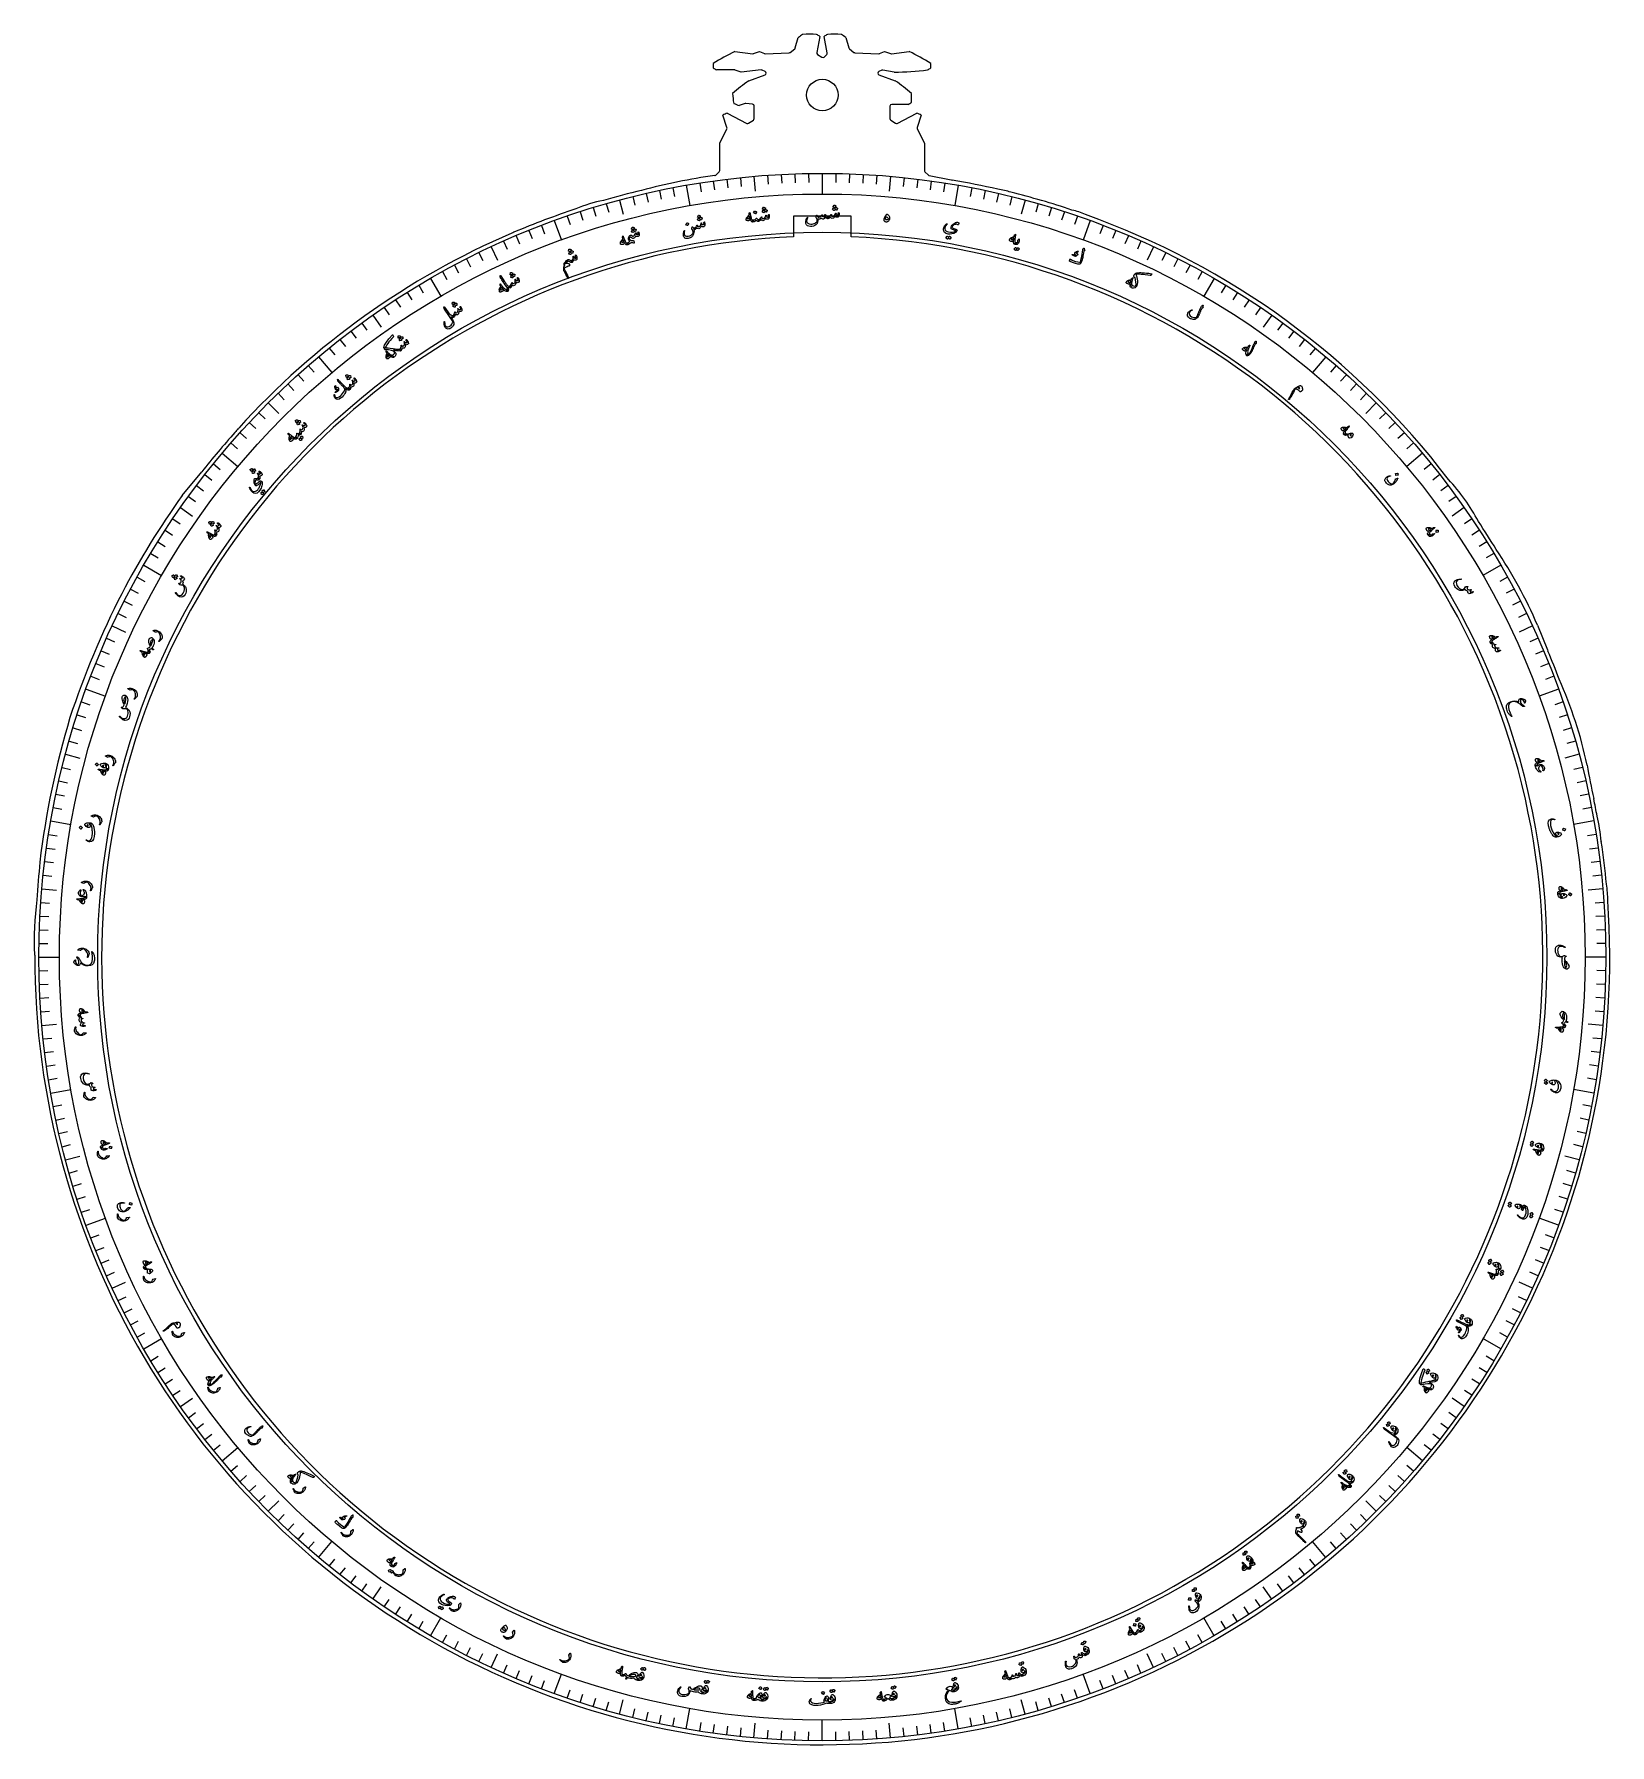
# Model space of a CAD drawing. Header units: millimetres. Extents: x -68 to 67, y -67 to 79.
import ezdxf

# ---------------------------------------------------------------- set-up
doc = ezdxf.new("R2010")
doc.units = ezdxf.units.MM
for name, color, linetype in [('CUT_INNER', 6, 'Continuous'), ('CUT_OUTER', 1, 'Continuous'), ('ENGRAVE', 7, 'Continuous'), ('ENGRAVE_FINE', 8, 'Continuous'), ('TEXT', 5, 'Continuous')]:
    doc.layers.add(name, color=color, linetype=linetype)

msp = doc.modelspace()

# ---------------------------------------------------------------- linework, layer by layer
at = {"layer": 'CUT_INNER'}
for points in [[(2.4625, 63.4825), (-2.4625, 63.4825), (-2.4625, 61.7131)], [(2.4625, 61.7131), (2.4625, 63.4825)]]:
    msp.add_lwpolyline(points, dxfattribs=at)
msp.add_circle((0, 73.8668), 1.35, dxfattribs=at)
for centre, radius, start, end in [((0.0001, -0.0002), 61.7624, 92.285139, 12.656461), ((0.0006, 0.0004), 61.7618, 12.656028, 87.715547)]:
    msp.add_arc(centre, radius, start, end, dxfattribs=at)
at = {"layer": 'CUT_OUTER'}
for points in [[(-2.7528, 77.5274), (-2.3659, 77.8375)], [(-2.316, 77.9114), (-2.0531, 78.7862), (-2.0518, 78.7899)], [(-0.2054, 78.8824), (-0.2059, 78.8789), (-0.4637, 77.5023)], [(0.4269, 77.4826), (0.1647, 78.8789), (0.1642, 78.8824)], [(2.0113, 78.7899), (2.0126, 78.7862), (2.2748, 77.9114)], [(2.3247, 77.8374), (2.7117, 77.5274)], [(-7.5012, 77.589), (-7.4974, 77.5888), (-5.9644, 77.4088)], [(-5.8996, 77.4155), (-5.3806, 77.588), (-5.3771, 77.589), (-5.3736, 77.5878), (-4.9453, 77.4169)], [(-4.8832, 77.4063), (-2.8401, 77.4946)], [(-0.3996, 77.35), (-0.0302, 77.1034)], [(0.1592, 77.1222), (0.3856, 77.349)], [(2.799, 77.4946), (4.842, 77.4063)], [(4.9041, 77.4169), (5.3324, 77.5878), (5.3359, 77.589), (5.3394, 77.588), (5.8584, 77.4155)], [(5.9232, 77.4088), (7.4563, 77.5888), (7.4601, 77.589)], [(-7.5256, 76.0192), (-9.0676, 76.0192), (-9.0713, 76.0194)], [(-5.2309, 76.0151), (-6.9431, 75.8353), (-6.9471, 75.8351), (-6.9509, 75.8362), (-7.4782, 76.0115)], [(-6.3003, 75.0956), (-6.2967, 75.0972), (-4.8992, 75.6121)], [(-4.892, 75.8907), (-5.1562, 76.0038)], [(5.1102, 76.0014), (4.8514, 75.8907)], [(4.8586, 75.6121), (6.2555, 75.0972), (6.2592, 75.0956)], [(6.1675, 75.8352), (6.163, 75.8357), (5.196, 76.0111)], [(-8.1669, 71.0913), (-8.516, 72.1372), (-8.5169, 72.1405)], [(-8.1473, 72.3254), (-8.1441, 72.3239), (-6.4719, 71.4431)], [(-6.6095, 73.1457), (-7.1278, 72.9727), (-7.1314, 72.9717)], [(-5.9701, 73.0805), (-6.5434, 73.1523)], [(-5.8387, 71.8516), (-5.8387, 72.9316)], [(5.7976, 72.914), (5.7976, 71.8516)], [(7.3676, 73.0642), (7.3639, 73.064), (5.9476, 73.064)], [(6.4307, 71.4431), (8.1036, 72.3239), (8.1068, 72.3254)], [(8.4758, 72.1405), (8.4748, 72.1372), (8.1264, 71.0912)], [(-8.7939, 67.4001), (-8.7939, 69.7362), (-8.7937, 69.7396), (-8.7923, 69.7428), (-8.1751, 70.9767)], [(-6.3187, 71.451), (-5.9055, 71.7269)], [(5.8643, 71.7269), (6.2775, 71.451)], [(8.1345, 70.9767), (8.7518, 69.7428), (8.7532, 69.7396), (8.7534, 69.7362), (8.7534, 67.4001)], [(-9.1304, 67.0015), (-8.8378, 67.2941)], [(8.7973, 67.2941), (9.0904, 67.001)], [(9.1674, 66.9599), (11.0387, 66.591), (11.1316, 66.5758)], [(-50.0578, 45.2818), (-50.0142, 45.3302)], [(-54.8757, 39.5431), (-53.1722, 41.5806)], [(61.3027, 28.4548), (62.156, 26.322), (62.2022, 26.2133)], [(66.7655, 9.9304), (66.7694, 9.9043)], [(-67.4995, 0.1772), (-67.5273, 0.1957), (-67.5302, 0.1979)]]:
    msp.add_lwpolyline(points, dxfattribs=at)
for centre, radius, start, end in [((-2.4596, 77.9545), 0.15, 308.700646, 343.277704), ((0.7252, 75.4703), 4.328, 123.804519, 129.914407), ((-1.0826, 65.9392), 13.1412, 87.380436, 92.617403), ((-2.2034, 76.1815), 3.3596, 53.508164, 59.177904), ((2.1697, 76.164), 3.3782, 120.768722, 126.416878), ((1.0417, 66.8285), 12.2528, 87.194083, 92.807909), ((-1.1828, 74.9072), 5.0277, 50.557875, 55.822904), ((2.4185, 77.9545), 0.15, 196.683873, 231.299354), ((-5.6274, 76.3888), 3.725, 177.161433, 182.8399), ((2.0102, 58.1109), 21.6763, 116.026782, 121.599874), ((-5.9469, 77.5578), 0.15, 263.305885, 288.393066), ((-4.8897, 77.5562), 0.15, 248.241931, 272.474541), ((-2.8466, 77.6445), 0.15, 272.474541, 308.700646), ((-0.3163, 77.4747), 0.15, 169.391408, 236.277735), ((0.0531, 77.2282), 0.15, 236.277735, 315.052325), ((0.2794, 77.455), 0.15, 315.052325, 10.633878), ((2.8054, 77.6445), 0.15, 231.299354, 267.525459), ((4.8485, 77.5562), 0.15, 267.525459, 291.758069), ((5.9057, 77.5578), 0.15, 251.606934, 276.694115), ((-1.4266, 59.2467), 20.3817, 58.222978, 64.150365), ((5.5459, 76.3888), 3.7653, 357.190523, 2.808144), ((-7.3487, 78.8964), 3.3534, 233.402274, 239.089397), ((3.9793, 60.8292), 17.5842, 125.774557, 131.556801), ((-7.5256, 75.8692), 0.15, 71.606934, 90), ((-5.2152, 75.8659), 0.15, 66.830288, 95.994093), ((-4.951, 75.7528), 0.15, 290.226902, 66.830288), ((4.9105, 75.7528), 0.15, 113.169712, 249.765947), ((5.1692, 75.8635), 0.15, 79.718607, 113.169712), ((5.8489, 103.1229), 27.2896, 270.66901, 276.694359), ((-3.3606, 61.6471), 16.5348, 48.272324, 54.423738), ((7.3105, 78.8924), 3.3484, 300.901965, 306.597525), ((0.7851, 74.5094), 8.4865, 183.527032, 189.172456), ((0.2725, 73.6182), 7.3816, 357.134009, 2.866784), ((-6.4099, 68.3885), 4.3033, 113.812155, 119.317618), ((-5.5361, 77.6229), 4.9171, 245.272975, 251.068875), ((-6.562, 73.0034), 0.15, 82.862092, 108.455883), ((-5.9887, 72.9316), 0.15, 360, 82.862092), ((-5.9887, 71.8516), 0.15, 303.722265, 360), ((5.9476, 72.914), 0.15, 90, 180), ((5.9476, 71.8516), 0.15, 180, 236.277735), ((5.6471, 75.9453), 3.3557, 300.843533, 306.536264), ((6.3612, 68.3799), 4.3143, 60.651655, 66.134938), ((-8.3092, 71.0438), 0.15, 333.422982, 18.455883), ((-6.402, 71.5758), 0.15, 242.222382, 303.722265), ((6.3608, 71.5758), 0.15, 236.277735, 297.76853), ((8.2687, 71.0438), 0.15, 161.57552, 206.577018), ((-3.2237, 20.8955), 46.4518, 97.402562, 105.315584), ((-9.2365, 67.1075), 0.15, 280.738176, 315), ((-8.9439, 67.4001), 0.15, 315, 0), ((8.9034, 67.4001), 0.15, 180, 225), ((9.1964, 67.1071), 0.15, 225, 258.847819), ((0.0596, 0.3259), 67.1688, 77.097147, 80.512147), ((-16.3985, 53.0248), 12.0503, 101.250336, 113.118285), ((-0.1552, 0.5838), 66.8959, 103.25483, 106.138335), ((14.105, 59.3343), 6.5343, 71.642326, 81.610601), ((0.1047, 0.3614), 67.1237, 71.503669, 76.158732), ((-0.0874, 0.2382), 67.2463, 108.235035, 113.057868), ((20.1653, 58.5496), 5.6057, 64.70801, 77.282649), ((0.0038, 0.0049), 67.4938, 37.332148, 70.47613), ((-0.0011, 0.0012), 67.4984, 113.224605, 137.812648), ((-26.0329, 60.9236), 1.2516, 108.261267, 117.87993), ((-0.2598, 0.2168), 67.1616, 138.218903, 141.983838), ((-48.5642, 43.6537), 2.2094, 132.531471, 143.57083), ((41.2736, 29.3885), 16.9415, 27.933479, 42.967267), ((2.5422, -1.5844), 70.6278, 144.386649, 152.398553), ((1.1426, 0.7235), 66.1476, 31.139811, 33.59548), ((24.8595, 12.7176), 39.696, 23.355978, 34.025964), ((7.8787, -3.4561), 76.2285, 153.010261, 161.668311), ((0.5671, 0.2329), 66.887, 20.640148, 22.856395), ((30.252, 9.0588), 36.0638, 11.824673, 24.144609), ((6.9285, -0.8658), 74.5431, 163.328742, 173.058228), ((191.267, 39.906), 127.8862, 190.569144, 191.882047), ((2.3218, 0.4618), 65.1328, 10.278347, 11.61434), ((52.0424, 8.6012), 14.783, 5.158498, 13.624645), ((0.1411, 0.0192), 67.3577, 5.304385, 8.438986), ((589.9361, -44.8544), 659.1384, 175.3881586, 175.6704485), ((58.8733, 4.8435), 8.4541, 359.840039, 9.550361), ((-37.2891, 1.2149), 30.2582, 172.993335, 181.926128), ((0, -0.0003), 67.4997, 179.84931, 4.094999)]:
    msp.add_arc(centre, radius, start, end, dxfattribs=at)
at = {"layer": 'ENGRAVE'}
for points in [[(-11.6615, 66.1355), (-11.3546, 64.3952)], [(-5.853, 66.9002), (-5.743, 65.6428)], [(0, 67.1557), (0, 65.3886)], [(5.853, 66.9002), (5.743, 65.6428)], [(11.6615, 66.1355), (11.3546, 64.3952)], [(-17.3812, 64.8675), (-17.0545, 63.6482)], [(17.3812, 64.8675), (17.0545, 63.6482)], [(-22.9686, 63.1058), (-22.3642, 61.4452)], [(22.9686, 63.1058), (22.3642, 61.4452)], [(-28.3812, 60.8638), (-27.8478, 59.7198)], [(28.3812, 60.8638), (27.8478, 59.7198)], [(-33.5779, 58.1586), (-32.6943, 56.6282)], [(33.5779, 58.1586), (32.6943, 56.6282)], [(-38.519, 55.0108), (-37.795, 53.9768)], [(38.519, 55.0108), (37.795, 53.9768)], [(-43.1669, 51.4443), (-42.031, 50.0906)], [(43.1669, 51.4443), (42.031, 50.0906)], [(-47.4863, 47.4863), (-46.5937, 46.5937)], [(47.4863, 47.4863), (46.5937, 46.5937)], [(-51.4443, 43.1669), (-50.0906, 42.031)], [(51.4443, 43.1669), (50.0906, 42.031)], [(-55.0108, 38.519), (-53.9768, 37.795)], [(55.0108, 38.519), (53.9768, 37.795)], [(-58.1586, 33.5779), (-56.6282, 32.6943)], [(58.1586, 33.5779), (56.6282, 32.6943)], [(-60.8638, 28.3812), (-59.7198, 27.8478)], [(60.8638, 28.3812), (59.7198, 27.8478)], [(-63.1058, 22.9686), (-61.4452, 22.3642)], [(63.1058, 22.9686), (61.4452, 22.3642)], [(-64.8675, 17.3812), (-63.6482, 17.0545)], [(64.8675, 17.3812), (63.6482, 17.0545)], [(-66.1355, 11.6615), (-64.3952, 11.3546)], [(66.1355, 11.6615), (64.3952, 11.3546)], [(-66.9002, 5.853), (-65.6428, 5.743)], [(66.9002, 5.853), (65.6428, 5.743)], [(-67.1557, 0), (-65.3886, 0)], [(67.1557, 0), (65.3886, 0)], [(-66.9002, -5.853), (-65.6428, -5.743)], [(66.9002, -5.853), (65.6428, -5.743)], [(-66.1355, -11.6615), (-64.3952, -11.3546)], [(66.1355, -11.6615), (64.3952, -11.3546)], [(-64.8675, -17.3812), (-63.6482, -17.0545)], [(64.8675, -17.3812), (63.6482, -17.0545)], [(-63.1058, -22.9686), (-61.4452, -22.3642)], [(63.1058, -22.9686), (61.4452, -22.3642)], [(-60.8638, -28.3812), (-59.7198, -27.8478)], [(60.8638, -28.3812), (59.7198, -27.8478)], [(-58.1586, -33.5779), (-56.6282, -32.6943)], [(58.1586, -33.5779), (56.6282, -32.6943)], [(-55.0108, -38.519), (-53.9768, -37.795)], [(55.0108, -38.519), (53.9768, -37.795)], [(-51.4443, -43.1669), (-50.0906, -42.031)], [(51.4443, -43.1669), (50.0906, -42.031)], [(-47.4863, -47.4863), (-46.5937, -46.5937)], [(47.4863, -47.4863), (46.5937, -46.5937)], [(-43.1669, -51.4443), (-42.031, -50.0906)], [(43.1669, -51.4443), (42.031, -50.0906)], [(-38.519, -55.0108), (-37.795, -53.9768)], [(38.519, -55.0108), (37.795, -53.9768)], [(-33.5779, -58.1586), (-32.6943, -56.6282)], [(33.5779, -58.1586), (32.6943, -56.6282)], [(-28.3812, -60.8638), (-27.8478, -59.7198)], [(28.3812, -60.8638), (27.8478, -59.7198)], [(-22.9686, -63.1058), (-22.3642, -61.4452)], [(22.9686, -63.1058), (22.3642, -61.4452)], [(-17.3812, -64.8675), (-17.0545, -63.6482)], [(-11.6615, -66.1355), (-11.3546, -64.3952)], [(11.6615, -66.1355), (11.3546, -64.3952)], [(17.3812, -64.8675), (17.0545, -63.6482)], [(-5.853, -66.9002), (-5.743, -65.6428)], [(0, -67.1557), (0, -65.3886)], [(5.853, -66.9002), (5.743, -65.6428)]]:
    msp.add_lwpolyline(points, dxfattribs=at)
for radius in [67.1557, 65.3886, 62.1068]:
    msp.add_circle((0, 0), radius, dxfattribs=at)
at = {"layer": 'ENGRAVE_FINE'}
for points in [[(-10.5055, 66.329), (-10.387, 65.5809)], [(-9.3463, 66.5022), (-9.2409, 65.7522)], [(-8.1842, 66.6552), (-8.0919, 65.9035)], [(-7.0197, 66.7879), (-6.9405, 66.0347)], [(-4.6845, 66.9922), (-4.6317, 66.2367)], [(-3.5147, 67.0637), (-3.475, 66.3074)], [(-2.3437, 67.1148), (-2.3173, 66.358)], [(-1.172, 67.1455), (-1.1588, 66.3883)], [(1.172, 67.1455), (1.1588, 66.3883)], [(2.3437, 67.1148), (2.3173, 66.358)], [(3.5147, 67.0637), (3.475, 66.3074)], [(4.6845, 66.9922), (4.6317, 66.2367)], [(7.0197, 66.7879), (6.9405, 66.0347)], [(8.1842, 66.6552), (8.0919, 65.9035)], [(9.3463, 66.5022), (9.2409, 65.7522)], [(10.5055, 66.329), (10.387, 65.5809)], [(-18.5106, 64.5543), (-18.3019, 63.8262)], [(-16.2464, 65.1609), (-16.0632, 64.4261)], [(-15.1068, 65.4346), (-14.9364, 64.6966)], [(-13.9625, 65.6882), (-13.805, 64.9474)], [(-12.8139, 65.9219), (-12.6694, 65.1785)], [(12.8139, 65.9219), (12.6694, 65.1785)], [(13.9625, 65.6882), (13.805, 64.9474)], [(15.1068, 65.4346), (14.9364, 64.6966)], [(16.2464, 65.1609), (16.0632, 64.4261)], [(18.5106, 64.5543), (18.3019, 63.8262)], [(-21.8638, 63.497), (-21.6172, 62.7809)], [(-20.7523, 63.8689), (-20.5182, 63.1486)], [(-19.6344, 64.2214), (-19.413, 63.4971)], [(19.6344, 64.2214), (19.413, 63.4971)], [(20.7523, 63.8689), (20.5182, 63.1486)], [(21.8638, 63.497), (21.6172, 62.7809)], [(-26.2398, 61.8172), (-25.9439, 61.12)], [(-25.157, 62.2657), (-24.8733, 61.5635)], [(-24.0665, 62.6953), (-23.7951, 61.9882)], [(24.0665, 62.6953), (23.7951, 61.9882)], [(25.157, 62.2657), (24.8733, 61.5635)], [(26.2398, 61.8172), (25.9439, 61.12)], [(-29.4391, 60.3592), (-29.1071, 59.6785)], [(-27.3147, 61.3498), (-27.0067, 60.658)], [(27.3147, 61.3498), (27.0067, 60.658)], [(29.4391, 60.3592), (29.1071, 59.6785)], [(-32.5578, 58.7357), (-32.1906, 58.0733)], [(-31.5277, 59.295), (-31.1722, 58.6263)], [(-30.4881, 59.8362), (-30.1442, 59.1614)], [(30.4881, 59.8362), (30.1442, 59.1614)], [(31.5277, 59.295), (31.1722, 58.6263)], [(32.5578, 58.7357), (32.1906, 58.0733)], [(-34.5878, 57.5637), (-34.1977, 56.9145)], [(34.5878, 57.5637), (34.1977, 56.9145)], [(-36.5756, 56.3216), (-36.1632, 55.6864)], [(-35.5871, 56.9513), (-35.1858, 56.309)], [(35.5871, 56.9513), (35.1858, 56.309)], [(36.5756, 56.3216), (36.1632, 55.6864)], [(-39.4732, 54.3301), (-39.028, 53.7174)], [(-37.553, 55.6746), (-37.1295, 55.0468)], [(37.553, 55.6746), (37.1295, 55.0468)], [(39.4732, 54.3301), (39.028, 53.7174)], [(-41.3452, 52.9195), (-40.8789, 52.3227)], [(-40.4153, 53.633), (-39.9596, 53.0281)], [(40.4153, 53.633), (39.9596, 53.0281)], [(41.3452, 52.9195), (40.8789, 52.3227)], [(-42.2625, 52.1898), (-41.7859, 51.6012)], [(42.2625, 52.1898), (41.7859, 51.6012)], [(-44.936, 49.9064), (-44.4292, 49.3436)], [(-44.0581, 50.6831), (-43.5613, 50.1115)], [(44.0581, 50.6831), (43.5613, 50.1115)], [(44.936, 49.9064), (44.4292, 49.3436)], [(-45.8001, 49.1146), (-45.2836, 48.5607)], [(45.8001, 49.1146), (45.2836, 48.5607)], [(-46.6503, 48.3078), (-46.1242, 47.763)], [(46.6503, 48.3078), (46.1242, 47.763)], [(-49.1146, 45.8001), (-48.5607, 45.2836)], [(-48.3078, 46.6503), (-47.763, 46.1242)], [(48.3078, 46.6503), (47.763, 46.1242)], [(49.1146, 45.8001), (48.5607, 45.2836)], [(-50.6831, 44.0581), (-50.1115, 43.5613)], [(-49.9064, 44.936), (-49.3436, 44.4292)], [(49.9064, 44.936), (49.3436, 44.4292)], [(50.6831, 44.0581), (50.1115, 43.5613)], [(-52.9195, 41.3452), (-52.3227, 40.8789)], [(-52.1898, 42.2625), (-51.6012, 41.7859)], [(52.1898, 42.2625), (51.6012, 41.7859)], [(52.9195, 41.3452), (52.3227, 40.8789)], [(-53.633, 40.4153), (-53.0281, 39.9596)], [(53.633, 40.4153), (53.0281, 39.9596)], [(-54.3301, 39.4732), (-53.7174, 39.028)], [(54.3301, 39.4732), (53.7174, 39.028)], [(-55.6746, 37.553), (-55.0468, 37.1295)], [(55.6746, 37.553), (55.0468, 37.1295)], [(-56.9513, 35.5871), (-56.309, 35.1858)], [(-56.3216, 36.5756), (-55.6864, 36.1632)], [(56.3216, 36.5756), (55.6864, 36.1632)], [(56.9513, 35.5871), (56.309, 35.1858)], [(-57.5637, 34.5878), (-56.9145, 34.1977)], [(57.5637, 34.5878), (56.9145, 34.1977)], [(-58.7357, 32.5578), (-58.0733, 32.1906)], [(58.7357, 32.5578), (58.0733, 32.1906)], [(-59.295, 31.5277), (-58.6263, 31.1722)], [(59.295, 31.5277), (58.6263, 31.1722)], [(-60.3592, 29.4391), (-59.6785, 29.1071)], [(-59.8362, 30.4881), (-59.1614, 30.1442)], [(59.8362, 30.4881), (59.1614, 30.1442)], [(60.3592, 29.4391), (59.6785, 29.1071)], [(-61.3498, 27.3147), (-60.658, 27.0067)], [(61.3498, 27.3147), (60.658, 27.0067)], [(-62.2657, 25.157), (-61.5635, 24.8733)], [(-61.8172, 26.2398), (-61.12, 25.9439)], [(61.8172, 26.2398), (61.12, 25.9439)], [(62.2657, 25.157), (61.5635, 24.8733)], [(-62.6953, 24.0665), (-61.9882, 23.7951)], [(62.6953, 24.0665), (61.9882, 23.7951)], [(-63.8689, 20.7523), (-63.1486, 20.5182)], [(-63.497, 21.8638), (-62.7809, 21.6172)], [(63.497, 21.8638), (62.7809, 21.6172)], [(63.8689, 20.7523), (63.1486, 20.5182)], [(-64.2214, 19.6344), (-63.4971, 19.413)], [(64.2214, 19.6344), (63.4971, 19.413)], [(-64.5543, 18.5106), (-63.8262, 18.3019)], [(64.5543, 18.5106), (63.8262, 18.3019)], [(-65.1609, 16.2464), (-64.4261, 16.0632)], [(65.1609, 16.2464), (64.4261, 16.0632)], [(-65.4346, 15.1068), (-64.6966, 14.9364)], [(65.4346, 15.1068), (64.6966, 14.9364)], [(-65.6882, 13.9625), (-64.9474, 13.805)], [(65.6882, 13.9625), (64.9474, 13.805)], [(-65.9219, 12.8139), (-65.1785, 12.6694)], [(65.9219, 12.8139), (65.1785, 12.6694)], [(-66.329, 10.5055), (-65.5809, 10.387)], [(66.329, 10.5055), (65.5809, 10.387)], [(-66.5022, 9.3463), (-65.7522, 9.2409)], [(66.5022, 9.3463), (65.7522, 9.2409)], [(-66.6552, 8.1842), (-65.9035, 8.0919)], [(66.6552, 8.1842), (65.9035, 8.0919)], [(-66.7879, 7.0197), (-66.0347, 6.9405)], [(66.7879, 7.0197), (66.0347, 6.9405)], [(-66.9922, 4.6845), (-66.2367, 4.6317)], [(66.9922, 4.6845), (66.2367, 4.6317)], [(-67.0637, 3.5147), (-66.3074, 3.475)], [(67.0637, 3.5147), (66.3074, 3.475)], [(-67.1148, 2.3437), (-66.358, 2.3173)], [(67.1148, 2.3437), (66.358, 2.3173)], [(-67.1455, 1.172), (-66.3883, 1.1588)], [(67.1455, 1.172), (66.3883, 1.1588)], [(-67.1455, -1.172), (-66.3883, -1.1588)], [(67.1455, -1.172), (66.3883, -1.1588)], [(-67.1148, -2.3437), (-66.358, -2.3173)], [(67.1148, -2.3437), (66.358, -2.3173)], [(-67.0637, -3.5147), (-66.3074, -3.475)], [(67.0637, -3.5147), (66.3074, -3.475)], [(-66.9922, -4.6845), (-66.2367, -4.6317)], [(66.9922, -4.6845), (66.2367, -4.6317)], [(-66.7879, -7.0197), (-66.0347, -6.9405)], [(66.7879, -7.0197), (66.0347, -6.9405)], [(-66.6552, -8.1842), (-65.9035, -8.0919)], [(66.6552, -8.1842), (65.9035, -8.0919)], [(-66.5022, -9.3463), (-65.7522, -9.2409)], [(66.5022, -9.3463), (65.7522, -9.2409)], [(-66.329, -10.5055), (-65.5809, -10.387)], [(66.329, -10.5055), (65.5809, -10.387)], [(-65.9219, -12.8139), (-65.1785, -12.6694)], [(65.9219, -12.8139), (65.1785, -12.6694)], [(-65.6882, -13.9625), (-64.9474, -13.805)], [(65.6882, -13.9625), (64.9474, -13.805)], [(-65.4346, -15.1068), (-64.6966, -14.9364)], [(-65.1609, -16.2464), (-64.4261, -16.0632)], [(65.1609, -16.2464), (64.4261, -16.0632)], [(65.4346, -15.1068), (64.6966, -14.9364)], [(-64.5543, -18.5106), (-63.8262, -18.3019)], [(64.5543, -18.5106), (63.8262, -18.3019)], [(-64.2214, -19.6344), (-63.4971, -19.413)], [(-63.8689, -20.7523), (-63.1486, -20.5182)], [(63.8689, -20.7523), (63.1486, -20.5182)], [(64.2214, -19.6344), (63.4971, -19.413)], [(-63.497, -21.8638), (-62.7809, -21.6172)], [(63.497, -21.8638), (62.7809, -21.6172)], [(-62.6953, -24.0665), (-61.9882, -23.7951)], [(-62.2657, -25.157), (-61.5635, -24.8733)], [(62.2657, -25.157), (61.5635, -24.8733)], [(62.6953, -24.0665), (61.9882, -23.7951)], [(-61.8172, -26.2398), (-61.12, -25.9439)], [(61.8172, -26.2398), (61.12, -25.9439)], [(-61.3498, -27.3147), (-60.658, -27.0067)], [(61.3498, -27.3147), (60.658, -27.0067)], [(-60.3592, -29.4391), (-59.6785, -29.1071)], [(60.3592, -29.4391), (59.6785, -29.1071)], [(-59.8362, -30.4881), (-59.1614, -30.1442)], [(59.8362, -30.4881), (59.1614, -30.1442)], [(-59.295, -31.5277), (-58.6263, -31.1722)], [(-58.7357, -32.5578), (-58.0733, -32.1906)], [(58.7357, -32.5578), (58.0733, -32.1906)], [(59.295, -31.5277), (58.6263, -31.1722)], [(-57.5637, -34.5878), (-56.9145, -34.1977)], [(57.5637, -34.5878), (56.9145, -34.1977)], [(-56.9513, -35.5871), (-56.309, -35.1858)], [(-56.3216, -36.5756), (-55.6864, -36.1632)], [(56.3216, -36.5756), (55.6864, -36.1632)], [(56.9513, -35.5871), (56.309, -35.1858)], [(-55.6746, -37.553), (-55.0468, -37.1295)], [(55.6746, -37.553), (55.0468, -37.1295)], [(-54.3301, -39.4732), (-53.7174, -39.028)], [(54.3301, -39.4732), (53.7174, -39.028)], [(-53.633, -40.4153), (-53.0281, -39.9596)], [(-52.9195, -41.3452), (-52.3227, -40.8789)], [(52.9195, -41.3452), (52.3227, -40.8789)], [(53.633, -40.4153), (53.0281, -39.9596)], [(-52.1898, -42.2625), (-51.6012, -41.7859)], [(52.1898, -42.2625), (51.6012, -41.7859)], [(-50.6831, -44.0581), (-50.1115, -43.5613)], [(50.6831, -44.0581), (50.1115, -43.5613)], [(-49.9064, -44.936), (-49.3436, -44.4292)], [(-49.1146, -45.8001), (-48.5607, -45.2836)], [(49.1146, -45.8001), (48.5607, -45.2836)], [(49.9064, -44.936), (49.3436, -44.4292)], [(-48.3078, -46.6503), (-47.763, -46.1242)], [(48.3078, -46.6503), (47.763, -46.1242)], [(-46.6503, -48.3078), (-46.1242, -47.763)], [(46.6503, -48.3078), (46.1242, -47.763)], [(-45.8001, -49.1146), (-45.2836, -48.5607)], [(-44.936, -49.9064), (-44.4292, -49.3436)], [(44.936, -49.9064), (44.4292, -49.3436)], [(45.8001, -49.1146), (45.2836, -48.5607)], [(-44.0581, -50.6831), (-43.5613, -50.1115)], [(44.0581, -50.6831), (43.5613, -50.1115)], [(-42.2625, -52.1898), (-41.7859, -51.6012)], [(-41.3452, -52.9195), (-40.8789, -52.3227)], [(41.3452, -52.9195), (40.8789, -52.3227)], [(42.2625, -52.1898), (41.7859, -51.6012)], [(-40.4153, -53.633), (-39.9596, -53.0281)], [(-39.4732, -54.3301), (-39.028, -53.7174)], [(39.4732, -54.3301), (39.028, -53.7174)], [(40.4153, -53.633), (39.9596, -53.0281)], [(-37.553, -55.6746), (-37.1295, -55.0468)], [(-36.5756, -56.3216), (-36.1632, -55.6864)], [(36.5756, -56.3216), (36.1632, -55.6864)], [(37.553, -55.6746), (37.1295, -55.0468)], [(-35.5871, -56.9513), (-35.1858, -56.309)], [(-34.5878, -57.5637), (-34.1977, -56.9145)], [(34.5878, -57.5637), (34.1977, -56.9145)], [(35.5871, -56.9513), (35.1858, -56.309)], [(-32.5578, -58.7357), (-32.1906, -58.0733)], [(-31.5277, -59.295), (-31.1722, -58.6263)], [(31.5277, -59.295), (31.1722, -58.6263)], [(32.5578, -58.7357), (32.1906, -58.0733)], [(-30.4881, -59.8362), (-30.1442, -59.1614)], [(-29.4391, -60.3592), (-29.1071, -59.6785)], [(29.4391, -60.3592), (29.1071, -59.6785)], [(30.4881, -59.8362), (30.1442, -59.1614)], [(-27.3147, -61.3498), (-27.0067, -60.658)], [(-26.2398, -61.8172), (-25.9439, -61.12)], [(-25.157, -62.2657), (-24.8733, -61.5635)], [(25.157, -62.2657), (24.8733, -61.5635)], [(26.2398, -61.8172), (25.9439, -61.12)], [(27.3147, -61.3498), (27.0067, -60.658)], [(-24.0665, -62.6953), (-23.7951, -61.9882)], [(-21.8638, -63.497), (-21.6172, -62.7809)], [(21.8638, -63.497), (21.6172, -62.7809)], [(24.0665, -62.6953), (23.7951, -61.9882)], [(-20.7523, -63.8689), (-20.5182, -63.1486)], [(-19.6344, -64.2214), (-19.413, -63.4971)], [(-18.5106, -64.5543), (-18.3019, -63.8262)], [(-16.2464, -65.1609), (-16.0632, -64.4261)], [(16.2464, -65.1609), (16.0632, -64.4261)], [(18.5106, -64.5543), (18.3019, -63.8262)], [(19.6344, -64.2214), (19.413, -63.4971)], [(20.7523, -63.8689), (20.5182, -63.1486)], [(-15.1068, -65.4346), (-14.9364, -64.6966)], [(-13.9625, -65.6882), (-13.805, -64.9474)], [(-12.8139, -65.9219), (-12.6694, -65.1785)], [(-10.5055, -66.329), (-10.387, -65.5809)], [(-9.3463, -66.5022), (-9.2409, -65.7522)], [(-8.1842, -66.6552), (-8.0919, -65.9035)], [(8.1842, -66.6552), (8.0919, -65.9035)], [(9.3463, -66.5022), (9.2409, -65.7522)], [(10.5055, -66.329), (10.387, -65.5809)], [(12.8139, -65.9219), (12.6694, -65.1785)], [(13.9625, -65.6882), (13.805, -64.9474)], [(15.1068, -65.4346), (14.9364, -64.6966)], [(-7.0197, -66.7879), (-6.9405, -66.0347)], [(-4.6845, -66.9922), (-4.6317, -66.2367)], [(-3.5147, -67.0637), (-3.475, -66.3074)], [(-2.3437, -67.1148), (-2.3173, -66.358)], [(-1.172, -67.1455), (-1.1588, -66.3883)], [(1.172, -67.1455), (1.1588, -66.3883)], [(2.3437, -67.1148), (2.3173, -66.358)], [(3.5147, -67.0637), (3.475, -66.3074)], [(4.6845, -66.9922), (4.6317, -66.2367)], [(7.0197, -66.7879), (6.9405, -66.0347)]]:
    msp.add_lwpolyline(points, dxfattribs=at)
at = {"layer": 'TEXT'}
for points in [[(-10.4609, 63.3947), (-10.459, 63.3974), (-10.4559, 63.3993), (-10.4518, 63.4005), (-10.4465, 63.4009), (-10.4269, 63.3971), (-10.4077, 63.3924), (-10.389, 63.387), (-10.3708, 63.3808), (-10.3529, 63.3737), (-10.3352, 63.3656), (-10.3178, 63.3565), (-10.3005, 63.3464), (-10.2969, 63.343), (-10.295, 63.3391), (-10.2946, 63.3348), (-10.2959, 63.3299), (-10.3628, 63.1736), (-10.365, 63.1713), (-10.3686, 63.1707), (-10.3737, 63.1718), (-10.3803, 63.1745), (-10.3847, 63.1765), (-10.3915, 63.1794), (-10.4007, 63.1834), (-10.4125, 63.1884), (-10.4266, 63.1943), (-10.4432, 63.201), (-10.4622, 63.2085), (-10.4836, 63.2168), (-10.5319, 63.1016), (-10.5347, 63.0985), (-10.5389, 63.0976), (-10.5444, 63.0988), (-10.5512, 63.1022), (-10.5571, 63.105), (-10.5663, 63.1092), (-10.5789, 63.1148), (-10.5949, 63.1217), (-10.6145, 63.1299), (-10.6378, 63.1393), (-10.6651, 63.1501), (-10.6961, 63.1621), (-10.6995, 63.1643), (-10.7013, 63.1669), (-10.7014, 63.1698), (-10.6999, 63.1729), (-10.6305, 63.3224), (-10.6286, 63.3252), (-10.6255, 63.3271), (-10.6214, 63.3283), (-10.6161, 63.3287), (-10.6022, 63.326), (-10.5884, 63.323), (-10.5746, 63.3197), (-10.5609, 63.3159), (-10.5473, 63.3117), (-10.534, 63.3068), (-10.521, 63.3012), (-10.5082, 63.295)], [(-10.6231, 63.5668), (-10.6211, 63.5695), (-10.618, 63.5715), (-10.6139, 63.5726), (-10.6086, 63.573), (-10.5889, 63.5693), (-10.5697, 63.5647), (-10.5509, 63.5593), (-10.5326, 63.5531), (-10.5147, 63.5461), (-10.4969, 63.538), (-10.4794, 63.5289), (-10.4621, 63.5189), (-10.4576, 63.5149), (-10.455, 63.5109), (-10.4543, 63.5069), (-10.4555, 63.5027), (-10.5225, 63.3462), (-10.5253, 63.3431), (-10.5295, 63.3422), (-10.535, 63.3434), (-10.5419, 63.3468), (-10.5478, 63.3497), (-10.5571, 63.3539), (-10.5697, 63.3594), (-10.5857, 63.3663), (-10.6053, 63.3745), (-10.6288, 63.384), (-10.6561, 63.3947), (-10.6872, 63.4067), (-10.6915, 63.4089), (-10.6938, 63.4113), (-10.6943, 63.4141), (-10.6929, 63.4172)], [(-6.2296, 63.7956), (-6.2196, 63.8085), (-6.211, 63.8107), (-6.2037, 63.8024), (-6.1978, 63.7836), (-6.1954, 63.7721), (-6.1918, 63.7562), (-6.1871, 63.7359), (-6.1813, 63.7112), (-6.1744, 63.6819), (-6.1665, 63.6477), (-6.1577, 63.6086), (-6.148, 63.5646), (-6.1384, 63.5213), (-6.1298, 63.4826), (-6.1223, 63.4485), (-6.1158, 63.4188), (-6.1104, 63.3938), (-6.106, 63.3735), (-6.1027, 63.358), (-6.1004, 63.3473), (-6.0842, 63.2797), (-6.0652, 63.2278), (-6.0436, 63.1916), (-6.0191, 63.1711), (-6.0026, 63.1638), (-5.9831, 63.1598), (-5.9606, 63.1592), (-5.9351, 63.162), (-5.9197, 63.1609), (-5.9074, 63.1546), (-5.8982, 63.143), (-5.892, 63.1262), (-5.8884, 63.1056), (-5.8872, 63.0845), (-5.8882, 63.0629), (-5.8916, 63.0409), (-5.8968, 63.0219), (-5.9031, 63.0076), (-5.9106, 62.9979), (-5.9192, 62.9928), (-5.9682, 62.9887), (-6.0112, 62.9936), (-6.0482, 63.0076), (-6.0794, 63.0307), (-6.1071, 63.0663), (-6.1318, 63.1143), (-6.1536, 63.1746), (-6.1723, 63.2474), (-6.1944, 63.1998), (-6.2178, 63.1618), (-6.2427, 63.1334), (-6.269, 63.1145), (-6.291, 63.1065), (-6.3173, 63.1017), (-6.348, 63.0999), (-6.383, 63.1012), (-6.4202, 63.1057), (-6.4518, 63.1122), (-6.4776, 63.1208), (-6.4977, 63.1313), (-6.5145, 63.1451), (-6.5263, 63.1601), (-6.5329, 63.1764), (-6.5345, 63.1939), (-6.5324, 63.2162), (-6.5275, 63.2411), (-6.5198, 63.2687), (-6.5093, 63.299), (-6.4972, 63.3295), (-6.4864, 63.354), (-6.4769, 63.3724), (-6.4687, 63.3847), (-6.4212, 63.4365), (-6.3686, 63.4859), (-6.311, 63.5329), (-6.2483, 63.5776), (-6.2543, 63.6134), (-6.2591, 63.6443), (-6.2628, 63.6704), (-6.2652, 63.6916), (-6.2659, 63.7096), (-6.2643, 63.7258), (-6.2604, 63.7405), (-6.2541, 63.7534)], [(-6.2238, 63.4642), (-6.2898, 63.4342), (-6.3448, 63.3996), (-6.3888, 63.3607), (-6.422, 63.3174), (-6.4239, 63.3117), (-6.4233, 63.3068), (-6.4201, 63.3026), (-6.4144, 63.2992), (-6.394, 63.2928), (-6.3721, 63.2885), (-6.3487, 63.2864), (-6.324, 63.2864), (-6.2978, 63.2886), (-6.2701, 63.293), (-6.241, 63.2995), (-6.2104, 63.3081), (-6.2058, 63.3101), (-6.201, 63.3133), (-6.1961, 63.3177), (-6.191, 63.3233), (-6.1937, 63.3386), (-6.1967, 63.3545), (-6.2002, 63.3711), (-6.2041, 63.3884), (-6.2084, 63.4064), (-6.2131, 63.425), (-6.2183, 63.4443), (-6.2238, 63.4642)], [(-5.4776, 63.2033), (-5.4623, 63.1998), (-5.451, 63.1957), (-5.4436, 63.191), (-5.4402, 63.1857), (-5.4381, 63.1773), (-5.4367, 63.167), (-5.4361, 63.1548), (-5.4363, 63.1405), (-5.4395, 63.0947), (-5.4451, 63.0616), (-5.4529, 63.0414), (-5.4629, 63.034), (-5.5141, 63.0368), (-5.5665, 63.0539), (-5.6202, 63.0852), (-5.6752, 63.1309), (-5.7193, 63.0806), (-5.7746, 63.0408), (-5.8412, 63.0116), (-5.9192, 62.9928), (-5.9279, 62.9938), (-5.9353, 62.9984), (-5.9413, 63.0067), (-5.9461, 63.0187), (-5.9686, 63.0963), (-5.971, 63.1049), (-5.9712, 63.1145), (-5.9691, 63.125), (-5.9648, 63.1364), (-5.9594, 63.1455), (-5.9526, 63.1527), (-5.9445, 63.1583), (-5.9351, 63.162), (-5.8417, 63.1849), (-5.7662, 63.2174), (-5.7086, 63.2596), (-5.6687, 63.3115), (-5.6642, 63.3186), (-5.6585, 63.3238), (-5.6517, 63.3273), (-5.6438, 63.3289), (-5.6363, 63.3285), (-5.6307, 63.3258), (-5.6271, 63.3208), (-5.6254, 63.3135), (-5.6245, 63.3065), (-5.6233, 63.3004), (-5.6216, 63.2954), (-5.6196, 63.2913), (-5.5847, 63.2561), (-5.5494, 63.2297), (-5.5137, 63.2121), (-5.4776, 63.2033)], [(-5.8035, 63.9192), (-5.8013, 63.9218), (-5.7981, 63.9235), (-5.7939, 63.9243), (-5.7886, 63.9244), (-5.7504, 63.9129), (-5.7141, 63.8979), (-5.6796, 63.8794), (-5.6469, 63.8574), (-5.6437, 63.8539), (-5.642, 63.8503), (-5.642, 63.8465), (-5.6437, 63.8425), (-5.7199, 63.6917), (-5.7229, 63.688), (-5.7271, 63.6868), (-5.7325, 63.6881), (-5.739, 63.6919), (-5.7446, 63.6952), (-5.7535, 63.7001), (-5.7657, 63.7065), (-5.7811, 63.7146), (-5.7999, 63.7243), (-5.8225, 63.7355), (-5.8488, 63.7483), (-5.8789, 63.7626), (-5.8829, 63.765), (-5.8851, 63.7677), (-5.8854, 63.7705), (-5.8837, 63.7735)], [(-4.594, 63.6428), (-4.5901, 63.6459), (-4.5852, 63.6453), (-4.5793, 63.641), (-4.5724, 63.633), (-4.5647, 63.6191), (-4.5581, 63.599), (-4.5528, 63.5726), (-4.5487, 63.54), (-4.5454, 63.5029), (-4.5448, 63.4665), (-4.5469, 63.4308), (-4.5516, 63.396), (-4.5677, 63.3276), (-4.5875, 63.2779), (-4.6109, 63.2469), (-4.6381, 63.2345), (-4.7044, 63.2335), (-4.7668, 63.2462), (-4.8253, 63.2727), (-4.88, 63.3128), (-4.9098, 63.2406), (-4.9473, 63.1831), (-4.9925, 63.1404), (-5.0454, 63.1124), (-5.1025, 63.1026), (-5.1618, 63.1124), (-5.2236, 63.1419), (-5.2877, 63.1911), (-5.3307, 63.1253), (-5.3743, 63.0772), (-5.4183, 63.0468), (-5.4629, 63.034), (-5.4725, 63.0384), (-5.4825, 63.0532), (-5.4929, 63.0783), (-5.5038, 63.1139), (-5.5097, 63.1493), (-5.5074, 63.1761), (-5.4966, 63.1941), (-5.4776, 63.2033), (-5.3928, 63.2304), (-5.3202, 63.275), (-5.2599, 63.3372), (-5.2119, 63.4171), (-5.2093, 63.4214), (-5.2063, 63.4246), (-5.2031, 63.4267), (-5.1995, 63.4276), (-5.1949, 63.4275), (-5.1908, 63.4264), (-5.1871, 63.4243), (-5.1838, 63.4213), (-5.1812, 63.4113), (-5.1839, 63.3938), (-5.1919, 63.3688), (-5.2052, 63.3362), (-5.1824, 63.3138), (-5.1487, 63.2987), (-5.104, 63.2908), (-5.0483, 63.2902), (-4.9806, 63.3101), (-4.924, 63.362), (-4.8785, 63.4458), (-4.8442, 63.5617), (-4.8425, 63.5676), (-4.8402, 63.572), (-4.8373, 63.5747), (-4.8339, 63.5758), (-4.8285, 63.5757), (-4.8238, 63.5746), (-4.8197, 63.5726), (-4.8163, 63.5695), (-4.8136, 63.565), (-4.8118, 63.5604), (-4.811, 63.5557), (-4.8111, 63.551), (-4.824, 63.4705), (-4.8005, 63.4526), (-4.7727, 63.4374), (-4.7406, 63.4249), (-4.7043, 63.4151), (-4.6693, 63.4095), (-4.6429, 63.4097), (-4.6252, 63.4156), (-4.6163, 63.4273), (-4.6143, 63.4442), (-4.6178, 63.4678), (-4.6268, 63.4982), (-4.6412, 63.5352), (-4.64, 63.5461), (-4.6317, 63.5676), (-4.6164, 63.5998), (-4.594, 63.6428)], [(-4.8883, 64.0658), (-4.8861, 64.0683), (-4.8829, 64.07), (-4.8787, 64.0708), (-4.8734, 64.0707), (-4.8542, 64.0652), (-4.8355, 64.0589), (-4.8173, 64.0519), (-4.7997, 64.0441), (-4.7825, 64.0354), (-4.7656, 64.0258), (-4.749, 64.0152), (-4.7327, 64.0036), (-4.7294, 64), (-4.7278, 63.9959), (-4.7279, 63.9916), (-4.7295, 63.9868), (-4.8099, 63.8369), (-4.8122, 63.8349), (-4.8159, 63.8346), (-4.8209, 63.8361), (-4.8272, 63.8394), (-4.8314, 63.8417), (-4.8379, 63.8452), (-4.8468, 63.85), (-4.858, 63.856), (-4.8716, 63.8631), (-4.8875, 63.8713), (-4.9058, 63.8804), (-4.9264, 63.8905), (-4.9846, 63.78), (-4.9877, 63.7771), (-4.9919, 63.7766), (-4.9973, 63.7783), (-5.0038, 63.7823), (-5.0094, 63.7856), (-5.0182, 63.7906), (-5.0303, 63.7972), (-5.0456, 63.8055), (-5.0644, 63.8154), (-5.0868, 63.8268), (-5.113, 63.8399), (-5.1429, 63.8545), (-5.1461, 63.8571), (-5.1476, 63.8598), (-5.1475, 63.8627), (-5.1457, 63.8657), (-5.0636, 64.0086), (-5.0614, 64.0111), (-5.0582, 64.0128), (-5.0539, 64.0136), (-5.0487, 64.0136), (-5.0351, 64.0097), (-5.0215, 64.0055), (-5.0081, 64.0009), (-4.9947, 63.996), (-4.9816, 63.9906), (-4.9688, 63.9845), (-4.9563, 63.9779), (-4.9441, 63.9706)], [(-5.0348, 64.2514), (-5.0326, 64.2539), (-5.0294, 64.2556), (-5.0251, 64.2564), (-5.0199, 64.2563), (-5.0005, 64.2508), (-4.9818, 64.2446), (-4.9636, 64.2376), (-4.9459, 64.2299), (-4.9286, 64.2212), (-4.9117, 64.2117), (-4.895, 64.2011), (-4.8786, 64.1896), (-4.8745, 64.1853), (-4.8722, 64.1811), (-4.8719, 64.1769), (-4.8735, 64.1729), (-4.9538, 64.0229), (-4.957, 64.02), (-4.9612, 64.0194), (-4.9666, 64.0212), (-4.9731, 64.0251), (-4.9788, 64.0285), (-4.9876, 64.0335), (-4.9997, 64.0401), (-5.0151, 64.0484), (-5.0339, 64.0583), (-5.0565, 64.0698), (-5.0827, 64.0828), (-5.1127, 64.0975), (-5.1167, 64.1), (-5.1189, 64.1027), (-5.1191, 64.1055), (-5.1174, 64.1085)], [(0.2218, 63.6154), (0.2255, 63.6249), (0.2308, 63.6328), (0.2378, 63.6391), (0.2464, 63.6436), (0.2577, 63.6454), (0.2686, 63.6412), (0.2793, 63.6311), (0.2898, 63.6151), (0.3361, 63.5374), (0.3833, 63.482), (0.4316, 63.449), (0.481, 63.4384), (0.5047, 63.4323), (0.5193, 63.4126), (0.5249, 63.3793), (0.5215, 63.3324), (0.5152, 63.3043), (0.5061, 63.2843), (0.4943, 63.2724), (0.4797, 63.2685), (0.4135, 63.2823), (0.3537, 63.3227), (0.3004, 63.3896), (0.2534, 63.4831), (0.2495, 63.4915), (0.2454, 63.494), (0.241, 63.4906), (0.2364, 63.4813), (0.2142, 63.4118), (0.195, 63.3559), (0.1791, 63.3137), (0.1662, 63.2852), (0.1533, 63.2646), (0.1375, 63.2499), (0.1186, 63.2411), (0.0966, 63.2381), (0.0432, 63.2428), (-0.0084, 63.2585), (-0.0582, 63.2853), (-0.1062, 63.3231), (-0.1601, 63.2755), (-0.2224, 63.2444), (-0.2932, 63.2298), (-0.3724, 63.2315), (-0.3747, 63.1819), (-0.3784, 63.1351), (-0.3835, 63.0912), (-0.3901, 63.0501), (-0.398, 63.0117), (-0.4074, 62.9759), (-0.4181, 62.9427), (-0.4303, 62.912), (-0.4501, 62.8712), (-0.4745, 62.8339), (-0.5036, 62.8), (-0.5374, 62.7696), (-0.6486, 62.6954), (-0.764, 62.6427), (-0.8837, 62.6114), (-1.0078, 62.6015), (-1.1505, 62.6192), (-1.2647, 62.6681), (-1.3503, 62.7483), (-1.4075, 62.86), (-1.4166, 62.8996), (-1.4198, 62.9471), (-1.4171, 63.0025), (-1.4084, 63.0658), (-1.3926, 63.1357), (-1.3685, 63.2107), (-1.3359, 63.2908), (-1.2949, 63.376), (-1.2912, 63.3819), (-1.2871, 63.3861), (-1.2828, 63.3887), (-1.2783, 63.3896), (-1.2721, 63.3891), (-1.2669, 63.3874), (-1.2626, 63.3846), (-1.2593, 63.3805), (-1.2571, 63.3757), (-1.2563, 63.3707), (-1.2569, 63.3653), (-1.2589, 63.3598), (-1.3065, 63.2574), (-1.3372, 63.1717), (-1.351, 63.1026), (-1.3482, 63.0501), (-1.3052, 62.9531), (-1.2316, 62.8797), (-1.1273, 62.83), (-0.9924, 62.8037), (-0.9259, 62.8022), (-0.8551, 62.8105), (-0.7799, 62.8287), (-0.7004, 62.8568), (-0.6208, 62.8939), (-0.5528, 62.9375), (-0.4965, 62.9875), (-0.4518, 63.044), (-0.4412, 63.1189), (-0.4496, 63.196), (-0.477, 63.2754), (-0.5236, 63.3569), (-0.5282, 63.3662), (-0.5308, 63.3752), (-0.5312, 63.3841), (-0.5295, 63.3927), (-0.4875, 63.5497), (-0.4814, 63.5639), (-0.4744, 63.5706), (-0.4664, 63.5697), (-0.4574, 63.5613), (-0.4452, 63.5385), (-0.4335, 63.5133), (-0.4222, 63.4858), (-0.4114, 63.4559), (-0.3917, 63.4304), (-0.3519, 63.4161), (-0.2919, 63.413), (-0.2117, 63.421), (-0.1683, 63.4335), (-0.1304, 63.4557), (-0.0978, 63.4875), (-0.0707, 63.5289), (-0.067, 63.5348), (-0.0636, 63.5409), (-0.0605, 63.5475), (-0.0575, 63.5544), (-0.0547, 63.5615), (-0.0519, 63.5688), (-0.049, 63.5762), (-0.0462, 63.5837), (-0.0405, 63.5978), (-0.0344, 63.6082), (-0.0282, 63.6148), (-0.0217, 63.6177), (-0.016, 63.6178), (-0.0104, 63.6163), (-0.0047, 63.6131), (0.0009, 63.6082), (0.0057, 63.6032), (0.0085, 63.5974), (0.0094, 63.5909), (0.0085, 63.5837), (-0.0104, 63.5289), (-0.0127, 63.5123), (-0.0104, 63.4983), (-0.0033, 63.4868), (0.0085, 63.478), (0.0455, 63.4611), (0.0833, 63.452), (0.1218, 63.4506), (0.161, 63.457), (0.174, 63.469), (0.1884, 63.4994), (0.2044, 63.5482), (0.2218, 63.6154)], [(1.4019, 63.7929), (1.4061, 63.7957), (1.411, 63.7946), (1.4164, 63.7898), (1.4225, 63.7812), (1.4289, 63.7666), (1.4335, 63.746), (1.4364, 63.7192), (1.4374, 63.6864), (1.4371, 63.6491), (1.4343, 63.6128), (1.4289, 63.5775), (1.421, 63.5433), (1.3985, 63.4767), (1.3742, 63.4291), (1.3479, 63.4004), (1.3197, 63.3906), (1.2536, 63.3959), (1.1927, 63.4144), (1.1369, 63.4462), (1.0862, 63.4913), (1.0497, 63.4222), (1.007, 63.3685), (0.958, 63.3302), (0.9027, 63.3073), (0.845, 63.3029), (0.7868, 63.3183), (0.7281, 63.3534), (0.6689, 63.4084), (0.6198, 63.3469), (0.572, 63.3031), (0.5253, 63.277), (0.4797, 63.2685), (0.4706, 63.2738), (0.462, 63.2894), (0.454, 63.3154), (0.4465, 63.3518), (0.4439, 63.3877), (0.4488, 63.4141), (0.4611, 63.431), (0.481, 63.4384), (0.568, 63.4574), (0.6444, 63.495), (0.7102, 63.5513), (0.7656, 63.6263), (0.7686, 63.6304), (0.7718, 63.6333), (0.7753, 63.635), (0.7789, 63.6356), (0.7834, 63.635), (0.7874, 63.6336), (0.7909, 63.6312), (0.794, 63.6278), (0.7956, 63.6177), (0.7912, 63.6005), (0.7809, 63.5763), (0.7646, 63.5451), (0.7852, 63.5207), (0.8174, 63.5024), (0.8611, 63.4904), (0.9165, 63.4846), (0.9858, 63.4981), (1.047, 63.5444), (1.1002, 63.6236), (1.1453, 63.7358), (1.1475, 63.7415), (1.1502, 63.7456), (1.1533, 63.748), (1.1568, 63.7488), (1.1622, 63.7482), (1.1667, 63.7467), (1.1706, 63.7443), (1.1737, 63.7409), (1.176, 63.7361), (1.1773, 63.7314), (1.1777, 63.7267), (1.1772, 63.722), (1.1568, 63.643), (1.1785, 63.623), (1.2047, 63.6053), (1.2355, 63.5899), (1.2707, 63.5767), (1.3051, 63.5678), (1.3314, 63.5655), (1.3495, 63.5697), (1.3595, 63.5805), (1.3631, 63.5972), (1.3618, 63.621), (1.3557, 63.6521), (1.3448, 63.6903), (1.3471, 63.701), (1.3573, 63.7217), (1.3756, 63.7523), (1.4019, 63.7929)], [(1.1486, 64.2417), (1.151, 64.244), (1.1544, 64.2454), (1.1587, 64.2458), (1.1639, 64.2452), (1.1826, 64.2379), (1.2006, 64.2299), (1.218, 64.2212), (1.2348, 64.2118), (1.2511, 64.2016), (1.267, 64.1904), (1.2826, 64.1783), (1.2977, 64.1652), (1.3006, 64.1613), (1.3018, 64.1571), (1.3014, 64.1528), (1.2993, 64.1482), (1.2052, 64.0065), (1.2027, 64.0047), (1.199, 64.0048), (1.1942, 64.0068), (1.1882, 64.0106), (1.1843, 64.0133), (1.1781, 64.0174), (1.1697, 64.023), (1.1591, 64.0301), (1.1462, 64.0384), (1.1311, 64.048), (1.1138, 64.0588), (1.0942, 64.0708), (1.026, 63.9662), (1.0226, 63.9637), (1.0183, 63.9635), (1.0132, 63.9657), (1.0071, 63.9703), (1.0018, 63.9742), (0.9934, 63.98), (0.9821, 63.9877), (0.9676, 63.9974), (0.9498, 64.009), (0.9286, 64.0225), (0.9037, 64.0379), (0.8753, 64.0553), (0.8724, 64.0582), (0.8711, 64.0611), (0.8715, 64.0639), (0.8736, 64.0667), (0.9688, 64.2013), (0.9712, 64.2036), (0.9746, 64.2049), (0.9788, 64.2053), (0.9841, 64.2048), (0.9973, 64.1997), (1.0104, 64.1942), (1.0233, 64.1884), (1.0361, 64.1823), (1.0487, 64.1756), (1.0609, 64.1684), (1.0727, 64.1606), (1.0842, 64.1522)], [(1.0202, 64.4402), (1.0226, 64.4426), (1.026, 64.4439), (1.0303, 64.4443), (1.0356, 64.4438), (1.0543, 64.4365), (1.0724, 64.4285), (1.0898, 64.4199), (1.1067, 64.4105), (1.1231, 64.4003), (1.1391, 64.3892), (1.1547, 64.3771), (1.1699, 64.3641), (1.1737, 64.3594), (1.1755, 64.355), (1.1754, 64.3509), (1.1734, 64.347), (1.0794, 64.2052), (1.076, 64.2026), (1.0717, 64.2025), (1.0665, 64.2047), (1.0604, 64.2092), (1.0551, 64.2131), (1.0467, 64.2189), (1.0353, 64.2266), (1.0208, 64.2363), (1.003, 64.2479), (0.9816, 64.2615), (0.9567, 64.277), (0.9282, 64.2944), (0.9244, 64.2973), (0.9226, 64.3001), (0.9226, 64.3029), (0.9246, 64.3057)], [(5.518, 63.647), (5.5348, 63.653), (5.5532, 63.6529), (5.5733, 63.6468), (5.5949, 63.6346), (5.6476, 63.5923), (5.6911, 63.5455), (5.7253, 63.4943), (5.7503, 63.4388), (5.7659, 63.3818), (5.7717, 63.3245), (5.7678, 63.2669), (5.7541, 63.2091), (5.7341, 63.157), (5.7089, 63.1113), (5.6783, 63.072), (5.6425, 63.0391), (5.6031, 63.0136), (5.5619, 62.9965), (5.5188, 62.9878), (5.474, 62.9876), (5.4162, 62.9969), (5.3701, 63.0174), (5.3359, 63.0492), (5.3134, 63.0923), (5.302, 63.1433), (5.3012, 63.2008), (5.3112, 63.2647), (5.3319, 63.3351), (5.362, 63.4074), (5.4001, 63.4752), (5.4462, 63.5385), (5.5004, 63.5974), (5.5023, 63.6002), (5.5039, 63.6051), (5.5052, 63.6122), (5.5062, 63.6215), (5.5077, 63.6315), (5.5101, 63.6391), (5.5136, 63.6443), (5.518, 63.647)], [(5.6612, 63.2269), (5.6699, 63.2361), (5.6721, 63.2487), (5.6677, 63.2647), (5.6568, 63.2842), (5.6175, 63.3355), (5.578, 63.3727), (5.5385, 63.3956), (5.4988, 63.4042), (5.4795, 63.4025), (5.4609, 63.3938), (5.4433, 63.3781), (5.4264, 63.3555), (5.4123, 63.3308), (5.403, 63.3087), (5.3984, 63.2893), (5.3985, 63.2726), (5.409, 63.2411), (5.4297, 63.2174), (5.4605, 63.2016), (5.5013, 63.1937), (5.5472, 63.1926), (5.5891, 63.1978), (5.6271, 63.2092), (5.6612, 63.2269)], [(-17.1085, 61.7737), (-17.1009, 61.7881), (-17.0928, 61.7918), (-17.0842, 61.7848), (-17.0751, 61.7673), (-17.0707, 61.7564), (-17.0645, 61.7413), (-17.0564, 61.7221), (-17.0464, 61.6988), (-17.0345, 61.6711), (-17.0209, 61.6388), (-17.0055, 61.6018), (-16.9884, 61.5601), (-16.9715, 61.5192), (-16.9564, 61.4825), (-16.9431, 61.4501), (-16.9316, 61.422), (-16.922, 61.3983), (-16.9142, 61.3791), (-16.9082, 61.3644), (-16.9041, 61.3542), (-16.8765, 61.2905), (-16.8489, 61.2426), (-16.8214, 61.2107), (-16.7938, 61.1947), (-16.7762, 61.1903), (-16.7563, 61.1898), (-16.734, 61.193), (-16.7094, 61.2001), (-16.6941, 61.2018), (-16.6809, 61.1976), (-16.6698, 61.1878), (-16.6608, 61.1723), (-16.6537, 61.1526), (-16.6489, 61.132), (-16.6462, 61.1106), (-16.6457, 61.0884), (-16.6476, 61.0688), (-16.6513, 61.0536), (-16.657, 61.0427), (-16.6646, 61.0362), (-16.7122, 61.0237), (-16.7554, 61.0212), (-16.7943, 61.0286), (-16.8289, 61.046), (-16.8624, 61.0763), (-16.895, 61.1193), (-16.9268, 61.175), (-16.9577, 61.2435), (-16.9713, 61.1928), (-16.9879, 61.1513), (-17.0075, 61.1191), (-17.0301, 61.096), (-17.0505, 61.0843), (-17.0756, 61.075), (-17.1055, 61.068), (-17.1402, 61.0632), (-17.1776, 61.0613), (-17.2098, 61.0623), (-17.2367, 61.0662), (-17.2584, 61.0731), (-17.2773, 61.0838), (-17.2914, 61.0966), (-17.3008, 61.1115), (-17.3053, 61.1285), (-17.3071, 61.1508), (-17.3066, 61.1762), (-17.3038, 61.2047), (-17.2986, 61.2363), (-17.292, 61.2685), (-17.2856, 61.2945), (-17.2793, 61.3142), (-17.2734, 61.3278), (-17.2355, 61.387), (-17.1922, 61.4447), (-17.1435, 61.5009), (-17.0894, 61.5557), (-17.1015, 61.5899), (-17.1116, 61.6196), (-17.1196, 61.6446), (-17.1257, 61.6651), (-17.1295, 61.6827), (-17.1307, 61.699), (-17.1293, 61.7141), (-17.1254, 61.7279)], [(-16.5599, 61.5868), (-16.5506, 61.5609), (-16.5341, 61.5327), (-16.5104, 61.5023), (-16.4795, 61.4696), (-16.4665, 61.458), (-16.4533, 61.4474), (-16.44, 61.4377), (-16.4267, 61.4291), (-16.4132, 61.4214), (-16.3997, 61.4148), (-16.386, 61.4092), (-16.3723, 61.4045), (-16.3662, 61.4032), (-16.3585, 61.4021), (-16.3491, 61.4013), (-16.3381, 61.4009), (-16.3255, 61.4007), (-16.3112, 61.4005), (-16.2952, 61.4004), (-16.2775, 61.4004), (-16.2634, 61.4002), (-16.25, 61.3996), (-16.2376, 61.3987), (-16.2261, 61.3974), (-16.2152, 61.3959), (-16.2047, 61.394), (-16.1947, 61.392), (-16.1851, 61.3897), (-16.1693, 61.3847), (-16.1567, 61.3762), (-16.1473, 61.3641), (-16.1411, 61.3486), (-16.131, 61.3032), (-16.1238, 61.2624), (-16.1195, 61.2262), (-16.1181, 61.1946), (-16.1188, 61.1817), (-16.1232, 61.1737), (-16.1314, 61.1705), (-16.1433, 61.1723), (-16.2312, 61.1926), (-16.3016, 61.205), (-16.3544, 61.2096), (-16.3895, 61.2065), (-16.4178, 61.1959), (-16.4501, 61.1785), (-16.4864, 61.154), (-16.5266, 61.1227), (-16.5467, 61.1061), (-16.566, 61.0912), (-16.5843, 61.0779), (-16.6017, 61.0661), (-16.6184, 61.056), (-16.6344, 61.0477), (-16.6498, 61.0411), (-16.6646, 61.0362), (-16.6756, 61.0359), (-16.6868, 61.0409), (-16.6983, 61.0513), (-16.71, 61.0669), (-16.7208, 61.0863), (-16.729, 61.1062), (-16.7347, 61.1266), (-16.7379, 61.1473), (-16.7375, 61.1664), (-16.7326, 61.1816), (-16.7232, 61.1928), (-16.7094, 61.2001), (-16.6429, 61.2275), (-16.5872, 61.2568), (-16.5423, 61.2881), (-16.508, 61.3212), (-16.5562, 61.3813), (-16.5898, 61.4468), (-16.6087, 61.5177), (-16.6129, 61.5941), (-16.602, 61.6419), (-16.5895, 61.6566), (-16.5755, 61.6382), (-16.5599, 61.5868)], [(-16.5705, 61.5898), (-16.5777, 61.5769), (-16.5837, 61.5677), (-16.5885, 61.5623), (-16.5921, 61.5606), (-16.6033, 61.5637), (-16.6108, 61.5702), (-16.6146, 61.5802), (-16.6147, 61.5936), (-16.5946, 61.6963), (-16.5575, 61.7771), (-16.5034, 61.836), (-16.4323, 61.873), (-16.4085, 61.8751), (-16.3826, 61.8671), (-16.3546, 61.8493), (-16.3244, 61.8215), (-16.2957, 61.7955), (-16.2652, 61.7791), (-16.2327, 61.7721), (-16.1984, 61.7747), (-16.1409, 61.801), (-16.0889, 61.8545), (-16.0424, 61.9349), (-16.0013, 62.0424), (-15.9955, 62.054), (-15.9888, 62.0607), (-15.9811, 62.0626), (-15.9723, 62.0596), (-15.9637, 62.052), (-15.9587, 62.0412), (-15.9574, 62.0273), (-15.9596, 62.0103), (-15.9631, 61.9937), (-15.9653, 61.981), (-15.9664, 61.9723), (-15.9663, 61.9676), (-15.961, 61.9546), (-15.9526, 61.9448), (-15.9411, 61.9383), (-15.9265, 61.935), (-15.8754, 61.9304), (-15.8316, 61.9315), (-15.7952, 61.9383), (-15.766, 61.9507), (-15.7633, 61.9577), (-15.7702, 61.9691), (-15.7869, 61.9848), (-15.8132, 62.0049), (-15.816, 62.0071), (-15.8178, 62.0096), (-15.8184, 62.0124), (-15.8178, 62.0154), (-15.779, 62.1402), (-15.7767, 62.1429), (-15.774, 62.1439), (-15.7709, 62.1434), (-15.7674, 62.1412), (-15.7352, 62.1075), (-15.7129, 62.0596), (-15.7005, 61.9975), (-15.6979, 61.9212), (-15.6986, 61.9004), (-15.6999, 61.881), (-15.7019, 61.8631), (-15.7044, 61.8466), (-15.7075, 61.8316), (-15.7113, 61.8183), (-15.7158, 61.8066), (-15.721, 61.7966), (-15.7333, 61.7803), (-15.7502, 61.7677), (-15.7717, 61.7588), (-15.7979, 61.7536), (-15.8585, 61.7497), (-15.913, 61.7513), (-15.9613, 61.7583), (-16.0036, 61.7708), (-16.0061, 61.7722), (-16.0087, 61.7719), (-16.0114, 61.7699), (-16.0141, 61.7661), (-16.0486, 61.6966), (-16.0927, 61.6437), (-16.1465, 61.6076), (-16.21, 61.5881), (-16.2479, 61.5884), (-16.2867, 61.6011), (-16.3264, 61.6262), (-16.367, 61.6638), (-16.382, 61.6765), (-16.3977, 61.6854), (-16.4141, 61.6905), (-16.4312, 61.6916), (-16.4727, 61.6846), (-16.5086, 61.6695), (-16.5389, 61.6464), (-16.5636, 61.6152), (-16.5676, 61.6075), (-16.57, 61.6007), (-16.571, 61.5948), (-16.5705, 61.5898)], [(-16.3056, 62.5466), (-16.3039, 62.5495), (-16.301, 62.5517), (-16.2969, 62.5533), (-16.2917, 62.5542), (-16.2717, 62.5522), (-16.2521, 62.5494), (-16.2329, 62.5457), (-16.214, 62.5412), (-16.1955, 62.5357), (-16.1771, 62.5293), (-16.1587, 62.5219), (-16.1405, 62.5134), (-16.1357, 62.5099), (-16.1327, 62.5062), (-16.1317, 62.5022), (-16.1326, 62.4979), (-16.1855, 62.336), (-16.1881, 62.3326), (-16.1922, 62.3313), (-16.1978, 62.3321), (-16.205, 62.3348), (-16.2111, 62.3371), (-16.2208, 62.3405), (-16.2339, 62.3449), (-16.2505, 62.3503), (-16.2708, 62.3567), (-16.2951, 62.364), (-16.3233, 62.3723), (-16.3555, 62.3814), (-16.3599, 62.3832), (-16.3625, 62.3854), (-16.3632, 62.3882), (-16.3621, 62.3914)], [(-16.1284, 62.3898), (-16.1267, 62.3927), (-16.1238, 62.3949), (-16.1197, 62.3964), (-16.1145, 62.3973), (-16.0945, 62.3952), (-16.075, 62.3924), (-16.0558, 62.3887), (-16.0371, 62.3841), (-16.0186, 62.3786), (-16.0002, 62.3721), (-15.982, 62.3646), (-15.9638, 62.3561), (-15.96, 62.3531), (-15.9577, 62.3494), (-15.9569, 62.3451), (-15.9578, 62.3401), (-16.0108, 62.1784), (-16.0127, 62.1759), (-16.0163, 62.175), (-16.0215, 62.1756), (-16.0283, 62.1778), (-16.0328, 62.1793), (-16.0399, 62.1816), (-16.0495, 62.1847), (-16.0616, 62.1887), (-16.0763, 62.1933), (-16.0934, 62.1985), (-16.1131, 62.2042), (-16.1352, 62.2106), (-16.1732, 62.0915), (-16.1757, 62.0881), (-16.1798, 62.0868), (-16.1854, 62.0876), (-16.1926, 62.0903), (-16.1987, 62.0926), (-16.2083, 62.096), (-16.2214, 62.1004), (-16.2379, 62.1058), (-16.2582, 62.1122), (-16.2824, 62.1195), (-16.3105, 62.1278), (-16.3426, 62.1369), (-16.3462, 62.1389), (-16.3482, 62.1413), (-16.3486, 62.1441), (-16.3473, 62.1474), (-16.2914, 62.3026), (-16.2896, 62.3055), (-16.2868, 62.3077), (-16.2827, 62.3092), (-16.2775, 62.3101), (-16.2634, 62.3087), (-16.2493, 62.307), (-16.2352, 62.3048), (-16.2212, 62.3023), (-16.2073, 62.2993), (-16.1935, 62.2956), (-16.18, 62.2913), (-16.1667, 62.2863)], [(-11.1551, 62.563), (-11.1508, 62.5743), (-11.1447, 62.5802), (-11.1366, 62.5807), (-11.1267, 62.5757), (-11.1207, 62.5713), (-11.1138, 62.5656), (-11.106, 62.5586), (-11.0973, 62.5503), (-11.0877, 62.5408), (-11.0774, 62.5303), (-11.0665, 62.5187), (-11.055, 62.506), (-11.0391, 62.4929), (-11.0202, 62.4848), (-10.998, 62.4819), (-10.9727, 62.4841), (-10.9549, 62.4847), (-10.9404, 62.4797), (-10.9292, 62.4691), (-10.9214, 62.4528), (-10.9169, 62.4346), (-10.9151, 62.4142), (-10.916, 62.3916), (-10.9197, 62.3669), (-10.9245, 62.3459), (-10.93, 62.3306), (-10.9363, 62.3209), (-10.9433, 62.3167), (-11.0006, 62.3067), (-10.9942, 62.1978), (-11.0019, 62.0907), (-11.024, 61.9855), (-11.0601, 61.8819), (-11.1241, 61.7741), (-11.2162, 61.6869), (-11.3363, 61.6203), (-11.4847, 61.5741), (-11.5636, 61.5632), (-11.637, 61.5667), (-11.7048, 61.5845), (-11.7672, 61.6168), (-11.8199, 61.6605), (-11.8603, 61.7119), (-11.8886, 61.7713), (-11.9046, 61.8385), (-11.9079, 61.876), (-11.9077, 61.9174), (-11.9041, 61.9627), (-11.897, 62.012), (-11.8867, 62.0651), (-11.8735, 62.122), (-11.8572, 62.1827), (-11.8378, 62.2472), (-11.8357, 62.2526), (-11.8329, 62.2568), (-11.8294, 62.2596), (-11.8252, 62.2611), (-11.8191, 62.2618), (-11.8137, 62.2614), (-11.8091, 62.2598), (-11.8053, 62.2572), (-11.8017, 62.2527), (-11.8, 62.2472), (-11.8003, 62.2405), (-11.8025, 62.2328), (-11.8263, 62.144), (-11.8406, 62.0713), (-11.8455, 62.0145), (-11.8411, 61.9737), (-11.7972, 61.87), (-11.7258, 61.803), (-11.6268, 61.7726), (-11.5001, 61.7786), (-11.359, 61.8149), (-11.2403, 61.8691), (-11.1439, 61.9413), (-11.0698, 62.0317), (-11.0795, 62.1411), (-11.0996, 62.2388), (-11.1303, 62.3247), (-11.1717, 62.399), (-11.1785, 62.4098), (-11.1833, 62.4185), (-11.186, 62.4248), (-11.1866, 62.4289)], [(-11.623, 62.9059), (-11.6211, 62.9087), (-11.6181, 62.9107), (-11.614, 62.9119), (-11.6088, 62.9124), (-11.5698, 62.9045), (-11.5323, 62.8929), (-11.4964, 62.8776), (-11.462, 62.8587), (-11.4584, 62.8555), (-11.4564, 62.852), (-11.4561, 62.8483), (-11.4574, 62.8442), (-11.5191, 62.687), (-11.5217, 62.6831), (-11.5258, 62.6815), (-11.5312, 62.6823), (-11.5381, 62.6855), (-11.544, 62.6882), (-11.5533, 62.6923), (-11.5659, 62.6976), (-11.5819, 62.7043), (-11.6015, 62.7122), (-11.625, 62.7213), (-11.6523, 62.7315), (-11.6834, 62.743), (-11.6877, 62.7451), (-11.6901, 62.7476), (-11.6906, 62.7503), (-11.6892, 62.7535)], [(-10.1308, 62.999), (-10.1272, 63.0024), (-10.1222, 63.0023), (-10.116, 62.9985), (-10.1085, 62.9911), (-10.0995, 62.978), (-10.0913, 62.9585), (-10.0837, 62.9327), (-10.0767, 62.9006), (-10.0702, 62.8639), (-10.0665, 62.8277), (-10.0654, 62.792), (-10.0671, 62.7568), (-10.0771, 62.6873), (-10.0925, 62.6361), (-10.1132, 62.6031), (-10.1391, 62.5884), (-10.2051, 62.5816), (-10.2684, 62.5889), (-10.329, 62.6101), (-10.3869, 62.6454), (-10.4104, 62.5708), (-10.4427, 62.5103), (-10.484, 62.4637), (-10.5343, 62.4312), (-10.5902, 62.4165), (-10.6502, 62.4211), (-10.7143, 62.4451), (-10.7824, 62.4885), (-10.8196, 62.4192), (-10.8588, 62.3675), (-10.9, 62.3333), (-10.9433, 62.3167), (-10.9532, 62.3203), (-10.9645, 62.3341), (-10.9771, 62.3582), (-10.991, 62.3927), (-11, 62.4275), (-11, 62.4544), (-10.9909, 62.4732), (-10.9727, 62.4841), (-10.8906, 62.5185), (-10.8222, 62.5692), (-10.7676, 62.6365), (-10.7266, 62.7202), (-10.7244, 62.7248), (-10.7218, 62.7283), (-10.7187, 62.7306), (-10.7152, 62.7318), (-10.7107, 62.7321), (-10.7065, 62.7313), (-10.7026, 62.7296), (-10.699, 62.7269), (-10.6956, 62.7172), (-10.6968, 62.6995), (-10.7025, 62.6738), (-10.7129, 62.6402), (-10.6883, 62.6199), (-10.6534, 62.6078), (-10.6082, 62.6039), (-10.5526, 62.6081), (-10.4869, 62.6339), (-10.435, 62.6905), (-10.3971, 62.778), (-10.373, 62.8964), (-10.3718, 62.9025), (-10.3699, 62.907), (-10.3673, 62.9099), (-10.3639, 62.9113), (-10.3586, 62.9117), (-10.3538, 62.9111), (-10.3496, 62.9094), (-10.3459, 62.9066), (-10.3428, 62.9023), (-10.3406, 62.8979), (-10.3394, 62.8933), (-10.3391, 62.8886), (-10.3449, 62.8073), (-10.3199, 62.7916), (-10.2909, 62.7789), (-10.2579, 62.7692), (-10.2209, 62.7626), (-10.1854, 62.7601), (-10.1592, 62.7625), (-10.1421, 62.77), (-10.1342, 62.7824), (-10.1337, 62.7994), (-10.1393, 62.8227), (-10.1509, 62.8521), (-10.1685, 62.8877), (-10.1682, 62.8987), (-10.1618, 62.9208), (-10.1494, 62.9543), (-10.1308, 62.999)], [(11.6197, 62.7472), (11.5631, 62.7784), (11.496, 62.7916), (11.4183, 62.7867), (11.3302, 62.7637), (11.2722, 62.737), (11.2215, 62.7017), (11.1783, 62.6579), (11.1425, 62.6055), (11.1379, 62.5946), (11.1356, 62.5828), (11.1355, 62.5701), (11.1376, 62.5565), (11.16, 62.5116), (11.204, 62.4728), (11.2696, 62.4401), (11.3569, 62.4135), (11.4431, 62.388), (11.5038, 62.3592), (11.539, 62.3271), (11.5488, 62.2919), (11.5379, 62.2238), (11.5135, 62.1659), (11.4755, 62.1182), (11.4239, 62.0807), (11.2696, 62.0114), (11.1111, 61.9682), (10.9484, 61.951), (10.7812, 61.9599), (10.6045, 62.0033), (10.4798, 62.0805), (10.407, 62.1918), (10.3863, 62.3374), (10.3963, 62.4137), (10.421, 62.4943), (10.4602, 62.5791), (10.514, 62.6682), (10.5317, 62.6925), (10.5495, 62.7158), (10.5676, 62.7382), (10.5858, 62.7595), (10.6044, 62.7799), (10.6235, 62.7995), (10.643, 62.8184), (10.663, 62.8364), (10.6734, 62.8435), (10.6819, 62.8457), (10.6886, 62.8428), (10.6935, 62.8351), (10.6955, 62.8261), (10.6948, 62.8176), (10.6917, 62.8095), (10.6859, 62.8019), (10.5885, 62.6915), (10.5244, 62.588), (10.4936, 62.4912), (10.4959, 62.4013), (10.5348, 62.3005), (10.6035, 62.2223), (10.702, 62.1666), (10.8304, 62.1334), (10.9995, 62.1174), (11.1559, 62.1251), (11.2997, 62.1566), (11.4308, 62.2119), (11.4391, 62.2171), (11.4429, 62.2231), (11.4424, 62.2299), (11.4375, 62.2375), (11.4149, 62.2542), (11.3737, 62.2723), (11.3139, 62.2918), (11.2354, 62.3127), (11.1562, 62.3372), (11.0977, 62.3671), (11.0599, 62.4023), (11.0429, 62.443), (11.0395, 62.4878), (11.0445, 62.5333), (11.0577, 62.5795), (11.0791, 62.6264), (11.1377, 62.7155), (11.2112, 62.7941), (11.2995, 62.8621), (11.4027, 62.9194), (11.4297, 62.9325), (11.4557, 62.9433), (11.4806, 62.952), (11.5043, 62.9585), (11.5268, 62.9628), (11.548, 62.9653), (11.5679, 62.9659), (11.5865, 62.9645), (11.6565, 62.9447), (11.6944, 62.9057), (11.7002, 62.8473), (11.674, 62.7698), (11.6614, 62.7499), (11.6481, 62.7395), (11.6342, 62.7386), (11.6197, 62.7472)], [(10.9085, 61.7689), (10.9112, 61.7708), (10.9147, 61.7716), (10.9189, 61.7714), (10.9239, 61.77), (10.9407, 61.76), (10.9568, 61.7493), (10.9722, 61.7381), (10.987, 61.7262), (11.0011, 61.7136), (11.0147, 61.7002), (11.0278, 61.6859), (11.0403, 61.6707), (11.0425, 61.6663), (11.043, 61.662), (11.0419, 61.6578), (11.0392, 61.6536), (10.9262, 61.528), (10.9235, 61.5266), (10.92, 61.5272), (10.9156, 61.5299), (10.9105, 61.5347), (10.9071, 61.5388), (10.9014, 61.5447), (10.8935, 61.5522), (10.8832, 61.5615), (10.8706, 61.5727), (10.8555, 61.5858), (10.8379, 61.601), (10.8178, 61.6181), (10.7292, 61.5205), (10.7254, 61.5177), (10.7212, 61.5176), (10.7164, 61.5202), (10.7113, 61.5256), (10.7068, 61.5302), (10.6996, 61.5372), (10.6899, 61.5465), (10.6774, 61.5583), (10.6621, 61.5724), (10.6437, 61.589), (10.6222, 61.6081), (10.5975, 61.6296), (10.5951, 61.6328), (10.5944, 61.6358), (10.5952, 61.6386), (10.5976, 61.641), (10.7108, 61.7613), (10.7135, 61.7633), (10.7169, 61.7641), (10.7211, 61.7639), (10.7261, 61.7625), (10.7405, 61.7548), (10.7544, 61.7463), (10.7677, 61.7371), (10.7803, 61.7272), (10.7924, 61.7166), (10.8039, 61.7056), (10.8149, 61.694), (10.8252, 61.682)], [(16.5377, 61.929), (16.5515, 61.9375), (16.5604, 61.9366), (16.5643, 61.9262), (16.5632, 61.9065), (16.5614, 61.8949), (16.5592, 61.8787), (16.5565, 61.8581), (16.5533, 61.8329), (16.5495, 61.803), (16.5449, 61.7683), (16.5394, 61.7286), (16.5331, 61.684), (16.5269, 61.6401), (16.5213, 61.6009), (16.5164, 61.5662), (16.5121, 61.5362), (16.5084, 61.5108), (16.5054, 61.4903), (16.5031, 61.4746), (16.5014, 61.4638), (16.4929, 61.3948), (16.4925, 61.3396), (16.5001, 61.2981), (16.5158, 61.2703), (16.5287, 61.2576), (16.5456, 61.2471), (16.5665, 61.2386), (16.5913, 61.2323), (16.6053, 61.2259), (16.6146, 61.2157), (16.6192, 61.2016), (16.6191, 61.1837), (16.6152, 61.1631), (16.609, 61.1429), (16.6004, 61.1231), (16.5895, 61.1036), (16.578, 61.0877), (16.5671, 61.0765), (16.5567, 61.07), (16.5469, 61.0683), (16.4995, 61.0816), (16.461, 61.1013), (16.4312, 61.1274), (16.4101, 61.1599), (16.3966, 61.203), (16.3903, 61.2566), (16.3911, 61.3207), (16.3991, 61.3954), (16.3617, 61.3586), (16.3264, 61.3313), (16.2932, 61.3134), (16.262, 61.3049), (16.2385, 61.3052), (16.2122, 61.3098), (16.1828, 61.3189), (16.1505, 61.3324), (16.1172, 61.3497), (16.09, 61.3669), (16.0688, 61.3839), (16.0536, 61.4008), (16.0427, 61.4196), (16.037, 61.4378), (16.0365, 61.4554), (16.0411, 61.4723), (16.0509, 61.4925), (16.0642, 61.5141), (16.0811, 61.5373), (16.1016, 61.5619), (16.1236, 61.5863), (16.1423, 61.6054), (16.1576, 61.6193), (16.1697, 61.628), (16.2323, 61.6598), (16.2989, 61.6877), (16.3693, 61.7115), (16.4437, 61.7313), (16.4506, 61.7669), (16.457, 61.7976), (16.4627, 61.8233), (16.4678, 61.844), (16.4735, 61.8611), (16.4807, 61.8758), (16.4895, 61.8881), (16.4999, 61.898)], [(16.4269, 61.6166), (16.3546, 61.6115), (16.2909, 61.5985), (16.236, 61.5775), (16.1898, 61.5485), (16.186, 61.5439), (16.1849, 61.5391), (16.1864, 61.5341), (16.1905, 61.5288), (16.2074, 61.5157), (16.2264, 61.504), (16.2475, 61.4938), (16.2707, 61.4852), (16.2961, 61.4781), (16.3235, 61.4724), (16.353, 61.4683), (16.3847, 61.4657), (16.3897, 61.4659), (16.3953, 61.4672), (16.4015, 61.4696), (16.4081, 61.4731), (16.411, 61.4883), (16.4138, 61.5043), (16.4164, 61.5211), (16.4188, 61.5386), (16.4211, 61.557), (16.4232, 61.5761), (16.4251, 61.5959), (16.4269, 61.6166)], [(-21.7102, 60.6515), (-21.7087, 60.6545), (-21.7061, 60.657), (-21.7022, 60.6589), (-21.6971, 60.6602), (-21.677, 60.66), (-21.6573, 60.6589), (-21.6379, 60.6569), (-21.6188, 60.6541), (-21.5999, 60.6503), (-21.581, 60.6455), (-21.5621, 60.6397), (-21.5433, 60.6328), (-21.5382, 60.6298), (-21.5349, 60.6263), (-21.5335, 60.6224), (-21.534, 60.6181), (-21.5721, 60.4522), (-21.5744, 60.4487), (-21.5783, 60.447), (-21.584, 60.4473), (-21.5913, 60.4494), (-21.5976, 60.4512), (-21.6075, 60.4536), (-21.6209, 60.4569), (-21.6379, 60.4608), (-21.6587, 60.4654), (-21.6834, 60.4706), (-21.7122, 60.4763), (-21.7449, 60.4826), (-21.7495, 60.484), (-21.7522, 60.486), (-21.7532, 60.4886), (-21.7524, 60.492)], [(-21.5202, 60.5108), (-21.5187, 60.5139), (-21.5161, 60.5163), (-21.5122, 60.5182), (-21.5071, 60.5195), (-21.4871, 60.5192), (-21.4674, 60.5181), (-21.448, 60.516), (-21.429, 60.5131), (-21.4102, 60.5093), (-21.3913, 60.5044), (-21.3725, 60.4986), (-21.3538, 60.4917), (-21.3497, 60.489), (-21.3471, 60.4855), (-21.346, 60.4813), (-21.3463, 60.4763), (-21.3845, 60.3106), (-21.3862, 60.308), (-21.3897, 60.3068), (-21.3949, 60.3069), (-21.4019, 60.3085), (-21.4065, 60.3096), (-21.4137, 60.3113), (-21.4235, 60.3135), (-21.4359, 60.3164), (-21.4509, 60.3197), (-21.4684, 60.3234), (-21.4884, 60.3274), (-21.511, 60.3318), (-21.538, 60.2098), (-21.5403, 60.2063), (-21.5442, 60.2046), (-21.5498, 60.2049), (-21.5571, 60.207), (-21.5634, 60.2088), (-21.5733, 60.2113), (-21.5867, 60.2145), (-21.6036, 60.2184), (-21.6243, 60.223), (-21.649, 60.2282), (-21.6776, 60.234), (-21.7103, 60.2402), (-21.7141, 60.2419), (-21.7163, 60.2441), (-21.7169, 60.2469), (-21.7159, 60.2503), (-21.6742, 60.4097), (-21.6728, 60.4127), (-21.6701, 60.4152), (-21.6662, 60.4171), (-21.6612, 60.4184), (-21.647, 60.4183), (-21.6329, 60.4178), (-21.6187, 60.4169), (-21.6045, 60.4156), (-21.5904, 60.4138), (-21.5765, 60.4114), (-21.5627, 60.4082), (-21.549, 60.4044)], [(-21.1589, 60.15), (-21.1584, 60.1582), (-21.156, 60.1631), (-21.1516, 60.1646), (-21.1454, 60.1628), (-21.1059, 60.1339), (-21.0743, 60.0887), (-21.0505, 60.0273), (-21.0345, 59.9496), (-21.0314, 59.9148), (-21.031, 59.8813), (-21.0333, 59.8491), (-21.0382, 59.8182), (-21.0455, 59.79), (-21.0536, 59.7683), (-21.0624, 59.7531), (-21.072, 59.7443), (-21.1322, 59.7248), (-21.1941, 59.7201), (-21.2578, 59.7303), (-21.3234, 59.7553), (-21.3408, 59.6675), (-21.3667, 59.5999), (-21.4013, 59.5525), (-21.4447, 59.5253), (-21.4522, 59.5252), (-21.4608, 59.53), (-21.4704, 59.5397), (-21.4811, 59.5543), (-21.5069, 59.6033), (-21.519, 59.6415), (-21.5175, 59.6687), (-21.5023, 59.6851), (-21.4583, 59.7101), (-21.4219, 59.7386), (-21.393, 59.7706), (-21.3716, 59.8062), (-21.357, 59.8484), (-21.3486, 59.9001), (-21.3462, 59.9615), (-21.35, 60.0324), (-21.3494, 60.0412), (-21.3466, 60.0481), (-21.3416, 60.053), (-21.3343, 60.056), (-21.3261, 60.0565), (-21.3199, 60.0536), (-21.3158, 60.0472), (-21.3137, 60.0373), (-21.3084, 59.9989), (-21.3028, 59.9685), (-21.2967, 59.946), (-21.2901, 59.9314), (-21.2809, 59.9223), (-21.266, 59.9144), (-21.2457, 59.9078), (-21.2197, 59.9023), (-21.1897, 59.8996), (-21.159, 59.9003), (-21.1275, 59.9045), (-21.0953, 59.9122), (-21.0952, 59.9123), (-21.0948, 59.9124), (-21.0943, 59.9126), (-21.0935, 59.9129), (-21.0929, 59.915), (-21.0939, 59.9182), (-21.0966, 59.9227), (-21.1009, 59.9283), (-21.1079, 59.9353), (-21.1185, 59.9441), (-21.1327, 59.9546), (-21.1505, 59.9668), (-21.1537, 59.9691), (-21.156, 59.9724), (-21.1574, 59.9768), (-21.1579, 59.9822)], [(-17.0458, 61.4482), (-17.1056, 61.4073), (-17.1539, 61.3638), (-17.1906, 61.3179), (-17.2157, 61.2695), (-17.2166, 61.2636), (-17.2152, 61.2589), (-17.2114, 61.2553), (-17.2052, 61.2528), (-17.1839, 61.25), (-17.1616, 61.2496), (-17.1383, 61.2516), (-17.1139, 61.2559), (-17.0884, 61.2625), (-17.0619, 61.2716), (-17.0344, 61.283), (-17.0058, 61.2968), (-17.0015, 61.2995), (-16.9973, 61.3035), (-16.9933, 61.3087), (-16.9893, 61.315), (-16.9945, 61.3296), (-17.0002, 61.3448), (-17.0065, 61.3606), (-17.0133, 61.3769), (-17.0206, 61.3939), (-17.0285, 61.4114), (-17.0369, 61.4295), (-17.0458, 61.4482)], [(16.76, 60.7889), (16.7629, 60.7905), (16.7664, 60.791), (16.7706, 60.7904), (16.7754, 60.7885), (16.7913, 60.7769), (16.8065, 60.7648), (16.8209, 60.7521), (16.8345, 60.7389), (16.8474, 60.725), (16.8598, 60.7103), (16.8716, 60.6948), (16.8827, 60.6785), (16.8845, 60.6739), (16.8846, 60.6696), (16.8831, 60.6655), (16.88, 60.6616), (16.7553, 60.5473), (16.7524, 60.5461), (16.7489, 60.5471), (16.7448, 60.5502), (16.7401, 60.5554), (16.7371, 60.5599), (16.732, 60.5662), (16.7247, 60.5746), (16.7153, 60.5848), (16.7037, 60.5971), (16.6899, 60.6116), (16.6737, 60.6284), (16.6552, 60.6474), (16.5574, 60.5587), (16.5534, 60.5562), (16.5491, 60.5565), (16.5446, 60.5596), (16.5399, 60.5654), (16.5359, 60.5704), (16.5294, 60.5781), (16.5205, 60.5883), (16.5091, 60.6012), (16.4951, 60.6167), (16.4783, 60.635), (16.4585, 60.6561), (16.4358, 60.6798), (16.4337, 60.6833), (16.4332, 60.6864), (16.4343, 60.689), (16.437, 60.6912), (16.5614, 60.8002), (16.5643, 60.8019), (16.5678, 60.8024), (16.572, 60.8017), (16.5768, 60.7999), (16.5906, 60.7909), (16.6037, 60.7811), (16.6161, 60.7707), (16.6278, 60.7596), (16.6389, 60.7479), (16.6494, 60.7358), (16.6593, 60.7233), (16.6686, 60.7103)], [(16.7604, 61.423), (16.8424, 61.5219), (16.8533, 61.5323), (16.8625, 61.5345), (16.87, 61.5287), (16.8757, 61.5148), (16.8827, 61.4758), (16.8856, 61.4364), (16.8844, 61.3966), (16.8792, 61.3562), (16.8698, 61.3152), (16.8559, 61.2733), (16.8377, 61.2305), (16.815, 61.1869), (16.7636, 61.1171), (16.7017, 61.0741), (16.6295, 61.0578), (16.5469, 61.0683), (16.5393, 61.0766), (16.5346, 61.0965), (16.5328, 61.1282), (16.5339, 61.1715), (16.537, 61.194), (16.5424, 61.2118), (16.5501, 61.2247), (16.5603, 61.2328), (16.5672, 61.2351), (16.5747, 61.2358), (16.5827, 61.2348), (16.5913, 61.2323), (16.642, 61.2202), (16.6885, 61.2186), (16.7308, 61.2273), (16.7689, 61.2465), (16.7709, 61.2483), (16.7721, 61.251), (16.7726, 61.2547), (16.7724, 61.2592), (16.7723, 61.2869), (16.7689, 61.316), (16.7622, 61.3464), (16.7521, 61.3783), (16.7492, 61.3901), (16.7497, 61.4015), (16.7534, 61.4124), (16.7604, 61.423)], [(22.4396, 60.7337), (22.4427, 60.711), (22.4466, 60.6891), (22.4513, 60.6681), (22.4569, 60.6478), (22.4634, 60.6284), (22.4709, 60.6097), (22.4795, 60.5917), (22.489, 60.5745), (22.4919, 60.5657), (22.4908, 60.5572), (22.4857, 60.5489), (22.4766, 60.5409), (22.4245, 60.4998), (22.4193, 60.4952), (22.4152, 60.4911), (22.4124, 60.4877), (22.4108, 60.4847), (22.387, 60.3303), (22.3645, 60.1911), (22.3431, 60.0671), (22.3231, 59.9585), (22.3043, 59.8652), (22.2867, 59.7874), (22.2703, 59.7252), (22.2552, 59.6785), (22.2229, 59.5919), (22.2111, 59.565), (22.1979, 59.5385), (22.1834, 59.5123), (22.1675, 59.4866), (22.1502, 59.4613), (22.1312, 59.4364), (22.1107, 59.412), (22.0887, 59.388), (22.02, 59.3658), (21.8926, 59.3806), (21.7062, 59.4321), (21.4606, 59.5196), (21.3849, 59.5498), (21.3156, 59.5797), (21.2526, 59.6092), (21.1959, 59.6383), (21.1914, 59.6426), (21.1887, 59.6474), (21.188, 59.6528), (21.1892, 59.6588), (21.1973, 59.6866), (21.2048, 59.7118), (21.2118, 59.7345), (21.2183, 59.7546), (21.2243, 59.7724), (21.2299, 59.788), (21.2352, 59.8016), (21.24, 59.813), (21.2431, 59.8193), (21.2468, 59.8221), (21.2509, 59.8215), (21.2556, 59.8175), (21.2926, 59.7902), (21.3428, 59.7619), (21.406, 59.7326), (21.4824, 59.7023), (21.7132, 59.6189), (21.8974, 59.5639), (22.0354, 59.5378), (22.1274, 59.5408), (22.1473, 59.5947), (22.1727, 59.6967), (22.2036, 59.8467), (22.2397, 60.0448), (22.2741, 60.2438), (22.2995, 60.3946), (22.3158, 60.4971), (22.3232, 60.5513), (22.3247, 60.5663), (22.3262, 60.5804), (22.3276, 60.5935), (22.3289, 60.6056), (22.33, 60.6166), (22.3309, 60.6264), (22.3317, 60.6351), (22.3323, 60.6425), (22.3345, 60.6584), (22.3393, 60.6726), (22.3464, 60.6852), (22.3561, 60.6961), (22.4151, 60.7508), (22.4196, 60.7543), (22.4238, 60.7562), (22.4276, 60.7564), (22.431, 60.755), (22.4344, 60.7511), (22.437, 60.7463), (22.4387, 60.7405), (22.4396, 60.7337)], [(21.943, 60.4974), (21.9462, 60.4957), (21.9487, 60.4933), (21.9503, 60.4902), (21.9512, 60.4864), (21.9509, 60.4833), (21.95, 60.4803), (21.9486, 60.4771), (21.9467, 60.4739), (21.875, 60.3935), (21.8669, 60.3856), (21.8594, 60.3801), (21.8526, 60.3768), (21.8463, 60.3758), (21.8215, 60.3776), (21.7993, 60.3762), (21.7798, 60.3716), (21.7629, 60.3638), (21.7581, 60.3582), (21.759, 60.3501), (21.7656, 60.3395), (21.7777, 60.3263), (21.7865, 60.3192), (21.7957, 60.3123), (21.8053, 60.3054), (21.8153, 60.2987), (21.8258, 60.292), (21.837, 60.2853), (21.8488, 60.2786), (21.8613, 60.272), (21.8998, 60.2368), (21.9004, 60.193), (21.8629, 60.1407), (21.7876, 60.0798), (21.7598, 60.0637), (21.7343, 60.0524), (21.7111, 60.0462), (21.6902, 60.0448), (21.6689, 60.0478), (21.6409, 60.0561), (21.6062, 60.0694), (21.5648, 60.0879), (21.5438, 60.0978), (21.5242, 60.108), (21.5059, 60.1184), (21.489, 60.1291), (21.4733, 60.1397), (21.4587, 60.15), (21.4452, 60.1598), (21.4329, 60.1692), (21.426, 60.177), (21.4218, 60.1847), (21.4203, 60.1921), (21.4215, 60.1993), (21.4251, 60.2059), (21.4302, 60.2097), (21.4369, 60.2107), (21.445, 60.209), (21.4705, 60.2017), (21.4993, 60.1931), (21.5313, 60.183), (21.5666, 60.1715), (21.6324, 60.15), (21.6847, 60.1356), (21.7234, 60.1283), (21.7485, 60.1281), (21.7522, 60.1291), (21.7548, 60.1314), (21.7562, 60.1347), (21.7566, 60.1392), (21.756, 60.1423), (21.7539, 60.1457), (21.7504, 60.1494), (21.7455, 60.1533), (21.6983, 60.1844), (21.6788, 60.1984), (21.6632, 60.2131), (21.6513, 60.2284), (21.6431, 60.2443), (21.6376, 60.2616), (21.6365, 60.2778), (21.6398, 60.2929), (21.6475, 60.307), (21.7162, 60.3956), (21.7884, 60.4569), (21.864, 60.4908), (21.943, 60.4974)], [(-26.7343, 58.6418), (-26.7331, 58.645), (-26.7306, 58.6476), (-26.7269, 58.6499), (-26.7219, 58.6516), (-26.7019, 58.6531), (-26.6821, 58.6536), (-26.6626, 58.6533), (-26.6434, 58.6521), (-26.6242, 58.6499), (-26.605, 58.6467), (-26.5857, 58.6425), (-26.5664, 58.6373), (-26.561, 58.6347), (-26.5574, 58.6315), (-26.5557, 58.6277), (-26.5559, 58.6234), (-26.5799, 58.4549), (-26.5819, 58.4511), (-26.5857, 58.4491), (-26.5914, 58.4489), (-26.5989, 58.4504), (-26.6053, 58.4516), (-26.6153, 58.4533), (-26.629, 58.4554), (-26.6462, 58.4579), (-26.6673, 58.4607), (-26.6924, 58.4638), (-26.7216, 58.4671), (-26.7548, 58.4706), (-26.7594, 58.4716), (-26.7623, 58.4734), (-26.7635, 58.4759), (-26.763, 58.4793)], [(-22.136, 59.2837), (-22.1359, 59.3412), (-22.1338, 59.3853), (-22.1297, 59.4161), (-22.1236, 59.4334), (-22.1082, 59.4442), (-22.0789, 59.4521), (-22.0357, 59.457), (-21.9786, 59.459), (-21.9118, 59.457), (-21.8454, 59.4498), (-21.7794, 59.4373), (-21.7139, 59.4196), (-21.6962, 59.4117), (-21.6835, 59.3995), (-21.6758, 59.383), (-21.6729, 59.3622), (-21.6718, 59.3407), (-21.6711, 59.3216), (-21.6707, 59.3049), (-21.6707, 59.2906), (-21.6709, 59.2789), (-21.6711, 59.2699), (-21.6713, 59.2636), (-21.6715, 59.2602), (-21.6738, 59.2436), (-21.6783, 59.231), (-21.685, 59.2224), (-21.6939, 59.2178), (-21.7883, 59.1926), (-21.8744, 59.1609), (-21.9521, 59.1229), (-22.0215, 59.0786), (-22.0576, 59.0506), (-22.0867, 59.022), (-22.1089, 58.9931), (-22.1242, 58.9636), (-22.1232, 58.9593), (-22.1204, 58.9522), (-22.1159, 58.9424), (-22.1095, 58.9298), (-22.1014, 58.9145), (-22.0915, 58.8965), (-22.0799, 58.8757), (-22.0665, 58.8522), (-21.9341, 58.6155), (-21.9152, 58.5826), (-21.8976, 58.5518), (-21.8815, 58.5232), (-21.8668, 58.4966), (-21.8537, 58.4722), (-21.8423, 58.4501), (-21.8326, 58.4302), (-21.8246, 58.4126), (-21.7957, 58.3434), (-21.7741, 58.2788), (-21.7599, 58.2188), (-21.753, 58.1633), (-21.7544, 58.1523), (-21.7576, 58.1439), (-21.7628, 58.1381), (-21.7699, 58.1348), (-21.7808, 58.1349), (-21.7902, 58.1418), (-21.7983, 58.1555), (-21.8051, 58.176), (-21.8338, 58.2513), (-21.8879, 58.3602), (-21.9676, 58.5026), (-22.0728, 58.6784), (-22.1101, 58.7486), (-22.1378, 58.8153), (-22.156, 58.8786), (-22.1646, 58.9384), (-22.1659, 58.9663), (-22.1662, 58.993), (-22.1655, 59.0184), (-22.1638, 59.0425), (-22.1611, 59.0653), (-22.1573, 59.0866), (-22.1525, 59.1063), (-22.1466, 59.1246), (-22.1388, 59.1423), (-22.1299, 59.1596), (-22.12, 59.1765), (-22.1092, 59.193), (-22.0974, 59.2093), (-22.0849, 59.2252), (-22.0717, 59.241), (-22.0578, 59.2565), (-22.0592, 59.257), (-22.0611, 59.2573), (-22.0634, 59.2574), (-22.0661, 59.2574), (-22.0693, 59.2573), (-22.0729, 59.2569), (-22.077, 59.2564), (-22.0815, 59.2557), (-22.0857, 59.2561), (-22.09, 59.2563), (-22.0943, 59.2564), (-22.0988, 59.2563), (-22.1033, 59.2562), (-22.108, 59.2562), (-22.1128, 59.2562), (-22.1178, 59.2563), (-22.1258, 59.2585), (-22.1316, 59.2638), (-22.135, 59.2722), (-22.136, 59.2837)], [(-21.7886, 59.7781), (-21.7538, 59.7829), (-21.7115, 59.7746), (-21.6617, 59.7531), (-21.6044, 59.7185), (-21.5747, 59.7008), (-21.5487, 59.689), (-21.5263, 59.6831), (-21.5076, 59.6832), (-21.4625, 59.6821), (-21.433, 59.6609), (-21.419, 59.6195), (-21.4205, 59.558), (-21.4235, 59.5465), (-21.4294, 59.5368), (-21.4382, 59.5291), (-21.45, 59.5234), (-21.4955, 59.515), (-21.5437, 59.5216), (-21.5946, 59.5433), (-21.6483, 59.5801), (-21.6953, 59.6091), (-21.7448, 59.6208), (-21.7968, 59.6153), (-21.8512, 59.5924), (-21.8782, 59.5765), (-21.9039, 59.559), (-21.9284, 59.5399), (-21.9517, 59.5193), (-21.9736, 59.4971), (-21.9938, 59.4736), (-22.0123, 59.4486), (-22.0291, 59.4222), (-22.0452, 59.4014), (-22.0619, 59.3889), (-22.0792, 59.3848), (-22.097, 59.3889), (-22.1136, 59.398), (-22.1245, 59.4074), (-22.1297, 59.4172), (-22.1294, 59.4273), (-22.1236, 59.4412), (-22.1122, 59.4608), (-22.0951, 59.4861), (-22.0723, 59.5169), (-21.9929, 59.615), (-21.9191, 59.6912), (-21.8509, 59.7456), (-21.7886, 59.7781)], [(28.2107, 58.5585), (28.2298, 58.5531), (28.2388, 58.5434), (28.2376, 58.5294), (28.2264, 58.5111), (28.1712, 58.4455), (28.1562, 58.4292), (28.1418, 58.4178), (28.1283, 58.4112), (28.1154, 58.4095), (27.8901, 58.4403), (27.6852, 58.4651), (27.5009, 58.4841), (27.3371, 58.4977), (27.1939, 58.5055), (27.0714, 58.5075), (26.9696, 58.5037), (26.8886, 58.4944), (26.9379, 58.3677), (26.9752, 58.2361), (27.0005, 58.0995), (27.0137, 57.958), (27.0125, 57.8008), (26.9931, 57.6634), (26.9558, 57.5459), (26.9007, 57.4482), (26.8679, 57.4081), (26.8363, 57.3772), (26.806, 57.3557), (26.777, 57.3435), (26.6719, 57.3258), (26.5799, 57.329), (26.5007, 57.3532), (26.4343, 57.3984), (26.4108, 57.4287), (26.3999, 57.4651), (26.4017, 57.5077), (26.416, 57.5564), (26.4331, 57.5927), (26.4516, 57.6169), (26.4715, 57.6291), (26.4929, 57.6291), (26.5015, 57.6246), (26.5114, 57.6164), (26.5224, 57.6046), (26.5346, 57.5891), (26.5897, 57.5364), (26.6637, 57.5076), (26.7566, 57.5027), (26.8685, 57.5216), (26.8914, 57.6683), (26.8887, 57.8355), (26.8602, 58.0232), (26.8053, 58.2314), (26.8029, 58.2355), (26.7994, 58.2377), (26.7947, 58.2382), (26.789, 58.2368), (26.7629, 58.2301), (26.757, 58.229), (26.752, 58.2304), (26.7479, 58.2343), (26.7447, 58.2406), (26.7041, 58.3713), (26.7054, 58.3793), (26.7121, 58.3957), (26.7242, 58.4205), (26.7418, 58.4537), (26.7616, 58.4885), (26.7798, 58.5162), (26.7964, 58.5369), (26.8113, 58.5506), (26.8335, 58.5665), (26.8554, 58.5808), (26.8769, 58.5934), (26.898, 58.6043), (26.9188, 58.6137), (26.9394, 58.6216), (26.9597, 58.6281), (26.9798, 58.6332), (27.0717, 58.646), (27.1814, 58.6526), (27.3087, 58.6532), (27.4537, 58.6474), (27.6164, 58.6352), (27.7968, 58.6164), (27.9949, 58.5909), (28.2107, 58.5585)], [(-27.2744, 57.3114), (-27.2158, 57.2634), (-27.1577, 57.2347), (-27.1, 57.2254), (-27.0427, 57.2354), (-27.0266, 57.2375), (-27.0108, 57.2327), (-26.995, 57.2211), (-26.9794, 57.2026), (-26.9727, 57.1921), (-26.9662, 57.1812), (-26.9601, 57.1698), (-26.9543, 57.1581), (-26.9491, 57.1459), (-26.9447, 57.1334), (-26.9412, 57.1204), (-26.9385, 57.1071), (-26.9356, 57.0845), (-26.936, 57.0666), (-26.9396, 57.0534), (-26.9465, 57.0449), (-26.9747, 57.0316), (-27.0043, 57.0238), (-27.0353, 57.0217), (-27.0676, 57.0251), (-27.1398, 57.0521), (-27.2152, 57.1018), (-27.2937, 57.1743), (-27.3754, 57.2695), (-27.361, 57.1969), (-27.3573, 57.1401), (-27.3642, 57.0991), (-27.3819, 57.0739), (-27.3938, 57.0653), (-27.4067, 57.0567), (-27.4205, 57.0483), (-27.4353, 57.0398), (-27.4511, 57.0314), (-27.4681, 57.023), (-27.4862, 57.0145), (-27.5055, 57.006), (-27.5415, 56.9915), (-27.5701, 56.9821), (-27.5913, 56.9779), (-27.6051, 56.9789), (-27.6315, 56.9884), (-27.6511, 57.0016), (-27.664, 57.0187), (-27.67, 57.0397), (-27.6778, 57.1104), (-27.6817, 57.1662), (-27.6817, 57.2071), (-27.6779, 57.233), (-27.6692, 57.2611), (-27.6581, 57.2898), (-27.6447, 57.319), (-27.629, 57.3489), (-27.6109, 57.3793), (-27.5904, 57.4104), (-27.5676, 57.442), (-27.5425, 57.4742), (-27.5853, 57.5374), (-27.5901, 57.5452), (-27.5944, 57.5524), (-27.5983, 57.5591), (-27.6018, 57.5651), (-27.6046, 57.5707), (-27.6067, 57.5759), (-27.6078, 57.5807), (-27.6082, 57.5851), (-27.6123, 57.6815), (-27.6105, 57.6955), (-27.6031, 57.6985), (-27.5902, 57.6905), (-27.5718, 57.6716), (-27.5339, 57.6177), (-27.4961, 57.5665), (-27.4584, 57.5178), (-27.4208, 57.4717), (-27.3834, 57.4281), (-27.3466, 57.3868), (-27.3102, 57.348), (-27.2744, 57.3114)], [(-27.483, 57.3939), (-27.4934, 57.3844), (-27.504, 57.3744), (-27.5149, 57.3637), (-27.5259, 57.3524), (-27.5369, 57.3401), (-27.5476, 57.3267), (-27.558, 57.3122), (-27.5681, 57.2965), (-27.5779, 57.2809), (-27.5865, 57.2651), (-27.594, 57.249), (-27.6003, 57.2328), (-27.6053, 57.2163), (-27.6089, 57.1998), (-27.6112, 57.1831), (-27.6121, 57.1663), (-27.565, 57.1674), (-27.5169, 57.1823), (-27.4679, 57.211), (-27.4178, 57.2534), (-27.4119, 57.264), (-27.4105, 57.2773), (-27.4136, 57.2935), (-27.4211, 57.3126)], [(-27.0561, 57.1497), (-27.0617, 57.1833), (-27.0613, 57.2088), (-27.0549, 57.2262), (-27.0427, 57.2354), (-27.0234, 57.2428), (-27.0089, 57.2508), (-26.9991, 57.2595), (-26.994, 57.2688), (-26.9932, 57.3017), (-27.0061, 57.345), (-27.0327, 57.3988), (-27.0731, 57.4631), (-27.1733, 57.6108), (-27.2625, 57.7422), (-27.3406, 57.8575), (-27.4076, 57.9566), (-27.4636, 58.0395), (-27.5087, 58.1061), (-27.5428, 58.1566), (-27.5659, 58.1908), (-27.5801, 58.214), (-27.5906, 58.2339), (-27.5975, 58.2506), (-27.6007, 58.2641), (-27.6046, 58.3709), (-27.5995, 58.3982), (-27.5921, 58.4118), (-27.5825, 58.4115), (-27.5705, 58.3974), (-27.4578, 58.2217), (-27.357, 58.0668), (-27.2681, 57.9329), (-27.1909, 57.8198), (-27.1256, 57.7275), (-27.0724, 57.6557), (-27.0313, 57.6044), (-27.0022, 57.5737), (-26.9424, 57.5287), (-26.8871, 57.5025), (-26.8362, 57.495), (-26.7897, 57.5063), (-26.7749, 57.5097), (-26.7595, 57.5063), (-26.7437, 57.4961), (-26.7272, 57.4791), (-26.715, 57.4621), (-26.7061, 57.4437), (-26.7004, 57.4241), (-26.6981, 57.4032), (-26.6991, 57.3845), (-26.7028, 57.3698), (-26.709, 57.359), (-26.7179, 57.3523), (-26.782, 57.3336), (-26.8482, 57.3362), (-26.9168, 57.3601), (-26.9876, 57.4053), (-26.9314, 57.275), (-26.9062, 57.1714), (-26.9117, 57.0944), (-26.9481, 57.0441), (-26.9601, 57.0366), (-26.9714, 57.0321), (-26.9821, 57.0304), (-26.992, 57.0317), (-27.0032, 57.0365), (-27.0134, 57.0451), (-27.0225, 57.0576), (-27.0307, 57.074), (-27.0342, 57.0837), (-27.0378, 57.0933), (-27.0412, 57.1029), (-27.0446, 57.1123), (-27.0479, 57.1216), (-27.0509, 57.131), (-27.0536, 57.1403), (-27.0561, 57.1497)], [(-26.1117, 58.221), (-26.1091, 58.2253), (-26.1043, 58.2264), (-26.0973, 58.2244), (-26.0881, 58.2192), (-26.076, 58.2088), (-26.063, 58.1921), (-26.049, 58.1692), (-26.0339, 58.14), (-26.0182, 58.1062), (-26.0051, 58.0722), (-25.9949, 58.038), (-25.9873, 58.0037), (-25.9791, 57.9339), (-25.9806, 57.8805), (-25.992, 57.8433), (-26.0133, 57.8223), (-26.0753, 57.7987), (-26.1382, 57.7892), (-26.2023, 57.7941), (-26.2674, 57.8131), (-26.2707, 57.735), (-26.2863, 57.6681), (-26.3141, 57.6125), (-26.3542, 57.5681), (-26.4044, 57.5394), (-26.4636, 57.5283), (-26.5317, 57.5349), (-26.6087, 57.5591), (-26.6267, 57.4825), (-26.6511, 57.4224), (-26.6821, 57.3787), (-26.7196, 57.3515), (-26.7301, 57.3523), (-26.7446, 57.3628), (-26.763, 57.3828), (-26.7854, 57.4125), (-26.8031, 57.4438), (-26.81, 57.4697), (-26.8061, 57.4903), (-26.7914, 57.5055), (-26.7209, 57.56), (-26.6681, 57.6268), (-26.6327, 57.7059), (-26.6149, 57.7974), (-26.614, 57.8024), (-26.6123, 57.8064), (-26.6099, 57.8094), (-26.6068, 57.8115), (-26.6026, 57.8129), (-26.5983, 57.8133), (-26.5941, 57.8127), (-26.59, 57.8109), (-26.5841, 57.8025), (-26.5807, 57.7851), (-26.5796, 57.7588), (-26.581, 57.7236), (-26.5519, 57.7104), (-26.515, 57.7077), (-26.4703, 57.7157), (-26.4178, 57.7341), (-26.3609, 57.7761), (-26.3256, 57.8442), (-26.3116, 57.9385), (-26.319, 58.0592), (-26.3194, 58.0653), (-26.3188, 58.0702), (-26.317, 58.0737), (-26.3141, 58.0759), (-26.3091, 58.0777), (-26.3043, 58.0783), (-26.2997, 58.0777), (-26.2955, 58.0761), (-26.2914, 58.0727), (-26.2881, 58.069), (-26.2858, 58.0649), (-26.2842, 58.0604), (-26.2688, 57.9804), (-26.2406, 57.9717), (-26.2093, 57.9669), (-26.1749, 57.9661), (-26.1374, 57.9693), (-26.1025, 57.9761), (-26.0778, 57.9853), (-26.0633, 57.9969), (-26.0588, 58.0109), (-26.0628, 58.0275), (-26.0742, 58.0485), (-26.093, 58.0739), (-26.1192, 58.1038), (-26.1218, 58.1144), (-26.1214, 58.1375), (-26.118, 58.173), (-26.1117, 58.221)], [(-26.5331, 58.5176), (-26.5319, 58.5208), (-26.5294, 58.5234), (-26.5257, 58.5256), (-26.5207, 58.5274), (-26.5008, 58.5288), (-26.4811, 58.5293), (-26.4616, 58.5289), (-26.4424, 58.5276), (-26.4233, 58.5253), (-26.4041, 58.5221), (-26.3849, 58.5178), (-26.3656, 58.5125), (-26.3613, 58.5102), (-26.3584, 58.507), (-26.3569, 58.5029), (-26.3569, 58.4978), (-26.381, 58.3295), (-26.3825, 58.3268), (-26.3859, 58.3252), (-26.3911, 58.325), (-26.3982, 58.3259), (-26.4029, 58.3266), (-26.4102, 58.3277), (-26.4202, 58.3291), (-26.4328, 58.3309), (-26.448, 58.333), (-26.4657, 58.3352), (-26.486, 58.3375), (-26.5089, 58.3399), (-26.5256, 58.2162), (-26.5276, 58.2124), (-26.5314, 58.2105), (-26.537, 58.2102), (-26.5445, 58.2117), (-26.5509, 58.213), (-26.5609, 58.2146), (-26.5745, 58.2167), (-26.5917, 58.2192), (-26.6127, 58.2221), (-26.6378, 58.2252), (-26.6668, 58.2285), (-26.6999, 58.232), (-26.7038, 58.2333), (-26.7062, 58.2354), (-26.707, 58.2381), (-26.7064, 58.2415), (-26.6782, 58.4039), (-26.677, 58.407), (-26.6745, 58.4097), (-26.6708, 58.4119), (-26.6659, 58.4137), (-26.6517, 58.4147), (-26.6376, 58.4154), (-26.6234, 58.4157), (-26.6092, 58.4156), (-26.595, 58.4151), (-26.5809, 58.4138), (-26.5668, 58.4118), (-26.5529, 58.4091)], [(26.5346, 57.5891), (26.542, 57.5651), (26.5393, 57.5376), (26.5265, 57.5067), (26.5035, 57.4725), (26.4721, 57.4367), (26.4466, 57.4161), (26.427, 57.4107), (26.4135, 57.4204), (26.3901, 57.4806), (26.3829, 57.5596), (26.3916, 57.6575), (26.4164, 57.7742), (26.3692, 57.7205), (26.328, 57.6838), (26.2928, 57.6641), (26.2635, 57.6614), (26.2501, 57.6648), (26.2359, 57.6693), (26.2211, 57.6749), (26.2056, 57.6815), (26.1894, 57.689), (26.1726, 57.697), (26.1551, 57.7056), (26.137, 57.7147), (26.1059, 57.7325), (26.0821, 57.7483), (26.0656, 57.7621), (26.0565, 57.7739), (26.0485, 57.8001), (26.0468, 57.8233), (26.0514, 57.8433), (26.0624, 57.8603), (26.1139, 57.9098), (26.1564, 57.9473), (26.1899, 57.9728), (26.2144, 57.9863), (26.2436, 57.9965), (26.2735, 58.0052), (26.3042, 58.0125), (26.3358, 58.0184), (26.3684, 58.0229), (26.4023, 58.026), (26.4376, 58.0277), (26.4742, 58.028), (26.4961, 58.0989), (26.5007, 58.1136), (26.5064, 58.1259), (26.513, 58.136), (26.5207, 58.1437), (26.5923, 58.2045), (26.6042, 58.2106), (26.6111, 58.2068), (26.6129, 58.1931), (26.6097, 58.1695), (26.5897, 58.0989), (26.5717, 58.034), (26.5558, 57.9748), (26.5419, 57.9213), (26.5303, 57.8734), (26.5214, 57.8313), (26.515, 57.7948), (26.5113, 57.764), (26.5091, 57.7111), (26.5122, 57.6644), (26.5207, 57.6237), (26.5346, 57.5891)], [(26.4532, 57.9318), (26.3722, 57.9389), (26.3026, 57.935), (26.2444, 57.9202), (26.1977, 57.8944), (26.2068, 57.88), (26.2203, 57.8655), (26.2383, 57.8512), (26.2606, 57.8369), (26.2742, 57.83), (26.288, 57.8237), (26.3022, 57.8178), (26.3168, 57.8124), (26.3318, 57.8077), (26.3474, 57.8039), (26.3635, 57.8011), (26.3801, 57.7991), (26.4019, 57.8024), (26.4196, 57.8174), (26.4333, 57.8441), (26.4431, 57.8824), (26.446, 57.9008), (26.4487, 57.9151), (26.4511, 57.9255), (26.4532, 57.9318)], [(-32.1015, 55.2828), (-31.9705, 55.1242), (-31.8471, 55.0222), (-31.7315, 54.9768), (-31.6234, 54.9879), (-31.6132, 54.9829), (-31.6019, 54.9675), (-31.5896, 54.9419), (-31.5763, 54.906), (-31.567, 54.8771), (-31.5631, 54.8548), (-31.5647, 54.8392), (-31.5717, 54.8303), (-31.6319, 54.8065), (-31.6955, 54.8024), (-31.7625, 54.8182), (-31.8328, 54.8538), (-31.6987, 54.6424), (-31.6136, 54.4659), (-31.5776, 54.3242), (-31.5905, 54.2173), (-31.6451, 54.1069), (-31.705, 54.0152), (-31.7705, 53.9424), (-31.8416, 53.8883), (-31.9203, 53.8473), (-31.9968, 53.8232), (-32.0712, 53.8158), (-32.1436, 53.8253), (-32.2106, 53.8515), (-32.269, 53.8944), (-32.3187, 53.954), (-32.3597, 54.0304), (-32.3764, 54.0743), (-32.3901, 54.1199), (-32.401, 54.1674), (-32.4089, 54.2165), (-32.4137, 54.2675), (-32.4154, 54.3203), (-32.414, 54.3751), (-32.4094, 54.4317), (-32.4077, 54.4384), (-32.4048, 54.4442), (-32.4009, 54.4491), (-32.3958, 54.4529), (-32.3909, 54.455), (-32.3858, 54.4555), (-32.3807, 54.4545), (-32.3754, 54.4518), (-32.3709, 54.4476), (-32.3677, 54.4416), (-32.366, 54.434), (-32.3658, 54.4246), (-32.3639, 54.2955), (-32.3448, 54.1905), (-32.3087, 54.1097), (-32.2556, 54.053), (-32.1767, 54.0147), (-32.0896, 54.0085), (-31.9942, 54.0342), (-31.8904, 54.0918), (-31.8085, 54.1597), (-31.7412, 54.2408), (-31.6885, 54.335), (-31.6503, 54.4424), (-32.3745, 55.5062), (-32.3918, 55.5316), (-32.4051, 55.5539), (-32.4147, 55.5729), (-32.4205, 55.5887), (-32.4461, 55.7048), (-32.439, 55.7201), (-32.4279, 55.723), (-32.413, 55.7135), (-32.3941, 55.6914)], [(-31.6994, 56.1136), (-31.6985, 56.1168), (-31.6963, 56.1197), (-31.6928, 56.1222), (-31.6879, 56.1244), (-31.6681, 56.1276), (-31.6485, 56.1298), (-31.629, 56.1312), (-31.6097, 56.1316), (-31.5904, 56.1311), (-31.571, 56.1296), (-31.5514, 56.1271), (-31.5317, 56.1235), (-31.5261, 56.1214), (-31.5223, 56.1185), (-31.5203, 56.1149), (-31.5201, 56.1106), (-31.5295, 55.9407), (-31.5311, 55.9368), (-31.5348, 55.9344), (-31.5404, 55.9337), (-31.548, 55.9346), (-31.5545, 55.9352), (-31.5646, 55.936), (-31.5784, 55.9369), (-31.5958, 55.9379), (-31.617, 55.9389), (-31.6423, 55.9398), (-31.6717, 55.9406), (-31.705, 55.9412), (-31.7097, 55.9418), (-31.7128, 55.9433), (-31.7142, 55.9458), (-31.7139, 55.9492)], [(-31.0428, 55.7481), (-31.0406, 55.7526), (-31.0359, 55.7541), (-31.0287, 55.7527), (-31.0191, 55.7483), (-31.0062, 55.739), (-30.9918, 55.7236), (-30.9758, 55.7019), (-30.9583, 55.6741), (-30.9397, 55.6418), (-30.9238, 55.6091), (-30.9106, 55.5759), (-30.9001, 55.5423), (-30.8859, 55.4735), (-30.8828, 55.4201), (-30.891, 55.3821), (-30.9103, 55.3594), (-30.97, 55.3305), (-31.032, 55.3157), (-31.0962, 55.3149), (-31.1627, 55.3283), (-31.1592, 55.2502), (-31.169, 55.1822), (-31.1919, 55.1244), (-31.228, 55.0767), (-31.2756, 55.0437), (-31.3335, 55.0276), (-31.4019, 55.0282), (-31.4808, 55.0457), (-31.4921, 54.9679), (-31.5112, 54.9059), (-31.5383, 54.8597), (-31.5734, 54.8293), (-31.5839, 54.8293), (-31.5992, 54.8384), (-31.6193, 54.8568), (-31.6441, 54.8844), (-31.6645, 54.9141), (-31.6736, 54.9393), (-31.6715, 54.9602), (-31.6581, 54.9766), (-31.5927, 55.0369), (-31.5458, 55.108), (-31.5174, 55.1899), (-31.5075, 55.2826), (-31.507, 55.2876), (-31.5057, 55.2918), (-31.5036, 55.295), (-31.5007, 55.2973), (-31.4966, 55.2991), (-31.4924, 55.2999), (-31.4882, 55.2996), (-31.4839, 55.2982), (-31.4773, 55.2903), (-31.4724, 55.2733), (-31.4691, 55.2472), (-31.4673, 55.2121), (-31.4373, 55.2014), (-31.4003, 55.2019), (-31.3564, 55.2137), (-31.3057, 55.2366), (-31.2527, 55.2833), (-31.2233, 55.3542), (-31.2176, 55.4494), (-31.2353, 55.569), (-31.2363, 55.5751), (-31.2361, 55.5799), (-31.2346, 55.5836), (-31.2319, 55.5861), (-31.227, 55.5883), (-31.2223, 55.5893), (-31.2178, 55.5891), (-31.2134, 55.5878), (-31.209, 55.5849), (-31.2055, 55.5814), (-31.2027, 55.5776), (-31.2008, 55.5732), (-31.1785, 55.4948), (-31.1497, 55.4886), (-31.1181, 55.4865), (-31.0837, 55.4887), (-31.0467, 55.4952), (-31.0125, 55.5049), (-30.9887, 55.5162), (-30.9752, 55.529), (-30.972, 55.5433), (-30.9774, 55.5595), (-30.9905, 55.5795), (-31.0114, 55.6032), (-31.0402, 55.6307), (-31.0436, 55.641), (-31.0453, 55.6641), (-31.045, 55.6997), (-31.0428, 55.7481)], [(-31.4882, 56.0072), (-31.4873, 56.0104), (-31.4851, 56.0133), (-31.4816, 56.0158), (-31.4768, 56.018), (-31.457, 56.0211), (-31.4374, 56.0233), (-31.418, 56.0246), (-31.3987, 56.025), (-31.3795, 56.0244), (-31.3601, 56.0228), (-31.3406, 56.0202), (-31.3209, 56.0166), (-31.3164, 56.0147), (-31.3133, 56.0117), (-31.3115, 56.0077), (-31.311, 56.0027), (-31.3205, 55.8329), (-31.3218, 55.8301), (-31.325, 55.8283), (-31.3301, 55.8275), (-31.3373, 55.8279), (-31.342, 55.8282), (-31.3494, 55.8286), (-31.3595, 55.8292), (-31.3722, 55.8299), (-31.3875, 55.8306), (-31.4054, 55.8313), (-31.4258, 55.8318), (-31.4488, 55.8323), (-31.4548, 55.7075), (-31.4564, 55.7037), (-31.46, 55.7013), (-31.4656, 55.7006), (-31.4732, 55.7015), (-31.4797, 55.7022), (-31.4898, 55.7029), (-31.5035, 55.7038), (-31.5209, 55.7049), (-31.5421, 55.7059), (-31.5673, 55.7068), (-31.5965, 55.7076), (-31.6298, 55.7082), (-31.6338, 55.7092), (-31.6363, 55.711), (-31.6374, 55.7137), (-31.637, 55.7171), (-31.6229, 55.8814), (-31.622, 55.8846), (-31.6198, 55.8875), (-31.6163, 55.89), (-31.6115, 55.8922), (-31.5976, 55.8944), (-31.5835, 55.8964), (-31.5694, 55.8979), (-31.5552, 55.899), (-31.541, 55.8997), (-31.5269, 55.8996), (-31.5127, 55.8989), (-31.4986, 55.8974)], [(32.6055, 55.8545), (32.6113, 55.8578), (32.6171, 55.8591), (32.6229, 55.8586), (32.6287, 55.8562), (32.6336, 55.8521), (32.6365, 55.8467), (32.6376, 55.84), (32.6367, 55.8318), (32.6303, 55.7854), (32.6278, 55.7435), (32.6294, 55.7061), (32.6349, 55.6732), (32.6357, 55.6621), (32.6319, 55.652), (32.6234, 55.643), (32.6103, 55.6351), (32.603, 55.6318), (32.5961, 55.6287), (32.5894, 55.6256), (32.5831, 55.6226), (32.5771, 55.6198), (32.5716, 55.6173), (32.5666, 55.615), (32.562, 55.6131), (32.554, 55.6093), (32.5465, 55.6036), (32.5395, 55.5959), (32.533, 55.5863), (32.5185, 55.557), (32.5031, 55.5248), (32.4868, 55.4897), (32.4697, 55.4517), (32.4515, 55.4108), (32.4323, 55.3672), (32.412, 55.3207), (32.3906, 55.2715), (32.37, 55.222), (32.3502, 55.1757), (32.3313, 55.1326), (32.3132, 55.0926), (32.2961, 55.0556), (32.28, 55.0215), (32.2649, 54.9902), (32.2508, 54.9618), (32.2054, 54.8796), (32.1539, 54.8069), (32.0961, 54.7435), (32.0321, 54.6895), (31.9853, 54.6632), (31.9275, 54.6474), (31.8587, 54.642), (31.779, 54.6471), (31.6972, 54.6603), (31.6239, 54.6786), (31.559, 54.7021), (31.5025, 54.7307), (31.3761, 54.8286), (31.3074, 54.9371), (31.2965, 55.0565), (31.3436, 55.1869), (31.401, 55.2714), (31.4735, 55.3449), (31.561, 55.4074), (31.6636, 55.4587), (31.6705, 55.4612), (31.6766, 55.4616), (31.6819, 55.4601), (31.6863, 55.4566), (31.6904, 55.4517), (31.6928, 55.4469), (31.6937, 55.4422), (31.6929, 55.4376), (31.6908, 55.4314), (31.6874, 55.4261), (31.683, 55.4217), (31.6775, 55.4182), (31.5979, 55.3665), (31.5364, 55.3189), (31.4927, 55.2754), (31.467, 55.2362), (31.4443, 55.133), (31.4684, 55.0381), (31.5389, 54.9516), (31.6561, 54.8732), (31.7727, 54.8217), (31.882, 54.7952), (31.984, 54.7938), (32.0787, 54.8176), (32.0941, 54.8468), (32.1114, 54.8813), (32.1305, 54.9211), (32.1516, 54.9663), (32.1744, 55.017), (32.1991, 55.0733), (32.2255, 55.1353), (32.2537, 55.2029), (32.2835, 55.2723), (32.3131, 55.3404), (32.3425, 55.4073), (32.3717, 55.4729), (32.4008, 55.5372), (32.4299, 55.6001), (32.459, 55.6616), (32.4881, 55.7218), (32.5139, 55.7811), (32.5179, 55.7873), (32.5222, 55.7926), (32.527, 55.7972), (32.5321, 55.8011)], [(-36.8421, 53.3184), (-36.8375, 53.3212), (-36.833, 53.323), (-36.8287, 53.3238), (-36.8247, 53.3236), (-36.8188, 53.322), (-36.8133, 53.3182), (-36.8084, 53.312), (-36.8038, 53.3035), (-36.7472, 53.1844), (-36.7452, 53.1784), (-36.7453, 53.1724), (-36.7475, 53.1665), (-36.7517, 53.1606), (-36.8971, 52.9984), (-37.0269, 52.8477), (-37.1412, 52.7087), (-37.2403, 52.5813), (-37.3241, 52.4659), (-37.3926, 52.3624), (-37.446, 52.271), (-37.4842, 52.1917), (-37.3591, 52.2012), (-37.2069, 52.1969), (-37.0279, 52.1787), (-36.8221, 52.1465), (-36.7367, 52.1326), (-36.6467, 52.1194), (-36.5521, 52.1067), (-36.4528, 52.0945), (-36.3615, 52.0853), (-36.2908, 52.0816), (-36.2407, 52.0833), (-36.211, 52.0905), (-36.1798, 52.0967), (-36.1529, 52.0826), (-36.1302, 52.0484), (-36.1119, 51.9939), (-36.1088, 51.978), (-36.1081, 51.9655), (-36.1099, 51.9565), (-36.1141, 51.951), (-36.1854, 51.9321), (-36.3117, 51.9363), (-36.4931, 51.9634), (-36.73, 52.0128), (-36.7412, 52.0116), (-36.7475, 52.009), (-36.7491, 52.0049), (-36.7458, 51.9992), (-36.6846, 51.9342), (-36.6344, 51.8757), (-36.5952, 51.824), (-36.5671, 51.7788), (-36.5554, 51.745), (-36.548, 51.712), (-36.5449, 51.6796), (-36.546, 51.6481), (-36.5553, 51.5936), (-36.5721, 51.5446), (-36.5964, 51.5008), (-36.6282, 51.4624), (-36.669, 51.4267), (-36.7104, 51.4026), (-36.7524, 51.3903), (-36.7951, 51.3897), (-36.8474, 51.4002), (-36.8868, 51.4186), (-36.913, 51.4449), (-36.9262, 51.4792), (-36.9301, 51.5226), (-36.9241, 51.5538), (-36.9083, 51.573), (-36.8827, 51.58), (-36.841, 51.5859), (-36.8014, 51.6004), (-36.7638, 51.6235), (-36.7284, 51.6552), (-36.698, 51.693), (-36.6756, 51.7344), (-36.6612, 51.7793), (-36.6547, 51.8278), (-36.7637, 51.9104), (-36.9339, 51.9753), (-37.1657, 52.0218), (-37.4592, 52.0493), (-37.4833, 52.0539), (-37.5041, 52.0652), (-37.5219, 52.0831), (-37.5365, 52.1077), (-37.5605, 52.159), (-37.5768, 52.1996), (-37.5854, 52.2295), (-37.5862, 52.2486), (-37.5088, 52.442), (-37.3602, 52.6844), (-37.1396, 52.9752), (-36.8458, 53.3136), (-36.8451, 53.3141), (-36.8445, 53.3147), (-36.8442, 53.3153), (-36.844, 53.316), (-36.8437, 53.3166), (-36.8434, 53.3172), (-36.8428, 53.3178), (-36.8421, 53.3184)], [(-36.3471, 53.221), (-36.3465, 53.2243), (-36.3445, 53.2273), (-36.3412, 53.2302), (-36.3366, 53.2327), (-36.3171, 53.2376), (-36.2977, 53.2415), (-36.2785, 53.2445), (-36.2593, 53.2466), (-36.24, 53.2477), (-36.2205, 53.2479), (-36.2008, 53.247), (-36.1809, 53.2451), (-36.1751, 53.2435), (-36.1711, 53.2409), (-36.1688, 53.2375), (-36.1682, 53.2332), (-36.1631, 53.0631), (-36.1644, 53.0591), (-36.1678, 53.0565), (-36.1734, 53.0553), (-36.181, 53.0555), (-36.1876, 53.0556), (-36.1977, 53.0555), (-36.2115, 53.0552), (-36.229, 53.0548), (-36.2502, 53.054), (-36.2755, 53.0527), (-36.3048, 53.051), (-36.3381, 53.0488), (-36.3428, 53.0489), (-36.346, 53.0502), (-36.3476, 53.0525), (-36.3476, 53.0559)], [(-36.1277, 53.1329), (-36.127, 53.1362), (-36.1251, 53.1393), (-36.1218, 53.1421), (-36.1172, 53.1446), (-36.0977, 53.1494), (-36.0784, 53.1533), (-36.0592, 53.1562), (-36.04, 53.1582), (-36.0208, 53.1593), (-36.0014, 53.1593), (-35.9817, 53.1584), (-35.9618, 53.1565), (-35.9571, 53.1549), (-35.9537, 53.1523), (-35.9516, 53.1484), (-35.9507, 53.1435), (-35.9458, 52.9735), (-35.9468, 52.9705), (-35.9498, 52.9685), (-35.9549, 52.9673), (-35.962, 52.967), (-35.9668, 52.9669), (-35.9742, 52.9668), (-35.9843, 52.9665), (-35.997, 52.9661), (-36.0123, 52.9655), (-36.0302, 52.9646), (-36.0506, 52.9635), (-36.0735, 52.962), (-36.0689, 52.8372), (-36.0702, 52.8332), (-36.0736, 52.8306), (-36.0791, 52.8294), (-36.0867, 52.8296), (-36.0932, 52.8297), (-36.1034, 52.8296), (-36.1172, 52.8294), (-36.1345, 52.8289), (-36.1557, 52.8281), (-36.1809, 52.8269), (-36.2101, 52.8252), (-36.2434, 52.823), (-36.2474, 52.8237), (-36.2501, 52.8253), (-36.2514, 52.8278), (-36.2513, 52.8313), (-36.2512, 52.9961), (-36.2506, 52.9994), (-36.2486, 53.0025), (-36.2454, 53.0053), (-36.2408, 53.0078), (-36.227, 53.0113), (-36.2132, 53.0144), (-36.1993, 53.0171), (-36.1853, 53.0195), (-36.1712, 53.0213), (-36.157, 53.0224), (-36.1429, 53.0229), (-36.1287, 53.0226)], [(-35.6619, 52.9125), (-35.66, 52.9172), (-35.6554, 52.9191), (-35.6482, 52.9183), (-35.6383, 52.9148), (-35.6246, 52.9066), (-35.6089, 52.8924), (-35.5912, 52.8722), (-35.5714, 52.846), (-35.5501, 52.8154), (-35.5315, 52.7841), (-35.5155, 52.7522), (-35.5022, 52.7196), (-35.4822, 52.6523), (-35.4746, 52.5994), (-35.4795, 52.5608), (-35.4969, 52.5365), (-35.5539, 52.5026), (-35.6144, 52.4826), (-35.6783, 52.4764), (-35.7457, 52.484), (-35.7356, 52.4065), (-35.7395, 52.338), (-35.7575, 52.2785), (-35.7894, 52.2278), (-35.834, 52.1909), (-35.8904, 52.1699), (-35.9586, 52.1648), (-36.0387, 52.1755), (-36.0433, 52.097), (-36.0571, 52.0336), (-36.0802, 51.9853), (-36.1125, 51.9521), (-36.123, 51.9511), (-36.139, 51.9589), (-36.1606, 51.9756), (-36.1877, 52.001), (-36.2105, 52.0288), (-36.2218, 52.0532), (-36.2214, 52.0741), (-36.2095, 52.0916), (-36.1494, 52.1573), (-36.1087, 52.2321), (-36.0874, 52.3161), (-36.0854, 52.4093), (-36.0853, 52.4144), (-36.0844, 52.4186), (-36.0826, 52.422), (-36.0799, 52.4246), (-36.0759, 52.4267), (-36.0718, 52.4278), (-36.0676, 52.4279), (-36.0632, 52.4269), (-36.0559, 52.4195), (-36.0496, 52.403), (-36.0441, 52.3773), (-36.0394, 52.3424), (-36.0085, 52.3343), (-35.9717, 52.338), (-35.929, 52.3534), (-35.8804, 52.3806), (-35.8315, 52.4316), (-35.8083, 52.5048), (-35.8106, 52.6001), (-35.8385, 52.7177), (-35.84, 52.7237), (-35.8402, 52.7286), (-35.839, 52.7324), (-35.8365, 52.7351), (-35.8319, 52.7377), (-35.8273, 52.7391), (-35.8227, 52.7393), (-35.8182, 52.7384), (-35.8136, 52.7358), (-35.8098, 52.7327), (-35.8067, 52.7291), (-35.8045, 52.7249), (-35.7756, 52.6487), (-35.7463, 52.6449), (-35.7147, 52.6455), (-35.6806, 52.6506), (-35.6442, 52.6602), (-35.611, 52.6728), (-35.5883, 52.6861), (-35.5759, 52.7), (-35.5739, 52.7145), (-35.5806, 52.7302), (-35.5954, 52.749), (-35.6183, 52.7708), (-35.6493, 52.7958), (-35.6536, 52.8058), (-35.6572, 52.8286), (-35.6599, 52.8642), (-35.6619, 52.9125)], [(37.1659, 52.7795), (37.174, 52.7849), (37.1815, 52.7876), (37.1886, 52.7874), (37.1951, 52.7843), (37.1997, 52.7798), (37.2024, 52.774), (37.2034, 52.7668), (37.2025, 52.7583), (37.1943, 52.7172), (37.1914, 52.6778), (37.1938, 52.6401), (37.2015, 52.6042), (37.2023, 52.5902), (37.1982, 52.5782), (37.1892, 52.5682), (37.1751, 52.5604), (37.1668, 52.557), (37.1584, 52.5537), (37.1499, 52.5505), (37.1413, 52.5473), (37.1327, 52.5441), (37.1242, 52.5409), (37.1158, 52.5376), (37.1075, 52.5342), (37.0979, 52.5187), (37.0757, 52.4718), (37.041, 52.3936), (36.9937, 52.2841), (36.9678, 52.2239), (36.9431, 52.1675), (36.9198, 52.115), (36.8977, 52.0664), (36.8768, 52.0218), (36.8571, 51.9815), (36.8387, 51.9453), (36.8215, 51.9133), (36.8047, 51.8836), (36.7872, 51.8543), (36.7692, 51.8254), (36.7506, 51.7969), (36.7313, 51.7688), (36.7114, 51.7409), (36.6907, 51.7131), (36.6693, 51.6856), (36.5912, 51.598), (36.5204, 51.543), (36.4571, 51.5206), (36.4011, 51.5309), (36.3799, 51.545), (36.3674, 51.5627), (36.3639, 51.584), (36.3691, 51.6089), (36.3807, 51.6344), (36.3963, 51.6573), (36.4158, 51.6777), (36.4394, 51.6956), (36.4642, 51.71), (36.4854, 51.7169), (36.503, 51.7162), (36.517, 51.7079), (36.5267, 51.7), (36.5354, 51.6929), (36.5431, 51.6866), (36.5498, 51.6812), (36.5558, 51.6767), (36.5613, 51.6734), (36.5662, 51.6711), (36.5706, 51.6699), (36.5938, 51.688), (36.6208, 51.7212), (36.6516, 51.7696), (36.6863, 51.8333), (36.7057, 51.8719), (36.7273, 51.9167), (36.7513, 51.9674), (36.7774, 52.0243), (36.806, 52.0872), (36.8371, 52.1563), (36.8708, 52.2316), (36.907, 52.3129), (36.9423, 52.3926), (36.9731, 52.4627), (36.9994, 52.5233), (37.0213, 52.5742), (37.0389, 52.6155), (37.0522, 52.6471), (37.0613, 52.669), (37.0662, 52.6811), (37.0737, 52.6962), (37.0841, 52.7107), (37.0973, 52.7246), (37.1133, 52.738), (37.1221, 52.7442), (37.1302, 52.7501), (37.1378, 52.7557), (37.1446, 52.761), (37.1509, 52.766), (37.1565, 52.7708), (37.1615, 52.7753), (37.1659, 52.7795)], [(-36.8801, 51.5795), (-36.8555, 51.5741), (-36.833, 51.5581), (-36.8125, 51.5317), (-36.7941, 51.4948), (-36.7786, 51.4497), (-36.7734, 51.4174), (-36.7783, 51.3977), (-36.7935, 51.3908), (-36.8574, 51.4003), (-36.9296, 51.4332), (-37.0103, 51.4893), (-37.0994, 51.5686), (-37.0761, 51.501), (-37.0647, 51.4471), (-37.065, 51.4067), (-37.0771, 51.3799), (-37.0868, 51.3699), (-37.0977, 51.3598), (-37.1099, 51.3497), (-37.1233, 51.3395), (-37.1378, 51.3292), (-37.1531, 51.3186), (-37.1692, 51.3077), (-37.1861, 51.2964), (-37.217, 51.2782), (-37.2425, 51.2654), (-37.2627, 51.2579), (-37.2774, 51.2558), (-37.3042, 51.2618), (-37.3251, 51.2718), (-37.3403, 51.2858), (-37.3495, 51.3037), (-37.367, 51.373), (-37.3785, 51.4285), (-37.3841, 51.4703), (-37.3837, 51.4982), (-37.3781, 51.5286), (-37.3708, 51.5589), (-37.3619, 51.5892), (-37.3514, 51.6195), (-37.3392, 51.6501), (-37.3251, 51.6811), (-37.3091, 51.7126), (-37.2912, 51.7445), (-37.3419, 51.7987), (-37.3524, 51.81), (-37.3603, 51.821), (-37.3658, 51.8318), (-37.3687, 51.8423), (-37.386, 51.9345), (-37.3854, 51.9479), (-37.3787, 51.952), (-37.3659, 51.9468), (-37.347, 51.9323), (-37.2956, 51.88), (-37.2482, 51.8322), (-37.2046, 51.789), (-37.165, 51.7505), (-37.1291, 51.7167), (-37.0969, 51.6881), (-37.0684, 51.6645), (-37.0435, 51.646), (-36.9987, 51.6178), (-36.9565, 51.5974), (-36.917, 51.5846), (-36.8801, 51.5795)], [(-37.2181, 51.6786), (-37.2643, 51.6118), (-37.2954, 51.5494), (-37.3114, 51.4915), (-37.3122, 51.4382), (-37.2951, 51.4389), (-37.2759, 51.4435), (-37.2545, 51.452), (-37.231, 51.4644), (-37.2184, 51.4727), (-37.206, 51.4816), (-37.1938, 51.491), (-37.1819, 51.501), (-37.1704, 51.5117), (-37.1594, 51.5234), (-37.1489, 51.5359), (-37.139, 51.5494), (-37.1311, 51.5699), (-37.1353, 51.5928), (-37.1517, 51.6179), (-37.1802, 51.6454), (-37.1947, 51.657), (-37.2058, 51.6665), (-37.2136, 51.6736), (-37.2181, 51.6786)], [(36.4707, 51.946), (36.4576, 51.8714), (36.4613, 51.8066), (36.4816, 51.7518), (36.5185, 51.7068), (36.5282, 51.6939), (36.5319, 51.6777), (36.5295, 51.6583), (36.5211, 51.6356), (36.5153, 51.6246), (36.5089, 51.6136), (36.5021, 51.6027), (36.4947, 51.5919), (36.4867, 51.5813), (36.4779, 51.5714), (36.4684, 51.5619), (36.4581, 51.553), (36.4398, 51.5394), (36.424, 51.5309), (36.4108, 51.5275), (36.4, 51.5293), (36.3745, 51.5473), (36.3532, 51.5693), (36.3361, 51.5952), (36.3232, 51.6251), (36.3111, 51.7012), (36.3173, 51.7912), (36.3418, 51.8953), (36.3845, 52.0133), (36.3283, 51.965), (36.2807, 51.9338), (36.2416, 51.9197), (36.211, 51.9226), (36.1976, 51.9288), (36.1838, 51.9358), (36.1697, 51.9437), (36.1551, 51.9524), (36.14, 51.962), (36.1243, 51.9727), (36.108, 51.9843), (36.0911, 51.9969), (36.0607, 52.0211), (36.0385, 52.0414), (36.0244, 52.0577), (36.0184, 52.0702), (36.0137, 52.0978), (36.0156, 52.1214), (36.0242, 52.1411), (36.0394, 52.1567), (36.0971, 52.1982), (36.1438, 52.229), (36.1794, 52.2492), (36.2039, 52.2586), (36.2326, 52.2649), (36.263, 52.2694), (36.295, 52.2721), (36.3288, 52.2731), (36.3642, 52.2723), (36.4013, 52.2698), (36.44, 52.2655), (36.4805, 52.2594), (36.5144, 52.3279), (36.5189, 52.3358), (36.523, 52.3431), (36.5269, 52.3498), (36.5304, 52.3558), (36.5339, 52.361), (36.5374, 52.3653), (36.541, 52.3687), (36.5446, 52.3712), (36.6265, 52.4222), (36.6396, 52.4275), (36.6458, 52.4226), (36.6453, 52.4074), (36.6378, 52.3821), (36.6096, 52.3226), (36.5836, 52.2645), (36.5598, 52.2077), (36.5382, 52.1523), (36.5186, 52.0983), (36.5008, 52.0459), (36.4848, 51.9951), (36.4707, 51.946)], [(36.4398, 52.1681), (36.4264, 52.1725), (36.4125, 52.1768), (36.3978, 52.181), (36.3825, 52.1851), (36.3665, 52.1886), (36.3495, 52.1914), (36.3317, 52.1933), (36.3131, 52.1943), (36.2947, 52.1952), (36.2767, 52.1949), (36.2591, 52.1935), (36.2418, 52.191), (36.2251, 52.1872), (36.2088, 52.1823), (36.1932, 52.176), (36.1781, 52.1685), (36.2023, 52.1281), (36.2389, 52.0935), (36.288, 52.065), (36.3496, 52.0423), (36.3617, 52.0423), (36.374, 52.0477), (36.3866, 52.0583), (36.3995, 52.0742)], [(-40.8303, 49.8645), (-40.8299, 49.8679), (-40.8282, 49.8711), (-40.8252, 49.8742), (-40.8209, 49.8772), (-40.8019, 49.8837), (-40.7829, 49.8893), (-40.764, 49.894), (-40.745, 49.8977), (-40.7259, 49.9005), (-40.7065, 49.9023), (-40.6868, 49.9031), (-40.6668, 49.903), (-40.6609, 49.9019), (-40.6567, 49.8997), (-40.6541, 49.8965), (-40.6531, 49.8923), (-40.6333, 49.7232), (-40.6343, 49.7191), (-40.6374, 49.7162), (-40.6428, 49.7145), (-40.6505, 49.7141), (-40.657, 49.7136), (-40.6671, 49.7127), (-40.6809, 49.7112), (-40.6982, 49.7092), (-40.7193, 49.7066), (-40.7443, 49.7031), (-40.7734, 49.6988), (-40.8064, 49.6937), (-40.8111, 49.6935), (-40.8144, 49.6945), (-40.8162, 49.6967), (-40.8165, 49.7001)], [(-41.5371, 49.487), (-41.5378, 49.5026), (-41.5342, 49.5098), (-41.5264, 49.5085), (-41.5143, 49.4987), (-41.5044, 49.4888), (-41.4881, 49.4723), (-41.4656, 49.4493), (-41.4368, 49.4196), (-41.4016, 49.3835), (-41.3599, 49.3409), (-41.3117, 49.2919), (-41.2571, 49.2365), (-41.0851, 49.0639), (-40.9507, 48.9335), (-40.8538, 48.8451), (-40.7945, 48.799), (-40.7342, 48.7677), (-40.6807, 48.7495), (-40.6338, 48.7445), (-40.5937, 48.7526), (-40.5759, 48.7576), (-40.5585, 48.7573), (-40.5416, 48.7517), (-40.5252, 48.7408), (-40.5103, 48.7265), (-40.4982, 48.7105), (-40.4886, 48.693), (-40.4817, 48.6738), (-40.4777, 48.6557), (-40.477, 48.641), (-40.4794, 48.6297), (-40.485, 48.622), (-40.5617, 48.5849), (-40.6504, 48.5915), (-40.7513, 48.6417), (-40.8644, 48.7355), (-40.8537, 48.696), (-40.8458, 48.6532), (-40.8406, 48.6071), (-40.8382, 48.5578), (-40.8394, 48.5117), (-40.8444, 48.4687), (-40.8531, 48.4287), (-40.8655, 48.3916), (-40.9184, 48.2813), (-40.9838, 48.1775), (-41.0615, 48.0802), (-41.1518, 47.9893), (-41.2877, 47.88), (-41.4122, 47.8122), (-41.5257, 47.7863), (-41.6281, 47.8022), (-41.654, 47.8144), (-41.6771, 47.8284), (-41.6975, 47.8442), (-41.715, 47.8618), (-41.7665, 47.9355), (-41.8039, 48.0134), (-41.827, 48.0956), (-41.8358, 48.182), (-41.8353, 48.189), (-41.8336, 48.1953), (-41.8305, 48.2008), (-41.8261, 48.2055), (-41.8216, 48.2083), (-41.8168, 48.2092), (-41.8116, 48.2082), (-41.806, 48.2054), (-41.802, 48.201), (-41.7987, 48.1949), (-41.7963, 48.1872), (-41.7946, 48.1778), (-41.7823, 48.1104), (-41.7667, 48.057), (-41.748, 48.0177), (-41.7261, 47.9923), (-41.6398, 47.9541), (-41.5385, 47.9601), (-41.422, 48.0103), (-41.2902, 48.1044), (-41.1993, 48.1896), (-41.1149, 48.286), (-41.0369, 48.3936), (-40.9651, 48.5126), (-40.9454, 48.5568), (-40.9326, 48.6011), (-40.9265, 48.6456), (-40.9273, 48.6901), (-40.9304, 48.7043), (-40.938, 48.7212), (-40.95, 48.7408), (-40.9665, 48.7632), (-40.9966, 48.7989), (-41.0495, 48.8561), (-41.1255, 48.9347), (-41.2244, 49.0347), (-41.2764, 49.0868), (-41.3213, 49.1318), (-41.3591, 49.1696), (-41.3898, 49.2003), (-41.4135, 49.224), (-41.4305, 49.2409), (-41.4407, 49.2511), (-41.4441, 49.2545), (-41.4785, 49.29), (-41.5037, 49.3215), (-41.5196, 49.3492), (-41.5262, 49.3729)], [(-41.7385, 48.9903), (-41.7355, 48.9923), (-41.7322, 48.9932), (-41.7287, 48.9932), (-41.7249, 48.992), (-41.7224, 48.9902), (-41.7202, 48.988), (-41.7181, 48.9852), (-41.7163, 48.982), (-41.6819, 48.8798), (-41.679, 48.8689), (-41.6779, 48.8597), (-41.6784, 48.8521), (-41.6807, 48.8461), (-41.6945, 48.8255), (-41.7043, 48.8055), (-41.7099, 48.7863), (-41.7114, 48.7677), (-41.709, 48.7608), (-41.7015, 48.7576), (-41.689, 48.758), (-41.6715, 48.7621), (-41.6611, 48.7662), (-41.6505, 48.7708), (-41.6398, 48.7757), (-41.629, 48.7811), (-41.6179, 48.7869), (-41.6066, 48.7933), (-41.595, 48.8003), (-41.583, 48.8078), (-41.5333, 48.824), (-41.495, 48.8028), (-41.4681, 48.7444), (-41.4525, 48.6488), (-41.4522, 48.6166), (-41.455, 48.5889), (-41.461, 48.5656), (-41.4701, 48.5468), (-41.4833, 48.5298), (-41.5043, 48.5095), (-41.5331, 48.486), (-41.5697, 48.4591), (-41.5886, 48.4458), (-41.6072, 48.4338), (-41.6253, 48.423), (-41.6429, 48.4136), (-41.6599, 48.4052), (-41.676, 48.3976), (-41.6912, 48.3907), (-41.7055, 48.3846), (-41.7157, 48.3825), (-41.7245, 48.3826), (-41.7317, 48.385), (-41.7373, 48.3896), (-41.7413, 48.396), (-41.7421, 48.4024), (-41.7397, 48.4086), (-41.7341, 48.4149), (-41.7152, 48.4335), (-41.6935, 48.4542), (-41.6689, 48.477), (-41.6414, 48.502), (-41.5902, 48.5486), (-41.5518, 48.5869), (-41.5263, 48.6169), (-41.5137, 48.6387), (-41.5128, 48.6424), (-41.5135, 48.6457), (-41.5156, 48.6487), (-41.5194, 48.6512), (-41.5224, 48.6522), (-41.5264, 48.6521), (-41.5312, 48.6509), (-41.5371, 48.6485), (-41.5875, 48.6228), (-41.6093, 48.6129), (-41.6298, 48.6065), (-41.649, 48.6038), (-41.6669, 48.6046), (-41.6846, 48.6083), (-41.6993, 48.6153), (-41.7108, 48.6257), (-41.7192, 48.6393), (-41.7622, 48.7429), (-41.7798, 48.8359), (-41.7719, 48.9184), (-41.7385, 48.9903)], [(-40.604, 49.7959), (-40.6037, 49.7992), (-40.602, 49.8024), (-40.599, 49.8055), (-40.5946, 49.8084), (-40.5757, 49.8149), (-40.5567, 49.8204), (-40.5378, 49.825), (-40.5189, 49.8287), (-40.4999, 49.8314), (-40.4805, 49.8331), (-40.4608, 49.8339), (-40.4408, 49.8337), (-40.436, 49.8326), (-40.4324, 49.8302), (-40.43, 49.8266), (-40.4286, 49.8218), (-40.409, 49.6528), (-40.4097, 49.6498), (-40.4126, 49.6475), (-40.4175, 49.6459), (-40.4246, 49.645), (-40.4293, 49.6445), (-40.4367, 49.6437), (-40.4467, 49.6425), (-40.4594, 49.641), (-40.4746, 49.6391), (-40.4923, 49.6367), (-40.5125, 49.6337), (-40.5353, 49.6303), (-40.5198, 49.5063), (-40.5207, 49.5022), (-40.5239, 49.4993), (-40.5293, 49.4977), (-40.5369, 49.4972), (-40.5434, 49.4968), (-40.5535, 49.4958), (-40.5672, 49.4944), (-40.5845, 49.4924), (-40.6055, 49.4898), (-40.6305, 49.4864), (-40.6595, 49.4821), (-40.6924, 49.4771), (-40.6965, 49.4774), (-40.6993, 49.4787), (-40.7008, 49.4812), (-40.701, 49.4846), (-40.7152, 49.6488), (-40.7149, 49.6522), (-40.7132, 49.6554), (-40.7102, 49.6585), (-40.7059, 49.6614), (-40.6925, 49.6661), (-40.679, 49.6703), (-40.6653, 49.6743), (-40.6516, 49.6778), (-40.6377, 49.6809), (-40.6237, 49.6832), (-40.6096, 49.6849), (-40.5955, 49.6859)], [(-40.1209, 49.6168), (-40.1194, 49.6216), (-40.115, 49.6239), (-40.1078, 49.6237), (-40.0975, 49.621), (-40.0832, 49.6141), (-40.0664, 49.6013), (-40.047, 49.5827), (-40.025, 49.5583), (-40.0011, 49.5297), (-39.9798, 49.5001), (-39.9612, 49.4697), (-39.9451, 49.4384), (-39.9193, 49.3731), (-39.9071, 49.321), (-39.9086, 49.2821), (-39.9239, 49.2564), (-39.9777, 49.2178), (-40.0362, 49.1926), (-40.0994, 49.1808), (-40.1672, 49.1826), (-40.1504, 49.1063), (-40.1484, 49.0376), (-40.161, 48.9768), (-40.1885, 48.9236), (-40.2297, 48.8829), (-40.2841, 48.8571), (-40.3516, 48.8461), (-40.4323, 48.8498), (-40.43, 48.7712), (-40.4383, 48.7068), (-40.4571, 48.6567), (-40.4864, 48.6208), (-40.4968, 48.6189), (-40.5134, 48.6253), (-40.5364, 48.64), (-40.5656, 48.663), (-40.5907, 48.6887), (-40.604, 48.712), (-40.6055, 48.7329), (-40.5952, 48.7514), (-40.541, 48.822), (-40.5069, 48.9001), (-40.493, 48.9856), (-40.4991, 49.0786), (-40.4995, 49.0837), (-40.4989, 49.088), (-40.4974, 49.0915), (-40.4949, 49.0943), (-40.4912, 49.0968), (-40.4872, 49.0983), (-40.4829, 49.0987), (-40.4785, 49.0981), (-40.4707, 49.0914), (-40.4629, 49.0755), (-40.4552, 49.0503), (-40.4475, 49.016), (-40.416, 49.0106), (-40.3796, 49.0175), (-40.3385, 49.0366), (-40.2924, 49.0679), (-40.2482, 49.1229), (-40.2313, 49.1978), (-40.2419, 49.2926), (-40.2799, 49.4074), (-40.2819, 49.4132), (-40.2825, 49.418), (-40.2817, 49.4219), (-40.2795, 49.4248), (-40.275, 49.4278), (-40.2706, 49.4296), (-40.2661, 49.4302), (-40.2615, 49.4297), (-40.2567, 49.4275), (-40.2526, 49.4247), (-40.2493, 49.4214), (-40.2466, 49.4174), (-40.2112, 49.344), (-40.1817, 49.3428), (-40.1503, 49.3462), (-40.1168, 49.3542), (-40.0814, 49.3669), (-40.0494, 49.3823), (-40.0279, 49.3975), (-40.0168, 49.4124), (-40.0161, 49.4271), (-40.0241, 49.4422), (-40.0405, 49.4596), (-40.0652, 49.4794), (-40.0982, 49.5015), (-40.1034, 49.5111), (-40.1089, 49.5335), (-40.1147, 49.5687), (-40.1209, 49.6168)], [(40.6459, 48.7975), (40.6691, 48.8174), (40.6929, 48.8367), (40.7173, 48.8553), (40.7422, 48.8733), (40.7677, 48.8904), (40.7938, 48.9062), (40.8206, 48.9206), (40.848, 48.9338), (40.9016, 48.9544), (40.9488, 48.9659), (40.9896, 48.9682), (41.024, 48.9613), (41.0652, 48.9374), (41.0986, 48.8969), (41.1242, 48.8397), (41.142, 48.766), (41.1455, 48.7442), (41.1484, 48.7223), (41.1506, 48.7003), (41.1521, 48.6783), (41.1531, 48.6562), (41.1535, 48.6339), (41.1535, 48.6113), (41.153, 48.5886), (41.1519, 48.576), (41.1492, 48.5652), (41.1449, 48.556), (41.1389, 48.5486), (41.1091, 48.5233), (41.0824, 48.5009), (41.0587, 48.4813), (41.038, 48.4645), (41.0207, 48.4508), (41.007, 48.4403), (40.9971, 48.4331), (40.9907, 48.4291), (40.9809, 48.426), (40.9719, 48.4265), (40.9638, 48.4306), (40.9566, 48.4382), (40.8584, 48.5479), (40.7536, 48.6202), (40.6424, 48.6551), (40.5251, 48.6525), (40.5142, 48.6492), (40.5054, 48.6443), (40.4986, 48.6377), (40.4937, 48.6295), (40.4377, 48.5106), (40.3771, 48.3887), (40.3121, 48.2638), (40.2425, 48.1359), (40.1441, 47.9678), (40.0654, 47.8533), (40.0068, 47.7922), (39.9681, 47.7846), (39.9619, 47.7928), (39.9616, 47.8048), (39.967, 47.8206), (39.9783, 47.84), (40.0045, 47.8784), (40.0307, 47.9193), (40.0568, 47.9627), (40.0829, 48.0085), (40.109, 48.0566), (40.1352, 48.1068), (40.1617, 48.159), (40.1882, 48.2132), (40.2773, 48.395), (40.3524, 48.5352), (40.4138, 48.6338), (40.4615, 48.6906), (40.4877, 48.7138), (40.5131, 48.734), (40.5378, 48.7513), (40.5618, 48.7656), (40.5847, 48.7773), (40.6064, 48.7865), (40.6268, 48.7933), (40.6459, 48.7975)], [(40.7659, 48.7884), (40.784, 48.7828), (40.8024, 48.7761), (40.8211, 48.7683), (40.8402, 48.7595), (40.8595, 48.7497), (40.879, 48.739), (40.8986, 48.7273), (40.9184, 48.7148), (40.9094, 48.7549), (40.8982, 48.7854), (40.8848, 48.8063), (40.8692, 48.8177), (40.8444, 48.8238), (40.819, 48.8209), (40.7928, 48.8091), (40.7659, 48.7884)], [(-45.1569, 45.9831), (-45.1568, 45.9864), (-45.1554, 45.9898), (-45.1527, 45.9931), (-45.1486, 45.9965), (-45.1303, 46.0047), (-45.1119, 46.012), (-45.0934, 46.0183), (-45.0749, 46.0238), (-45.0562, 46.0283), (-45.037, 46.0318), (-45.0175, 46.0345), (-44.9975, 46.0361), (-44.9915, 46.0355), (-44.9871, 46.0337), (-44.9842, 46.0308), (-44.9829, 46.0267), (-44.948, 45.8601), (-44.9485, 45.8559), (-44.9514, 45.8527), (-44.9566, 45.8506), (-44.9642, 45.8494), (-44.9707, 45.8484), (-44.9807, 45.8465), (-44.9942, 45.8438), (-45.0113, 45.8403), (-45.0321, 45.8357), (-45.0567, 45.8301), (-45.0852, 45.8232), (-45.1176, 45.8151), (-45.1223, 45.8145), (-45.1257, 45.8152), (-45.1277, 45.8172), (-45.1283, 45.8205)], [(-44.9253, 45.9351), (-44.9253, 45.9384), (-44.9239, 45.9418), (-44.9212, 45.9451), (-44.9171, 45.9484), (-44.8988, 45.9566), (-44.8804, 45.9638), (-44.862, 45.9701), (-44.8435, 45.9754), (-44.8248, 45.9798), (-44.8057, 45.9833), (-44.7861, 45.9859), (-44.7662, 45.9875), (-44.7613, 45.9868), (-44.7575, 45.9847), (-44.7547, 45.9814), (-44.753, 45.9767), (-44.7182, 45.8102), (-44.7187, 45.8071), (-44.7213, 45.8045), (-44.7261, 45.8025), (-44.7331, 45.801), (-44.7377, 45.8), (-44.745, 45.7985), (-44.7548, 45.7965), (-44.7673, 45.7939), (-44.7823, 45.7906), (-44.7997, 45.7866), (-44.8196, 45.7818), (-44.8419, 45.7763), (-44.8154, 45.6543), (-44.8159, 45.6501), (-44.8188, 45.647), (-44.824, 45.6448), (-44.8316, 45.6437), (-44.838, 45.6426), (-44.848, 45.6408), (-44.8615, 45.6381), (-44.8785, 45.6346), (-44.8993, 45.6301), (-44.9238, 45.6244), (-44.9523, 45.6176), (-44.9846, 45.6096), (-44.9887, 45.6095), (-44.9916, 45.6106), (-44.9934, 45.6129), (-44.9939, 45.6163), (-45.0228, 45.7786), (-45.0228, 45.782), (-45.0214, 45.7853), (-45.0187, 45.7887), (-45.0146, 45.792), (-45.0017, 45.7978), (-44.9887, 45.8033), (-44.9754, 45.8084), (-44.962, 45.8132), (-44.9485, 45.8175), (-44.9348, 45.8211), (-44.9209, 45.8241), (-44.9069, 45.8263)], [(-44.428, 45.8002), (-44.427, 45.8051), (-44.4228, 45.8078), (-44.4156, 45.8083), (-44.4051, 45.8066), (-44.3903, 45.8009), (-44.3723, 45.7897), (-44.3513, 45.773), (-44.3272, 45.7506), (-44.3009, 45.7243), (-44.277, 45.6968), (-44.2557, 45.6682), (-44.2369, 45.6384), (-44.2053, 45.5757), (-44.1885, 45.5249), (-44.1865, 45.4861), (-44.1993, 45.4591), (-44.2495, 45.4157), (-44.3055, 45.3854), (-44.3673, 45.368), (-44.435, 45.3636), (-44.4114, 45.2891), (-44.4032, 45.221), (-44.4104, 45.1592), (-44.4329, 45.1037), (-44.4703, 45.0596), (-44.5221, 45.029), (-44.5883, 45.0119), (-44.669, 45.0083), (-44.6597, 44.9302), (-44.6622, 44.8654), (-44.6764, 44.8138), (-44.7023, 44.7754), (-44.7125, 44.7726), (-44.7296, 44.7774), (-44.7538, 44.79), (-44.785, 44.8102), (-44.8123, 44.8336), (-44.8277, 44.8556), (-44.831, 44.8763), (-44.8224, 44.8956), (-44.7748, 44.9709), (-44.7479, 45.0517), (-44.7417, 45.1381), (-44.7562, 45.2302), (-44.757, 45.2352), (-44.7568, 45.2395), (-44.7557, 45.2432), (-44.7535, 45.2462), (-44.75, 45.249), (-44.7461, 45.2508), (-44.7419, 45.2516), (-44.7374, 45.2514), (-44.729, 45.2455), (-44.7199, 45.2303), (-44.7099, 45.206), (-44.6991, 45.1725), (-44.6673, 45.17), (-44.6317, 45.1801), (-44.5924, 45.2028), (-44.5494, 45.2381), (-44.5103, 45.2969), (-44.5003, 45.373), (-44.5194, 45.4665), (-44.5675, 45.5773), (-44.5701, 45.583), (-44.5711, 45.5877), (-44.5706, 45.5916), (-44.5687, 45.5947), (-44.5645, 45.5981), (-44.5602, 45.6003), (-44.5558, 45.6013), (-44.5512, 45.6012), (-44.5462, 45.5995), (-44.5419, 45.5971), (-44.5383, 45.5941), (-44.5353, 45.5904), (-44.4934, 45.5204), (-44.4639, 45.5219), (-44.4329, 45.5281), (-44.4003, 45.5391), (-44.3662, 45.5549), (-44.3357, 45.5732), (-44.3156, 45.5902), (-44.3059, 45.6061), (-44.3065, 45.6208), (-44.3159, 45.635), (-44.3338, 45.6509), (-44.3602, 45.6684), (-44.395, 45.6875), (-44.4011, 45.6966), (-44.4086, 45.7184), (-44.4176, 45.7529), (-44.428, 45.8002)], [(45.1524, 45.4967), (45.1687, 45.4972), (45.1759, 45.492), (45.1741, 45.4811), (45.1634, 45.4646), (45.1561, 45.4553), (45.1461, 45.4425), (45.1335, 45.4259), (45.1182, 45.4056), (45.1, 45.3816), (45.0787, 45.3537), (45.0542, 45.322), (45.0265, 45.2865), (44.9994, 45.2515), (44.975, 45.2202), (44.9535, 45.1926), (44.9348, 45.1687), (44.919, 45.1486), (44.9062, 45.1323), (44.8964, 45.1198), (44.8895, 45.1112), (44.8479, 45.0556), (44.82, 45.0079), (44.806, 44.9681), (44.8057, 44.9362), (44.8107, 44.9188), (44.8201, 44.9013), (44.834, 44.8835), (44.8524, 44.8657), (44.8613, 44.8532), (44.8643, 44.8397), (44.8613, 44.8252), (44.8523, 44.8097), (44.8386, 44.7938), (44.8232, 44.7793), (44.8059, 44.7664), (44.7868, 44.755), (44.7689, 44.7468), (44.7539, 44.7426), (44.7416, 44.7421), (44.7322, 44.7455), (44.6978, 44.7806), (44.6741, 44.8169), (44.6613, 44.8543), (44.6592, 44.893), (44.6689, 44.9371), (44.6901, 44.9868), (44.7227, 45.042), (44.7668, 45.1028), (44.7161, 45.0895), (44.6718, 45.0833), (44.6341, 45.0843), (44.6028, 45.0925), (44.5826, 45.1044), (44.562, 45.1215), (44.5411, 45.144), (44.5198, 45.1718), (44.4995, 45.2034), (44.4844, 45.2318), (44.4745, 45.2571), (44.4697, 45.2793), (44.4696, 45.3011), (44.4737, 45.3197), (44.482, 45.3352), (44.4945, 45.3476), (44.513, 45.3602), (44.5353, 45.3724), (44.5615, 45.384), (44.5915, 45.3952), (44.6227, 45.4054), (44.6484, 45.4127), (44.6687, 45.4172), (44.6834, 45.4187), (44.7536, 45.4152), (44.8252, 45.4062), (44.8982, 45.3918), (44.9725, 45.372), (44.9963, 45.3995), (45.017, 45.4229), (45.0348, 45.4424), (45.0496, 45.4578), (45.063, 45.4698), (45.0765, 45.4789), (45.0903, 45.4852), (45.1042, 45.4886)], [(-45.7792, 44.866), (-45.7798, 44.8822), (-45.7746, 44.8895), (-45.7637, 44.8878), (-45.7471, 44.8771), (-45.7378, 44.8699), (-45.7249, 44.86), (-45.7082, 44.8475), (-45.6879, 44.8324), (-45.6637, 44.8143), (-45.6358, 44.7932), (-45.6039, 44.7689), (-45.5682, 44.7414), (-45.533, 44.7145), (-45.5016, 44.6903), (-45.4739, 44.669), (-45.4498, 44.6504), (-45.4296, 44.6348), (-45.4132, 44.6221), (-45.4007, 44.6123), (-45.392, 44.6056), (-45.3362, 44.5642), (-45.2883, 44.5367), (-45.2484, 44.5229), (-45.2165, 44.5228), (-45.1992, 44.5279), (-45.1817, 44.5374), (-45.164, 44.5514), (-45.1463, 44.5699), (-45.1338, 44.579), (-45.1204, 44.582), (-45.1058, 44.5791), (-45.0903, 44.5702), (-45.0743, 44.5566), (-45.0598, 44.5413), (-45.0467, 44.5241), (-45.0352, 44.5051), (-45.0269, 44.4872), (-45.0226, 44.4722), (-45.022, 44.46), (-45.0254, 44.4505), (-45.0602, 44.4159), (-45.0963, 44.392), (-45.1337, 44.3789), (-45.1724, 44.3766), (-45.2165, 44.386), (-45.2663, 44.4069), (-45.3218, 44.4391), (-45.3828, 44.4828), (-45.3692, 44.4322), (-45.3628, 44.388), (-45.3635, 44.3503), (-45.3716, 44.3189), (-45.3833, 44.2987), (-45.4003, 44.278), (-45.4227, 44.2569), (-45.4503, 44.2354), (-45.4818, 44.215), (-45.5101, 44.1997), (-45.5354, 44.1896), (-45.5575, 44.1847), (-45.5793, 44.1845), (-45.5979, 44.1885), (-45.6135, 44.1966), (-45.626, 44.209), (-45.6387, 44.2274), (-45.651, 44.2497), (-45.6628, 44.2758), (-45.6742, 44.3057), (-45.6846, 44.3369), (-45.6921, 44.3626), (-45.6966, 44.3828), (-45.6982, 44.3975), (-45.6951, 44.4677), (-45.6866, 44.5394), (-45.6727, 44.6124), (-45.6533, 44.6869), (-45.681, 44.7105), (-45.7045, 44.7311), (-45.7241, 44.7487), (-45.7396, 44.7634), (-45.7517, 44.7767), (-45.7609, 44.7902), (-45.7673, 44.8039), (-45.7708, 44.8179)], [(-45.5618, 44.6158), (-45.5929, 44.5504), (-45.6129, 44.4886), (-45.6216, 44.4304), (-45.6191, 44.376), (-45.617, 44.3704), (-45.6133, 44.367), (-45.6082, 44.3659), (-45.6016, 44.3669), (-45.5819, 44.3751), (-45.5624, 44.3859), (-45.5431, 44.3993), (-45.5242, 44.4153), (-45.5055, 44.4338), (-45.4871, 44.4549), (-45.469, 44.4786), (-45.4511, 44.5049), (-45.4488, 44.5094), (-45.4472, 44.5149), (-45.4463, 44.5214), (-45.446, 44.5289), (-45.4579, 44.539), (-45.4705, 44.5492), (-45.4838, 44.5597), (-45.4979, 44.5705), (-45.5127, 44.5814), (-45.5283, 44.5927), (-45.5447, 44.6041), (-45.5618, 44.6158)], [(-44.8224, 44.8956), (-44.8084, 44.9027), (-44.7971, 44.9069), (-44.7884, 44.908), (-44.7824, 44.9062), (-44.7754, 44.9011), (-44.7677, 44.8941), (-44.7594, 44.8851), (-44.7504, 44.8741), (-44.7234, 44.8369), (-44.7064, 44.808), (-44.6994, 44.7875), (-44.7023, 44.7754), (-44.7433, 44.7446), (-44.7944, 44.724), (-44.8557, 44.7135), (-44.9272, 44.7131), (-44.9287, 44.6463), (-44.9455, 44.5802), (-44.9777, 44.515), (-45.0254, 44.4505), (-45.0326, 44.4457), (-45.0413, 44.4445), (-45.0513, 44.4469), (-45.0627, 44.4531), (-45.1297, 44.498), (-45.1371, 44.5031), (-45.1434, 44.5103), (-45.1486, 44.5197), (-45.1526, 44.5312), (-45.1543, 44.5416), (-45.1538, 44.5515), (-45.1511, 44.561), (-45.1463, 44.5699), (-45.0895, 44.6475), (-45.0526, 44.7209), (-45.0355, 44.7903), (-45.0384, 44.8557), (-45.0394, 44.864), (-45.0384, 44.8717), (-45.0354, 44.8787), (-45.0304, 44.885), (-45.0244, 44.8895), (-45.0184, 44.891), (-45.0124, 44.8896), (-45.0064, 44.8851), (-45.0012, 44.8802), (-44.9964, 44.8764), (-44.9919, 44.8736), (-44.9877, 44.8717), (-44.9384, 44.8672), (-44.8944, 44.8697), (-44.8557, 44.8792), (-44.8224, 44.8956)], [(-44.7177, 44.5891), (-44.7177, 44.5925), (-44.7164, 44.5958), (-44.7137, 44.5991), (-44.7097, 44.6024), (-44.6918, 44.6105), (-44.6737, 44.6178), (-44.6556, 44.6241), (-44.6374, 44.6294), (-44.6189, 44.6339), (-44.6, 44.6374), (-44.5807, 44.64), (-44.561, 44.6417), (-44.5562, 44.641), (-44.5523, 44.639), (-44.5495, 44.6357), (-44.5477, 44.631), (-44.5097, 44.4661), (-44.5101, 44.4631), (-44.5126, 44.4605), (-44.5174, 44.4584), (-44.5242, 44.4569), (-44.5296, 44.4565), (-44.5377, 44.4551), (-44.5485, 44.4529), (-44.562, 44.4498), (-44.5785, 44.4457), (-44.598, 44.4408), (-44.6206, 44.4349), (-44.6462, 44.4281), (-44.6172, 44.2993), (-44.6171, 44.2946), (-44.6195, 44.291), (-44.6243, 44.2886), (-44.6317, 44.2874), (-44.6381, 44.2863), (-44.6479, 44.2844), (-44.6613, 44.2817), (-44.6781, 44.2782), (-44.6985, 44.2736), (-44.7228, 44.2679), (-44.7508, 44.261), (-44.7827, 44.253), (-44.7867, 44.2529), (-44.7897, 44.254), (-44.7914, 44.2562), (-44.7921, 44.2596), (-44.8255, 44.4217), (-44.8256, 44.425), (-44.8243, 44.4283), (-44.8216, 44.4317), (-44.8177, 44.435), (-44.803, 44.4425), (-44.788, 44.4491), (-44.7728, 44.4548), (-44.7574, 44.4596), (-44.7417, 44.4635), (-44.726, 44.4667), (-44.7102, 44.4691), (-44.6943, 44.4708)], [(44.9009, 45.2809), (44.8356, 45.3125), (44.774, 45.3328), (44.7159, 45.3419), (44.6614, 45.3397), (44.6558, 45.3376), (44.6524, 45.334), (44.6512, 45.3289), (44.6522, 45.3223), (44.6603, 45.3025), (44.671, 45.2829), (44.6842, 45.2636), (44.7001, 45.2445), (44.7185, 45.2258), (44.7395, 45.2072), (44.7631, 45.189), (44.7892, 45.1709), (44.7937, 45.1686), (44.7992, 45.167), (44.8058, 45.166), (44.8133, 45.1657), (44.8234, 45.1775), (44.8337, 45.19), (44.8443, 45.2032), (44.8551, 45.2173), (44.8662, 45.232), (44.8775, 45.2476), (44.8891, 45.2638), (44.9009, 45.2809)], [(45.4679, 44.8568), (45.4946, 44.7998), (45.4868, 44.7232), (45.4445, 44.6272), (45.3678, 44.5117), (45.3615, 44.5041), (45.355, 44.4984), (45.3481, 44.4948), (45.3409, 44.4932), (45.1754, 44.4758), (45.1648, 44.4753), (45.1555, 44.4779), (45.1475, 44.4834), (45.1409, 44.492), (45.1087, 44.5589), (45.084, 44.6275), (45.0669, 44.6977), (45.0574, 44.7696), (44.9479, 44.7263), (44.8573, 44.7078), (44.7854, 44.7142), (44.7322, 44.7455), (44.7293, 44.752), (44.7296, 44.7621), (44.7333, 44.776), (44.7403, 44.7935), (44.7626, 44.8319), (44.784, 44.8592), (44.8046, 44.8753), (44.8244, 44.8803), (44.8316, 44.8789), (44.8387, 44.876), (44.8456, 44.8716), (44.8524, 44.8657), (44.8878, 44.8405), (44.9316, 44.8251), (44.9838, 44.8192), (45.0443, 44.823), (45.0754, 44.8292), (45.1247, 44.8411), (45.1923, 44.8588), (45.2781, 44.8822), (45.3387, 44.8939), (45.3905, 44.8935), (45.4335, 44.8811), (45.4679, 44.8568)], [(45.2405, 44.8236), (45.2445, 44.7777), (45.2554, 44.7321), (45.2733, 44.6867), (45.2982, 44.6417), (45.3228, 44.6697), (45.3373, 44.6981), (45.3419, 44.727), (45.3364, 44.7562), (45.3225, 44.7826), (45.3019, 44.8026), (45.2745, 44.8162), (45.2405, 44.8236)], [(-49.0252, 41.7908), (-49.0254, 41.7941), (-49.0243, 41.7976), (-49.0219, 41.8012), (-49.0181, 41.8049), (-49.0006, 41.8147), (-48.983, 41.8235), (-48.9651, 41.8315), (-48.9472, 41.8385), (-48.9289, 41.8447), (-48.9101, 41.8499), (-48.8909, 41.8542), (-48.8712, 41.8577), (-48.8652, 41.8576), (-48.8606, 41.8562), (-48.8575, 41.8535), (-48.8558, 41.8495), (-48.8062, 41.6867), (-48.8064, 41.6825), (-48.809, 41.6791), (-48.814, 41.6765), (-48.8215, 41.6747), (-48.8278, 41.6731), (-48.8376, 41.6703), (-48.8509, 41.6664), (-48.8675, 41.6614), (-48.8878, 41.6551), (-48.9119, 41.6472), (-48.9397, 41.6379), (-48.9712, 41.627), (-48.9758, 41.6259), (-48.9792, 41.6263), (-48.9814, 41.6281), (-48.9823, 41.6314)], [(-48.7904, 41.7634), (-48.7906, 41.7667), (-48.7895, 41.7702), (-48.7871, 41.7737), (-48.7833, 41.7774), (-48.7658, 41.7871), (-48.7482, 41.7959), (-48.7304, 41.8038), (-48.7124, 41.8108), (-48.6942, 41.8168), (-48.6754, 41.822), (-48.6562, 41.8263), (-48.6365, 41.8296), (-48.6316, 41.8294), (-48.6276, 41.8277), (-48.6245, 41.8245), (-48.6224, 41.82), (-48.573, 41.6573), (-48.5732, 41.6542), (-48.5756, 41.6514), (-48.5802, 41.6489), (-48.587, 41.6468), (-48.5915, 41.6455), (-48.5986, 41.6433), (-48.6083, 41.6404), (-48.6205, 41.6367), (-48.6351, 41.6321), (-48.6521, 41.6266), (-48.6715, 41.6201), (-48.6932, 41.6127), (-48.656, 41.4935), (-48.6561, 41.4893), (-48.6587, 41.4859), (-48.6637, 41.4833), (-48.6711, 41.4815), (-48.6775, 41.4799), (-48.6872, 41.4771), (-48.7005, 41.4733), (-48.7171, 41.4683), (-48.7373, 41.462), (-48.7613, 41.4542), (-48.789, 41.4449), (-48.8205, 41.4341), (-48.8246, 41.4336), (-48.8276, 41.4345), (-48.8295, 41.4366), (-48.8304, 41.4399), (-48.8736, 41.599), (-48.8738, 41.6023), (-48.8728, 41.6058), (-48.8703, 41.6094), (-48.8666, 41.613), (-48.8543, 41.62), (-48.8417, 41.6266), (-48.829, 41.6329), (-48.8161, 41.6388), (-48.803, 41.6443), (-48.7896, 41.6491), (-48.7761, 41.6532), (-48.7623, 41.6567)], [(-48.3625, 41.0577), (-48.3407, 41.0705), (-48.3207, 41.0734), (-48.3023, 41.0662), (-48.2855, 41.0491), (-48.2574, 41.0086), (-48.2392, 40.9783), (-48.2311, 40.958), (-48.233, 40.9477), (-48.2512, 40.9299), (-48.2715, 40.9139), (-48.294, 40.8998), (-48.3187, 40.8874), (-48.3454, 40.8781), (-48.3769, 40.8727), (-48.413, 40.8712), (-48.4539, 40.8737), (-48.4936, 40.8757), (-48.5263, 40.8727), (-48.5522, 40.8647), (-48.571, 40.8518), (-48.5847, 40.8317), (-48.5974, 40.8021), (-48.6093, 40.7627), (-48.6203, 40.7138), (-48.6277, 40.6654), (-48.6301, 40.6263), (-48.6275, 40.5966), (-48.6198, 40.5761), (-48.591, 40.5301), (-48.5698, 40.4879), (-48.5561, 40.4496), (-48.5499, 40.4152), (-48.5502, 40.4048), (-48.552, 40.3987), (-48.5554, 40.3969), (-48.5604, 40.3996), (-48.5906, 40.4259), (-48.6182, 40.4623), (-48.6432, 40.5088), (-48.6656, 40.5654), (-48.6839, 40.6273), (-48.6964, 40.6897), (-48.7033, 40.7527), (-48.7045, 40.8162), (-48.7009, 40.8759), (-48.692, 40.9264), (-48.678, 40.9677), (-48.6588, 40.9996), (-48.6408, 41.0137), (-48.6134, 41.0213), (-48.5766, 41.0224), (-48.5304, 41.0172), (-48.4827, 41.0133), (-48.4388, 41.0187), (-48.3988, 41.0335), (-48.3625, 41.0577)], [(-48.2974, 41.6303), (-48.301, 41.6377), (-48.3014, 41.6431), (-48.2983, 41.6466), (-48.292, 41.6482), (-48.2434, 41.6428), (-48.1935, 41.6193), (-48.1423, 41.5779), (-48.0897, 41.5185), (-48.0697, 41.4899), (-48.0527, 41.461), (-48.0386, 41.432), (-48.0276, 41.4027), (-48.0198, 41.3746), (-48.016, 41.3518), (-48.0161, 41.3342), (-48.02, 41.3218), (-48.0625, 41.2749), (-48.1139, 41.24), (-48.1742, 41.2171), (-48.2435, 41.2061), (-48.2149, 41.1214), (-48.2037, 41.0498), (-48.2102, 40.9915), (-48.2342, 40.9463), (-48.2407, 40.9424), (-48.2505, 40.9423), (-48.2637, 40.9459), (-48.2802, 40.9533), (-48.327, 40.983), (-48.3565, 41.01), (-48.3687, 41.0344), (-48.3637, 41.0562), (-48.338, 41.0997), (-48.3206, 41.1426), (-48.3115, 41.1848), (-48.3107, 41.2263), (-48.319, 41.2701), (-48.3375, 41.3192), (-48.366, 41.3736), (-48.4046, 41.4332), (-48.4084, 41.4411), (-48.4094, 41.4485), (-48.4075, 41.4553), (-48.4027, 41.4614), (-48.3959, 41.466), (-48.389, 41.4665), (-48.3822, 41.463), (-48.3755, 41.4555), (-48.3519, 41.4249), (-48.3318, 41.4013), (-48.3153, 41.3849), (-48.3024, 41.3755), (-48.2898, 41.3722), (-48.273, 41.3727), (-48.252, 41.3771), (-48.2268, 41.3853), (-48.1994, 41.3978), (-48.1731, 41.4137), (-48.1479, 41.4331), (-48.1238, 41.4558), (-48.1237, 41.4559), (-48.1235, 41.4562), (-48.1231, 41.4566), (-48.1226, 41.4573), (-48.1231, 41.4594), (-48.1256, 41.4617), (-48.1301, 41.4642), (-48.1367, 41.4669), (-48.1463, 41.4696), (-48.1598, 41.4719), (-48.1774, 41.4739), (-48.1989, 41.4757), (-48.2028, 41.4761), (-48.2064, 41.4778), (-48.2098, 41.4809), (-48.213, 41.4853)], [(49.3186, 41.0055), (49.3042, 40.9729), (49.2885, 40.9398), (49.2714, 40.9061), (49.2529, 40.8719), (49.2326, 40.8372), (49.2103, 40.802), (49.1858, 40.7664), (49.1594, 40.7303), (49.132, 40.6955), (49.1036, 40.6626), (49.0741, 40.6316), (49.0435, 40.6024), (49.0117, 40.575), (48.9786, 40.5493), (48.9443, 40.5254), (48.9088, 40.5031), (48.8693, 40.4823), (48.8303, 40.4662), (48.7917, 40.4547), (48.7536, 40.4478), (48.6531, 40.4485), (48.5537, 40.4763), (48.4551, 40.5312), (48.3572, 40.6132), (48.297, 40.6813), (48.255, 40.7501), (48.2311, 40.8195), (48.2253, 40.8896), (48.2376, 40.9564), (48.2653, 41.0189), (48.3085, 41.0771), (48.3672, 41.1309), (48.4383, 41.1773), (48.5147, 41.2123), (48.5965, 41.236), (48.6835, 41.2483), (48.6948, 41.2481), (48.7031, 41.2456), (48.7083, 41.2409), (48.7105, 41.2339), (48.7101, 41.2253), (48.7049, 41.2186), (48.6951, 41.2138), (48.6805, 41.211), (48.5788, 41.1862), (48.4995, 41.1493), (48.4425, 41.1003), (48.4078, 41.0393), (48.3958, 40.9716), (48.407, 40.9), (48.4413, 40.8242), (48.4987, 40.7443), (48.5838, 40.6609), (48.6755, 40.5999), (48.774, 40.5612), (48.8792, 40.5447), (48.8822, 40.545), (48.8857, 40.5464), (48.8899, 40.549), (48.8947, 40.5526), (48.9294, 40.5849), (48.9654, 40.6278), (49.0027, 40.6813), (49.0413, 40.7455), (49.0597, 40.779), (49.0766, 40.8105), (49.0918, 40.8401), (49.1054, 40.8677), (49.1172, 40.8935), (49.1271, 40.9173), (49.135, 40.9392), (49.141, 40.9592), (49.1445, 40.9692), (49.149, 40.9769), (49.1544, 40.9824), (49.1608, 40.9855), (49.3046, 41.0311), (49.3143, 41.0322), (49.3199, 41.0283), (49.3213, 41.0194), (49.3186, 41.0055)], [(49.3095, 41.4579), (49.3128, 41.4576), (49.316, 41.4559), (49.3192, 41.4529), (49.3222, 41.4486), (49.3347, 41.4106), (49.3433, 41.3721), (49.3479, 41.3332), (49.3486, 41.2937), (49.3476, 41.289), (49.3456, 41.2856), (49.3424, 41.2834), (49.3382, 41.2826), (49.1707, 41.2591), (49.1659, 41.2595), (49.1626, 41.2622), (49.1605, 41.2674), (49.1599, 41.2749), (49.1594, 41.2815), (49.1583, 41.2916), (49.1566, 41.3053), (49.1544, 41.3226), (49.1515, 41.3436), (49.1477, 41.3686), (49.1431, 41.3976), (49.1376, 41.4305), (49.1373, 41.4352), (49.1382, 41.4385), (49.1404, 41.4403), (49.1438, 41.4407)], [(-48.4518, 40.4091), (-48.4814, 40.3917), (-48.5088, 40.3834), (-48.5341, 40.3844), (-48.5573, 40.3945), (-48.5767, 40.4133), (-48.595, 40.4436), (-48.6123, 40.4856), (-48.6284, 40.5392), (-48.6344, 40.5629), (-48.6379, 40.5802), (-48.639, 40.5912), (-48.6377, 40.5959), (-48.6351, 40.5953), (-48.6313, 40.5918), (-48.6262, 40.5854), (-48.6198, 40.5761), (-48.603, 40.5577), (-48.5811, 40.5481), (-48.5539, 40.5473), (-48.5216, 40.5552), (-48.4886, 40.5691), (-48.4558, 40.5876), (-48.423, 40.6107), (-48.3903, 40.6385), (-48.3267, 40.697), (-48.2753, 40.7421), (-48.236, 40.7738), (-48.2089, 40.7921), (-48.1877, 40.8015), (-48.1661, 40.8062), (-48.1441, 40.8062), (-48.1217, 40.8017), (-48.1103, 40.7976), (-48.0994, 40.7929), (-48.0891, 40.7876), (-48.0793, 40.7816), (-48.0699, 40.775), (-48.0609, 40.7676), (-48.0522, 40.7594), (-48.0439, 40.7504), (-48.0295, 40.733), (-48.0174, 40.7145), (-48.0075, 40.6948), (-47.9998, 40.6739), (-47.9943, 40.627), (-47.9977, 40.5646), (-48.0102, 40.4867), (-48.0316, 40.3933), (-48.0623, 40.2928), (-48.1025, 40.1934), (-48.1523, 40.0952), (-48.2116, 39.9982), (-48.3264, 39.8555), (-48.4484, 39.7669), (-48.5779, 39.7322), (-48.7151, 39.7517), (-48.7651, 39.7748), (-48.8165, 39.8096), (-48.8693, 39.8562), (-48.9235, 39.9144), (-48.9749, 39.9821), (-49.0207, 40.058), (-49.061, 40.1422), (-49.0956, 40.2348), (-49.0964, 40.2416), (-49.0959, 40.2478), (-49.0942, 40.2532), (-49.0912, 40.258), (-49.0868, 40.2622), (-49.0819, 40.2649), (-49.0764, 40.2659), (-49.0705, 40.2653), (-49.0646, 40.2616), (-49.0578, 40.2518), (-49.05, 40.2362), (-49.0413, 40.2146), (-48.9975, 40.1175), (-48.949, 40.0376), (-48.8959, 39.9749), (-48.8381, 39.9294), (-48.7572, 39.896), (-48.6714, 39.8901), (-48.5807, 39.9118), (-48.485, 39.9609), (-48.4514, 39.9867), (-48.4193, 40.0167), (-48.3886, 40.0509), (-48.3593, 40.0892), (-48.3172, 40.1535), (-48.2784, 40.2202), (-48.2428, 40.2893), (-48.2104, 40.3608), (-48.181, 40.4349), (-48.1543, 40.5117), (-48.1304, 40.5912), (-48.1091, 40.6734), (-48.1086, 40.6741), (-48.1083, 40.6751), (-48.1081, 40.6762), (-48.1081, 40.6774), (-48.1099, 40.679), (-48.1134, 40.68), (-48.1186, 40.6803), (-48.1257, 40.68), (-48.1395, 40.673), (-48.165, 40.6533), (-48.2022, 40.6207), (-48.251, 40.5753), (-48.305, 40.5255), (-48.3565, 40.4812), (-48.4054, 40.4424), (-48.4518, 40.4091)], [(-48.0099, 39.9633), (-48.0102, 39.9666), (-48.0092, 39.97), (-48.0069, 39.9735), (-48.0033, 39.9771), (-47.9863, 39.9867), (-47.9691, 39.9953), (-47.9517, 40.0031), (-47.9342, 40.0099), (-47.9163, 40.0159), (-47.8979, 40.021), (-47.879, 40.0252), (-47.8596, 40.0285), (-47.8548, 40.0282), (-47.8508, 40.0265), (-47.8477, 40.0235), (-47.8454, 40.019), (-47.7922, 39.8589), (-47.7923, 39.8558), (-47.7946, 39.8531), (-47.799, 39.8507), (-47.8057, 39.8486), (-47.811, 39.8477), (-47.8188, 39.8457), (-47.8293, 39.8426), (-47.8425, 39.8383), (-47.8584, 39.833), (-47.8773, 39.8264), (-47.8991, 39.8187), (-47.9239, 39.8099), (-47.883, 39.6847), (-47.8824, 39.6801), (-47.8844, 39.6763), (-47.889, 39.6736), (-47.8962, 39.6717), (-47.9024, 39.6701), (-47.912, 39.6674), (-47.9249, 39.6636), (-47.9413, 39.6587), (-47.9611, 39.6525), (-47.9846, 39.6448), (-48.0117, 39.6357), (-48.0426, 39.625), (-48.0466, 39.6246), (-48.0496, 39.6254), (-48.0515, 39.6275), (-48.0525, 39.6308), (-48.101, 39.7885), (-48.1013, 39.7917), (-48.1004, 39.7951), (-48.0981, 39.7987), (-48.0945, 39.8023), (-48.0806, 39.811), (-48.0664, 39.8188), (-48.0519, 39.8257), (-48.037, 39.8317), (-48.0219, 39.8369), (-48.0066, 39.8413), (-47.9912, 39.8451), (-47.9756, 39.848)], [(-52.5909, 37.2529), (-52.5915, 37.2563), (-52.5907, 37.2598), (-52.5886, 37.2636), (-52.5851, 37.2676), (-52.5686, 37.2789), (-52.5518, 37.2894), (-52.5347, 37.2989), (-52.5175, 37.3075), (-52.4998, 37.3153), (-52.4816, 37.3222), (-52.4628, 37.3282), (-52.4435, 37.3334), (-52.4375, 37.3339), (-52.4328, 37.3329), (-52.4295, 37.3305), (-52.4274, 37.3267), (-52.3635, 37.1689), (-52.3633, 37.1647), (-52.3656, 37.1611), (-52.3704, 37.158), (-52.3776, 37.1556), (-52.3838, 37.1534), (-52.3933, 37.1498), (-52.4062, 37.1447), (-52.4223, 37.1382), (-52.442, 37.1301), (-52.4652, 37.1201), (-52.4921, 37.1083), (-52.5225, 37.0946), (-52.5271, 37.0931), (-52.5305, 37.0932), (-52.5328, 37.0948), (-52.534, 37.098)], [(-52.3545, 37.2467), (-52.3551, 37.25), (-52.3543, 37.2536), (-52.3522, 37.2573), (-52.3488, 37.2613), (-52.3322, 37.2726), (-52.3154, 37.2829), (-52.2984, 37.2924), (-52.2812, 37.3009), (-52.2635, 37.3086), (-52.2453, 37.3154), (-52.2265, 37.3214), (-52.2072, 37.3265), (-52.2023, 37.3267), (-52.1982, 37.3253), (-52.1948, 37.3225), (-52.1923, 37.3182), (-52.1285, 37.1605), (-52.1285, 37.1574), (-52.1306, 37.1544), (-52.135, 37.1515), (-52.1415, 37.1488), (-52.146, 37.1471), (-52.1528, 37.1443), (-52.1622, 37.1406), (-52.174, 37.1358), (-52.1882, 37.1299), (-52.2046, 37.1229), (-52.2233, 37.1147), (-52.2443, 37.1053), (-52.1966, 36.9899), (-52.1964, 36.9857), (-52.1986, 36.9821), (-52.2034, 36.979), (-52.2106, 36.9766), (-52.2168, 36.9744), (-52.2263, 36.9708), (-52.2391, 36.9658), (-52.2552, 36.9593), (-52.2748, 36.9512), (-52.298, 36.9413), (-52.3248, 36.9295), (-52.3552, 36.9159), (-52.3592, 36.9151), (-52.3623, 36.9157), (-52.3644, 36.9176), (-52.3655, 36.9209), (-52.4228, 37.0755), (-52.4233, 37.0788), (-52.4226, 37.0823), (-52.4205, 37.0861), (-52.4171, 37.0901), (-52.4054, 37.0981), (-52.3935, 37.1058), (-52.3814, 37.1132), (-52.3691, 37.1203), (-52.3565, 37.1269), (-52.3436, 37.1329), (-52.3305, 37.1383), (-52.3171, 37.143)], [(-51.8412, 37.2021), (-51.841, 37.2072), (-51.8374, 37.2105), (-51.8304, 37.2123), (-51.8198, 37.2125), (-51.8042, 37.2095), (-51.7845, 37.2017), (-51.7609, 37.1889), (-51.7332, 37.1712), (-51.7026, 37.1499), (-51.6743, 37.1271), (-51.6482, 37.1027), (-51.6244, 37.0768), (-51.5822, 37.0207), (-51.5567, 36.9737), (-51.5478, 36.9358), (-51.5557, 36.907), (-51.5974, 36.8554), (-51.6471, 36.8156), (-51.7048, 36.7875), (-51.7707, 36.7712), (-51.7343, 36.7021), (-51.7141, 36.6365), (-51.7102, 36.5744), (-51.7226, 36.5158), (-51.7515, 36.4657), (-51.7971, 36.4264), (-51.8593, 36.3979), (-51.9381, 36.38), (-51.9151, 36.3049), (-51.906, 36.2406), (-51.9108, 36.1873), (-51.9296, 36.1449), (-51.9391, 36.1403), (-51.9568, 36.1421), (-51.9828, 36.1502), (-52.0171, 36.1646), (-52.0481, 36.1827), (-52.0671, 36.2017), (-52.0741, 36.2214), (-52.069, 36.242), (-52.0355, 36.3245), (-52.0234, 36.4088), (-52.0326, 36.4949), (-52.0632, 36.583), (-52.0649, 36.5878), (-52.0655, 36.5921), (-52.0649, 36.5959), (-52.0633, 36.5992), (-52.0604, 36.6026), (-52.0569, 36.6051), (-52.0529, 36.6066), (-52.0485, 36.6072), (-52.0391, 36.6028), (-52.0274, 36.5895), (-52.0133, 36.5674), (-51.9968, 36.5363), (-51.965, 36.5395), (-51.9318, 36.5557), (-51.8971, 36.585), (-51.861, 36.6274), (-51.833, 36.6922), (-51.8366, 36.7689), (-51.872, 36.8575), (-51.939, 36.9581), (-51.9425, 36.9631), (-51.9443, 36.9677), (-51.9446, 36.9716), (-51.9432, 36.975), (-51.9397, 36.979), (-51.9359, 36.982), (-51.9317, 36.9838), (-51.9272, 36.9845), (-51.9219, 36.9836), (-51.9173, 36.9821), (-51.9132, 36.9797), (-51.9096, 36.9766), (-51.856, 36.9152), (-51.8272, 36.9218), (-51.7978, 36.9334), (-51.7677, 36.9501), (-51.7368, 36.9717), (-51.7101, 36.9951), (-51.6934, 37.0154), (-51.6866, 37.0327), (-51.6898, 37.0471), (-51.7016, 37.0594), (-51.722, 37.0719), (-51.751, 37.0844), (-51.7887, 37.0971), (-51.7963, 37.1049), (-51.8076, 37.1251), (-51.8225, 37.1575), (-51.8412, 37.2021)], [(52.4758, 36.8101), (52.4918, 36.8077), (52.4981, 36.8013), (52.4944, 36.7909), (52.4809, 36.7765), (52.4721, 36.7687), (52.46, 36.7578), (52.4446, 36.7437), (52.426, 36.7265), (52.4039, 36.7061), (52.378, 36.6824), (52.3483, 36.6555), (52.3148, 36.6254), (52.2818, 36.5958), (52.2523, 36.5693), (52.2263, 36.5459), (52.2037, 36.5257), (52.1845, 36.5087), (52.1691, 36.4949), (52.1572, 36.4843), (52.149, 36.4771), (52.0981, 36.4297), (52.0623, 36.3877), (52.0415, 36.351), (52.0356, 36.3196), (52.0374, 36.3016), (52.0435, 36.2827), (52.0541, 36.2628), (52.069, 36.242), (52.0756, 36.2281), (52.0762, 36.2143), (52.0707, 36.2005), (52.059, 36.1869), (52.0428, 36.1736), (52.0251, 36.1621), (52.0058, 36.1524), (51.985, 36.1446), (51.9659, 36.1397), (51.9503, 36.1382), (51.9382, 36.1399), (51.9296, 36.1449), (51.9018, 36.1855), (51.885, 36.2254), (51.8789, 36.2645), (51.8837, 36.303), (51.901, 36.3447), (51.9306, 36.3898), (51.9725, 36.4384), (52.0267, 36.4905), (51.9744, 36.4863), (51.9297, 36.488), (51.8928, 36.4957), (51.8634, 36.5093), (51.8456, 36.5245), (51.8284, 36.5451), (51.8118, 36.5709), (51.7957, 36.602), (51.7813, 36.6367), (51.7715, 36.6673), (51.7662, 36.694), (51.7654, 36.7167), (51.7692, 36.7381), (51.7765, 36.7557), (51.7874, 36.7695), (51.8019, 36.7795), (51.8223, 36.7887), (51.8464, 36.7967), (51.8742, 36.8035), (51.9058, 36.8093), (51.9383, 36.8138), (51.9649, 36.8164), (51.9856, 36.8172), (52.0004, 36.8161), (52.0689, 36.8003), (52.1377, 36.7788), (52.207, 36.7518), (52.2767, 36.7191), (52.3049, 36.742), (52.3295, 36.7614), (52.3504, 36.7774), (52.3677, 36.79), (52.383, 36.7994), (52.3979, 36.806), (52.4126, 36.8098), (52.4269, 36.8107)], [(52.1901, 36.6421), (52.1314, 36.6847), (52.0743, 36.7156), (52.0188, 36.7348), (51.9648, 36.7423), (51.9589, 36.7412), (51.9549, 36.7382), (51.9528, 36.7334), (51.9526, 36.7268), (51.9571, 36.7058), (51.9642, 36.6847), (51.9738, 36.6633), (51.986, 36.6418), (52.0008, 36.62), (52.0182, 36.5981), (52.0382, 36.5759), (52.0608, 36.5536), (52.0648, 36.5505), (52.0699, 36.5479), (52.0762, 36.5458), (52.0835, 36.5442), (52.0955, 36.554), (52.1079, 36.5645), (52.1207, 36.5757), (52.1338, 36.5875), (52.1473, 36.6001), (52.1612, 36.6134), (52.1755, 36.6274), (52.1901, 36.6421)], [(-52.7431, 36.4261), (-52.7464, 36.442), (-52.7426, 36.45), (-52.7316, 36.4502), (-52.7133, 36.4425), (-52.703, 36.437), (-52.6885, 36.4294), (-52.67, 36.4199), (-52.6474, 36.4085), (-52.6205, 36.3948), (-52.5893, 36.3787), (-52.5538, 36.3602), (-52.5139, 36.3392), (-52.4747, 36.3186), (-52.4397, 36.3002), (-52.4087, 36.2839), (-52.3819, 36.2697), (-52.3592, 36.2577), (-52.3409, 36.2479), (-52.3269, 36.2405), (-52.3173, 36.2353), (-52.2552, 36.2041), (-52.2034, 36.185), (-52.1617, 36.1782), (-52.1302, 36.1836), (-52.114, 36.1915), (-52.0984, 36.2039), (-52.0834, 36.2207), (-52.069, 36.242), (-52.0583, 36.253), (-52.0456, 36.2583), (-52.0307, 36.2579), (-52.0139, 36.2517), (-51.9958, 36.2411), (-51.9789, 36.2285), (-51.9631, 36.2138), (-51.9485, 36.197), (-51.9374, 36.1808), (-51.9305, 36.1667), (-51.9279, 36.1547), (-51.9296, 36.1449), (-51.958, 36.1048), (-51.9896, 36.0751), (-52.0242, 36.0558), (-52.0619, 36.047), (-52.107, 36.0488), (-52.1596, 36.0609), (-52.2197, 36.0832), (-52.2873, 36.1159), (-52.2653, 36.0683), (-52.2514, 36.0259), (-52.2458, 35.9885), (-52.2483, 35.9563), (-52.2564, 35.9343), (-52.2697, 35.9111), (-52.2882, 35.8865), (-52.3118, 35.8606), (-52.3393, 35.8351), (-52.3646, 35.8152), (-52.3878, 35.801), (-52.4088, 35.7924), (-52.4302, 35.7885), (-52.4492, 35.7892), (-52.4659, 35.7947), (-52.4803, 35.8048), (-52.496, 35.8207), (-52.5119, 35.8406), (-52.528, 35.8643), (-52.5443, 35.8918), (-52.5599, 35.9208), (-52.5716, 35.9448), (-52.5795, 35.9639), (-52.5836, 35.9782), (-52.5925, 36.0479), (-52.5963, 36.12), (-52.595, 36.1943), (-52.5886, 36.271), (-52.6198, 36.2895), (-52.6466, 36.3058), (-52.6688, 36.3199), (-52.6866, 36.3317), (-52.7008, 36.3428), (-52.7122, 36.3545), (-52.7208, 36.367), (-52.7266, 36.3801)], [(-52.4863, 36.2165), (-52.5059, 36.1467), (-52.515, 36.0825), (-52.5137, 36.0237), (-52.502, 35.9704), (-52.4989, 35.9653), (-52.4948, 35.9626), (-52.4895, 35.9623), (-52.4832, 35.9644), (-52.4651, 35.9759), (-52.4477, 35.9899), (-52.4311, 36.0063), (-52.4151, 36.0253), (-52.3999, 36.0467), (-52.3853, 36.0707), (-52.3715, 36.0971), (-52.3584, 36.126), (-52.3569, 36.1308), (-52.3563, 36.1366), (-52.3564, 36.1431), (-52.3575, 36.1506), (-52.3708, 36.1585), (-52.385, 36.1664), (-52.3999, 36.1745), (-52.4156, 36.1827), (-52.4321, 36.191), (-52.4494, 36.1994), (-52.4674, 36.2079), (-52.4863, 36.2165)], [(52.3212, 36.2794), (52.4475, 36.3025), (52.4626, 36.3034), (52.4711, 36.2992), (52.473, 36.2899), (52.4685, 36.2755), (52.4488, 36.2412), (52.4257, 36.2092), (52.3992, 36.1794), (52.3692, 36.1518), (52.3356, 36.1265), (52.2981, 36.1033), (52.2566, 36.0822), (52.2112, 36.0634), (52.1269, 36.043), (52.0519, 36.0498), (51.9861, 36.0837), (51.9296, 36.1449), (51.9291, 36.1561), (51.9383, 36.1744), (51.9573, 36.1998), (51.986, 36.2323), (52.0028, 36.2476), (52.0184, 36.2577), (52.0326, 36.2626), (52.0456, 36.2624), (52.0524, 36.2596), (52.0586, 36.2553), (52.0641, 36.2494), (52.069, 36.242), (52.1001, 36.2001), (52.1347, 36.1689), (52.1727, 36.1485), (52.2142, 36.1387), (52.2169, 36.1388), (52.2196, 36.1401), (52.2223, 36.1426), (52.2251, 36.1462), (52.2428, 36.1675), (52.2589, 36.192), (52.2733, 36.2196), (52.2861, 36.2504), (52.2915, 36.2613), (52.2991, 36.2698), (52.309, 36.2758), (52.3212, 36.2794)], [(52.7762, 36.574), (52.7795, 36.5734), (52.7825, 36.5714), (52.7854, 36.5682), (52.788, 36.5636), (52.7968, 36.5247), (52.8017, 36.4857), (52.8026, 36.4465), (52.7996, 36.4073), (52.7982, 36.4027), (52.7958, 36.3995), (52.7925, 36.3976), (52.7883, 36.3972), (52.6194, 36.3891), (52.6147, 36.3899), (52.6116, 36.393), (52.6101, 36.3983), (52.6102, 36.4058), (52.6103, 36.4124), (52.6101, 36.4225), (52.6098, 36.4363), (52.6092, 36.4537), (52.6083, 36.4748), (52.6069, 36.5), (52.605, 36.5292), (52.6027, 36.5624), (52.6028, 36.5672), (52.6041, 36.5704), (52.6064, 36.572), (52.6098, 36.572)], [(-55.7443, 32.6555), (-55.7451, 32.6587), (-55.7446, 32.6623), (-55.7429, 32.6663), (-55.7398, 32.6706), (-55.7243, 32.6834), (-55.7084, 32.6952), (-55.6922, 32.7062), (-55.6757, 32.7164), (-55.6588, 32.7256), (-55.6412, 32.7341), (-55.623, 32.7418), (-55.6042, 32.7487), (-55.5982, 32.7497), (-55.5935, 32.7491), (-55.59, 32.747), (-55.5876, 32.7434), (-55.5104, 32.5915), (-55.5099, 32.5873), (-55.5119, 32.5835), (-55.5163, 32.58), (-55.5234, 32.577), (-55.5293, 32.5742), (-55.5385, 32.5698), (-55.5509, 32.5636), (-55.5664, 32.5557), (-55.5853, 32.5459), (-55.6077, 32.5339), (-55.6334, 32.5197), (-55.6626, 32.5034), (-55.667, 32.5016), (-55.6704, 32.5013), (-55.6729, 32.5028), (-55.6743, 32.5059)], [(-55.5081, 32.67), (-55.5089, 32.6732), (-55.5085, 32.6768), (-55.5067, 32.6808), (-55.5036, 32.685), (-55.4881, 32.6977), (-55.4722, 32.7095), (-55.456, 32.7204), (-55.4396, 32.7305), (-55.4226, 32.7397), (-55.4051, 32.7481), (-55.3869, 32.7557), (-55.368, 32.7625), (-55.3632, 32.7631), (-55.3589, 32.7621), (-55.3554, 32.7596), (-55.3524, 32.7555), (-55.2754, 32.6037), (-55.2751, 32.6006), (-55.277, 32.5974), (-55.2811, 32.5942), (-55.2874, 32.5909), (-55.2917, 32.5888), (-55.2983, 32.5854), (-55.3073, 32.5808), (-55.3187, 32.575), (-55.3323, 32.5679), (-55.3481, 32.5594), (-55.366, 32.5496), (-55.3862, 32.5384), (-55.3287, 32.4275), (-55.3282, 32.4233), (-55.3301, 32.4195), (-55.3346, 32.416), (-55.3416, 32.4129), (-55.3476, 32.4102), (-55.3567, 32.4058), (-55.3691, 32.3997), (-55.3846, 32.3918), (-55.4034, 32.382), (-55.4257, 32.3701), (-55.4514, 32.356), (-55.4806, 32.3398), (-55.4845, 32.3386), (-55.4876, 32.3389), (-55.4899, 32.3406), (-55.4913, 32.3438), (-55.5615, 32.4931), (-55.5624, 32.4963), (-55.5619, 32.4999), (-55.5602, 32.5039), (-55.5571, 32.5082), (-55.5461, 32.5172), (-55.5349, 32.5259), (-55.5235, 32.5344), (-55.5118, 32.5425), (-55.4998, 32.5502), (-55.4875, 32.5573), (-55.4749, 32.5638), (-55.4619, 32.5697)], [(-55.0066, 32.628), (-55.012, 32.6351), (-55.0149, 32.6418), (-55.0153, 32.6481), (-55.0132, 32.654), (-55.0083, 32.6603), (-55.0024, 32.6647), (-54.9955, 32.6671), (-54.9876, 32.6675), (-54.9618, 32.6647), (-54.9327, 32.6564), (-54.9003, 32.6425), (-54.8647, 32.6231), (-54.8098, 32.5856), (-54.762, 32.5428), (-54.7212, 32.4945), (-54.6874, 32.4409), (-54.6808, 32.4254), (-54.6773, 32.4108), (-54.6769, 32.3968), (-54.6797, 32.3837), (-54.7006, 32.3425), (-54.7328, 32.3039), (-54.7764, 32.2679), (-54.8313, 32.2344), (-54.799, 32.16), (-54.79, 32.0893), (-54.8042, 32.0222), (-54.8417, 31.9587), (-54.8086, 31.9365), (-54.7772, 31.9143), (-54.7477, 31.8919), (-54.7201, 31.8693), (-54.6941, 31.8465), (-54.6696, 31.8233), (-54.6465, 31.7998), (-54.6249, 31.7759), (-54.5884, 31.7283), (-54.5595, 31.6761), (-54.5382, 31.6192), (-54.5246, 31.5575), (-54.5156, 31.4268), (-54.5283, 31.3015), (-54.5627, 31.1816), (-54.6188, 31.067), (-54.7068, 30.9519), (-54.8075, 30.8785), (-54.9211, 30.8466), (-55.0478, 30.8564), (-55.0875, 30.8704), (-55.1309, 30.8934), (-55.1779, 30.9254), (-55.2285, 30.9664), (-55.2812, 31.0163), (-55.3327, 31.0739), (-55.3831, 31.1394), (-55.4323, 31.2126), (-55.435, 31.2179), (-55.4362, 31.223), (-55.4358, 31.228), (-55.4338, 31.233), (-55.4308, 31.2374), (-55.4273, 31.2407), (-55.4233, 31.2429), (-55.4189, 31.2441), (-55.4136, 31.2436), (-55.4089, 31.2417), (-55.4046, 31.2385), (-55.4008, 31.2339), (-55.3342, 31.1385), (-55.2749, 31.0679), (-55.2231, 31.0221), (-55.1788, 31.0009), (-55.0615, 30.9893), (-54.9566, 31.0157), (-54.864, 31.08), (-54.7835, 31.1822), (-54.7044, 31.3441), (-54.6684, 31.4991), (-54.6757, 31.6474), (-54.7263, 31.7892), (-54.792, 31.827), (-54.8673, 31.8565), (-54.9524, 31.8777), (-55.0473, 31.8905), (-55.0573, 31.8911), (-55.0655, 31.8929), (-55.0718, 31.8962), (-55.0762, 31.9008), (-55.0894, 31.9201), (-55.1016, 31.9384), (-55.113, 31.9556), (-55.1234, 31.9718), (-55.1328, 31.9868), (-55.1409, 32.0005), (-55.1477, 32.0129), (-55.1532, 32.0241), (-55.155, 32.0296), (-55.1544, 32.0341), (-55.1515, 32.0375), (-55.1462, 32.0397), (-55.1428, 32.0405), (-55.1377, 32.0413), (-55.1308, 32.0423), (-55.1223, 32.0433), (-55.1122, 32.0443), (-55.1006, 32.0449), (-55.0876, 32.0453), (-55.0731, 32.0453), (-55.0448, 32.0461), (-55.0234, 32.0481), (-55.0089, 32.0514), (-55.0013, 32.056), (-54.973, 32.0964), (-54.9555, 32.143), (-54.9487, 32.196), (-54.9526, 32.2552), (-54.9627, 32.2819), (-54.9851, 32.3155), (-55.0198, 32.356), (-55.0668, 32.4036), (-55.0713, 32.4082), (-55.0742, 32.4135), (-55.0756, 32.4195), (-55.0754, 32.4263), (-55.0744, 32.4322), (-55.0723, 32.4371), (-55.0691, 32.4411), (-55.0648, 32.4443), (-55.051, 32.4445), (-55.0305, 32.4356), (-55.0034, 32.4175), (-54.9695, 32.3903), (-54.93, 32.4114), (-54.8961, 32.4387), (-54.8677, 32.4723), (-54.8448, 32.5123), (-54.857, 32.5188), (-54.8676, 32.523), (-54.8765, 32.5248), (-54.8838, 32.5243), (-54.891, 32.5231), (-54.8974, 32.5236), (-54.9027, 32.5257), (-54.9071, 32.5294)], [(55.76, 31.3231), (55.7688, 31.3243), (55.7761, 31.3234), (55.7817, 31.3206), (55.7858, 31.3158), (55.7888, 31.3084), (55.7897, 31.3011), (55.7883, 31.294), (55.7847, 31.2869), (55.7694, 31.266), (55.7476, 31.2449), (55.7194, 31.2238), (55.6848, 31.2026), (55.6249, 31.1738), (55.5639, 31.1539), (55.5017, 31.1427), (55.4383, 31.1403), (55.4217, 31.1423), (55.4072, 31.1466), (55.3949, 31.1532), (55.3849, 31.1621), (55.3597, 31.2009), (55.3424, 31.2481), (55.333, 31.3038), (55.3314, 31.3681), (55.2509, 31.3773), (55.1852, 31.4049), (55.1342, 31.4507), (55.0979, 31.515), (55.0621, 31.4973), (55.0272, 31.4813), (54.993, 31.467), (54.9597, 31.4544), (54.927, 31.4433), (54.8946, 31.4336), (54.8627, 31.4254), (54.8311, 31.4186), (54.7717, 31.4107), (54.7121, 31.4119), (54.6521, 31.4219), (54.5919, 31.4409), (54.4742, 31.4985), (54.3721, 31.5722), (54.2855, 31.6619), (54.2142, 31.7678), (54.1586, 31.9015), (54.1453, 32.0254), (54.1745, 32.1397), (54.2463, 32.2445), (54.2783, 32.272), (54.3199, 32.2981), (54.3711, 32.3228), (54.4319, 32.3461), (54.5015, 32.3668), (54.5771, 32.3826), (54.659, 32.3935), (54.7471, 32.3995), (54.753, 32.3992), (54.758, 32.3977), (54.7622, 32.3948), (54.7655, 32.3906), (54.7678, 32.3858), (54.7689, 32.3811), (54.7689, 32.3766), (54.7676, 32.3721), (54.7646, 32.3678), (54.7605, 32.3646), (54.7556, 32.3626), (54.7498, 32.3616), (54.6338, 32.3516), (54.543, 32.3355), (54.4775, 32.3136), (54.437, 32.2858), (54.3683, 32.19), (54.3387, 32.0859), (54.348, 31.9736), (54.3964, 31.8528), (54.497, 31.7034), (54.6132, 31.5947), (54.7453, 31.5268), (54.8934, 31.4997), (54.959, 31.5377), (55.0222, 31.5883), (55.0831, 31.6514), (55.1417, 31.7271), (55.1471, 31.7355), (55.1528, 31.7417), (55.1588, 31.7455), (55.165, 31.747), (55.1883, 31.7487), (55.2103, 31.7502), (55.2309, 31.7514), (55.2501, 31.7524), (55.2678, 31.753), (55.2837, 31.7531), (55.2979, 31.7528), (55.3102, 31.752), (55.316, 31.7508), (55.3195, 31.7481), (55.321, 31.7439), (55.3203, 31.7382), (55.3193, 31.7348), (55.3174, 31.73), (55.3148, 31.7236), (55.3115, 31.7156), (55.3073, 31.7064), (55.302, 31.6961), (55.2958, 31.6846), (55.2886, 31.672), (55.2751, 31.6471), (55.2662, 31.6276), (55.2618, 31.6134), (55.262, 31.6045), (55.2828, 31.5598), (55.3144, 31.5213), (55.3568, 31.489), (55.4102, 31.4627), (55.4383, 31.4582), (55.4786, 31.4608), (55.5311, 31.4705), (55.5958, 31.4875), (55.602, 31.4891), (55.608, 31.4889), (55.6139, 31.4871), (55.6197, 31.4836), (55.6243, 31.4798), (55.6275, 31.4755), (55.6294, 31.4707), (55.63, 31.4654), (55.6233, 31.4533), (55.6053, 31.44), (55.5761, 31.4255), (55.5356, 31.4099), (55.5341, 31.3651), (55.5408, 31.322), (55.5557, 31.2806), (55.5789, 31.2409), (55.5906, 31.2482), (55.5995, 31.2552), (55.6056, 31.262), (55.6088, 31.2686), (55.6114, 31.2755), (55.6149, 31.2807), (55.6194, 31.2843), (55.6248, 31.2863)], [(-57.343, 27.9613), (-57.3456, 27.9638), (-57.3475, 27.9662), (-57.3486, 27.9684), (-57.349, 27.9706), (-57.3471, 27.9756), (-57.3421, 27.9804), (-57.3341, 27.985), (-57.323, 27.9895), (-57.2711, 28.0025), (-57.2155, 28.0085), (-57.1562, 28.0074), (-57.0934, 27.9991), (-57.0284, 27.9849), (-56.9669, 27.9654), (-56.909, 27.941), (-56.8547, 27.9114), (-56.7889, 27.8606), (-56.7309, 27.8015), (-56.6805, 27.7344), (-56.6377, 27.659), (-56.6051, 27.5781), (-56.5869, 27.495), (-56.583, 27.4097), (-56.5936, 27.322), (-56.5989, 27.2998), (-56.6075, 27.2791), (-56.6192, 27.2599), (-56.6341, 27.2422), (-56.6729, 27.2036), (-56.7083, 27.169), (-56.7404, 27.1382), (-56.7691, 27.1114), (-56.7944, 27.0886), (-56.8163, 27.07), (-56.8347, 27.0556), (-56.8497, 27.0453), (-56.8537, 27.0436), (-56.8572, 27.0427), (-56.8604, 27.0427), (-56.8631, 27.0435), (-56.8663, 27.0453), (-56.8689, 27.0478), (-56.871, 27.0507), (-56.8727, 27.0542), (-56.8733, 27.058), (-56.8726, 27.0619), (-56.8706, 27.066), (-56.8671, 27.0702), (-56.8455, 27.0954), (-56.8259, 27.1199), (-56.8083, 27.1438), (-56.7926, 27.1671), (-56.7789, 27.1901), (-56.7669, 27.2128), (-56.7566, 27.2353), (-56.7482, 27.2577), (-56.7413, 27.2808), (-56.736, 27.3055), (-56.732, 27.3317), (-56.7295, 27.3596), (-56.7285, 27.3892), (-56.7292, 27.4205), (-56.7315, 27.4535), (-56.7355, 27.4882), (-56.7534, 27.5891), (-56.7811, 27.6816), (-56.8185, 27.7657), (-56.8658, 27.8415), (-56.87, 27.8469), (-56.8756, 27.8515), (-56.8827, 27.8553), (-56.8913, 27.8582), (-56.9475, 27.8637), (-57.0141, 27.8617), (-57.0909, 27.852), (-57.178, 27.8347), (-57.183, 27.8345), (-57.1872, 27.835), (-57.1906, 27.8361), (-57.1932, 27.8379)], [(-57.6981, 27.2477), (-57.682, 27.2725), (-57.6573, 27.2975), (-57.6239, 27.3225), (-57.5818, 27.3476), (-57.539, 27.3667), (-57.5009, 27.375), (-57.4673, 27.3724), (-57.4385, 27.3589), (-57.413, 27.3379), (-57.386, 27.3109), (-57.3577, 27.2782), (-57.328, 27.2395), (-57.3019, 27.202), (-57.2825, 27.1715), (-57.2699, 27.1483), (-57.2641, 27.1321), (-57.2535, 27.025), (-57.2629, 26.9124), (-57.2921, 26.7942), (-57.3411, 26.6703), (-57.353, 26.6459), (-57.3656, 26.6222), (-57.3789, 26.599), (-57.393, 26.5764), (-57.4077, 26.5545), (-57.4228, 26.5334), (-57.4384, 26.5129), (-57.4544, 26.4931), (-57.4422, 26.4778), (-57.4183, 26.4543), (-57.3825, 26.4225), (-57.335, 26.3824), (-57.3262, 26.3735), (-57.3233, 26.3636), (-57.3263, 26.3529), (-57.3352, 26.3413), (-57.3465, 26.3331), (-57.3584, 26.3292), (-57.3708, 26.3298), (-57.3839, 26.3348), (-57.3983, 26.3449), (-57.4131, 26.3559), (-57.4282, 26.3679), (-57.4437, 26.3808), (-57.4594, 26.3947), (-57.4751, 26.4097), (-57.4909, 26.4257), (-57.5067, 26.4428), (-57.5464, 26.4101), (-57.5869, 26.3835), (-57.6282, 26.3629), (-57.6704, 26.3483), (-57.684, 26.3445), (-57.6944, 26.3401), (-57.7018, 26.3351), (-57.706, 26.3294), (-57.7069, 26.3236), (-57.7047, 26.3164), (-57.6995, 26.3078), (-57.6914, 26.2979), (-57.6503, 26.2487), (-57.6253, 26.2038), (-57.6165, 26.1632), (-57.624, 26.1268), (-57.6271, 26.123), (-57.6328, 26.12), (-57.6408, 26.1179), (-57.6514, 26.1166), (-57.687, 26.1192), (-57.7161, 26.1248), (-57.7387, 26.1333), (-57.7547, 26.1448), (-57.7668, 26.159), (-57.7748, 26.1725), (-57.7788, 26.1851), (-57.7787, 26.197), (-57.7753, 26.247), (-57.7849, 26.2986), (-57.8075, 26.3517), (-57.8431, 26.4064), (-57.8498, 26.4177), (-57.853, 26.4291), (-57.8527, 26.4408), (-57.849, 26.4527), (-57.8418, 26.4642), (-57.8319, 26.4729), (-57.8195, 26.4789), (-57.8044, 26.4821), (-57.7498, 26.4957), (-57.6972, 26.5211), (-57.6464, 26.5581), (-57.5974, 26.6068), (-57.62, 26.6624), (-57.6405, 26.716), (-57.6587, 26.7675), (-57.6747, 26.8171), (-57.7081, 26.9549), (-57.723, 27.0727), (-57.7197, 27.1703), (-57.6981, 27.2477)], [(-57.4032, 27.2001), (-57.465, 27.1681), (-57.5159, 27.1272), (-57.5558, 27.0774), (-57.5847, 27.0188), (-57.5912, 26.989), (-57.5935, 26.95), (-57.5914, 26.9016), (-57.5851, 26.8441), (-57.5808, 26.8141), (-57.5765, 26.7865), (-57.5721, 26.7612), (-57.5677, 26.7383), (-57.5631, 26.7176), (-57.5583, 26.6991), (-57.5532, 26.6829), (-57.5479, 26.6689), (-57.5172, 26.7208), (-57.4863, 26.7845), (-57.4553, 26.8601), (-57.4241, 26.9476), (-57.398, 27.0335), (-57.383, 27.1025), (-57.3793, 27.1548), (-57.3869, 27.1903), (-57.3893, 27.1963), (-57.3928, 27.1999), (-57.3974, 27.2012), (-57.4032, 27.2001)], [(57.9174, 27.4638), (57.9329, 27.4588), (57.9379, 27.4514), (57.9326, 27.4418), (57.9168, 27.4298), (57.9068, 27.4236), (57.8931, 27.4149), (57.8756, 27.4036), (57.8544, 27.3897), (57.8291, 27.3733), (57.7996, 27.3543), (57.7658, 27.3328), (57.7277, 27.3088), (57.6902, 27.2851), (57.6567, 27.264), (57.6271, 27.2453), (57.6014, 27.2292), (57.5797, 27.2156), (57.5621, 27.2046), (57.5486, 27.1962), (57.5393, 27.1904), (57.4812, 27.1523), (57.4388, 27.1169), (57.4121, 27.0842), (57.4011, 27.0543), (57.3998, 27.0363), (57.4027, 27.0166), (57.4097, 26.9952), (57.421, 26.9721), (57.4252, 26.9573), (57.4234, 26.9436), (57.4156, 26.931), (57.4019, 26.9195), (57.3837, 26.9091), (57.3642, 26.9008), (57.3436, 26.8945), (57.3218, 26.8902), (57.3022, 26.8887), (57.2865, 26.8898), (57.2749, 26.8935), (57.2672, 26.8999), (57.2467, 26.9446), (57.2367, 26.9867), (57.2374, 27.0263), (57.2485, 27.0634), (57.2726, 27.1016), (57.3094, 27.1411), (57.3589, 27.182), (57.421, 27.2242), (57.3687, 27.2289), (57.325, 27.2381), (57.2899, 27.2519), (57.2633, 27.2702), (57.2483, 27.2882), (57.2348, 27.3114), (57.2227, 27.3396), (57.2121, 27.373), (57.2037, 27.4096), (57.1992, 27.4414), (57.1985, 27.4686), (57.2015, 27.4911), (57.2088, 27.5116), (57.219, 27.5277), (57.2321, 27.5395), (57.248, 27.5469), (57.2697, 27.5525), (57.2948, 27.5564), (57.3234, 27.5585), (57.3554, 27.5588), (57.3882, 27.5578), (57.4149, 27.5559), (57.4354, 27.5532), (57.4498, 27.5496), (57.5147, 27.5225), (57.579, 27.4898), (57.6427, 27.4515), (57.7059, 27.4075), (57.7376, 27.4253), (57.7651, 27.4404), (57.7884, 27.4526), (57.8075, 27.4621), (57.8242, 27.4688), (57.84, 27.4728), (57.8551, 27.4741), (57.8694, 27.4726)], [(58.1386, 26.2947), (58.1429, 26.2921), (58.144, 26.2873), (58.142, 26.2803), (58.1368, 26.271), (58.1265, 26.259), (58.1099, 26.2459), (58.087, 26.2318), (58.0578, 26.2167), (58.0241, 26.2008), (57.9901, 26.1877), (57.956, 26.1773), (57.9216, 26.1697), (57.8519, 26.1612), (57.7985, 26.1626), (57.7612, 26.1738), (57.7402, 26.195), (57.7164, 26.2569), (57.7068, 26.3199), (57.7114, 26.3839), (57.7302, 26.4491), (57.6521, 26.4522), (57.5852, 26.4675), (57.5295, 26.4952), (57.4849, 26.5351), (57.456, 26.5853), (57.4448, 26.6444), (57.4511, 26.7125), (57.4751, 26.7896), (57.3985, 26.8073), (57.3383, 26.8316), (57.2945, 26.8624), (57.2672, 26.8999), (57.268, 26.9104), (57.2784, 26.9249), (57.2984, 26.9433), (57.328, 26.9658), (57.3592, 26.9836), (57.3851, 26.9906), (57.4057, 26.9868), (57.421, 26.9721), (57.4757, 26.9019), (57.5426, 26.8492), (57.6218, 26.8141), (57.7134, 26.7966), (57.7184, 26.7956), (57.7224, 26.794), (57.7254, 26.7916), (57.7275, 26.7886), (57.729, 26.7843), (57.7294, 26.78), (57.7287, 26.7758), (57.727, 26.7717), (57.7186, 26.7658), (57.7012, 26.7623), (57.6749, 26.7612), (57.6398, 26.7624), (57.6266, 26.7333), (57.6241, 26.6964), (57.6321, 26.6517), (57.6508, 26.5993), (57.6929, 26.5425), (57.7611, 26.5074), (57.8555, 26.4937), (57.9761, 26.5015), (57.9823, 26.5019), (57.9871, 26.5013), (57.9906, 26.4995), (57.9929, 26.4966), (57.9946, 26.4916), (57.9953, 26.4868), (57.9947, 26.4823), (57.9931, 26.478), (57.9898, 26.4739), (57.986, 26.4707), (57.9819, 26.4683), (57.9775, 26.4667), (57.8975, 26.451), (57.8888, 26.4228), (57.8842, 26.3915), (57.8835, 26.3571), (57.8868, 26.3196), (57.8937, 26.2848), (57.903, 26.2601), (57.9146, 26.2455), (57.9286, 26.2412), (57.9452, 26.2452), (57.9662, 26.2566), (57.9916, 26.2755), (58.0214, 26.3018), (58.032, 26.3044), (58.055, 26.3041), (58.0906, 26.3009), (58.1386, 26.2947)], [(57.6076, 27.3462), (57.5569, 27.398), (57.5058, 27.4381), (57.4543, 27.4664), (57.4023, 27.4829), (57.3963, 27.4827), (57.3919, 27.4805), (57.389, 27.4761), (57.3877, 27.4696), (57.3886, 27.4482), (57.392, 27.4261), (57.3979, 27.4035), (57.4064, 27.3802), (57.4173, 27.3563), (57.4308, 27.3317), (57.4467, 27.3065), (57.4652, 27.2807), (57.4687, 27.277), (57.4733, 27.2736), (57.4791, 27.2704), (57.4861, 27.2676), (57.4995, 27.2752), (57.5135, 27.2835), (57.528, 27.2924), (57.5429, 27.3019), (57.5584, 27.312), (57.5743, 27.3228), (57.5907, 27.3342), (57.6076, 27.3462)], [(-58.475, 26.2558), (-58.4812, 26.2709), (-58.4788, 26.2795), (-58.468, 26.2816), (-58.4487, 26.2774), (-58.4375, 26.2738), (-58.422, 26.269), (-58.402, 26.263), (-58.3777, 26.2559), (-58.3488, 26.2473), (-58.3152, 26.2371), (-58.2769, 26.2254), (-58.2339, 26.212), (-58.1916, 26.1988), (-58.1538, 26.1871), (-58.1203, 26.1766), (-58.0914, 26.1675), (-58.067, 26.1598), (-58.0472, 26.1536), (-58.0321, 26.1488), (-58.0216, 26.1454), (-57.9549, 26.126), (-57.9005, 26.1167), (-57.8583, 26.1175), (-57.8283, 26.1285), (-57.8138, 26.1393), (-57.8007, 26.1543), (-57.789, 26.1735), (-57.7787, 26.197), (-57.7702, 26.2098), (-57.7586, 26.2173), (-57.744, 26.2196), (-57.7263, 26.2166), (-57.7066, 26.2095), (-57.6876, 26.2001), (-57.6695, 26.1885), (-57.652, 26.1746), (-57.6381, 26.1607), (-57.6288, 26.1481), (-57.6241, 26.1368), (-57.624, 26.1268), (-57.6447, 26.0823), (-57.6703, 26.0473), (-57.7008, 26.0221), (-57.7363, 26.0066), (-57.781, 26.0001), (-57.8349, 26.0025), (-57.8981, 26.0136), (-57.9705, 26.0335), (-57.9402, 25.9907), (-57.9189, 25.9514), (-57.9066, 25.9157), (-57.9032, 25.8836), (-57.9072, 25.8605), (-57.9161, 25.8352), (-57.9297, 25.8077), (-57.9483, 25.778), (-57.9707, 25.7479), (-57.992, 25.7238), (-58.0122, 25.7056), (-58.0313, 25.6933), (-58.0516, 25.6856), (-58.0705, 25.6828), (-58.0879, 25.6851), (-58.1039, 25.6925), (-58.1222, 25.7053), (-58.1414, 25.7219), (-58.1616, 25.7423), (-58.1826, 25.7665), (-58.2032, 25.7921), (-58.219, 25.8136), (-58.2303, 25.831), (-58.2369, 25.8443), (-58.2583, 25.9112), (-58.2751, 25.9814), (-58.2873, 26.0548), (-58.2949, 26.1314), (-58.329, 26.1439), (-58.3583, 26.1551), (-58.3827, 26.1648), (-58.4023, 26.1733), (-58.4183, 26.1816), (-58.4316, 26.1911), (-58.4423, 26.2017), (-58.4505, 26.2136)], [(-58.1844, 26.0963), (-58.191, 26.0241), (-58.1884, 25.9593), (-58.1764, 25.9017), (-58.1553, 25.8514), (-58.1513, 25.847), (-58.1467, 25.8451), (-58.1415, 25.8457), (-58.1357, 25.849), (-58.12, 25.8635), (-58.1054, 25.8804), (-58.092, 25.8996), (-58.0798, 25.9212), (-58.0687, 25.945), (-58.0587, 25.9712), (-58.0499, 25.9997), (-58.0422, 26.0305), (-58.0417, 26.0355), (-58.0421, 26.0413), (-58.0434, 26.0477), (-58.0458, 26.0548), (-58.0604, 26.0602), (-58.0757, 26.0654), (-58.0918, 26.0707), (-58.1088, 26.0759), (-58.1265, 26.081), (-58.145, 26.0862), (-58.1643, 26.0913), (-58.1844, 26.0963)], [(-59.9987, 22.3097), (-59.9665, 22.3684), (-59.9179, 22.4103), (-59.8528, 22.4353), (-59.7714, 22.4435), (-59.7437, 22.4374), (-59.7154, 22.4235), (-59.6865, 22.4017), (-59.6569, 22.3722), (-59.6297, 22.3408), (-59.6074, 22.3133), (-59.5903, 22.2898), (-59.5782, 22.2702), (-59.5434, 22.1691), (-59.5327, 22.046), (-59.546, 21.9009), (-59.5832, 21.7336), (-59.6135, 21.6358), (-59.6488, 21.5447), (-59.689, 21.46), (-59.7344, 21.3819), (-59.6111, 21.3156), (-59.5154, 21.2527), (-59.4473, 21.1934), (-59.4067, 21.1374), (-59.3581, 21.0116), (-59.335, 20.8802), (-59.3375, 20.7431), (-59.3653, 20.6003), (-59.4217, 20.4593), (-59.5029, 20.3591), (-59.6091, 20.2995), (-59.7405, 20.2806), (-59.7595, 20.2817), (-59.779, 20.2838), (-59.799, 20.2871), (-59.8195, 20.2916), (-59.8403, 20.2974), (-59.8612, 20.3048), (-59.8821, 20.3136), (-59.9032, 20.324), (-59.9402, 20.3435), (-59.9759, 20.3645), (-60.0105, 20.3872), (-60.044, 20.4115), (-60.0762, 20.4372), (-60.107, 20.4643), (-60.1366, 20.4926), (-60.1648, 20.5223), (-60.176, 20.535), (-60.1866, 20.5474), (-60.1966, 20.5595), (-60.2059, 20.5712), (-60.2147, 20.5825), (-60.2229, 20.5932), (-60.2305, 20.6034), (-60.2375, 20.613), (-60.2412, 20.6193), (-60.2428, 20.6253), (-60.2423, 20.6307), (-60.2397, 20.6357), (-60.2357, 20.6405), (-60.2315, 20.6438), (-60.227, 20.6455), (-60.2223, 20.6457), (-60.2175, 20.6445), (-60.2125, 20.6423), (-60.2074, 20.6391), (-60.2021, 20.6348), (-60.1869, 20.6149), (-60.1693, 20.5951), (-60.1496, 20.5753), (-60.1275, 20.5554), (-60.0695, 20.5097), (-60.0121, 20.4742), (-59.9556, 20.4489), (-59.8997, 20.4339), (-59.7847, 20.4316), (-59.6887, 20.4662), (-59.6116, 20.5376), (-59.5534, 20.6457), (-59.5202, 20.7582), (-59.5036, 20.873), (-59.5037, 20.9904), (-59.5205, 21.1103), (-59.5316, 21.1487), (-59.5487, 21.1845), (-59.5721, 21.2178), (-59.6016, 21.2486), (-59.6058, 21.2525), (-59.6116, 21.2557), (-59.6188, 21.2581), (-59.6276, 21.2599), (-59.7127, 21.2727), (-59.7898, 21.2772), (-59.8587, 21.2736), (-59.9195, 21.2618), (-59.9308, 21.2592), (-59.9401, 21.2586), (-59.9475, 21.2601), (-59.9529, 21.2637), (-60.0791, 21.3707), (-60.0873, 21.3825), (-60.0891, 21.3918), (-60.0846, 21.3986), (-60.0737, 21.4029), (-59.9381, 21.4288), (-59.9089, 21.458), (-59.88, 21.4987), (-59.8515, 21.5508), (-59.8233, 21.6142), (-59.8707, 21.7189), (-59.9122, 21.8219), (-59.9479, 21.9232), (-59.9779, 22.0228), (-59.9992, 22.1156), (-60.0098, 22.1943), (-60.0096, 22.259), (-59.9987, 22.3097)], [(-59.7044, 22.2992), (-59.7661, 22.2602), (-59.8122, 22.2126), (-59.8429, 22.1564), (-59.858, 22.0918), (-59.8591, 22.016), (-59.8484, 21.9249), (-59.8259, 21.8186), (-59.7914, 21.697), (-59.7269, 21.872), (-59.6909, 22.0306), (-59.6834, 22.1729), (-59.7044, 22.2992)], [(-59.5159, 22.9764), (-59.5187, 22.9786), (-59.5208, 22.9808), (-59.5221, 22.983), (-59.5227, 22.9851), (-59.5212, 22.9903), (-59.5166, 22.9955), (-59.509, 23.0008), (-59.4983, 23.0062), (-59.4477, 23.0236), (-59.3928, 23.0343), (-59.3337, 23.0382), (-59.2704, 23.0353), (-59.2044, 23.0266), (-59.1415, 23.0125), (-59.0817, 22.9931), (-59.0251, 22.9682), (-58.9552, 22.9232), (-58.8924, 22.8693), (-58.8364, 22.8067), (-58.7874, 22.7353), (-58.748, 22.6574), (-58.7228, 22.5762), (-58.7117, 22.4915), (-58.7147, 22.4033), (-58.7182, 22.3806), (-58.7249, 22.3593), (-58.735, 22.3391), (-58.7483, 22.3203), (-58.7837, 22.2785), (-58.816, 22.241), (-58.8453, 22.2076), (-58.8717, 22.1784), (-58.8949, 22.1536), (-58.9151, 22.1332), (-58.9323, 22.1172), (-58.9464, 22.1058), (-58.9502, 22.1037), (-58.9536, 22.1025), (-58.9568, 22.1022), (-58.9596, 22.1027), (-58.9629, 22.1044), (-58.9657, 22.1065), (-58.9681, 22.1093), (-58.97, 22.1126), (-58.971, 22.1164), (-58.9706, 22.1203), (-58.9689, 22.1246), (-58.9659, 22.129), (-58.9465, 22.1559), (-58.929, 22.1821), (-58.9135, 22.2074), (-58.8999, 22.232), (-58.8881, 22.256), (-58.8781, 22.2797), (-58.8698, 22.303), (-58.8633, 22.326), (-58.8585, 22.3496), (-58.8552, 22.3746), (-58.8535, 22.4011), (-58.8534, 22.4292), (-58.8549, 22.4587), (-58.8583, 22.4898), (-58.8634, 22.5225), (-58.8703, 22.5567), (-58.8967, 22.6557), (-58.9322, 22.7455), (-58.9767, 22.8262), (-59.0302, 22.8977), (-59.0348, 22.9027), (-59.0408, 22.9068), (-59.0482, 22.9099), (-59.057, 22.9121), (-59.1135, 22.9128), (-59.1797, 22.9051), (-59.2554, 22.889), (-59.3406, 22.8643), (-59.3457, 22.8637), (-59.3499, 22.8638), (-59.3534, 22.8646), (-59.3561, 22.8662)], [(60.2343, 22.0308), (60.2521, 22.0056), (60.2628, 21.9749), (60.2664, 21.9388), (60.2629, 21.8974), (60.2587, 21.8755), (60.2539, 21.855), (60.2485, 21.8359), (60.2424, 21.8182), (60.2358, 21.802), (60.2288, 21.7872), (60.2213, 21.774), (60.2135, 21.7623), (60.2049, 21.7532), (60.1977, 21.753), (60.1919, 21.7616), (60.1873, 21.7791), (60.1557, 21.8884), (60.0965, 21.9789), (60.01, 22.0504), (59.8962, 22.1028), (59.8899, 22.1031), (59.8843, 22.101), (59.8793, 22.0962), (59.8751, 22.089), (59.8505, 22.0063), (59.8441, 21.9244), (59.856, 21.8431), (59.8861, 21.7625), (59.8942, 21.749), (59.9079, 21.7328), (59.9271, 21.7137), (59.9519, 21.6918), (60, 21.6531), (60.0424, 21.6189), (60.0792, 21.5891), (60.1104, 21.5638), (60.1359, 21.543), (60.1557, 21.5267), (60.17, 21.5149), (60.1786, 21.5077), (60.1874, 21.4961), (60.1862, 21.4878), (60.1751, 21.4827), (60.1541, 21.4808), (60.0968, 21.4821), (60.0532, 21.4855), (60.0234, 21.491), (60.0074, 21.4987), (59.9768, 21.5291), (59.9427, 21.5607), (59.9051, 21.5932), (59.8639, 21.6269), (59.8192, 21.6616), (59.7709, 21.6974), (59.7191, 21.7341), (59.6636, 21.7719), (59.5349, 21.8412), (59.3995, 21.8795), (59.2575, 21.8871), (59.1089, 21.8641), (59.0331, 21.8376), (58.9676, 21.7999), (58.9121, 21.7511), (58.8668, 21.6912), (58.8222, 21.5672), (58.8188, 21.4078), (58.8565, 21.213), (58.9349, 20.9824), (58.9497, 20.9477), (58.9664, 20.9106), (58.9849, 20.871), (59.0052, 20.8291), (59.0275, 20.7848), (59.0517, 20.7384), (59.0779, 20.6898), (59.106, 20.639), (59.1102, 20.6301), (59.1121, 20.623), (59.1115, 20.6177), (59.1086, 20.6144), (59.0875, 20.6167), (59.048, 20.6419), (58.99, 20.6898), (58.9134, 20.7603), (58.8696, 20.804), (58.8345, 20.8434), (58.8081, 20.8785), (58.7905, 20.9094), (58.7375, 21.0285), (58.6963, 21.1391), (58.6669, 21.2412), (58.6495, 21.3349), (58.6519, 21.5246), (58.7099, 21.6789), (58.8238, 21.7979), (58.9938, 21.8813), (59.1867, 21.9301), (59.3674, 21.9447), (59.5358, 21.9249), (59.6919, 21.8706), (59.697, 21.9451), (59.7068, 22.0078), (59.7215, 22.0588), (59.741, 22.0979), (59.7502, 22.11), (59.7615, 22.1201), (59.7747, 22.1282), (59.79, 22.1342), (59.8336, 22.1434), (59.8763, 22.1485), (59.9179, 22.1494), (59.9587, 22.1461), (60.0443, 22.1293), (60.1189, 22.1045), (60.1822, 22.0716), (60.2343, 22.0308)], [(-62.292, 16.502), (-62.2937, 16.505), (-62.2942, 16.5086), (-62.2935, 16.5128), (-62.2917, 16.5178), (-62.2678, 16.5499), (-62.2413, 16.5791), (-62.2121, 16.6053), (-62.1802, 16.6285), (-62.1758, 16.6304), (-62.1718, 16.6307), (-62.1682, 16.6294), (-62.1651, 16.6265), (-62.0496, 16.5029), (-62.0471, 16.4988), (-62.0475, 16.4944), (-62.0505, 16.4898), (-62.0563, 16.4849), (-62.0613, 16.4807), (-62.069, 16.474), (-62.0792, 16.4648), (-62.0921, 16.453), (-62.1077, 16.4385), (-62.126, 16.4211), (-62.147, 16.4006), (-62.1707, 16.3772), (-62.1745, 16.3742), (-62.1777, 16.3731), (-62.1804, 16.3738), (-62.1827, 16.3764)], [(-62.0509, 16.0742), (-62.0595, 16.0879), (-62.0587, 16.0968), (-62.0484, 16.1008), (-62.0286, 16.0998), (-62.017, 16.0982), (-62.0008, 16.096), (-61.9802, 16.0935), (-61.955, 16.0905), (-61.9251, 16.0869), (-61.8902, 16.0825), (-61.8505, 16.0773), (-61.8059, 16.0714), (-61.762, 16.0655), (-61.7227, 16.0603), (-61.688, 16.0556), (-61.6579, 16.0515), (-61.6325, 16.048), (-61.612, 16.0451), (-61.5963, 16.0429), (-61.5854, 16.0414), (-61.5164, 16.0334), (-61.4612, 16.0334), (-61.4197, 16.0413), (-61.3921, 16.0572), (-61.3795, 16.0702), (-61.3691, 16.0871), (-61.3608, 16.1081), (-61.3546, 16.133), (-61.3484, 16.147), (-61.3382, 16.1564), (-61.3242, 16.1611), (-61.3062, 16.1611), (-61.2856, 16.1574), (-61.2654, 16.1513), (-61.2455, 16.1429), (-61.226, 16.1322), (-61.2099, 16.1208), (-61.1987, 16.1099), (-61.1921, 16.0996), (-61.1903, 16.0898), (-61.2032, 16.0423), (-61.2226, 16.0036), (-61.2485, 15.9736), (-61.2809, 15.9523), (-61.3239, 15.9385), (-61.3774, 15.9318), (-61.4416, 15.9321), (-61.5163, 15.9396), (-61.4792, 15.9025), (-61.4516, 15.8674), (-61.4335, 15.8343), (-61.4248, 15.8031), (-61.4249, 15.7797), (-61.4293, 15.7533), (-61.4382, 15.7239), (-61.4515, 15.6914), (-61.4685, 15.658), (-61.4855, 15.6307), (-61.5023, 15.6093), (-61.5191, 15.594), (-61.5379, 15.583), (-61.556, 15.5771), (-61.5736, 15.5765), (-61.5906, 15.581), (-61.6108, 15.5906), (-61.6325, 15.6038), (-61.6558, 15.6205), (-61.6806, 15.6408), (-61.7051, 15.6626), (-61.7244, 15.6812), (-61.7384, 15.6964), (-61.7472, 15.7084), (-61.7795, 15.7708), (-61.8078, 15.8371), (-61.8322, 15.9074), (-61.8525, 15.9817), (-61.8882, 15.9883), (-61.9189, 15.9944), (-61.9447, 15.9999), (-61.9654, 16.0049), (-61.9825, 16.0105), (-61.9973, 16.0176), (-62.0096, 16.0263), (-62.0196, 16.0366)], [(-61.8811, 16.4974), (-61.8759, 16.5095), (-61.8667, 16.5221), (-61.8535, 16.535), (-61.8362, 16.5483), (-61.7411, 16.5996), (-61.6423, 16.6263), (-61.5397, 16.6287), (-61.4335, 16.6067), (-61.3805, 16.5864), (-61.335, 16.562), (-61.297, 16.5336), (-61.2664, 16.5011), (-61.2103, 16.4075), (-61.179, 16.3078), (-61.1723, 16.2019), (-61.1903, 16.0898), (-61.1958, 16.0795), (-61.2062, 16.0721), (-61.2213, 16.0677), (-61.2414, 16.0663), (-61.2521, 16.0666), (-61.2629, 16.0678), (-61.2737, 16.0699), (-61.2845, 16.0728), (-61.2951, 16.0762), (-61.3051, 16.0799), (-61.3146, 16.0837), (-61.3235, 16.0878), (-61.3384, 16.097), (-61.3486, 16.1076), (-61.354, 16.1196), (-61.3546, 16.133), (-61.3408, 16.2435), (-61.3429, 16.3432), (-61.3609, 16.4321), (-61.3949, 16.5103), (-61.4214, 16.5141), (-61.4428, 16.5158), (-61.4591, 16.5155), (-61.4704, 16.513), (-61.4806, 16.5091), (-61.4877, 16.5049), (-61.4918, 16.5004), (-61.4927, 16.4955), (-61.4925, 16.4919), (-61.4916, 16.4888), (-61.49, 16.4864), (-61.4879, 16.4844), (-61.4566, 16.4572), (-61.4345, 16.4281), (-61.4218, 16.3971), (-61.4184, 16.3643), (-61.4347, 16.2758), (-61.4741, 16.2224), (-61.5366, 16.2041), (-61.6223, 16.221), (-61.6688, 16.241), (-61.7151, 16.2689), (-61.7613, 16.3046), (-61.8074, 16.3482), (-61.8455, 16.3914), (-61.8705, 16.4307), (-61.8824, 16.466), (-61.8811, 16.4974)], [(-61.7002, 16.3844), (-61.6999, 16.3649), (-61.6901, 16.347), (-61.6708, 16.3308), (-61.6421, 16.3162), (-61.6373, 16.315), (-61.6338, 16.3145), (-61.6316, 16.3145), (-61.6307, 16.3151), (-61.6213, 16.3323), (-61.614, 16.3503), (-61.6087, 16.3691), (-61.6053, 16.3886), (-61.6044, 16.4063), (-61.6058, 16.4215), (-61.6096, 16.4342), (-61.6159, 16.4443), (-61.6506, 16.4315), (-61.6763, 16.4173), (-61.6928, 16.4016), (-61.7002, 16.3844)], [(-61.4313, 17.212), (-61.4343, 17.214), (-61.4366, 17.216), (-61.4381, 17.218), (-61.4389, 17.2201), (-61.4379, 17.2253), (-61.4338, 17.2309), (-61.4268, 17.2369), (-61.4166, 17.2433), (-61.3679, 17.2655), (-61.3143, 17.2813), (-61.2558, 17.2908), (-61.1925, 17.2941), (-61.126, 17.2917), (-61.062, 17.2836), (-61.0007, 17.2699), (-60.9419, 17.2506), (-60.8681, 17.2124), (-60.8004, 17.1647), (-60.7388, 17.1077), (-60.6832, 17.0413), (-60.6366, 16.9675), (-60.6037, 16.889), (-60.5846, 16.8058), (-60.5793, 16.7177), (-60.5805, 16.6948), (-60.5852, 16.6729), (-60.5933, 16.6519), (-60.6048, 16.6319), (-60.636, 16.587), (-60.6646, 16.5465), (-60.6907, 16.5105), (-60.7141, 16.4789), (-60.7349, 16.452), (-60.7531, 16.4298), (-60.7686, 16.4123), (-60.7815, 16.3995), (-60.7851, 16.3971), (-60.7885, 16.3956), (-60.7916, 16.3949), (-60.7944, 16.3952), (-60.7979, 16.3965), (-60.8009, 16.3984), (-60.8035, 16.401), (-60.8057, 16.4041), (-60.8071, 16.4077), (-60.8071, 16.4117), (-60.8058, 16.4161), (-60.8032, 16.4208), (-60.7864, 16.4494), (-60.7715, 16.4771), (-60.7585, 16.5038), (-60.7473, 16.5296), (-60.7378, 16.5546), (-60.7301, 16.5791), (-60.7241, 16.6031), (-60.7198, 16.6266), (-60.7172, 16.6506), (-60.7163, 16.6758), (-60.7172, 16.7024), (-60.7197, 16.7303), (-60.7241, 16.7595), (-60.7304, 16.7902), (-60.7386, 16.8222), (-60.7487, 16.8557), (-60.7844, 16.9517), (-60.8283, 17.0377), (-60.8802, 17.1138), (-60.9403, 17.1798), (-60.9454, 17.1844), (-60.9518, 17.1879), (-60.9594, 17.1903), (-60.9684, 17.1916), (-61.0247, 17.187), (-61.0898, 17.1731), (-61.1636, 17.1498), (-61.2462, 17.1171), (-61.2511, 17.116), (-61.2554, 17.1157), (-61.2589, 17.1162), (-61.2617, 17.1175)], [(61.8512, 16.826), (61.8656, 16.8183), (61.8692, 16.8102), (61.8623, 16.8017), (61.8446, 16.7927), (61.8337, 16.7884), (61.8186, 16.7822), (61.7994, 16.7741), (61.7761, 16.7642), (61.7483, 16.7525), (61.7159, 16.7391), (61.6788, 16.7238), (61.6371, 16.7069), (61.5961, 16.6902), (61.5594, 16.6753), (61.5269, 16.6621), (61.4988, 16.6508), (61.475, 16.6412), (61.4558, 16.6335), (61.441, 16.6276), (61.4308, 16.6236), (61.367, 16.5963), (61.319, 16.5689), (61.2869, 16.5415), (61.2708, 16.5139), (61.2663, 16.4964), (61.2657, 16.4765), (61.2689, 16.4542), (61.2759, 16.4295), (61.2774, 16.4142), (61.2732, 16.4011), (61.2634, 16.39), (61.2478, 16.3811), (61.228, 16.3741), (61.2075, 16.3693), (61.186, 16.3668), (61.1638, 16.3664), (61.1442, 16.3684), (61.129, 16.3722), (61.1182, 16.3779), (61.1118, 16.3855), (61.0995, 16.4331), (61.0971, 16.4764), (61.1047, 16.5153), (61.1222, 16.5498), (61.1527, 16.5831), (61.1959, 16.6156), (61.2517, 16.6471), (61.3203, 16.6777), (61.2697, 16.6915), (61.2283, 16.7083), (61.1962, 16.728), (61.1732, 16.7508), (61.1616, 16.7711), (61.1524, 16.7963), (61.1455, 16.8262), (61.1409, 16.861), (61.1392, 16.8984), (61.1403, 16.9306), (61.1444, 16.9575), (61.1513, 16.9791), (61.1621, 16.998), (61.175, 17.0121), (61.1899, 17.0214), (61.2069, 17.0258), (61.2292, 17.0275), (61.2546, 17.0269), (61.2831, 17.0239), (61.3147, 17.0186), (61.3469, 17.0118), (61.3728, 17.0053), (61.3925, 16.999), (61.4061, 16.9929), (61.4651, 16.9548), (61.5226, 16.9112), (61.5786, 16.8623), (61.6331, 16.8079), (61.6674, 16.8199), (61.6971, 16.8298), (61.7222, 16.8378), (61.7427, 16.8437), (61.7603, 16.8474), (61.7766, 16.8485), (61.7917, 16.8471), (61.8055, 16.8431)], [(61.5705, 15.8503), (61.4482, 15.8713), (61.4357, 15.8748), (61.4253, 15.8786), (61.4171, 15.8826), (61.411, 15.887), (61.3841, 15.9103), (61.358, 15.936), (61.3327, 15.964), (61.308, 15.9944), (61.2838, 16.0269), (61.2599, 16.0614), (61.2364, 16.098), (61.2131, 16.1366), (61.1733, 16.2096), (61.1431, 16.2754), (61.1226, 16.334), (61.1118, 16.3855), (61.1154, 16.4073), (61.1296, 16.4248), (61.1541, 16.4381), (61.189, 16.4471), (61.2217, 16.4509), (61.2468, 16.4505), (61.2642, 16.4458), (61.2739, 16.4368), (61.2744, 16.435), (61.2749, 16.4332), (61.2754, 16.4314), (61.2759, 16.4295), (61.2781, 16.4156), (61.2812, 16.4022), (61.2852, 16.3893), (61.29, 16.3768), (61.3168, 16.4076), (61.3484, 16.4343), (61.3847, 16.457), (61.4257, 16.4756), (61.5024, 16.4972), (61.5745, 16.5023), (61.642, 16.4906), (61.7049, 16.4622), (61.7676, 16.4206), (61.8188, 16.3772), (61.8585, 16.3318), (61.8867, 16.2847), (61.901, 16.2295), (61.8969, 16.1617), (61.8743, 16.0813), (61.8332, 15.9884), (61.826, 15.9772), (61.8169, 15.9705), (61.8059, 15.9681), (61.7931, 15.9702), (61.7823, 15.9751), (61.7752, 15.9827), (61.7718, 15.993), (61.7722, 16.0059), (61.7746, 16.0986), (61.7609, 16.1874), (61.7311, 16.2722), (61.6851, 16.353), (61.6614, 16.3836), (61.6383, 16.4057), (61.6158, 16.4194), (61.5937, 16.4247), (61.5687, 16.4207), (61.5393, 16.4053), (61.5057, 16.3785), (61.4677, 16.3403), (61.4308, 16.2963), (61.4048, 16.2573), (61.3897, 16.223), (61.3855, 16.1937), (61.3949, 16.1347), (61.4167, 16.0787), (61.4508, 16.0256), (61.4972, 15.9755), (61.5475, 15.9321), (61.572, 15.9092), (61.5877, 15.8898), (61.5946, 15.8741), (61.5929, 15.8619), (61.5885, 15.856), (61.5832, 15.8521), (61.5773, 15.8502), (61.5705, 15.8503)], [(61.5255, 16.7649), (61.4848, 16.8248), (61.4415, 16.8733), (61.3958, 16.9102), (61.3475, 16.9356), (61.3416, 16.9365), (61.3369, 16.9351), (61.3333, 16.9313), (61.3308, 16.9251), (61.3279, 16.9039), (61.3274, 16.8816), (61.3292, 16.8582), (61.3334, 16.8338), (61.34, 16.8083), (61.3489, 16.7818), (61.3602, 16.7542), (61.3738, 16.7255), (61.3766, 16.7212), (61.3805, 16.717), (61.3857, 16.7129), (61.392, 16.7089), (61.4066, 16.7141), (61.4219, 16.7197), (61.4377, 16.7259), (61.454, 16.7327), (61.471, 16.7399), (61.4886, 16.7477), (61.5068, 16.756), (61.5255, 16.7649)], [(-61.7377, 15.9657), (-61.7321, 15.8934), (-61.7186, 15.8299), (-61.6972, 15.7751), (-61.6679, 15.7291), (-61.6632, 15.7254), (-61.6584, 15.7243), (-61.6534, 15.7258), (-61.6482, 15.73), (-61.6351, 15.747), (-61.6236, 15.7661), (-61.6136, 15.7873), (-61.6051, 15.8105), (-61.5982, 15.8359), (-61.5928, 15.8634), (-61.5889, 15.8929), (-61.5865, 15.9246), (-61.5868, 15.9297), (-61.5881, 15.9353), (-61.5906, 15.9414), (-61.5941, 15.948), (-61.6093, 15.9508), (-61.6253, 15.9534), (-61.6421, 15.9559), (-61.6597, 15.9582), (-61.678, 15.9603), (-61.6972, 15.9623), (-61.717, 15.964), (-61.7377, 15.9657)], [(-62.6429, 12.0798), (-62.6461, 12.0815), (-62.6485, 12.0832), (-62.6502, 12.0851), (-62.6511, 12.0871), (-62.6506, 12.0924), (-62.647, 12.0984), (-62.6405, 12.105), (-62.6309, 12.1121), (-62.5842, 12.1383), (-62.532, 12.1585), (-62.4746, 12.1728), (-62.4117, 12.1812), (-62.3452, 12.1843), (-62.2809, 12.1816), (-62.2186, 12.173), (-62.1584, 12.1586), (-62.0817, 12.1266), (-62.0103, 12.0847), (-61.9442, 12.033), (-61.8833, 11.9714), (-61.8307, 11.9017), (-61.7915, 11.8262), (-61.7656, 11.7448), (-61.753, 11.6575), (-61.7524, 11.6346), (-61.7552, 11.6123), (-61.7616, 11.5908), (-61.7714, 11.5698), (-61.7988, 11.5225), (-61.8239, 11.4798), (-61.8469, 11.4418), (-61.8676, 11.4084), (-61.8861, 11.3798), (-61.9024, 11.3562), (-61.9165, 11.3375), (-61.9283, 11.3237), (-61.9317, 11.321), (-61.9349, 11.3192), (-61.9379, 11.3183), (-61.9408, 11.3183), (-61.9443, 11.3193), (-61.9475, 11.321), (-61.9503, 11.3233), (-61.9528, 11.3262), (-61.9544, 11.3297), (-61.9548, 11.3337), (-61.9538, 11.3382), (-61.9516, 11.3431), (-61.9373, 11.373), (-61.9247, 11.4018), (-61.9139, 11.4295), (-61.9049, 11.4561), (-61.8975, 11.4818), (-61.8919, 11.5069), (-61.8879, 11.5313), (-61.8855, 11.5551), (-61.8849, 11.5792), (-61.8861, 11.6044), (-61.8892, 11.6308), (-61.894, 11.6584), (-61.9008, 11.6872), (-61.9095, 11.7172), (-61.9204, 11.7485), (-61.9332, 11.781), (-61.9768, 11.8737), (-62.0276, 11.9558), (-62.0856, 12.0274), (-62.151, 12.0882), (-62.1564, 12.0924), (-62.163, 12.0953), (-62.1709, 12.0971), (-62.1799, 12.0977), (-62.2357, 12.0884), (-62.2994, 12.0691), (-62.371, 12.0398), (-62.4506, 12.0004), (-62.4554, 11.9989), (-62.4597, 11.9983), (-62.4632, 11.9985), (-62.4661, 11.9995)], [(63.3443, 10.5801), (63.3532, 10.5431), (63.3451, 10.5034), (63.3199, 10.4613), (63.2776, 10.4166), (63.2201, 10.3735), (63.1492, 10.3362), (63.065, 10.3048), (62.9673, 10.2791), (62.9315, 10.2722), (62.8977, 10.2692), (62.8658, 10.2701), (62.836, 10.2749), (62.7741, 10.299), (62.712, 10.3397), (62.6498, 10.397), (62.5874, 10.4709), (62.557, 10.5133), (62.5276, 10.5574), (62.4992, 10.6033), (62.4718, 10.6508), (62.4453, 10.7001), (62.4198, 10.7513), (62.3953, 10.8044), (62.3716, 10.8595), (62.3493, 10.915), (62.3287, 10.9695), (62.3097, 11.0229), (62.2925, 11.0753), (62.277, 11.1269), (62.2634, 11.1777), (62.2517, 11.2277), (62.2419, 11.277), (62.221, 11.4863), (62.247, 11.6479), (62.3203, 11.762), (62.4411, 11.8286), (62.4708, 11.8356), (62.5052, 11.8403), (62.5443, 11.8428), (62.5882, 11.843), (62.6372, 11.8392), (62.6858, 11.8302), (62.7338, 11.816), (62.7814, 11.7966), (62.787, 11.7935), (62.7914, 11.7893), (62.7945, 11.7843), (62.7964, 11.7782), (62.7967, 11.7721), (62.7951, 11.7669), (62.7918, 11.7625), (62.7865, 11.759), (62.7805, 11.7567), (62.7746, 11.7558), (62.769, 11.7565), (62.7636, 11.7586), (62.6556, 11.7903), (62.5682, 11.7912), (62.5016, 11.7613), (62.4556, 11.7009), (62.4184, 11.5797), (62.4098, 11.4351), (62.4296, 11.2669), (62.4776, 11.0748), (62.505, 10.9916), (62.5364, 10.909), (62.572, 10.8269), (62.6117, 10.7454), (62.6555, 10.6644), (62.7033, 10.5842), (62.7552, 10.5047), (62.8111, 10.4259), (62.8449, 10.3846), (62.8789, 10.3547), (62.9131, 10.3364), (62.9476, 10.3296), (62.9688, 10.3398), (62.9876, 10.3535), (63.004, 10.3705), (63.0178, 10.3911), (63.0183, 10.3933), (63.0166, 10.3957), (63.0127, 10.3981), (63.0066, 10.4007), (62.9591, 10.4205), (62.9218, 10.4452), (62.8946, 10.475), (62.8775, 10.5098), (62.8654, 10.5766), (62.8762, 10.6314), (62.9101, 10.6743), (62.9671, 10.7054), (63.0205, 10.7141), (63.0888, 10.7073), (63.172, 10.6849), (63.2699, 10.6468), (63.2947, 10.6337), (63.3154, 10.6182), (63.3319, 10.6004), (63.3443, 10.5801)], [(-63.6678, 11.0862), (-63.6697, 11.0889), (-63.6705, 11.0925), (-63.6702, 11.0968), (-63.6689, 11.1019), (-63.6478, 11.1361), (-63.6239, 11.1675), (-63.597, 11.1962), (-63.5673, 11.2222), (-63.563, 11.2245), (-63.5591, 11.2252), (-63.5554, 11.2242), (-63.5521, 11.2215), (-63.4263, 11.1081), (-63.4235, 11.1042), (-63.4235, 11.0998), (-63.4261, 11.095), (-63.4315, 11.0896), (-63.4361, 11.085), (-63.4432, 11.0776), (-63.4526, 11.0675), (-63.4644, 11.0546), (-63.4787, 11.0388), (-63.4954, 11.0197), (-63.5146, 10.9975), (-63.5362, 10.972), (-63.5397, 10.9687), (-63.5428, 10.9673), (-63.5456, 10.9678), (-63.548, 10.9701)], [(-63.2111, 11.349), (-63.207, 11.3869), (-63.186, 11.4214), (-63.1481, 11.4527), (-63.0933, 11.4806), (-63.0246, 11.5018), (-62.9453, 11.513), (-62.8554, 11.5143), (-62.7548, 11.5056), (-62.7187, 11.5), (-62.6859, 11.4915), (-62.6562, 11.4799), (-62.6297, 11.4654), (-62.5795, 11.4219), (-62.5348, 11.3627), (-62.4954, 11.2878), (-62.4615, 11.1972), (-62.4472, 11.147), (-62.4343, 11.0956), (-62.423, 11.0429), (-62.4132, 10.9889), (-62.4049, 10.9336), (-62.3981, 10.8768), (-62.3929, 10.8184), (-62.3891, 10.7586), (-62.3868, 10.6988), (-62.3857, 10.6406), (-62.3858, 10.5839), (-62.3872, 10.5287), (-62.3899, 10.475), (-62.3942, 10.4226), (-62.4, 10.3715), (-62.4074, 10.3218), (-62.4581, 10.1177), (-62.537, 9.9742), (-62.6444, 9.8914), (-62.7806, 9.8694), (-62.8109, 9.8728), (-62.8448, 9.88), (-62.8826, 9.8908), (-62.924, 9.9053), (-62.9688, 9.9254), (-63.0115, 9.9502), (-63.052, 9.9798), (-63.0903, 10.014), (-63.0945, 10.0189), (-63.0973, 10.0242), (-63.0985, 10.0301), (-63.0982, 10.0364), (-63.0964, 10.0422), (-63.0932, 10.0466), (-63.0886, 10.0496), (-63.0825, 10.0511), (-63.076, 10.0513), (-63.0702, 10.0501), (-63.0651, 10.0477), (-63.0607, 10.0438), (-62.9697, 9.9776), (-62.8877, 9.9474), (-62.8149, 9.9531), (-62.7512, 9.9945), (-62.6754, 10.0961), (-62.6187, 10.2294), (-62.5807, 10.3945), (-62.5613, 10.5915), (-62.5591, 10.6791), (-62.561, 10.7675), (-62.5669, 10.8567), (-62.5768, 10.9469), (-62.5908, 11.0378), (-62.6088, 11.1294), (-62.6309, 11.2218), (-62.6571, 11.3148), (-62.675, 11.3651), (-62.6969, 11.4046), (-62.723, 11.4334), (-62.7532, 11.4514), (-62.7767, 11.4489), (-62.799, 11.4424), (-62.8201, 11.4318), (-62.84, 11.4172), (-62.8412, 11.4152), (-62.8404, 11.4124), (-62.8376, 11.4088), (-62.8328, 11.4043), (-62.7947, 11.3697), (-62.7678, 11.3338), (-62.7522, 11.2966), (-62.7479, 11.2581), (-62.7589, 11.1912), (-62.7875, 11.1432), (-62.8339, 11.1142), (-62.898, 11.1041), (-62.9513, 11.1139), (-63.0133, 11.1432), (-63.084, 11.1923), (-63.1635, 11.2611), (-63.1824, 11.2818), (-63.1967, 11.3034), (-63.2062, 11.3257), (-63.2111, 11.349)], [(-62.9454, 11.3225), (-62.9525, 11.3309), (-62.9605, 11.3344), (-62.9694, 11.333), (-62.9791, 11.3266), (-63.0051, 11.2985), (-63.015, 11.2713), (-63.0088, 11.2452), (-62.9867, 11.22), (-62.9793, 11.2159), (-62.9724, 11.2141), (-62.9661, 11.2145), (-62.9604, 11.2172), (-62.9392, 11.2404), (-62.9297, 11.2657), (-62.9317, 11.2931), (-62.9454, 11.3225)], [(63.0852, 10.5157), (63.0947, 10.5101), (63.1034, 10.5096), (63.1113, 10.5139), (63.1184, 10.5231), (63.1333, 10.5583), (63.1335, 10.5873), (63.1189, 10.6098), (63.0896, 10.6261), (63.0813, 10.6275), (63.0742, 10.6269), (63.0684, 10.6243), (63.0639, 10.6198), (63.0518, 10.5909), (63.0513, 10.5639), (63.0624, 10.5388), (63.0852, 10.5157)], [(63.686, 10.9813), (63.6887, 10.9793), (63.6907, 10.9763), (63.6919, 10.9721), (63.6923, 10.9668), (63.6839, 10.9276), (63.672, 10.8899), (63.6563, 10.8538), (63.6371, 10.8193), (63.6339, 10.8157), (63.6304, 10.8138), (63.6266, 10.8135), (63.6225, 10.8149), (63.466, 10.8794), (63.462, 10.8821), (63.4605, 10.8862), (63.4613, 10.8917), (63.4646, 10.8985), (63.4674, 10.9045), (63.4715, 10.9138), (63.477, 10.9265), (63.4838, 10.9426), (63.4919, 10.9623), (63.5013, 10.9858), (63.5118, 11.0132), (63.5237, 11.0445), (63.5258, 11.0488), (63.5282, 11.0512), (63.531, 11.0517), (63.5342, 11.0503)], [(-63.4779, 6.3726), (-63.4812, 6.374), (-63.4838, 6.3756), (-63.4857, 6.3773), (-63.4868, 6.3792), (-63.4867, 6.3845), (-63.4837, 6.3908), (-63.4778, 6.3979), (-63.4689, 6.4059), (-63.4247, 6.4362), (-63.3746, 6.461), (-63.3187, 6.4805), (-63.2568, 6.4945), (-63.1909, 6.5036), (-63.1265, 6.5067), (-63.0637, 6.5038), (-63.0025, 6.4949), (-62.9232, 6.4699), (-62.8483, 6.4347), (-62.7778, 6.3891), (-62.7116, 6.3332), (-62.653, 6.2686), (-62.6071, 6.197), (-62.5739, 6.1182), (-62.5535, 6.0324), (-62.5508, 6.0097), (-62.5516, 5.9873), (-62.556, 5.9652), (-62.5639, 5.9435), (-62.5869, 5.8938), (-62.6081, 5.849), (-62.6275, 5.8091), (-62.6452, 5.774), (-62.661, 5.7439), (-62.6751, 5.7189), (-62.6874, 5.6989), (-62.6979, 5.6841), (-62.701, 5.6811), (-62.7041, 5.6791), (-62.707, 5.6779), (-62.7099, 5.6777), (-62.7135, 5.6784), (-62.7168, 5.6797), (-62.7198, 5.6818), (-62.7225, 5.6845), (-62.7245, 5.6878), (-62.7252, 5.6918), (-62.7247, 5.6963), (-62.7229, 5.7014), (-62.7113, 5.7325), (-62.7014, 5.7623), (-62.6932, 5.7909), (-62.6866, 5.8182), (-62.6816, 5.8444), (-62.6782, 5.8699), (-62.6764, 5.8946), (-62.6762, 5.9185), (-62.6778, 5.9425), (-62.6813, 5.9675), (-62.6867, 5.9936), (-62.694, 6.0206), (-62.7033, 6.0487), (-62.7148, 6.0778), (-62.7284, 6.1079), (-62.7442, 6.1391), (-62.7959, 6.2276), (-62.8539, 6.3048), (-62.9182, 6.3707), (-62.9887, 6.4254), (-62.9945, 6.4291), (-63.0014, 6.4315), (-63.0094, 6.4325), (-63.0184, 6.4322), (-63.0731, 6.418), (-63.1348, 6.393), (-63.2035, 6.3574), (-63.2792, 6.3109), (-63.2839, 6.309), (-63.288, 6.308), (-63.2916, 6.3079), (-63.2946, 6.3087)], [(63.8415, 5.7401), (63.8543, 5.73), (63.8565, 5.7213), (63.8481, 5.7142), (63.8292, 5.7084), (63.8177, 5.7061), (63.8018, 5.7026), (63.7815, 5.6981), (63.7567, 5.6924), (63.7274, 5.6857), (63.6931, 5.6781), (63.6539, 5.6696), (63.6099, 5.6603), (63.5666, 5.651), (63.5278, 5.6427), (63.4936, 5.6355), (63.4638, 5.6292), (63.4388, 5.624), (63.4185, 5.6198), (63.403, 5.6165), (63.3922, 5.6143), (63.3245, 5.5986), (63.2725, 5.5801), (63.2361, 5.5587), (63.2154, 5.5344), (63.208, 5.5179), (63.2039, 5.4984), (63.2031, 5.4759), (63.2057, 5.4504), (63.2045, 5.4351), (63.1981, 5.4228), (63.1864, 5.4137), (63.1695, 5.4076), (63.1489, 5.4042), (63.1278, 5.4031), (63.1062, 5.4043), (63.0843, 5.4079), (63.0653, 5.4132), (63.051, 5.4196), (63.0414, 5.4272), (63.0364, 5.4358), (63.0326, 5.4848), (63.0378, 5.5278), (63.0521, 5.5648), (63.0754, 5.5957), (63.1113, 5.6232), (63.1594, 5.6476), (63.22, 5.6688), (63.2928, 5.6869), (63.2455, 5.7094), (63.2076, 5.7332), (63.1794, 5.7583), (63.1608, 5.7847), (63.1529, 5.8067), (63.1483, 5.8331), (63.1467, 5.8638), (63.1483, 5.8988), (63.1531, 5.936), (63.1599, 5.9675), (63.1686, 5.9932), (63.1792, 6.0133), (63.1932, 6.03), (63.2083, 6.0416), (63.2246, 6.0481), (63.2422, 6.0496), (63.2644, 6.0473), (63.2893, 6.0422), (63.3169, 6.0343), (63.347, 6.0236), (63.3775, 6.0113), (63.4019, 6.0003), (63.4202, 5.9907), (63.4325, 5.9823), (63.4839, 5.9344), (63.5329, 5.8815), (63.5795, 5.8235), (63.6236, 5.7604), (63.6595, 5.7662), (63.6904, 5.7708), (63.7166, 5.7742), (63.7378, 5.7765), (63.7557, 5.777), (63.772, 5.7753), (63.7866, 5.7713), (63.7995, 5.7649)], [(63.5101, 5.7369), (63.4805, 5.803), (63.4464, 5.8583), (63.4078, 5.9026), (63.3648, 5.9361), (63.3591, 5.9381), (63.3542, 5.9375), (63.35, 5.9344), (63.3465, 5.9287), (63.3399, 5.9083), (63.3355, 5.8864), (63.3332, 5.8631), (63.3331, 5.8384), (63.3351, 5.8121), (63.3392, 5.7844), (63.3455, 5.7553), (63.3539, 5.7246), (63.3559, 5.72), (63.359, 5.7152), (63.3634, 5.7102), (63.3689, 5.7051), (63.3842, 5.7077), (63.4002, 5.7106), (63.4168, 5.7139), (63.4341, 5.7177), (63.4521, 5.7218), (63.4708, 5.7264), (63.4901, 5.7314), (63.5101, 5.7369)], [(-63.9065, 4.9649), (-63.9174, 4.9769), (-63.9181, 4.9858), (-63.9087, 4.9915), (-63.8891, 4.994), (-63.8773, 4.9944), (-63.8611, 4.9952), (-63.8403, 4.9963), (-63.8149, 4.9978), (-63.7849, 4.9995), (-63.7498, 5.0012), (-63.7098, 5.0031), (-63.6648, 5.005), (-63.6205, 5.0069), (-63.5809, 5.0086), (-63.546, 5.0101), (-63.5156, 5.0113), (-63.49, 5.0123), (-63.4693, 5.0131), (-63.4535, 5.0137), (-63.4425, 5.0141), (-63.3732, 5.0183), (-63.3188, 5.0279), (-63.2794, 5.043), (-63.2549, 5.0634), (-63.2448, 5.0785), (-63.2375, 5.097), (-63.233, 5.1191), (-63.2313, 5.1446), (-63.2276, 5.1596), (-63.2192, 5.1706), (-63.2062, 5.1777), (-63.1885, 5.1808), (-63.1676, 5.1807), (-63.1466, 5.1783), (-63.1256, 5.1735), (-63.1045, 5.1664), (-63.0867, 5.158), (-63.0737, 5.1493), (-63.0654, 5.1402), (-63.0619, 5.1309), (-63.0664, 5.0819), (-63.0787, 5.0404), (-63.0989, 5.0063), (-63.1271, 4.9797), (-63.167, 4.9586), (-63.2185, 4.9426), (-63.2817, 4.9317), (-63.3566, 4.9259), (-63.3136, 4.8959), (-63.2803, 4.8662), (-63.2566, 4.8367), (-63.2426, 4.8076), (-63.2386, 4.7845), (-63.2384, 4.7577), (-63.242, 4.7272), (-63.2494, 4.693), (-63.2603, 4.6571), (-63.2722, 4.6272), (-63.2851, 4.6032), (-63.2989, 4.5852), (-63.3154, 4.5711), (-63.3323, 4.5621), (-63.3495, 4.5584), (-63.367, 4.5599), (-63.3886, 4.5658), (-63.4123, 4.575), (-63.4381, 4.5874), (-63.4661, 4.603), (-63.494, 4.6202), (-63.5163, 4.6351), (-63.5327, 4.6477), (-63.5435, 4.6579), (-63.5862, 4.7137), (-63.6257, 4.774), (-63.662, 4.839), (-63.695, 4.9085), (-63.7313, 4.9088), (-63.7626, 4.9094), (-63.7889, 4.9104), (-63.8103, 4.9117), (-63.8281, 4.9141), (-63.8438, 4.9185), (-63.8575, 4.925), (-63.8692, 4.9334)], [(-63.3139, 5.7892), (-63.2057, 5.7283), (-63.1951, 5.7208), (-63.1867, 5.7138), (-63.1803, 5.7072), (-63.176, 5.701), (-63.1585, 5.67), (-63.1426, 5.6371), (-63.1281, 5.6022), (-63.1151, 5.5653), (-63.1033, 5.5265), (-63.0924, 5.4859), (-63.0825, 5.4436), (-63.0736, 5.3994), (-63.0607, 5.3173), (-63.0544, 5.2452), (-63.0548, 5.183), (-63.0619, 5.1309), (-63.0727, 5.1116), (-63.0919, 5.0999), (-63.1195, 5.0956), (-63.1554, 5.0989), (-63.1875, 5.1063), (-63.2109, 5.1151), (-63.2257, 5.1254), (-63.2319, 5.1371), (-63.2317, 5.139), (-63.2316, 5.1409), (-63.2314, 5.1428), (-63.2313, 5.1446), (-63.2287, 5.1585), (-63.2271, 5.1722), (-63.2265, 5.1857), (-63.2268, 5.1991), (-63.2624, 5.1791), (-63.3012, 5.1645), (-63.343, 5.1554), (-63.3879, 5.1517), (-63.4674, 5.1571), (-63.5369, 5.1766), (-63.5966, 5.2103), (-63.6462, 5.2583), (-63.6913, 5.3185), (-63.7249, 5.3766), (-63.7471, 5.4327), (-63.7577, 5.4866), (-63.7527, 5.5433), (-63.726, 5.6058), (-63.6777, 5.6739), (-63.6077, 5.7476), (-63.5972, 5.7557), (-63.5863, 5.759), (-63.5752, 5.7575), (-63.5638, 5.7512), (-63.5553, 5.743), (-63.5512, 5.7334), (-63.5514, 5.7227), (-63.5561, 5.7106), (-63.5896, 5.6241), (-63.6066, 5.5359), (-63.607, 5.4459), (-63.5909, 5.3544), (-63.5789, 5.3176), (-63.5646, 5.289), (-63.548, 5.2685), (-63.529, 5.2562), (-63.504, 5.2515), (-63.4712, 5.2561), (-63.4305, 5.27), (-63.3819, 5.2932), (-63.3324, 5.3222), (-63.2947, 5.3503), (-63.269, 5.3774), (-63.2551, 5.4036), (-63.2442, 5.4624), (-63.2458, 5.5224), (-63.2601, 5.5838), (-63.287, 5.6467), (-63.3197, 5.7045), (-63.335, 5.7343), (-63.3433, 5.7578), (-63.3446, 5.775), (-63.3389, 5.7858), (-63.3327, 5.7899), (-63.3265, 5.7918), (-63.3202, 5.7916), (-63.3139, 5.7892)], [(-63.5792, 4.9129), (-63.561, 4.8427), (-63.5366, 4.7825), (-63.5059, 4.7324), (-63.469, 4.6922), (-63.4638, 4.6893), (-63.4588, 4.6891), (-63.4542, 4.6915), (-63.4498, 4.6965), (-63.4399, 4.7155), (-63.4319, 4.7363), (-63.4258, 4.7589), (-63.4215, 4.7833), (-63.4191, 4.8095), (-63.4186, 4.8375), (-63.4199, 4.8673), (-63.4231, 4.8989), (-63.4242, 4.9039), (-63.4266, 4.9091), (-63.43, 4.9147), (-63.4347, 4.9206), (-63.4502, 4.9207), (-63.4664, 4.9205), (-63.4834, 4.92), (-63.5011, 4.9192), (-63.5195, 4.918), (-63.5386, 4.9166), (-63.5585, 4.9149), (-63.5792, 4.9129)], [(63.824, 5.2844), (63.8232, 5.2712), (63.8188, 5.2563), (63.8107, 5.2397), (63.7989, 5.2213), (63.7266, 5.1411), (63.6425, 5.0826), (63.5467, 5.0459), (63.4393, 5.0308), (63.3826, 5.0321), (63.3316, 5.0398), (63.2862, 5.0538), (63.2464, 5.0741), (63.1621, 5.1434), (63.099, 5.2267), (63.0572, 5.3242), (63.0364, 5.4358), (63.0381, 5.4474), (63.0454, 5.4578), (63.0582, 5.467), (63.0766, 5.4751), (63.0868, 5.4784), (63.0974, 5.4809), (63.1082, 5.4826), (63.1194, 5.4835), (63.1305, 5.4839), (63.1412, 5.4838), (63.1514, 5.4833), (63.1612, 5.4825), (63.1783, 5.4789), (63.1914, 5.4723), (63.2006, 5.4628), (63.2057, 5.4504), (63.2299, 5.3417), (63.2654, 5.2485), (63.3122, 5.1709), (63.3706, 5.1087), (63.3968, 5.114), (63.4175, 5.1195), (63.4328, 5.1254), (63.4426, 5.1315), (63.4509, 5.1386), (63.4562, 5.1449), (63.4584, 5.1506), (63.4577, 5.1555), (63.4562, 5.1588), (63.4544, 5.1614), (63.4521, 5.1632), (63.4494, 5.1643), (63.4107, 5.1794), (63.3802, 5.1994), (63.3578, 5.2243), (63.3435, 5.2541), (63.3291, 5.3429), (63.3482, 5.4064), (63.401, 5.4446), (63.4874, 5.4576), (63.5378, 5.4544), (63.5909, 5.4437), (63.6464, 5.4256), (63.7045, 5.4001), (63.7549, 5.3722), (63.7916, 5.3437), (63.8147, 5.3144), (63.824, 5.2844)], [(63.6157, 5.3299), (63.6088, 5.3482), (63.5936, 5.3617), (63.57, 5.3706), (63.538, 5.3746), (63.5331, 5.3741), (63.5296, 5.3734), (63.5275, 5.3727), (63.5269, 5.3718), (63.5239, 5.3524), (63.523, 5.333), (63.5243, 5.3136), (63.5277, 5.294), (63.5328, 5.277), (63.5393, 5.2632), (63.5472, 5.2526), (63.5564, 5.2451), (63.5849, 5.2689), (63.6042, 5.2909), (63.6145, 5.3112), (63.6157, 5.3299)], [(64.2126, 5.4183), (64.2151, 5.4161), (64.2168, 5.4129), (64.2177, 5.4086), (64.2176, 5.4033), (64.2059, 5.365), (64.1907, 5.3287), (64.172, 5.2942), (64.1498, 5.2615), (64.1463, 5.2583), (64.1427, 5.2566), (64.1389, 5.2567), (64.1349, 5.2584), (63.9846, 5.3359), (63.9809, 5.339), (63.9797, 5.3432), (63.981, 5.3485), (63.9849, 5.3551), (63.9882, 5.3607), (63.9931, 5.3696), (63.9997, 5.3818), (64.0079, 5.3972), (64.0176, 5.416), (64.029, 5.4386), (64.0419, 5.465), (64.0564, 5.4951), (64.0589, 5.4991), (64.0615, 5.5012), (64.0643, 5.5015), (64.0673, 5.4998)], [(-64.135, -0.4805), (-64.1433, -0.4507), (-64.143, -0.4183), (-64.1343, -0.3831), (-64.117, -0.3453), (-64.1057, -0.3261), (-64.0943, -0.3083), (-64.0828, -0.2922), (-64.0711, -0.2776), (-64.0594, -0.2645), (-64.0478, -0.253), (-64.0364, -0.243), (-64.025, -0.2346), (-64.0139, -0.229), (-64.0071, -0.2312), (-64.0045, -0.2413), (-64.006, -0.2592), (-64.013, -0.3729), (-63.9878, -0.478), (-63.9304, -0.5744), (-63.8408, -0.6621), (-63.835, -0.6645), (-63.829, -0.6643), (-63.8227, -0.6616), (-63.8163, -0.6562), (-63.7653, -0.5866), (-63.7317, -0.5116), (-63.7156, -0.4311), (-63.7168, -0.345), (-63.7199, -0.3296), (-63.7274, -0.3096), (-63.739, -0.2852), (-63.755, -0.2563), (-63.7873, -0.2037), (-63.8157, -0.1572), (-63.8403, -0.1167), (-63.8612, -0.0824), (-63.8782, -0.0543), (-63.8914, -0.0322), (-63.9008, -0.0164), (-63.9065, -0.0066), (-63.9109, 0.0072), (-63.907, 0.0147), (-63.8948, 0.0158), (-63.8744, 0.0104), (-63.8209, -0.0101), (-63.781, -0.0279), (-63.7548, -0.0432), (-63.7422, -0.0558), (-63.7237, -0.0947), (-63.7022, -0.1359), (-63.6778, -0.1792), (-63.6503, -0.2248), (-63.6199, -0.2725), (-63.5864, -0.3224), (-63.55, -0.3745), (-63.5105, -0.4287), (-63.4126, -0.5372), (-63.298, -0.6189), (-63.1668, -0.6738), (-63.0191, -0.7022), (-62.9389, -0.7027), (-62.8644, -0.6893), (-62.7958, -0.662), (-62.733, -0.6208), (-62.6492, -0.519), (-62.5924, -0.3701), (-62.5624, -0.1739), (-62.5586, 0.0696), (-62.5609, 0.1073), (-62.5641, 0.1478), (-62.5682, 0.1913), (-62.5733, 0.2377), (-62.5793, 0.2868), (-62.5865, 0.3387), (-62.5948, 0.3932), (-62.6042, 0.4505), (-62.6052, 0.4604), (-62.6045, 0.4677), (-62.6022, 0.4724), (-62.5983, 0.4746), (-62.5793, 0.4653), (-62.5505, 0.4283), (-62.512, 0.3637), (-62.4636, 0.2715), (-62.4371, 0.2156), (-62.4173, 0.1667), (-62.4043, 0.1248), (-62.3981, 0.0898), (-62.3882, -0.0403), (-62.3866, -0.1583), (-62.3933, -0.2643), (-62.4084, -0.3583), (-62.4745, -0.5362), (-62.5811, -0.662), (-62.7283, -0.7357), (-62.9165, -0.7571), (-63.1146, -0.7381), (-63.2897, -0.6911), (-63.4416, -0.6158), (-63.5703, -0.5121), (-63.6002, -0.5806), (-63.6305, -0.6363), (-63.6615, -0.6794), (-63.693, -0.7097), (-63.7058, -0.718), (-63.7198, -0.7237), (-63.7349, -0.7268), (-63.7513, -0.7274), (-63.7955, -0.7214), (-63.8374, -0.7118), (-63.877, -0.6986), (-63.9142, -0.6818), (-63.9892, -0.6372), (-64.0511, -0.5887), (-64.0997, -0.5365), (-64.135, -0.4805)], [(-63.7942, 0.5991), (-63.7976, 0.6002), (-63.8003, 0.6016), (-63.8023, 0.6031), (-63.8036, 0.6049), (-63.804, 0.6102), (-63.8016, 0.6167), (-63.7963, 0.6244), (-63.7882, 0.6332), (-63.7469, 0.6673), (-63.6993, 0.6965), (-63.6453, 0.721), (-63.585, 0.7406), (-63.5202, 0.7556), (-63.4564, 0.7645), (-63.3936, 0.7673), (-63.3318, 0.7639), (-63.2506, 0.7463), (-63.1728, 0.718), (-63.0984, 0.679), (-63.0274, 0.6293), (-62.9632, 0.5703), (-62.911, 0.5031), (-62.8709, 0.4277), (-62.8427, 0.344), (-62.838, 0.3216), (-62.8368, 0.2993), (-62.8392, 0.2769), (-62.845, 0.2545), (-62.8635, 0.203), (-62.8805, 0.1565), (-62.8962, 0.115), (-62.9106, 0.0784), (-62.9237, 0.047), (-62.9355, 0.0208), (-62.9459, -0.0002), (-62.955, -0.0159), (-62.9579, -0.0191), (-62.9607, -0.0215), (-62.9635, -0.0229), (-62.9664, -0.0234), (-62.97, -0.023), (-62.9735, -0.022), (-62.9766, -0.0202), (-62.9796, -0.0178), (-62.9818, -0.0146), (-62.9829, -0.0107), (-62.9828, -0.0062), (-62.9815, -0.0009), (-62.9728, 0.0311), (-62.9656, 0.0617), (-62.96, 0.0908), (-62.9559, 0.1186), (-62.9533, 0.1452), (-62.9522, 0.1709), (-62.9527, 0.1957), (-62.9547, 0.2195), (-62.9584, 0.2433), (-62.9642, 0.2679), (-62.9719, 0.2933), (-62.9816, 0.3196), (-62.9934, 0.3467), (-63.0075, 0.3746), (-63.0238, 0.4034), (-63.0423, 0.4331), (-63.1018, 0.5164), (-63.1666, 0.5881), (-63.2366, 0.648), (-63.3118, 0.6961), (-63.3179, 0.6992), (-63.325, 0.7009), (-63.333, 0.7012), (-63.342, 0.7002), (-63.3951, 0.681), (-63.4543, 0.6506), (-63.5195, 0.6088), (-63.5907, 0.5557), (-63.5952, 0.5534), (-63.5992, 0.552), (-63.6028, 0.5516), (-63.6058, 0.5521)], [(64.0069, -0.8224), (63.9964, -0.8885), (63.9647, -0.9443), (63.9118, -0.9898), (63.8379, -1.0249), (63.8097, -1.0284), (63.7784, -1.0249), (63.7439, -1.0141), (63.7062, -0.9963), (63.6699, -0.9759), (63.6397, -0.9575), (63.6157, -0.9411), (63.5977, -0.9266), (63.5309, -0.8432), (63.4794, -0.7309), (63.4431, -0.5897), (63.4218, -0.4197), (63.4175, -0.3174), (63.42, -0.2197), (63.4295, -0.1265), (63.4459, -0.0377), (63.3075, -0.0167), (63.1962, 0.0103), (63.1121, 0.0433), (63.055, 0.0823), (62.9669, 0.1845), (62.901, 0.3005), (62.8572, 0.4304), (62.8354, 0.5743), (62.841, 0.726), (62.8837, 0.8477), (62.9637, 0.9395), (63.0811, 1.0015), (63.0994, 1.0069), (63.1185, 1.0115), (63.1384, 1.0151), (63.1592, 1.0177), (63.1807, 1.0192), (63.2029, 1.0194), (63.2256, 1.0181), (63.2489, 1.0154), (63.2903, 1.0095), (63.3311, 1.0017), (63.3713, 0.992), (63.4109, 0.9804), (63.4499, 0.967), (63.4881, 0.9519), (63.5254, 0.9351), (63.562, 0.9167), (63.5768, 0.9085), (63.591, 0.9004), (63.6045, 0.8923), (63.6172, 0.8844), (63.6292, 0.8768), (63.6405, 0.8694), (63.6511, 0.8624), (63.661, 0.8558), (63.6666, 0.851), (63.6701, 0.846), (63.6715, 0.8407), (63.6707, 0.8351), (63.6686, 0.8292), (63.6657, 0.8247), (63.662, 0.8215), (63.6577, 0.8198), (63.6528, 0.8193), (63.6473, 0.8197), (63.6414, 0.821), (63.635, 0.8233), (63.6139, 0.8368), (63.5908, 0.8496), (63.5655, 0.8617), (63.5381, 0.873), (63.468, 0.8965), (63.4021, 0.9106), (63.3403, 0.9154), (63.2826, 0.9108), (63.1735, 0.8742), (63.0947, 0.8093), (63.0462, 0.7162), (63.0278, 0.5947), (63.0343, 0.4777), (63.0574, 0.3639), (63.097, 0.2535), (63.1531, 0.1462), (63.1764, 0.1138), (63.2047, 0.0858), (63.2378, 0.0623), (63.276, 0.0432), (63.2813, 0.041), (63.2878, 0.0399), (63.2954, 0.04), (63.3043, 0.0413), (63.3887, 0.058), (63.4628, 0.0796), (63.5265, 0.1061), (63.5798, 0.1377), (63.5895, 0.144), (63.5982, 0.1477), (63.6056, 0.1487), (63.6118, 0.1472), (63.7668, 0.0889), (63.7784, 0.0805), (63.7833, 0.0724), (63.7813, 0.0645), (63.7725, 0.0568), (63.6535, -0.0132), (63.6358, -0.0506), (63.6223, -0.0986), (63.613, -0.1573), (63.6078, -0.2265), (63.6876, -0.3091), (63.7614, -0.3921), (63.8291, -0.4755), (63.8908, -0.5593), (63.9421, -0.6394), (63.9786, -0.71), (64.0002, -0.7711), (64.0069, -0.8224)], [(63.7263, -0.9115), (63.7712, -0.8541), (63.7987, -0.7937), (63.8086, -0.7305), (63.8011, -0.6645), (63.7767, -0.5928), (63.736, -0.5106), (63.679, -0.4181), (63.6056, -0.3152), (63.6038, -0.5017), (63.6232, -0.6631), (63.664, -0.7997), (63.7263, -0.9115)], [(-62.9668, -4.7246), (-62.9542, -4.7347), (-62.9522, -4.7432), (-62.9606, -4.7502), (-62.9796, -4.7556), (-62.9912, -4.7578), (-63.0072, -4.761), (-63.0275, -4.7653), (-63.0523, -4.7705), (-63.0818, -4.7768), (-63.1162, -4.7838), (-63.1555, -4.7918), (-63.1996, -4.8005), (-63.2431, -4.8092), (-63.2819, -4.8169), (-63.3163, -4.8237), (-63.346, -4.8296), (-63.3712, -4.8346), (-63.3915, -4.8385), (-63.4071, -4.8415), (-63.4179, -4.8436), (-63.4857, -4.8585), (-63.5379, -4.8765), (-63.5746, -4.8976), (-63.5955, -4.9217), (-63.6031, -4.9382), (-63.6074, -4.9578), (-63.6084, -4.9804), (-63.606, -5.0061), (-63.6073, -5.0215), (-63.6137, -5.0338), (-63.6254, -5.0429), (-63.6424, -5.0489), (-63.6631, -5.0522), (-63.6842, -5.0531), (-63.7057, -5.0517), (-63.7277, -5.048), (-63.7466, -5.0425), (-63.7608, -5.0359), (-63.7704, -5.0282), (-63.7754, -5.0194), (-63.7788, -4.9698), (-63.7731, -4.9264), (-63.7585, -4.8893), (-63.7348, -4.8583), (-63.6987, -4.8311), (-63.6502, -4.8072), (-63.5894, -4.7867), (-63.5162, -4.7696), (-63.5633, -4.7464), (-63.6007, -4.7219), (-63.6286, -4.6962), (-63.6467, -4.6693), (-63.6542, -4.6469), (-63.6584, -4.6203), (-63.6593, -4.5894), (-63.657, -4.5542), (-63.6513, -4.5169), (-63.6439, -4.4854), (-63.6346, -4.4597), (-63.6234, -4.4399), (-63.6091, -4.4235), (-63.5936, -4.4122), (-63.5772, -4.4061), (-63.5596, -4.4051), (-63.5374, -4.4079), (-63.5126, -4.4137), (-63.4853, -4.4223), (-63.4554, -4.4338), (-63.4253, -4.4468), (-63.4012, -4.4584), (-63.3831, -4.4685), (-63.371, -4.477), (-63.3207, -4.5259), (-63.2728, -4.5796), (-63.2274, -4.638), (-63.1844, -4.7013), (-63.1484, -4.6962), (-63.1174, -4.6921), (-63.0912, -4.6891), (-63.07, -4.6872), (-63.052, -4.6869), (-63.0358, -4.6889), (-63.0212, -4.6931), (-63.0085, -4.6995)], [(-63.1608, -5.8867), (-63.1576, -5.8906), (-63.1581, -5.8955), (-63.1623, -5.9014), (-63.1702, -5.9084), (-63.1839, -5.9164), (-63.2038, -5.9234), (-63.2301, -5.9293), (-63.2626, -5.9341), (-63.2996, -5.9382), (-63.336, -5.9396), (-63.3717, -5.9383), (-63.4067, -5.9343), (-63.4753, -5.9196), (-63.5254, -5.9008), (-63.557, -5.8778), (-63.5699, -5.8507), (-63.5721, -5.7839), (-63.5604, -5.721), (-63.5347, -5.6618), (-63.4952, -5.6064), (-63.5678, -5.5771), (-63.6257, -5.5399), (-63.6688, -5.4946), (-63.6972, -5.4414), (-63.7073, -5.3838), (-63.6976, -5.3239), (-63.6682, -5.2616), (-63.6191, -5.1971), (-63.6848, -5.1535), (-63.7327, -5.1093), (-63.7629, -5.0646), (-63.7754, -5.0194), (-63.7709, -5.0098), (-63.7561, -4.9998), (-63.7308, -4.9895), (-63.6952, -4.9789), (-63.6597, -4.9732), (-63.633, -4.9759), (-63.6151, -4.9869), (-63.606, -5.0061), (-63.5794, -5.0916), (-63.5351, -5.1646), (-63.4729, -5.2252), (-63.3931, -5.2733), (-63.3887, -5.2759), (-63.3855, -5.2789), (-63.3834, -5.2821), (-63.3826, -5.2857), (-63.3827, -5.2902), (-63.3837, -5.2943), (-63.3858, -5.2981), (-63.3888, -5.3014), (-63.3988, -5.304), (-63.4163, -5.3013), (-63.4414, -5.2933), (-63.474, -5.2801), (-63.4963, -5.3029), (-63.5114, -5.3368), (-63.5191, -5.3817), (-63.5194, -5.4376), (-63.499, -5.5055), (-63.4466, -5.5618), (-63.3622, -5.6064), (-63.2459, -5.6392), (-63.24, -5.6408), (-63.2357, -5.643), (-63.2329, -5.6459), (-63.2318, -5.6493), (-63.2318, -5.6546), (-63.2328, -5.6593), (-63.2348, -5.6634), (-63.2378, -5.6669), (-63.2423, -5.6696), (-63.2469, -5.6715), (-63.2515, -5.6723), (-63.2563, -5.6723), (-63.3369, -5.6606), (-63.3545, -5.6843), (-63.3692, -5.7123), (-63.3812, -5.7445), (-63.3905, -5.7811), (-63.3954, -5.8162), (-63.3948, -5.8426), (-63.3885, -5.8602), (-63.3767, -5.8689), (-63.3597, -5.8706), (-63.3362, -5.8666), (-63.306, -5.8571), (-63.2693, -5.8419), (-63.2584, -5.8429), (-63.2367, -5.8508), (-63.2042, -5.8654), (-63.1608, -5.8867)], [(-63.2982, -4.723), (-63.3267, -4.6567), (-63.3598, -4.601), (-63.3974, -4.556), (-63.4397, -4.5216), (-63.4453, -4.5196), (-63.4503, -4.52), (-63.4546, -4.523), (-63.4582, -4.5286), (-63.4652, -4.5489), (-63.4701, -4.5706), (-63.4728, -4.5939), (-63.4735, -4.6187), (-63.4719, -4.645), (-63.4683, -4.6728), (-63.4625, -4.702), (-63.4546, -4.7328), (-63.4527, -4.7375), (-63.4497, -4.7424), (-63.4454, -4.7474), (-63.4399, -4.7525), (-63.4246, -4.7503), (-63.4086, -4.7476), (-63.3919, -4.7445), (-63.3745, -4.741), (-63.3565, -4.7371), (-63.3377, -4.7328), (-63.3183, -4.7281), (-63.2982, -4.723)], [(62.8552, -6.0304), (62.8445, -6.0184), (62.8439, -6.0096), (62.8535, -6.0042), (62.8731, -6.002), (62.8848, -6.0019), (62.9011, -6.0014), (62.9219, -6.0007), (62.9473, -5.9997), (62.9774, -5.9986), (63.0124, -5.9974), (63.0525, -5.9963), (63.0975, -5.9951), (63.1418, -5.9939), (63.1814, -5.9929), (63.2164, -5.992), (63.2467, -5.9913), (63.2723, -5.9907), (63.2931, -5.9902), (63.3089, -5.9899), (63.3199, -5.9897), (63.3893, -5.9865), (63.4438, -5.9777), (63.4835, -5.9631), (63.5082, -5.9429), (63.5185, -5.9279), (63.5261, -5.9094), (63.5308, -5.8872), (63.5329, -5.8615), (63.5367, -5.8466), (63.5452, -5.8356), (63.5583, -5.8286), (63.576, -5.8256), (63.5969, -5.8258), (63.6179, -5.8284), (63.6389, -5.8335), (63.6599, -5.8409), (63.6776, -5.8495), (63.6905, -5.8584), (63.6987, -5.8676), (63.702, -5.8771), (63.697, -5.9266), (63.6841, -5.9684), (63.6633, -6.0025), (63.6348, -6.029), (63.5945, -6.0497), (63.5427, -6.065), (63.4793, -6.0749), (63.4043, -6.0793), (63.4467, -6.1102), (63.4795, -6.1407), (63.5025, -6.1708), (63.5159, -6.2004), (63.5194, -6.2237), (63.519, -6.2506), (63.5147, -6.2812), (63.5064, -6.3155), (63.4945, -6.3513), (63.4818, -6.3811), (63.4683, -6.4048), (63.4539, -6.4225), (63.437, -6.4362), (63.4199, -6.4447), (63.4026, -6.4479), (63.3852, -6.4459), (63.3638, -6.4394), (63.3403, -6.4295), (63.3149, -6.4164), (63.2873, -6.3999), (63.2599, -6.382), (63.2381, -6.3665), (63.2219, -6.3535), (63.2115, -6.343), (63.1702, -6.2863), (63.1321, -6.2253), (63.0973, -6.16), (63.0657, -6.0903), (63.0294, -6.0893), (62.9981, -6.088), (62.9718, -6.0865), (62.9505, -6.0848), (62.9327, -6.0821), (62.9171, -6.0774), (62.9035, -6.0707), (62.892, -6.0622)], [(63.2491, -4.8468), (63.2552, -4.818), (63.2694, -4.786), (63.2915, -4.7509), (63.3217, -4.7125), (63.3547, -4.6793), (63.3873, -4.6578), (63.4195, -4.6481), (63.4513, -4.6502), (63.4827, -4.6606), (63.5175, -4.6759), (63.5558, -4.6963), (63.5974, -4.7216), (63.6354, -4.7474), (63.6644, -4.7689), (63.6846, -4.7862), (63.6958, -4.7993), (63.7439, -4.8963), (63.775, -5.0061), (63.7891, -5.1284), (63.786, -5.2631), (63.7833, -5.2904), (63.7796, -5.3174), (63.775, -5.344), (63.7695, -5.3704), (63.7632, -5.3963), (63.7562, -5.4217), (63.7485, -5.4465), (63.7401, -5.4708), (63.7568, -5.4811), (63.7873, -5.4953), (63.8317, -5.5133), (63.8899, -5.5352), (63.9012, -5.5407), (63.9072, -5.5491), (63.908, -5.5604), (63.9036, -5.5746), (63.8957, -5.5863), (63.8858, -5.5941), (63.8738, -5.5978), (63.8599, -5.5975), (63.8429, -5.5928), (63.8252, -5.5873), (63.807, -5.5811), (63.788, -5.5741), (63.7686, -5.5662), (63.7488, -5.5573), (63.7285, -5.5474), (63.7079, -5.5366), (63.6815, -5.5812), (63.6523, -5.6202), (63.6202, -5.6538), (63.5852, -5.6818), (63.5737, -5.69), (63.5653, -5.6976), (63.56, -5.7049), (63.5579, -5.7117), (63.559, -5.7175), (63.5634, -5.7236), (63.5712, -5.73), (63.5822, -5.7367), (63.6372, -5.7698), (63.6756, -5.8042), (63.6972, -5.84), (63.702, -5.8771), (63.7003, -5.8819), (63.696, -5.8866), (63.689, -5.8913), (63.6794, -5.896), (63.6449, -5.9053), (63.6156, -5.9096), (63.5915, -5.9089), (63.5726, -5.9032), (63.5566, -5.8937), (63.5446, -5.8835), (63.5367, -5.8728), (63.5329, -5.8615), (63.5197, -5.8129), (63.4936, -5.7672), (63.4547, -5.7244), (63.403, -5.6845), (63.393, -5.6761), (63.3861, -5.6664), (63.3825, -5.6553), (63.3821, -5.6428), (63.385, -5.6296), (63.3914, -5.6181), (63.4011, -5.6083), (63.4143, -5.6002), (63.4611, -5.569), (63.5022, -5.5272), (63.5375, -5.475), (63.567, -5.4122), (63.5268, -5.3675), (63.4892, -5.324), (63.4544, -5.2818), (63.4223, -5.2407), (63.3431, -5.1231), (63.2878, -5.0184), (63.2565, -4.9263), (63.2491, -4.8468)], [(63.5415, -4.7857), (63.4952, -4.8379), (63.4623, -4.8944), (63.4426, -4.9551), (63.4363, -5.0202), (63.4407, -5.0504), (63.4523, -5.0878), (63.471, -5.1324), (63.497, -5.1843), (63.5114, -5.211), (63.525, -5.2354), (63.5378, -5.2577), (63.5499, -5.2778), (63.5613, -5.2958), (63.5722, -5.3115), (63.5826, -5.3251), (63.5924, -5.3365), (63.6034, -5.2768), (63.6103, -5.2059), (63.6131, -5.1237), (63.6117, -5.0303), (63.6058, -4.9402), (63.5952, -4.87), (63.58, -4.8196), (63.5602, -4.789), (63.5558, -4.7843), (63.5513, -4.7822), (63.5465, -4.7827), (63.5415, -4.7857)], [(-63.1116, -6.5042), (-63.1081, -6.5049), (-63.1053, -6.5059), (-63.1031, -6.5072), (-63.1016, -6.5089), (-63.1006, -6.5141), (-63.1023, -6.5208), (-63.1067, -6.5289), (-63.1138, -6.5385), (-63.1509, -6.5769), (-63.1949, -6.6114), (-63.2457, -6.6418), (-63.3033, -6.6683), (-63.3659, -6.6908), (-63.4283, -6.7071), (-63.4903, -6.7173), (-63.5521, -6.7212), (-63.6348, -6.713), (-63.7154, -6.6935), (-63.7938, -6.6628), (-63.8701, -6.6207), (-63.9407, -6.5681), (-64.0001, -6.5056), (-64.0483, -6.4332), (-64.0853, -6.351), (-64.0924, -6.3286), (-64.0959, -6.3059), (-64.0959, -6.2829), (-64.0924, -6.2595), (-64.0794, -6.2052), (-64.0671, -6.1561), (-64.0556, -6.1122), (-64.0449, -6.0736), (-64.0349, -6.0404), (-64.0257, -6.0126), (-64.0173, -5.9903), (-64.0097, -5.9735), (-64.0072, -5.9699), (-64.0046, -5.9673), (-64.0019, -5.9656), (-63.9992, -5.9649), (-63.9955, -5.9649), (-63.992, -5.9656), (-63.9886, -5.9671), (-63.9855, -5.9693), (-63.9829, -5.9723), (-63.9815, -5.9762), (-63.9812, -5.9808), (-63.982, -5.9863), (-63.9876, -6.0196), (-63.9917, -6.0513), (-63.9945, -6.0815), (-63.9959, -6.1102), (-63.9958, -6.1375), (-63.9943, -6.1637), (-63.9913, -6.1888), (-63.9869, -6.2128), (-63.9808, -6.2366), (-63.9725, -6.261), (-63.9622, -6.286), (-63.9498, -6.3117), (-63.9351, -6.338), (-63.9182, -6.3648), (-63.8989, -6.3923), (-63.8773, -6.4203), (-63.8089, -6.4982), (-63.7365, -6.5634), (-63.6602, -6.6158), (-63.5799, -6.6554), (-63.5735, -6.6579), (-63.5662, -6.6588), (-63.5582, -6.6582), (-63.5494, -6.6561), (-63.4988, -6.6308), (-63.4435, -6.5936), (-63.3835, -6.5446), (-63.3187, -6.4838), (-63.3144, -6.481), (-63.3106, -6.4792), (-63.3071, -6.4783), (-63.304, -6.4785)], [(63.1815, -6.0882), (63.1983, -6.1585), (63.2214, -6.219), (63.2509, -6.2697), (63.2868, -6.3107), (63.292, -6.3137), (63.2969, -6.3141), (63.3016, -6.3119), (63.3062, -6.307), (63.3165, -6.2882), (63.325, -6.2676), (63.3317, -6.2451), (63.3365, -6.2208), (63.3395, -6.1946), (63.3406, -6.1666), (63.3399, -6.1368), (63.3373, -6.1051), (63.3363, -6.1002), (63.3341, -6.0949), (63.3307, -6.0892), (63.3262, -6.0832), (63.3107, -6.0828), (63.2944, -6.0828), (63.2775, -6.083), (63.2598, -6.0835), (63.2413, -6.0842), (63.2221, -6.0853), (63.2022, -6.0866), (63.1815, -6.0882)], [(-62.2604, -11.3548), (-62.2516, -11.3565), (-62.2451, -11.3596), (-62.2407, -11.3641), (-62.2384, -11.3699), (-62.2379, -11.3778), (-62.2395, -11.3849), (-62.2432, -11.3911), (-62.2489, -11.3966), (-62.2702, -11.4114), (-62.2976, -11.4241), (-62.3311, -11.4349), (-62.3707, -11.4438), (-62.4367, -11.4517), (-62.5009, -11.4509), (-62.5634, -11.4413), (-62.624, -11.423), (-62.6392, -11.4157), (-62.6514, -11.4069), (-62.6609, -11.3966), (-62.6674, -11.3848), (-62.6786, -11.3399), (-62.6794, -11.2895), (-62.6699, -11.2337), (-62.65, -11.1725), (-62.7229, -11.1369), (-62.7756, -11.0887), (-62.8082, -11.0281), (-62.8207, -10.955), (-62.8603, -10.9594), (-62.8986, -10.9626), (-62.9356, -10.9644), (-62.9713, -10.9649), (-63.0058, -10.9641), (-63.0396, -10.9621), (-63.0724, -10.9588), (-63.1044, -10.9543), (-63.163, -10.941), (-63.2187, -10.9191), (-63.2717, -10.8883), (-63.3218, -10.8489), (-63.4126, -10.7517), (-63.4828, -10.6444), (-63.5325, -10.5269), (-63.5617, -10.3994), (-63.5658, -10.2511), (-63.5333, -10.1283), (-63.4643, -10.031), (-63.3589, -9.9593), (-63.319, -9.9456), (-63.2707, -9.9368), (-63.2139, -9.9329), (-63.1488, -9.934), (-63.0766, -9.9407), (-63.0004, -9.9542), (-62.9202, -9.9744), (-62.8362, -10.0014), (-62.8308, -10.0037), (-62.8266, -10.007), (-62.8238, -10.0112), (-62.8223, -10.0164), (-62.8219, -10.0217), (-62.8226, -10.0265), (-62.8243, -10.0307), (-62.8271, -10.0343), (-62.8315, -10.0372), (-62.8364, -10.0387), (-62.8418, -10.0388), (-62.8476, -10.0376), (-62.9591, -10.0042), (-63.0494, -9.9855), (-63.1185, -9.9815), (-63.1663, -9.9924), (-63.2655, -10.0567), (-63.331, -10.1437), (-63.3629, -10.2535), (-63.3611, -10.3859), (-63.3198, -10.5647), (-63.2488, -10.7098), (-63.1482, -10.8213), (-63.0182, -10.8989), (-62.9436, -10.8856), (-62.8669, -10.8597), (-62.788, -10.8213), (-62.707, -10.7703), (-62.699, -10.7643), (-62.6915, -10.7605), (-62.6845, -10.7589), (-62.6782, -10.7596), (-62.6557, -10.7661), (-62.6346, -10.7723), (-62.6149, -10.7782), (-62.5965, -10.7839), (-62.5796, -10.7893), (-62.5647, -10.7946), (-62.5515, -10.7998), (-62.5402, -10.8047), (-62.5352, -10.8078), (-62.5328, -10.8116), (-62.5328, -10.816), (-62.5354, -10.8211), (-62.5376, -10.8239), (-62.541, -10.8278), (-62.5456, -10.8329), (-62.5515, -10.8392), (-62.5586, -10.8464), (-62.567, -10.8543), (-62.5768, -10.8629), (-62.5879, -10.8723), (-62.609, -10.891), (-62.6241, -10.9063), (-62.6331, -10.9182), (-62.6359, -10.9266), (-62.6315, -10.9756), (-62.6148, -11.0225), (-62.5857, -11.0671), (-62.5443, -11.1096), (-62.5193, -11.1232), (-62.4805, -11.1341), (-62.4277, -11.1423), (-62.3611, -11.1477), (-62.3547, -11.1482), (-62.3491, -11.1503), (-62.3441, -11.154), (-62.3398, -11.1592), (-62.3368, -11.1642), (-62.3351, -11.1693), (-62.3349, -11.1744), (-62.3362, -11.1795), (-62.3465, -11.1886), (-62.3679, -11.1952), (-62.4002, -11.1992), (-62.4436, -11.2007), (-62.4599, -11.2422), (-62.4678, -11.2849), (-62.4673, -11.3287), (-62.4584, -11.3737), (-62.4449, -11.3706), (-62.4342, -11.3669), (-62.4263, -11.3624), (-62.4211, -11.3573), (-62.4164, -11.3517), (-62.4113, -11.3479), (-62.4059, -11.3459), (-62.4001, -11.3458)], [(-62.2966, -12.0216), (-62.293, -12.022), (-62.2901, -12.0227), (-62.2878, -12.0239), (-62.2862, -12.0253), (-62.2848, -12.0305), (-62.2858, -12.0373), (-62.2895, -12.0458), (-62.2957, -12.0559), (-62.3293, -12.0975), (-62.3701, -12.1356), (-62.418, -12.1704), (-62.4731, -12.2019), (-62.5335, -12.2298), (-62.5942, -12.2515), (-62.6551, -12.2671), (-62.7163, -12.2764), (-62.7994, -12.2755), (-62.8814, -12.2632), (-62.9622, -12.2395), (-63.0419, -12.2042), (-63.1168, -12.158), (-63.1815, -12.101), (-63.2359, -12.0331), (-63.2799, -11.9545), (-63.289, -11.9328), (-63.2945, -11.9105), (-63.2965, -11.8876), (-63.2951, -11.864), (-63.2869, -11.8087), (-63.2789, -11.7587), (-63.2713, -11.714), (-63.264, -11.6746), (-63.257, -11.6406), (-63.2503, -11.6122), (-63.2439, -11.5893), (-63.2378, -11.5718), (-63.2356, -11.568), (-63.2333, -11.5652), (-63.2307, -11.5633), (-63.228, -11.5623), (-63.2244, -11.562), (-63.2208, -11.5624), (-63.2174, -11.5636), (-63.214, -11.5655), (-63.2112, -11.5683), (-63.2095, -11.572), (-63.2088, -11.5766), (-63.2091, -11.5821), (-63.2117, -11.6158), (-63.2131, -11.6478), (-63.2132, -11.6781), (-63.212, -11.7067), (-63.2096, -11.7339), (-63.2057, -11.7599), (-63.2006, -11.7847), (-63.1941, -11.8082), (-63.1859, -11.8313), (-63.1755, -11.8549), (-63.163, -11.8789), (-63.1484, -11.9034), (-63.1315, -11.9283), (-63.1122, -11.9536), (-63.0906, -11.9792), (-63.0666, -12.0053), (-62.9917, -12.0769), (-62.9139, -12.1354), (-62.8332, -12.1809), (-62.7497, -12.2134), (-62.7431, -12.2152), (-62.7359, -12.2155), (-62.7279, -12.2142), (-62.7194, -12.2113), (-62.6712, -12.1817), (-62.6193, -12.1398), (-62.5638, -12.0857), (-62.5046, -12.0194), (-62.5007, -12.0163), (-62.497, -12.0141), (-62.4936, -12.013), (-62.4905, -12.0129)], [(61.9042, -10.6041), (61.9023, -10.6014), (61.9015, -10.5979), (61.9017, -10.5937), (61.903, -10.5888), (61.913, -10.5719), (61.9235, -10.5556), (61.9347, -10.5401), (61.9464, -10.5253), (61.9589, -10.511), (61.9722, -10.4972), (61.9864, -10.484), (62.0015, -10.4712), (62.0059, -10.469), (62.0101, -10.4684), (62.0144, -10.4695), (62.0186, -10.4722), (62.1451, -10.5846), (62.1465, -10.5874), (62.1459, -10.5909), (62.1432, -10.5953), (62.1385, -10.6006), (62.1344, -10.604), (62.1286, -10.6098), (62.121, -10.6179), (62.1117, -10.6283), (62.1006, -10.6411), (62.0875, -10.6564), (62.0725, -10.6741), (62.0554, -10.6944), (62.153, -10.7834), (62.1558, -10.7873), (62.1559, -10.7915), (62.1533, -10.7963), (62.148, -10.8016), (62.1433, -10.8061), (62.1363, -10.8133), (62.1269, -10.8232), (62.1152, -10.8357), (62.101, -10.8512), (62.0843, -10.8698), (62.0652, -10.8914), (62.0436, -10.9162), (62.0403, -10.9186), (62.0373, -10.9194), (62.0345, -10.9186), (62.0321, -10.9161), (61.9121, -10.8022), (61.9102, -10.7995), (61.9094, -10.7961), (61.9096, -10.7918), (61.911, -10.7869), (61.9187, -10.7724), (61.9272, -10.7585), (61.9364, -10.7451), (61.9463, -10.7324), (61.9569, -10.7203), (61.9679, -10.7087), (61.9794, -10.6977), (61.9915, -10.6872)], [(62.3229, -10.6758), (62.3292, -10.659), (62.3426, -10.6421), (62.3629, -10.6248), (62.3901, -10.6073), (62.4614, -10.5739), (62.5434, -10.5503), (62.6362, -10.5366), (62.7397, -10.5327), (62.7932, -10.5355), (62.8466, -10.543), (62.8999, -10.5553), (62.9532, -10.5724), (63.0372, -10.6146), (63.1098, -10.6709), (63.1709, -10.7413), (63.2204, -10.8257), (63.2626, -10.9331), (63.2888, -11.0371), (63.2988, -11.1377), (63.2928, -11.2348), (63.254, -11.3899), (63.1881, -11.5075), (63.0953, -11.5876), (62.9756, -11.6301), (62.9371, -11.6329), (62.8965, -11.63), (62.8538, -11.6213), (62.809, -11.6071), (62.7606, -11.5885), (62.7127, -11.5662), (62.6654, -11.5401), (62.6186, -11.5104), (62.5723, -11.4773), (62.5264, -11.4412), (62.481, -11.4021), (62.4359, -11.36), (62.4313, -11.3543), (62.4289, -11.3487), (62.4286, -11.3432), (62.4304, -11.3379), (62.4335, -11.3324), (62.4369, -11.3281), (62.4406, -11.3251), (62.4445, -11.3233), (62.4499, -11.3223), (62.4555, -11.3234), (62.4616, -11.3264), (62.468, -11.3314), (62.5443, -11.4015), (62.6158, -11.4551), (62.6823, -11.492), (62.744, -11.5123), (62.8038, -11.5182), (62.8612, -11.5116), (62.916, -11.4924), (62.9683, -11.4607), (63.0155, -11.4153), (63.0529, -11.3563), (63.0804, -11.284), (63.098, -11.1983), (63.1032, -11.1388), (63.1036, -11.0793), (63.0992, -11.0199), (63.0899, -10.9605), (63.0756, -10.9012), (63.0562, -10.8421), (63.0317, -10.7833), (63.0021, -10.7248), (62.973, -10.6783), (62.9428, -10.6427), (62.9114, -10.6179), (62.8789, -10.604), (62.8462, -10.5994), (62.8142, -10.6022), (62.7827, -10.6126), (62.7519, -10.6305), (62.7917, -10.6963), (62.8113, -10.7599), (62.8105, -10.8213), (62.7895, -10.8804), (62.7433, -10.936), (62.6811, -10.9584), (62.6032, -10.9479), (62.5094, -10.9045), (62.4208, -10.8453), (62.3602, -10.7875), (62.3276, -10.731), (62.3229, -10.6758)], [(62.5794, -10.7102), (62.5566, -10.7259), (62.5396, -10.7416), (62.5282, -10.7573), (62.5226, -10.7731), (62.5227, -10.7873), (62.5277, -10.8021), (62.5376, -10.8176), (62.5524, -10.8336), (62.5663, -10.8228), (62.5776, -10.8098), (62.5864, -10.7947), (62.5928, -10.7775), (62.5948, -10.7609), (62.5932, -10.7441), (62.5881, -10.7272), (62.5794, -10.7102)], [(-61.1014, -15.9298), (-61.0872, -15.9375), (-61.0837, -15.9455), (-61.0908, -15.9539), (-61.1085, -15.9626), (-61.1194, -15.9668), (-61.1346, -15.9729), (-61.1539, -15.9807), (-61.1773, -15.9903), (-61.2052, -16.0017), (-61.2377, -16.0149), (-61.275, -16.0297), (-61.3169, -16.0462), (-61.358, -16.0625), (-61.3949, -16.0771), (-61.4274, -16.09), (-61.4557, -16.1011), (-61.4795, -16.1104), (-61.4988, -16.118), (-61.5136, -16.1237), (-61.5238, -16.1277), (-61.5879, -16.1545), (-61.6361, -16.1816), (-61.6683, -16.2089), (-61.6846, -16.2364), (-61.6892, -16.254), (-61.6899, -16.274), (-61.6867, -16.2964), (-61.6798, -16.3213), (-61.6783, -16.3366), (-61.6825, -16.3499), (-61.6924, -16.3609), (-61.7079, -16.3699), (-61.7277, -16.3768), (-61.7483, -16.3815), (-61.7697, -16.384), (-61.792, -16.3843), (-61.8116, -16.3823), (-61.8268, -16.3783), (-61.8376, -16.3725), (-61.8441, -16.3647), (-61.8563, -16.3165), (-61.8585, -16.2728), (-61.8508, -16.2336), (-61.833, -16.199), (-61.8024, -16.1657), (-61.7589, -16.1335), (-61.7028, -16.1025), (-61.6339, -16.0725), (-61.6843, -16.0581), (-61.7256, -16.0407), (-61.7575, -16.0204), (-61.7802, -15.9972), (-61.7916, -15.9765), (-61.8005, -15.9511), (-61.8069, -15.9208), (-61.8109, -15.8858), (-61.8121, -15.8481), (-61.8104, -15.8158), (-61.8058, -15.7889), (-61.7984, -15.7673), (-61.7872, -15.7486), (-61.7741, -15.7348), (-61.7589, -15.7258), (-61.7419, -15.7217), (-61.7195, -15.7205), (-61.6941, -15.7217), (-61.6657, -15.7253), (-61.6342, -15.7313), (-61.6022, -15.7387), (-61.5764, -15.7457), (-61.5568, -15.7524), (-61.5434, -15.7587), (-61.4852, -15.7977), (-61.4285, -15.8419), (-61.3733, -15.8913), (-61.3196, -15.9459), (-61.2852, -15.9344), (-61.2554, -15.9248), (-61.2302, -15.9172), (-61.2096, -15.9115), (-61.192, -15.908), (-61.1756, -15.907), (-61.1606, -15.9086), (-61.1469, -15.9126)], [(-61.4278, -15.9876), (-61.4676, -15.9275), (-61.5101, -15.8786), (-61.5553, -15.8411), (-61.6031, -15.8149), (-61.6089, -15.8138), (-61.6137, -15.8152), (-61.6174, -15.8189), (-61.6199, -15.825), (-61.6232, -15.8462), (-61.6241, -15.8685), (-61.6226, -15.8919), (-61.6188, -15.9164), (-61.6126, -15.942), (-61.6041, -15.9687), (-61.5932, -15.9964), (-61.5799, -16.0253), (-61.5772, -16.0296), (-61.5733, -16.0338), (-61.5682, -16.038), (-61.5618, -16.0421), (-61.5472, -16.0371), (-61.5319, -16.0316), (-61.516, -16.0255), (-61.4996, -16.019), (-61.4825, -16.0119), (-61.4649, -16.0044), (-61.4466, -15.9963), (-61.4278, -15.9876)], [(60.7122, -15.9034), (60.7105, -15.9006), (60.71, -15.897), (60.7106, -15.8929), (60.7124, -15.888), (60.7237, -15.8721), (60.7356, -15.8568), (60.7481, -15.8423), (60.761, -15.8286), (60.7747, -15.8155), (60.7892, -15.8029), (60.8045, -15.7909), (60.8206, -15.7795), (60.8251, -15.7777), (60.8294, -15.7775), (60.8336, -15.7789), (60.8375, -15.782), (60.9538, -15.9049), (60.955, -15.9077), (60.9541, -15.9112), (60.9511, -15.9154), (60.9459, -15.9202), (60.9415, -15.9233), (60.9352, -15.9285), (60.927, -15.9359), (60.9169, -15.9454), (60.9047, -15.9572), (60.8903, -15.9713), (60.8738, -15.9877), (60.855, -16.0064), (60.9446, -16.1035), (60.9471, -16.1075), (60.9468, -16.1118), (60.9438, -16.1163), (60.938, -16.1211), (60.933, -16.1252), (60.9254, -16.1318), (60.9152, -16.1408), (60.9024, -16.1523), (60.8869, -16.1664), (60.8687, -16.1835), (60.8478, -16.2034), (60.8241, -16.2262), (60.8206, -16.2283), (60.8176, -16.2288), (60.8149, -16.2278), (60.8127, -16.2251), (60.703, -16.1013), (60.7013, -16.0985), (60.7008, -16.095), (60.7014, -16.0908), (60.7032, -16.086), (60.7121, -16.0722), (60.7218, -16.0591), (60.7321, -16.0466), (60.7431, -16.0348), (60.7546, -16.0236), (60.7666, -16.0131), (60.7791, -16.0031), (60.792, -15.9937)], [(61.1225, -16.0729), (61.1276, -16.0609), (61.1367, -16.0485), (61.1498, -16.0357), (61.167, -16.0225), (61.2615, -15.9714), (61.36, -15.9443), (61.4625, -15.9411), (61.569, -15.962), (61.6221, -15.9818), (61.6679, -16.0057), (61.7061, -16.0338), (61.737, -16.0662), (61.7936, -16.1599), (61.8253, -16.2602), (61.8319, -16.367), (61.8134, -16.4803), (61.8078, -16.4907), (61.7974, -16.4981), (61.7821, -16.5025), (61.7621, -16.5039), (61.7513, -16.5036), (61.7406, -16.5023), (61.7298, -16.5003), (61.7189, -16.4973), (61.7084, -16.4938), (61.6984, -16.4901), (61.6889, -16.4862), (61.68, -16.482), (61.6652, -16.4728), (61.6551, -16.4621), (61.6497, -16.45), (61.6492, -16.4365), (61.6633, -16.3255), (61.6612, -16.2253), (61.6429, -16.1362), (61.6084, -16.0581), (61.5819, -16.0545), (61.5605, -16.0529), (61.5441, -16.0534), (61.5329, -16.0559), (61.5227, -16.0599), (61.5156, -16.0641), (61.5116, -16.0687), (61.5107, -16.0736), (61.511, -16.0772), (61.5119, -16.0802), (61.5134, -16.0827), (61.5156, -16.0846), (61.5471, -16.1116), (61.5693, -16.1406), (61.5821, -16.1716), (61.5857, -16.2045), (61.5695, -16.2932), (61.53, -16.3466), (61.4674, -16.3648), (61.3818, -16.3477), (61.3354, -16.3275), (61.2891, -16.2996), (61.2429, -16.264), (61.1967, -16.2206), (61.1586, -16.1777), (61.1334, -16.1388), (61.1214, -16.1039), (61.1225, -16.0729)], [(-61.1198, -17.0221), (-61.1162, -17.0222), (-61.1132, -17.0227), (-61.1109, -17.0237), (-61.1092, -17.025), (-61.1073, -17.03), (-61.1078, -17.0369), (-61.1108, -17.0456), (-61.1161, -17.0563), (-61.1463, -17.1004), (-61.1839, -17.1417), (-61.2288, -17.1803), (-61.2812, -17.2161), (-61.3391, -17.2488), (-61.3978, -17.2754), (-61.4573, -17.2958), (-61.5175, -17.31), (-61.6004, -17.3159), (-61.6832, -17.3102), (-61.7656, -17.2931), (-61.8479, -17.2645), (-61.9263, -17.2245), (-61.9954, -17.1728), (-62.0551, -17.1096), (-62.1054, -17.0348), (-62.1161, -17.0139), (-62.1234, -16.9922), (-62.1273, -16.9694), (-62.1278, -16.9458), (-62.1241, -16.89), (-62.1202, -16.8396), (-62.1162, -16.7944), (-62.1121, -16.7546), (-62.1079, -16.7201), (-62.1035, -16.6912), (-62.099, -16.6678), (-62.0943, -16.65), (-62.0925, -16.646), (-62.0903, -16.643), (-62.088, -16.6409), (-62.0854, -16.6397), (-62.0817, -16.6391), (-62.0782, -16.6392), (-62.0746, -16.6401), (-62.0711, -16.6418), (-62.0681, -16.6443), (-62.0661, -16.6478), (-62.065, -16.6523), (-62.0649, -16.6579), (-62.0648, -16.6917), (-62.0635, -16.7237), (-62.0612, -16.7539), (-62.0577, -16.7824), (-62.0531, -16.8093), (-62.0472, -16.8348), (-62.04, -16.8591), (-62.0316, -16.882), (-62.0216, -16.9044), (-62.0093, -16.9271), (-61.9949, -16.95), (-61.9784, -16.9732), (-61.9595, -16.9967), (-61.9383, -17.0203), (-61.9147, -17.0441), (-61.8887, -17.0682), (-61.8082, -17.1334), (-61.7259, -17.1855), (-61.6418, -17.2243), (-61.556, -17.2499), (-61.5492, -17.2512), (-61.542, -17.2509), (-61.5342, -17.249), (-61.5259, -17.2454), (-61.4802, -17.212), (-61.4319, -17.166), (-61.381, -17.1076), (-61.3273, -17.0368), (-61.3236, -17.0333), (-61.3202, -17.0309), (-61.3169, -17.0295), (-61.3138, -17.0291)], [(-61.4299, -16.3722), (-61.3032, -16.393), (-61.2888, -16.3972), (-61.2822, -16.404), (-61.2835, -16.4133), (-61.2926, -16.4253), (-61.3227, -16.4509), (-61.3553, -16.4733), (-61.3903, -16.4924), (-61.4277, -16.5084), (-61.4679, -16.521), (-61.511, -16.5302), (-61.5571, -16.5362), (-61.6062, -16.5387), (-61.6925, -16.5294), (-61.761, -16.4973), (-61.8115, -16.4424), (-61.8441, -16.3647), (-61.8407, -16.3539), (-61.8258, -16.3398), (-61.7992, -16.3223), (-61.7612, -16.3016), (-61.7401, -16.293), (-61.7221, -16.2888), (-61.707, -16.2891), (-61.6949, -16.2939), (-61.6894, -16.2988), (-61.6851, -16.305), (-61.6819, -16.3125), (-61.6798, -16.3213), (-61.6648, -16.3715), (-61.6428, -16.4128), (-61.6139, -16.4451), (-61.5781, -16.4685), (-61.5756, -16.4693), (-61.5726, -16.469), (-61.5692, -16.4676), (-61.5654, -16.4651), (-61.5415, -16.451), (-61.5181, -16.4334), (-61.4952, -16.4122), (-61.4727, -16.3875), (-61.464, -16.3791), (-61.4539, -16.3737), (-61.4426, -16.3714), (-61.4299, -16.3722)], [(-60.9021, -16.249), (-60.8992, -16.2506), (-60.897, -16.2534), (-60.8954, -16.2573), (-60.8946, -16.2624), (-60.8995, -16.3014), (-60.9082, -16.3392), (-60.9206, -16.3758), (-60.9367, -16.4113), (-60.9396, -16.4151), (-60.9429, -16.4173), (-60.9467, -16.418), (-60.9508, -16.417), (-61.1122, -16.3691), (-61.1164, -16.3669), (-61.1183, -16.363), (-61.1179, -16.3575), (-61.1153, -16.3505), (-61.113, -16.3444), (-61.1097, -16.3349), (-61.1053, -16.322), (-61.0999, -16.3056), (-61.0935, -16.2856), (-61.0862, -16.2617), (-61.078, -16.2339), (-61.0688, -16.2022), (-61.067, -16.1979), (-61.0648, -16.1954), (-61.062, -16.1946), (-61.0588, -16.1957)], [(60.9528, -16.4894), (60.9443, -16.4757), (60.9452, -16.4669), (60.9555, -16.4632), (60.9752, -16.4644), (60.9868, -16.4662), (61.0029, -16.4685), (61.0236, -16.4712), (61.0487, -16.4745), (61.0786, -16.4784), (61.1134, -16.4832), (61.153, -16.4888), (61.1976, -16.4952), (61.2414, -16.5015), (61.2807, -16.5071), (61.3153, -16.5121), (61.3454, -16.5165), (61.3707, -16.5202), (61.3912, -16.5232), (61.4069, -16.5255), (61.4177, -16.5272), (61.4867, -16.5357), (61.5419, -16.5361), (61.5835, -16.5284), (61.6113, -16.5126), (61.6239, -16.4996), (61.6345, -16.4826), (61.6429, -16.4615), (61.6492, -16.4365), (61.6555, -16.4224), (61.6657, -16.413), (61.6798, -16.4083), (61.6977, -16.4083), (61.7183, -16.4121), (61.7386, -16.4182), (61.7584, -16.4266), (61.7779, -16.4375), (61.7939, -16.449), (61.8051, -16.4599), (61.8116, -16.4704), (61.8134, -16.4803), (61.8001, -16.5282), (61.7803, -16.5673), (61.7542, -16.5974), (61.7215, -16.6187), (61.6784, -16.6324), (61.6247, -16.6388), (61.5606, -16.6379), (61.4859, -16.6297), (61.5225, -16.6673), (61.5497, -16.7028), (61.5674, -16.7363), (61.5756, -16.7677), (61.5752, -16.7913), (61.5703, -16.8178), (61.5609, -16.8472), (61.547, -16.8796), (61.5293, -16.9129), (61.5117, -16.9402), (61.4944, -16.9613), (61.4773, -16.9763), (61.4583, -16.987), (61.44, -16.9925), (61.4224, -16.9928), (61.4055, -16.9879), (61.3855, -16.9778), (61.3641, -16.9642), (61.3412, -16.9469), (61.3168, -16.9261), (61.2928, -16.9038), (61.2739, -16.8849), (61.2601, -16.8694), (61.2516, -16.8573), (61.2204, -16.7945), (61.1931, -16.7279), (61.1697, -16.6577), (61.1502, -16.5837), (61.1146, -16.5766), (61.084, -16.5701), (61.0583, -16.5642), (61.0376, -16.559), (61.0206, -16.5533), (61.0059, -16.546), (60.9936, -16.5372), (60.9837, -16.5269)], [(61.2648, -16.6011), (61.2696, -16.6732), (61.2822, -16.7367), (61.3028, -16.7916), (61.3313, -16.8381), (61.3359, -16.8419), (61.3407, -16.8431), (61.3457, -16.8417), (61.351, -16.8376), (61.3643, -16.8209), (61.3762, -16.802), (61.3865, -16.7809), (61.3953, -16.7578), (61.4027, -16.7325), (61.4085, -16.7051), (61.4128, -16.6756), (61.4156, -16.6439), (61.4153, -16.6388), (61.414, -16.6332), (61.4117, -16.6271), (61.4082, -16.6204), (61.393, -16.6174), (61.377, -16.6146), (61.3603, -16.612), (61.3427, -16.6095), (61.3244, -16.6072), (61.3053, -16.605), (61.2855, -16.603), (61.2648, -16.6011)], [(61.3039, -16.1848), (61.3042, -16.2042), (61.314, -16.222), (61.3333, -16.2382), (61.362, -16.2528), (61.3669, -16.2539), (61.3704, -16.2545), (61.3726, -16.2545), (61.3735, -16.2538), (61.3828, -16.2367), (61.3901, -16.2188), (61.3954, -16.2001), (61.3987, -16.1806), (61.3996, -16.1629), (61.398, -16.1478), (61.3942, -16.1352), (61.3879, -16.1252), (61.3532, -16.138), (61.3276, -16.1521), (61.3112, -16.1678), (61.3039, -16.1848)], [(-59.3289, -21.4993), (-59.3535, -21.5249), (-59.3796, -21.5506), (-59.4072, -21.5763), (-59.4362, -21.6021), (-59.467, -21.6277), (-59.5, -21.6532), (-59.535, -21.6785), (-59.5721, -21.7035), (-59.6095, -21.727), (-59.6474, -21.7485), (-59.6856, -21.7678), (-59.7242, -21.785), (-59.7633, -21.8002), (-59.8031, -21.8133), (-59.8434, -21.8243), (-59.8844, -21.8334), (-59.9286, -21.8397), (-59.9708, -21.8417), (-60.011, -21.8395), (-60.0493, -21.833), (-60.1438, -21.7977), (-60.2282, -21.7368), (-60.3024, -21.65), (-60.3664, -21.5375), (-60.3994, -21.4513), (-60.415, -21.3711), (-60.4131, -21.2968), (-60.3937, -21.2285), (-60.3585, -21.17), (-60.3103, -21.1213), (-60.2491, -21.0825), (-60.175, -21.0534), (-60.092, -21.0357), (-60.008, -21.0305), (-59.9233, -21.0376), (-59.8377, -21.057), (-59.8272, -21.0612), (-59.8203, -21.0664), (-59.8171, -21.0726), (-59.8176, -21.0799), (-59.8211, -21.0877), (-59.8283, -21.0921), (-59.8392, -21.0931), (-59.8538, -21.0907), (-59.9576, -21.0777), (-60.0448, -21.0839), (-60.1156, -21.1092), (-60.1698, -21.1539), (-60.205, -21.213), (-60.2199, -21.2845), (-60.2143, -21.3681), (-60.1882, -21.4638), (-60.137, -21.5725), (-60.0715, -21.6621), (-59.9919, -21.7326), (-59.8983, -21.7841), (-59.8954, -21.7848), (-59.8916, -21.7847), (-59.8868, -21.7837), (-59.8811, -21.7818), (-59.8375, -21.7631), (-59.7892, -21.7349), (-59.736, -21.6971), (-59.6779, -21.6498), (-59.6492, -21.6246), (-59.6227, -21.6008), (-59.5983, -21.5782), (-59.5761, -21.5569), (-59.5562, -21.5368), (-59.5387, -21.5179), (-59.5238, -21.5001), (-59.5113, -21.4835), (-59.5046, -21.4754), (-59.4977, -21.4696), (-59.4907, -21.4664), (-59.4836, -21.4656), (-59.3331, -21.471), (-59.3237, -21.4731), (-59.3198, -21.4786), (-59.3216, -21.4873), (-59.3289, -21.4993)], [(-59.1793, -21.0783), (-59.1763, -21.0797), (-59.1738, -21.0823), (-59.172, -21.0861), (-59.1707, -21.0911), (-59.1725, -21.1302), (-59.1781, -21.1685), (-59.1876, -21.2059), (-59.2008, -21.2425), (-59.2033, -21.2465), (-59.2065, -21.249), (-59.2101, -21.2499), (-59.2144, -21.2493), (-59.379, -21.215), (-59.3834, -21.2131), (-59.3856, -21.2094), (-59.3856, -21.2039), (-59.3836, -21.1967), (-59.3818, -21.1905), (-59.3792, -21.1808), (-59.3759, -21.1676), (-59.3719, -21.1509), (-59.3671, -21.1304), (-59.3617, -21.1061), (-59.3558, -21.0778), (-59.3492, -21.0456), (-59.3477, -21.0411), (-59.3457, -21.0384), (-59.343, -21.0375), (-59.3397, -21.0383)], [(58.8294, -21.1092), (58.828, -21.1062), (58.8277, -21.1027), (58.8287, -21.0986), (58.8309, -21.094), (58.8436, -21.0791), (58.8567, -21.0651), (58.8704, -21.0518), (58.8845, -21.0393), (58.8992, -21.0275), (58.9148, -21.0163), (58.931, -21.0058), (58.9481, -20.9959), (58.9527, -20.9945), (58.957, -20.9947), (58.961, -20.9965), (58.9647, -20.9999), (59.0698, -21.1322), (59.0708, -21.1351), (59.0696, -21.1385), (59.0662, -21.1424), (59.0606, -21.1467), (59.056, -21.1493), (59.0492, -21.154), (59.0404, -21.1606), (59.0295, -21.1691), (59.0164, -21.1797), (59.0008, -21.1925), (58.9829, -21.2073), (58.9626, -21.2242), (59.0434, -21.3285), (59.0455, -21.3327), (59.0449, -21.3369), (59.0415, -21.3411), (59.0353, -21.3454), (59.03, -21.349), (59.0218, -21.3548), (59.0109, -21.3629), (58.9971, -21.3731), (58.9805, -21.3858), (58.9609, -21.4011), (58.9383, -21.419), (58.9128, -21.4395), (58.9091, -21.4413), (58.906, -21.4415), (58.9035, -21.4402), (58.9015, -21.4374), (58.803, -21.3048), (58.8016, -21.3018), (58.8014, -21.2983), (58.8023, -21.2942), (58.8045, -21.2895), (58.8146, -21.2767), (58.8254, -21.2645), (58.8367, -21.2531), (58.8487, -21.2424), (58.8612, -21.2323), (58.874, -21.2229), (58.8873, -21.2141), (58.901, -21.2059)], [(59.4876, -21.1861), (59.5697, -21.1694), (59.6514, -21.1662), (59.7325, -21.1764), (59.8131, -21.2001), (59.8307, -21.2067), (59.8479, -21.2137), (59.8646, -21.2212), (59.881, -21.2292), (59.8968, -21.2376), (59.9119, -21.2464), (59.9264, -21.2556), (59.9403, -21.2652), (60.0238, -21.3459), (60.0687, -21.4448), (60.0749, -21.562), (60.0422, -21.6973), (60.0386, -21.7036), (60.0335, -21.7063), (60.0269, -21.7054), (60.0188, -21.701), (60.0005, -21.6868), (59.9807, -21.6691), (59.9594, -21.6478), (59.9366, -21.623), (59.9329, -21.6182), (59.9307, -21.6128), (59.9299, -21.607), (59.9306, -21.6007), (59.9462, -21.4961), (59.9477, -21.4091), (59.935, -21.3397), (59.9082, -21.2879), (59.8943, -21.2752), (59.8759, -21.2674), (59.853, -21.2645), (59.8256, -21.2665), (59.8117, -21.2685), (59.7992, -21.2711), (59.7882, -21.2742), (59.7786, -21.2777), (59.7701, -21.2817), (59.7624, -21.286), (59.7554, -21.2905), (59.7493, -21.2953), (59.7766, -21.3263), (59.797, -21.3553), (59.8106, -21.3824), (59.8174, -21.4076), (59.8178, -21.462), (59.8021, -21.5048), (59.7702, -21.536), (59.7221, -21.5556), (59.6751, -21.5598), (59.6268, -21.5497), (59.5772, -21.5254), (59.5261, -21.4869), (59.4574, -21.419), (59.4128, -21.3573), (59.3922, -21.3019), (59.3956, -21.2527), (59.4066, -21.2318), (59.4256, -21.2137), (59.4526, -21.1985), (59.4876, -21.1861)], [(59.5424, -21.397), (59.5408, -21.4078), (59.5428, -21.421), (59.5485, -21.4366), (59.5579, -21.4544), (59.5639, -21.4603), (59.5716, -21.4623), (59.5809, -21.4605), (59.5919, -21.4547), (59.6152, -21.4338), (59.6275, -21.4086), (59.6289, -21.3789), (59.6193, -21.3447), (59.6167, -21.3408), (59.6135, -21.3387), (59.6096, -21.3383), (59.6051, -21.3396), (59.5813, -21.3548), (59.5629, -21.3694), (59.5499, -21.3834), (59.5424, -21.397)], [(59.9448, -21.628), (59.9519, -21.6011), (59.9597, -21.5741), (59.9684, -21.5468), (59.9779, -21.5193), (59.9883, -21.4918), (59.9996, -21.4643), (60.0119, -21.437), (60.0251, -21.4097), (60.0523, -21.3598), (60.0808, -21.3196), (60.1105, -21.2891), (60.1415, -21.2683), (60.1598, -21.2621), (60.1804, -21.2615), (60.2033, -21.2664), (60.2285, -21.277), (60.2792, -21.3049), (60.3195, -21.3312), (60.3493, -21.3559), (60.3687, -21.3789), (60.3839, -21.4047), (60.3984, -21.4348), (60.4121, -21.4692), (60.425, -21.5079), (60.4711, -21.7012), (60.4862, -21.8837), (60.4705, -22.0551), (60.4241, -22.2152), (60.3937, -22.277), (60.3571, -22.3299), (60.3145, -22.3739), (60.2659, -22.4091), (60.2133, -22.4346), (60.1589, -22.4501), (60.1028, -22.4554), (60.0449, -22.4507), (59.985, -22.4362), (59.9232, -22.4123), (59.8593, -22.379), (59.7933, -22.3364), (59.76, -22.312), (59.7289, -22.2869), (59.7, -22.2609), (59.6733, -22.2341), (59.6486, -22.2067), (59.6257, -22.1788), (59.6045, -22.1505), (59.5852, -22.1217), (59.581, -22.1115), (59.5804, -22.1034), (59.5833, -22.0973), (59.5897, -22.0933), (59.5988, -22.0912), (59.6072, -22.0922), (59.615, -22.0962), (59.6222, -22.1033), (59.6848, -22.1798), (59.7481, -22.2402), (59.812, -22.2846), (59.8766, -22.3129), (60.0095, -22.3325), (60.1208, -22.3023), (60.2104, -22.2223), (60.2781, -22.0925), (60.3184, -21.9311), (60.3253, -21.7582), (60.2987, -21.5741), (60.2384, -21.379), (60.2363, -21.3761), (60.2334, -21.3747), (60.2298, -21.3748), (60.2253, -21.3764), (60.1845, -21.4097), (60.1402, -21.4749), (60.0924, -21.5719), (60.0409, -21.7009), (60.0377, -21.707), (60.0338, -21.7094), (60.0293, -21.708), (60.0242, -21.7029)], [(60.6746, -22.0135), (60.6732, -22.0104), (60.6731, -22.0068), (60.6741, -22.0025), (60.6763, -21.9978), (60.6893, -21.9824), (60.7027, -21.9679), (60.7166, -21.9541), (60.7309, -21.9411), (60.7459, -21.9289), (60.7616, -21.9173), (60.7781, -21.9064), (60.7954, -21.8961), (60.8, -21.8946), (60.8044, -21.8948), (60.8083, -21.8966), (60.812, -21.9001), (60.9157, -22.0355), (60.9166, -22.0385), (60.9153, -22.042), (60.9119, -22.046), (60.9062, -22.0504), (60.9015, -22.0532), (60.8947, -22.058), (60.8857, -22.0649), (60.8747, -22.0738), (60.8613, -22.0848), (60.8456, -22.0979), (60.8274, -22.1133), (60.8067, -22.1308), (60.8864, -22.2376), (60.8884, -22.2419), (60.8877, -22.2463), (60.8842, -22.2506), (60.878, -22.255), (60.8726, -22.2588), (60.8643, -22.2649), (60.8532, -22.2732), (60.8393, -22.2838), (60.8224, -22.297), (60.8025, -22.3128), (60.7796, -22.3314), (60.7537, -22.3527), (60.75, -22.3546), (60.7469, -22.3548), (60.7443, -22.3535), (60.7424, -22.3506), (60.6454, -22.2149), (60.644, -22.2118), (60.6439, -22.2082), (60.6449, -22.204), (60.6471, -22.1992), (60.6575, -22.1859), (60.6684, -22.1733), (60.68, -22.1614), (60.6921, -22.1503), (60.7048, -22.1399), (60.7179, -22.1301), (60.7313, -22.121), (60.7451, -22.1125)], [(-59.4026, -22.2869), (-59.3991, -22.2867), (-59.3961, -22.287), (-59.3936, -22.2877), (-59.3918, -22.2889), (-59.3895, -22.2937), (-59.3894, -22.3006), (-59.3916, -22.3096), (-59.396, -22.3206), (-59.4222, -22.3672), (-59.4561, -22.4117), (-59.4975, -22.454), (-59.5465, -22.4942), (-59.6014, -22.5319), (-59.6575, -22.5635), (-59.715, -22.589), (-59.7737, -22.6084), (-59.8559, -22.6215), (-59.9387, -22.6231), (-60.0224, -22.6132), (-60.1069, -22.5918), (-60.1884, -22.5588), (-60.2617, -22.5134), (-60.3267, -22.4556), (-60.3834, -22.3855), (-60.3959, -22.3657), (-60.4051, -22.3446), (-60.4109, -22.3223), (-60.4134, -22.2988), (-60.4146, -22.2429), (-60.4152, -22.1923), (-60.4151, -22.147), (-60.4146, -22.1069), (-60.4133, -22.0722), (-60.4115, -22.0431), (-60.409, -22.0194), (-60.4059, -22.0012), (-60.4044, -21.9971), (-60.4026, -21.9939), (-60.4004, -21.9916), (-60.3979, -21.9901), (-60.3943, -21.9892), (-60.3908, -21.9891), (-60.3871, -21.9897), (-60.3835, -21.991), (-60.3803, -21.9932), (-60.378, -21.9966), (-60.3765, -22.001), (-60.3759, -22.0065), (-60.3728, -22.0401), (-60.3688, -22.0719), (-60.3638, -22.1018), (-60.3579, -22.1299), (-60.3509, -22.1563), (-60.3428, -22.1812), (-60.3336, -22.2048), (-60.3232, -22.2269), (-60.3113, -22.2483), (-60.2971, -22.2698), (-60.2807, -22.2914), (-60.2622, -22.3131), (-60.2414, -22.3348), (-60.2182, -22.3565), (-60.1926, -22.3782), (-60.1646, -22.3998), (-60.0787, -22.4579), (-59.9922, -22.5025), (-59.905, -22.5339), (-59.8173, -22.5519), (-59.8105, -22.5526), (-59.8033, -22.5517), (-59.7957, -22.5491), (-59.7877, -22.5448), (-59.7451, -22.5075), (-59.701, -22.4575), (-59.6554, -22.3949), (-59.6081, -22.3196), (-59.6047, -22.3159), (-59.6015, -22.3131), (-59.5983, -22.3114), (-59.5953, -22.3108)], [(-57.4844, -26.1284), (-57.4691, -26.1335), (-57.4642, -26.1408), (-57.4697, -26.1503), (-57.4857, -26.1619), (-57.4958, -26.1679), (-57.5097, -26.1764), (-57.5274, -26.1874), (-57.5488, -26.2009), (-57.5743, -26.2169), (-57.6042, -26.2354), (-57.6383, -26.2564), (-57.6768, -26.2798), (-57.7145, -26.3029), (-57.7484, -26.3236), (-57.7783, -26.3418), (-57.8042, -26.3576), (-57.8261, -26.3709), (-57.8438, -26.3816), (-57.8574, -26.3898), (-57.8668, -26.3955), (-57.9254, -26.4328), (-57.9682, -26.4677), (-57.9953, -26.5001), (-58.0067, -26.53), (-58.0081, -26.5481), (-58.0054, -26.5679), (-57.9985, -26.5895), (-57.9874, -26.6128), (-57.9833, -26.6277), (-57.9852, -26.6415), (-57.993, -26.654), (-58.0068, -26.6655), (-58.0251, -26.6757), (-58.0446, -26.6839), (-58.0653, -26.69), (-58.0872, -26.6941), (-58.1068, -26.6954), (-58.1225, -26.6941), (-58.1342, -26.6902), (-58.1418, -26.6837), (-58.1621, -26.6383), (-58.1718, -26.5956), (-58.1708, -26.5557), (-58.1593, -26.5185), (-58.1347, -26.4804), (-58.0974, -26.4413), (-58.0474, -26.4012), (-57.9846, -26.3599), (-58.0368, -26.3543), (-58.0804, -26.3442), (-58.1154, -26.3296), (-58.1417, -26.3107), (-58.1564, -26.2922), (-58.1695, -26.2687), (-58.181, -26.24), (-58.191, -26.2061), (-58.1985, -26.1692), (-58.2024, -26.1371), (-58.2025, -26.1097), (-58.1989, -26.0872), (-58.191, -26.0669), (-58.1804, -26.051), (-58.1671, -26.0396), (-58.1509, -26.0326), (-58.1291, -26.0276), (-58.1039, -26.0245), (-58.0753, -26.0232), (-58.0432, -26.0237), (-58.0105, -26.0255), (-57.9838, -26.0281), (-57.9634, -26.0313), (-57.9491, -26.0352), (-57.885, -26.0637), (-57.8216, -26.0976), (-57.7588, -26.1369), (-57.6966, -26.1815), (-57.6646, -26.1642), (-57.6369, -26.1497), (-57.6134, -26.1379), (-57.5941, -26.1287), (-57.5773, -26.1223), (-57.5614, -26.1186), (-57.5463, -26.1175), (-57.5321, -26.1192)], [(-57.796, -26.2411), (-57.8456, -26.1886), (-57.8958, -26.1477), (-57.9467, -26.1184), (-57.9983, -26.1007), (-58.0042, -26.1007), (-58.0087, -26.1028), (-58.0117, -26.1072), (-58.0132, -26.1137), (-58.0128, -26.1351), (-58.0098, -26.1572), (-58.0044, -26.18), (-57.9965, -26.2035), (-57.986, -26.2276), (-57.973, -26.2524), (-57.9575, -26.2779), (-57.9395, -26.3041), (-57.9361, -26.3079), (-57.9315, -26.3114), (-57.9258, -26.3146), (-57.9189, -26.3176), (-57.9053, -26.3101), (-57.8911, -26.3021), (-57.8765, -26.2935), (-57.8614, -26.2842), (-57.8458, -26.2743), (-57.8297, -26.2639), (-57.8131, -26.2528), (-57.796, -26.2411)], [(57.1228, -25.9977), (57.1216, -25.9947), (57.1216, -25.9911), (57.1229, -25.9871), (57.1255, -25.9826), (57.1394, -25.9688), (57.1537, -25.9558), (57.1685, -25.9437), (57.1836, -25.9323), (57.1993, -25.9217), (57.2157, -25.9118), (57.2328, -25.9026), (57.2506, -25.8941), (57.2554, -25.8931), (57.2597, -25.8936), (57.2635, -25.8957), (57.2669, -25.8994), (57.3606, -26.0403), (57.3613, -26.0433), (57.3598, -26.0466), (57.3561, -26.0502), (57.3502, -26.054), (57.3453, -26.0563), (57.3382, -26.0604), (57.3289, -26.0663), (57.3173, -26.074), (57.3033, -26.0835), (57.2867, -26.0949), (57.2676, -26.1083), (57.2459, -26.1236), (57.3177, -26.2344), (57.3195, -26.2388), (57.3185, -26.243), (57.3147, -26.2469), (57.3082, -26.2507), (57.3026, -26.2539), (57.294, -26.2591), (57.2824, -26.2662), (57.2678, -26.2753), (57.2502, -26.2867), (57.2293, -26.3003), (57.2053, -26.3164), (57.1781, -26.3349), (57.1743, -26.3364), (57.1712, -26.3363), (57.1688, -26.3348), (57.167, -26.3318), (57.08, -26.1912), (57.0788, -26.1881), (57.0789, -26.1846), (57.0802, -26.1806), (57.0828, -26.1761), (57.094, -26.1641), (57.1057, -26.1528), (57.118, -26.1422), (57.1308, -26.1325), (57.1441, -26.1234), (57.1577, -26.1151), (57.1717, -26.1073), (57.186, -26.1003)], [(57.4982, -26.2346), (57.5053, -26.2236), (57.5164, -26.213), (57.5315, -26.2026), (57.5506, -26.1925), (57.6525, -26.1582), (57.7542, -26.1482), (57.8557, -26.1625), (57.9571, -26.2012), (58.0061, -26.2297), (58.0471, -26.2611), (58.08, -26.2953), (58.1049, -26.3324), (58.1448, -26.4344), (58.1589, -26.5386), (58.1472, -26.645), (58.1097, -26.7535), (58.1025, -26.7628), (58.0909, -26.7684), (58.0752, -26.7701), (58.0552, -26.7681), (58.0447, -26.7659), (58.0342, -26.7629), (58.0239, -26.759), (58.0138, -26.7542), (58.004, -26.749), (57.9948, -26.7436), (57.9861, -26.7381), (57.9781, -26.7325), (57.965, -26.7209), (57.9568, -26.7087), (57.9536, -26.6959), (57.9554, -26.6825), (57.9882, -26.5754), (58.0031, -26.4764), (58.0002, -26.3854), (57.9796, -26.3026), (57.9541, -26.2945), (57.9332, -26.2893), (57.917, -26.2871), (57.9055, -26.2876), (57.8948, -26.2898), (57.8871, -26.2928), (57.8824, -26.2966), (57.8807, -26.3012), (57.8803, -26.3048), (57.8807, -26.308), (57.8818, -26.3107), (57.8836, -26.3129), (57.9101, -26.3449), (57.927, -26.3772), (57.9344, -26.4099), (57.9323, -26.443), (57.9012, -26.5276), (57.8533, -26.5736), (57.7885, -26.5808), (57.707, -26.5494), (57.6647, -26.5217), (57.6238, -26.4863), (57.5843, -26.4433), (57.5463, -26.3928), (57.5159, -26.344), (57.4978, -26.3014), (57.4919, -26.2649), (57.4982, -26.2346)], [(57.6579, -26.3757), (57.655, -26.3949), (57.6616, -26.4141), (57.6779, -26.4333), (57.7037, -26.4525), (57.7083, -26.4545), (57.7116, -26.4556), (57.7138, -26.456), (57.7148, -26.4555), (57.7269, -26.4402), (57.7371, -26.4238), (57.7455, -26.4063), (57.7521, -26.3877), (57.7559, -26.3704), (57.757, -26.3552), (57.7553, -26.3422), (57.7509, -26.3312), (57.7145, -26.3379), (57.6869, -26.3475), (57.668, -26.3601), (57.6579, -26.3757)], [(-57.1543, -27.5457), (-57.1508, -27.5452), (-57.1477, -27.5452), (-57.1453, -27.5457), (-57.1433, -27.5467), (-57.1406, -27.5513), (-57.1399, -27.5581), (-57.1413, -27.5673), (-57.1447, -27.5787), (-57.1666, -27.6275), (-57.1963, -27.6748), (-57.2337, -27.7207), (-57.2789, -27.7651), (-57.3302, -27.8076), (-57.3833, -27.8441), (-57.4382, -27.8747), (-57.4949, -27.8993), (-57.5755, -27.9197), (-57.658, -27.9288), (-57.7422, -27.9265), (-57.8282, -27.9128), (-57.9124, -27.8873), (-57.9895, -27.8487), (-58.0594, -27.797), (-58.1222, -27.7322), (-58.1364, -27.7136), (-58.1475, -27.6934), (-58.1553, -27.6717), (-58.1599, -27.6486), (-58.1661, -27.593), (-58.1712, -27.5427), (-58.1753, -27.4975), (-58.1783, -27.4576), (-58.1802, -27.4229), (-58.181, -27.3937), (-58.1807, -27.3699), (-58.1792, -27.3515), (-58.1781, -27.3473), (-58.1766, -27.3439), (-58.1746, -27.3414), (-58.1722, -27.3398), (-58.1688, -27.3385), (-58.1652, -27.338), (-58.1616, -27.3383), (-58.1578, -27.3393), (-58.1544, -27.3413), (-58.1518, -27.3444), (-58.1499, -27.3486), (-58.1488, -27.354), (-58.1428, -27.3873), (-58.1359, -27.4186), (-58.1283, -27.4479), (-58.1198, -27.4753), (-58.1105, -27.501), (-58.1002, -27.5251), (-58.0889, -27.5477), (-58.0766, -27.5688), (-58.0627, -27.5891), (-58.0467, -27.6092), (-58.0284, -27.6293), (-58.008, -27.6492), (-57.9853, -27.6689), (-57.9603, -27.6885), (-57.9328, -27.7077), (-57.903, -27.7268), (-57.8122, -27.7768), (-57.722, -27.8135), (-57.6324, -27.8369), (-57.5434, -27.847), (-57.5365, -27.8471), (-57.5294, -27.8455), (-57.5221, -27.8422), (-57.5146, -27.8372), (-57.4755, -27.7962), (-57.4361, -27.7425), (-57.3963, -27.676), (-57.356, -27.5968), (-57.353, -27.5927), (-57.35, -27.5897), (-57.347, -27.5877), (-57.344, -27.5868)], [(-57.4121, -26.8308), (-57.4062, -26.8931), (-57.4391, -26.9624), (-57.5108, -27.0389), (-57.6214, -27.1226), (-57.6298, -27.1278), (-57.6378, -27.1309), (-57.6455, -27.132), (-57.6528, -27.1312), (-57.815, -27.0923), (-57.8252, -27.0891), (-57.8332, -27.0836), (-57.8388, -27.0756), (-57.8422, -27.0653), (-57.8504, -26.991), (-57.8507, -26.9177), (-57.8431, -26.8456), (-57.8276, -26.7746), (-57.9454, -26.7776), (-58.0371, -26.7634), (-58.1026, -26.7321), (-58.1418, -26.6837), (-58.1424, -26.6765), (-58.1386, -26.667), (-58.1303, -26.6553), (-58.1177, -26.6413), (-58.0834, -26.6129), (-58.0538, -26.5948), (-58.0289, -26.5869), (-58.0086, -26.5892), (-58.0023, -26.5931), (-57.9967, -26.5983), (-57.9917, -26.6049), (-57.9874, -26.6128), (-57.9628, -26.6489), (-57.927, -26.6788), (-57.88, -26.7024), (-57.8218, -26.7198), (-57.7904, -26.7247), (-57.7399, -26.7303), (-57.6704, -26.7367), (-57.5818, -26.7438), (-57.521, -26.7531), (-57.4724, -26.7708), (-57.4361, -26.7967), (-57.4121, -26.8308)], [(-57.6371, -26.7861), (-57.6489, -26.8306), (-57.654, -26.8772), (-57.6524, -26.9259), (-57.644, -26.9767), (-57.6115, -26.9585), (-57.5882, -26.9366), (-57.5743, -26.9109), (-57.5697, -26.8816), (-57.5739, -26.8522), (-57.5865, -26.8265), (-57.6076, -26.8045), (-57.6371, -26.7861)], [(57.066, -27.03), (57.06, -27.015), (57.0624, -27.0065), (57.0732, -27.0047), (57.0924, -27.0093), (57.1036, -27.0132), (57.119, -27.0183), (57.1388, -27.0247), (57.163, -27.0323), (57.1917, -27.0415), (57.2251, -27.0523), (57.2631, -27.0649), (57.3059, -27.0791), (57.3479, -27.093), (57.3855, -27.1055), (57.4187, -27.1166), (57.4475, -27.1262), (57.4718, -27.1343), (57.4914, -27.141), (57.5065, -27.146), (57.5169, -27.1496), (57.5832, -27.1702), (57.6375, -27.1804), (57.6797, -27.1801), (57.7099, -27.1695), (57.7246, -27.1589), (57.738, -27.1441), (57.7501, -27.1249), (57.7607, -27.1014), (57.7694, -27.0886), (57.7811, -27.0811), (57.7958, -27.079), (57.8135, -27.0822), (57.8331, -27.0895), (57.8519, -27.0991), (57.8699, -27.111), (57.8872, -27.1251), (57.9009, -27.1392), (57.91, -27.152), (57.9145, -27.1635), (57.9145, -27.1735), (57.893, -27.2183), (57.8666, -27.2533), (57.8355, -27.2783), (57.7996, -27.2935), (57.7547, -27.2993), (57.7008, -27.2961), (57.6378, -27.2838), (57.5658, -27.2625), (57.5952, -27.306), (57.6156, -27.3458), (57.6271, -27.3819), (57.6296, -27.4143), (57.625, -27.4374), (57.6154, -27.4626), (57.601, -27.4899), (57.5816, -27.5193), (57.5582, -27.549), (57.5362, -27.5727), (57.5154, -27.5904), (57.4959, -27.6021), (57.4753, -27.6093), (57.4563, -27.6115), (57.4389, -27.6086), (57.4232, -27.6008), (57.4053, -27.5874), (57.3866, -27.5701), (57.3671, -27.5491), (57.3468, -27.5243), (57.3271, -27.4981), (57.3118, -27.4761), (57.3011, -27.4584), (57.2948, -27.445), (57.2753, -27.3777), (57.2602, -27.3073), (57.2496, -27.234), (57.2436, -27.1578), (57.2098, -27.1445), (57.1808, -27.1327), (57.1565, -27.1223), (57.1371, -27.1135), (57.1213, -27.1049), (57.1082, -27.0951), (57.0977, -27.0843), (57.0897, -27.0723)], [(57.3532, -27.1952), (57.3452, -27.267), (57.3464, -27.3317), (57.3568, -27.3895), (57.3767, -27.4402), (57.3805, -27.4448), (57.385, -27.4468), (57.3902, -27.4463), (57.3961, -27.4433), (57.4122, -27.4291), (57.4272, -27.4126), (57.4411, -27.3938), (57.4539, -27.3725), (57.4656, -27.349), (57.4762, -27.323), (57.4857, -27.2947), (57.494, -27.2641), (57.4947, -27.259), (57.4944, -27.2533), (57.4932, -27.2468), (57.491, -27.2396), (57.4765, -27.234), (57.4613, -27.2284), (57.4453, -27.2229), (57.4284, -27.2173), (57.4108, -27.2118), (57.3924, -27.2062), (57.3732, -27.2007), (57.3532, -27.1952)], [(57.9554, -26.6825), (57.9661, -26.6708), (57.9753, -26.663), (57.983, -26.6588), (57.9893, -26.6585), (57.9976, -26.6607), (58.0072, -26.6646), (58.0182, -26.6702), (58.0305, -26.6774), (58.0687, -26.7029), (58.0947, -26.7241), (58.1083, -26.741), (58.1097, -26.7535), (58.0817, -26.7971), (58.0407, -26.8345), (57.9865, -26.8659), (57.9192, -26.8911), (57.9405, -26.9548), (57.9468, -27.0231), (57.9382, -27.0961), (57.9145, -27.1735), (57.9092, -27.1806), (57.9014, -27.1847), (57.8912, -27.1858), (57.8784, -27.1838), (57.8002, -27.1639), (57.7915, -27.1616), (57.7831, -27.1569), (57.7751, -27.1497), (57.7675, -27.1401), (57.7625, -27.1308), (57.7597, -27.1213), (57.7591, -27.1115), (57.7607, -27.1014), (57.7884, -27.0088), (57.7985, -26.9268), (57.7911, -26.8556), (57.7661, -26.795), (57.7623, -26.7875), (57.7606, -26.78), (57.761, -26.7724), (57.7636, -26.7647), (57.7676, -26.7584), (57.7728, -26.7549), (57.7789, -26.7542), (57.7861, -26.7564), (57.7926, -26.7591), (57.7985, -26.7611), (57.8037, -26.7622), (57.8083, -26.7625), (57.8562, -26.7496), (57.8967, -26.732), (57.9298, -26.7096), (57.9554, -26.6825)], [(58.1589, -26.9353), (58.1577, -26.9321), (58.1579, -26.9285), (58.1592, -26.9244), (58.1619, -26.9199), (58.176, -26.9058), (58.1906, -26.8926), (58.2056, -26.8802), (58.2209, -26.8686), (58.2368, -26.8578), (58.2534, -26.8477), (58.2707, -26.8383), (58.2887, -26.8296), (58.2935, -26.8286), (58.2978, -26.8291), (58.3016, -26.8313), (58.305, -26.835), (58.3969, -26.9782), (58.3976, -26.9813), (58.3961, -26.9846), (58.3923, -26.9883), (58.3863, -26.9922), (58.3814, -26.9945), (58.3742, -26.9987), (58.3647, -27.0047), (58.353, -27.0125), (58.3388, -27.0223), (58.322, -27.0339), (58.3026, -27.0476), (58.2806, -27.0631), (58.3511, -27.1758), (58.3528, -27.1803), (58.3517, -27.1845), (58.3479, -27.1886), (58.3413, -27.1923), (58.3356, -27.1956), (58.3269, -27.2009), (58.3151, -27.2082), (58.3004, -27.2175), (58.2825, -27.229), (58.2614, -27.243), (58.237, -27.2594), (58.2095, -27.2782), (58.2056, -27.2797), (58.2025, -27.2797), (58.2001, -27.2782), (58.1984, -27.2751), (58.1131, -27.1322), (58.112, -27.129), (58.1121, -27.1254), (58.1135, -27.1213), (58.1161, -27.1168), (58.1275, -27.1045), (58.1395, -27.093), (58.1519, -27.0823), (58.165, -27.0724), (58.1784, -27.0631), (58.1922, -27.0546), (58.2064, -27.0467), (58.2208, -27.0395)], [(54.7305, -30.7159), (54.7295, -30.7128), (54.7299, -30.7092), (54.7315, -30.7053), (54.7345, -30.7011), (54.7495, -30.6885), (54.7649, -30.6768), (54.7806, -30.6659), (54.7966, -30.6558), (54.8131, -30.6466), (54.8303, -30.6381), (54.8481, -30.6304), (54.8666, -30.6234), (54.8714, -30.6228), (54.8757, -30.6237), (54.8793, -30.6261), (54.8824, -30.6301), (54.9639, -30.7783), (54.9643, -30.7814), (54.9625, -30.7846), (54.9585, -30.7878), (54.9523, -30.7912), (54.9473, -30.793), (54.9399, -30.7965), (54.9301, -30.8016), (54.9179, -30.8083), (54.9031, -30.8166), (54.8857, -30.8266), (54.8655, -30.8383), (54.8426, -30.8517), (54.9048, -30.9682), (54.9062, -30.9727), (54.9048, -30.9768), (54.9007, -30.9804), (54.894, -30.9836), (54.8881, -30.9863), (54.8791, -30.9907), (54.8669, -30.9969), (54.8516, -31.0048), (54.8331, -31.0145), (54.8112, -31.0264), (54.7859, -31.0404), (54.7572, -31.0565), (54.7533, -31.0577), (54.7502, -31.0574), (54.7479, -31.0557), (54.7465, -31.0526), (54.6716, -30.9051), (54.6707, -30.9019), (54.671, -30.8984), (54.6727, -30.8945), (54.6756, -30.8903), (54.6878, -30.8792), (54.7004, -30.869), (54.7135, -30.8595), (54.7271, -30.8509), (54.7411, -30.843), (54.7554, -30.8358), (54.77, -30.8293), (54.7848, -30.8235)], [(-55.4974, -31.3394), (-55.4686, -31.329), (-55.4395, -31.3194), (-55.4101, -31.3106), (-55.3805, -31.3026), (-55.3506, -31.2957), (-55.3206, -31.2901), (-55.2904, -31.286), (-55.2602, -31.2833), (-55.2028, -31.2828), (-55.1547, -31.2885), (-55.1158, -31.3004), (-55.086, -31.3187), (-55.0559, -31.3551), (-55.0388, -31.4043), (-55.0347, -31.4664), (-55.0436, -31.5414), (-55.0478, -31.5631), (-55.0526, -31.5846), (-55.0581, -31.6059), (-55.0642, -31.627), (-55.0708, -31.6481), (-55.078, -31.6692), (-55.0857, -31.6904), (-55.0939, -31.7116), (-55.0992, -31.723), (-55.1054, -31.7323), (-55.1126, -31.7395), (-55.1208, -31.7444), (-55.1573, -31.7581), (-55.1901, -31.7702), (-55.219, -31.7806), (-55.2441, -31.7893), (-55.2651, -31.7963), (-55.2815, -31.8015), (-55.2933, -31.8049), (-55.3007, -31.8065), (-55.311, -31.8061), (-55.3193, -31.8025), (-55.3256, -31.7959), (-55.3298, -31.7862), (-55.3849, -31.6488), (-55.4584, -31.544), (-55.5507, -31.4719), (-55.6618, -31.4322), (-55.6731, -31.4314), (-55.6831, -31.4328), (-55.6918, -31.4365), (-55.6993, -31.4425), (-55.7936, -31.5342), (-55.893, -31.6273), (-55.9976, -31.7219), (-56.1073, -31.8178), (-56.2579, -31.9416), (-56.3714, -32.0218), (-56.4478, -32.0583), (-56.4872, -32.051), (-56.4903, -32.0408), (-56.4866, -32.0291), (-56.4761, -32.0161), (-56.4588, -32.0017), (-56.4208, -31.9748), (-56.3821, -31.9455), (-56.3425, -31.9139), (-56.3022, -31.8798), (-56.2609, -31.8437), (-56.2189, -31.8057), (-56.1759, -31.7658), (-56.1321, -31.7242), (-55.985, -31.5847), (-55.8652, -31.4799), (-55.7728, -31.4094), (-55.708, -31.3733), (-55.6753, -31.3611), (-55.6443, -31.3513), (-55.615, -31.344), (-55.5875, -31.3391), (-55.5618, -31.3364), (-55.5383, -31.3356), (-55.5168, -31.3365), (-55.4974, -31.3394)], [(-54.6874, -32.1662), (-54.684, -32.1654), (-54.681, -32.1651), (-54.6785, -32.1654), (-54.6764, -32.1663), (-54.6734, -32.1706), (-54.6721, -32.1774), (-54.6727, -32.1866), (-54.6751, -32.1983), (-54.693, -32.2487), (-54.7186, -32.2983), (-54.7521, -32.3471), (-54.7935, -32.3951), (-54.8411, -32.4416), (-54.891, -32.4824), (-54.9432, -32.5175), (-54.9978, -32.5467), (-55.0764, -32.5737), (-55.1578, -32.5895), (-55.2419, -32.5942), (-55.3288, -32.5876), (-55.4148, -32.5691), (-55.4948, -32.537), (-55.5688, -32.4912), (-55.6366, -32.4318), (-55.6524, -32.4145), (-55.665, -32.3953), (-55.6746, -32.3744), (-55.6812, -32.3516), (-55.6919, -32.2968), (-55.7012, -32.247), (-55.7089, -32.2024), (-55.7152, -32.1628), (-55.72, -32.1284), (-55.7232, -32.0994), (-55.7248, -32.0756), (-55.7249, -32.0572), (-55.7241, -32.0528), (-55.7229, -32.0494), (-55.7211, -32.0467), (-55.7189, -32.0449), (-55.7156, -32.0434), (-55.7121, -32.0426), (-55.7084, -32.0426), (-55.7046, -32.0433), (-55.701, -32.0449), (-55.6982, -32.0478), (-55.696, -32.0519), (-55.6944, -32.0572), (-55.6856, -32.0898), (-55.6762, -32.1204), (-55.6662, -32.1491), (-55.6555, -32.1757), (-55.6441, -32.2005), (-55.6318, -32.2237), (-55.6187, -32.2453), (-55.6047, -32.2653), (-55.5892, -32.2843), (-55.5715, -32.3031), (-55.5517, -32.3216), (-55.5297, -32.3397), (-55.5055, -32.3575), (-55.4789, -32.3749), (-55.4499, -32.3919), (-55.4186, -32.4084), (-55.3241, -32.4508), (-55.2311, -32.4799), (-55.1399, -32.4958), (-55.0504, -32.4985), (-55.0435, -32.498), (-55.0366, -32.4959), (-55.0296, -32.492), (-55.0224, -32.4864), (-54.9869, -32.4423), (-54.9521, -32.3855), (-54.9179, -32.316), (-54.8842, -32.2337), (-54.8816, -32.2294), (-54.8788, -32.2262), (-54.876, -32.224), (-54.8731, -32.2228)], [(-55.3882, -31.3905), (-55.3733, -31.4021), (-55.3584, -31.4149), (-55.3435, -31.4287), (-55.3287, -31.4436), (-55.314, -31.4596), (-55.2995, -31.4764), (-55.2851, -31.4942), (-55.2709, -31.5128), (-55.2654, -31.4721), (-55.2653, -31.4396), (-55.2706, -31.4153), (-55.2812, -31.3993), (-55.3022, -31.3849), (-55.3271, -31.3787), (-55.3557, -31.3805), (-55.3882, -31.3905)], [(54.3495, -31.6297), (54.3517, -31.6269), (54.3544, -31.625), (54.3578, -31.624), (54.3617, -31.6238), (54.3646, -31.6247), (54.3675, -31.6261), (54.3703, -31.628), (54.3731, -31.6305), (54.4398, -31.7147), (54.4462, -31.724), (54.4504, -31.7322), (54.4524, -31.7395), (54.4523, -31.7458), (54.4463, -31.7695), (54.4439, -31.7912), (54.445, -31.811), (54.4498, -31.8288), (54.4544, -31.8345), (54.4625, -31.8351), (54.474, -31.8308), (54.4891, -31.8214), (54.4975, -31.8142), (54.5059, -31.8066), (54.5143, -31.7985), (54.5227, -31.7901), (54.5311, -31.7811), (54.5395, -31.7714), (54.5481, -31.7612), (54.5567, -31.7503), (54.5979, -31.7192), (54.6409, -31.7266), (54.6859, -31.7726), (54.7327, -31.8571), (54.7437, -31.8871), (54.7503, -31.9141), (54.7524, -31.9379), (54.75, -31.9586), (54.7432, -31.9788), (54.7302, -32.0047), (54.7108, -32.0361), (54.6852, -32.0732), (54.6716, -32.0918), (54.6581, -32.1091), (54.6445, -32.125), (54.6309, -32.1395), (54.6176, -32.1528), (54.6049, -32.1651), (54.5927, -32.1763), (54.5812, -32.1866), (54.5723, -32.1918), (54.564, -32.1944), (54.5564, -32.1945), (54.5496, -32.1919), (54.5438, -32.1871), (54.541, -32.1814), (54.5412, -32.1747), (54.5445, -32.1671), (54.5563, -32.1437), (54.57, -32.1173), (54.5857, -32.088), (54.6034, -32.0557), (54.6364, -31.9956), (54.6599, -31.9473), (54.6739, -31.9109), (54.6785, -31.8864), (54.6781, -31.8826), (54.6764, -31.8797), (54.6733, -31.8776), (54.669, -31.8765), (54.6658, -31.8765), (54.6621, -31.8779), (54.6579, -31.8806), (54.6532, -31.8847), (54.6144, -31.925), (54.5972, -31.9413), (54.58, -31.9539), (54.5629, -31.9626), (54.5458, -31.9675), (54.5278, -31.9696), (54.5118, -31.9677), (54.4975, -31.9616), (54.4851, -31.9515), (54.4104, -31.8681), (54.3629, -31.7867), (54.3426, -31.7072), (54.3495, -31.6297)], [(54.3645, -31.1052), (54.3583, -31.0911), (54.3591, -31.0833), (54.3668, -31.082), (54.3814, -31.087), (54.3942, -31.0929), (54.4151, -31.1028), (54.4442, -31.1167), (54.4815, -31.1345), (54.527, -31.1563), (54.5808, -31.1819), (54.6429, -31.2113), (54.7133, -31.2444), (54.9344, -31.3467), (55.1057, -31.4224), (55.2272, -31.4715), (55.299, -31.4941), (55.3664, -31.5023), (55.4229, -31.5004), (55.4686, -31.4886), (55.5034, -31.4667), (55.5184, -31.4556), (55.5348, -31.4496), (55.5526, -31.4488), (55.5718, -31.4532), (55.5908, -31.4614), (55.6078, -31.472), (55.623, -31.485), (55.6361, -31.5005), (55.6462, -31.5162), (55.6521, -31.5297), (55.6538, -31.5412), (55.6512, -31.5505), (55.592, -31.6129), (55.5063, -31.6383), (55.3941, -31.6266), (55.2555, -31.5779), (55.2792, -31.6113), (55.3014, -31.6488), (55.322, -31.6903), (55.3412, -31.736), (55.3558, -31.7798), (55.3657, -31.8221), (55.3711, -31.8629), (55.3719, -31.9022), (55.3589, -32.0249), (55.3314, -32.1457), (55.2895, -32.2645), (55.2332, -32.3814), (55.1388, -32.5307), (55.0414, -32.636), (54.9414, -32.6972), (54.8387, -32.7146), (54.8103, -32.7111), (54.784, -32.7051), (54.7597, -32.6964), (54.7376, -32.6851), (54.6657, -32.631), (54.606, -32.5686), (54.5583, -32.4978), (54.5228, -32.4187), (54.521, -32.4119), (54.5207, -32.4055), (54.5219, -32.3993), (54.5246, -32.3935), (54.5279, -32.3895), (54.5322, -32.3871), (54.5374, -32.3864), (54.5436, -32.3873), (54.5488, -32.3903), (54.5538, -32.395), (54.5586, -32.4015), (54.5632, -32.4099), (54.5961, -32.4699), (54.6276, -32.5156), (54.6578, -32.5471), (54.6865, -32.5644), (54.7804, -32.5736), (54.8749, -32.5356), (54.9697, -32.4503), (55.0648, -32.3178), (55.1233, -32.2069), (55.1715, -32.0873), (55.2095, -31.9591), (55.2371, -31.8224), (55.2406, -31.7739), (55.2376, -31.7278), (55.2281, -31.6839), (55.2121, -31.6423), (55.2043, -31.6301), (55.1913, -31.6168), (55.1733, -31.6025), (55.1501, -31.5872), (55.1095, -31.564), (55.0401, -31.5286), (54.9418, -31.4809), (54.8146, -31.421), (54.7479, -31.3898), (54.6903, -31.363), (54.6419, -31.3404), (54.6025, -31.322), (54.5721, -31.3079), (54.5503, -31.2978), (54.5373, -31.2917), (54.533, -31.2897), (54.4885, -31.268), (54.454, -31.2471), (54.4295, -31.2267), (54.415, -31.207)], [(55.0847, -30.9835), (55.0926, -30.9732), (55.1046, -30.9635), (55.1205, -30.9545), (55.1404, -30.946), (55.2448, -30.9204), (55.347, -30.919), (55.4469, -30.9418), (55.5447, -30.9889), (55.5911, -31.0215), (55.6293, -31.0562), (55.6593, -31.0931), (55.6809, -31.1322), (55.7121, -31.2371), (55.7174, -31.3421), (55.6968, -31.4472), (55.6503, -31.5521), (55.6422, -31.5608), (55.6303, -31.5654), (55.6145, -31.5658), (55.5947, -31.5621), (55.5844, -31.559), (55.5743, -31.5551), (55.5643, -31.5503), (55.5546, -31.5448), (55.5453, -31.5387), (55.5366, -31.5326), (55.5284, -31.5264), (55.5208, -31.5201), (55.5088, -31.5074), (55.5017, -31.4946), (55.4996, -31.4815), (55.5025, -31.4683), (55.5442, -31.3644), (55.5674, -31.267), (55.5722, -31.1761), (55.5585, -31.0919), (55.5338, -31.0817), (55.5135, -31.0748), (55.4976, -31.0711), (55.486, -31.0707), (55.4752, -31.072), (55.4672, -31.0743), (55.4622, -31.0777), (55.4601, -31.0822), (55.4595, -31.0857), (55.4596, -31.0889), (55.4605, -31.0917), (55.4621, -31.0941), (55.4857, -31.1282), (55.4999, -31.1618), (55.5045, -31.195), (55.4996, -31.2278), (55.4615, -31.3095), (55.4099, -31.3512), (55.3447, -31.353), (55.2662, -31.3149), (55.2263, -31.2836), (55.1886, -31.2449), (55.1529, -31.1988), (55.1192, -31.1452), (55.0931, -31.0941), (55.0786, -31.0501), (55.0758, -31.0132), (55.0847, -30.9835)], [(55.2319, -31.1376), (55.2273, -31.1565), (55.2323, -31.1762), (55.2469, -31.1967), (55.271, -31.218), (55.2754, -31.2204), (55.2787, -31.2218), (55.2808, -31.2223), (55.2818, -31.222), (55.2952, -31.2077), (55.3067, -31.1922), (55.3166, -31.1755), (55.3247, -31.1575), (55.33, -31.1406), (55.3324, -31.1256), (55.3318, -31.1124), (55.3283, -31.1011), (55.2914, -31.1047), (55.2631, -31.112), (55.2433, -31.1229), (55.2319, -31.1376)], [(-52.4092, -36.3346), (-52.447, -36.4003), (-52.4657, -36.4626), (-52.4652, -36.5214), (-52.4455, -36.5768), (-52.4406, -36.5924), (-52.4426, -36.6089), (-52.4514, -36.6265), (-52.4669, -36.645), (-52.4761, -36.6535), (-52.4858, -36.6617), (-52.4959, -36.6696), (-52.5065, -36.6773), (-52.5176, -36.6845), (-52.5293, -36.6909), (-52.5415, -36.6965), (-52.5542, -36.7013), (-52.5761, -36.7079), (-52.5939, -36.7105), (-52.6076, -36.709), (-52.6172, -36.7035), (-52.6353, -36.6774), (-52.6482, -36.6491), (-52.6556, -36.6185), (-52.6578, -36.5857), (-52.6434, -36.5094), (-52.6068, -36.4265), (-52.548, -36.3371), (-52.467, -36.2412), (-52.5365, -36.2667), (-52.5921, -36.2792), (-52.6338, -36.2786), (-52.6616, -36.2649), (-52.672, -36.2543), (-52.6826, -36.2428), (-52.6932, -36.2303), (-52.7038, -36.2168), (-52.7147, -36.2023), (-52.7257, -36.1866), (-52.7369, -36.1698), (-52.7484, -36.1519), (-52.7684, -36.1181), (-52.7821, -36.091), (-52.7895, -36.0705), (-52.7907, -36.0567), (-52.7853, -36.029), (-52.7751, -36.0076), (-52.76, -35.9923), (-52.7402, -35.9832), (-52.6713, -35.9653), (-52.6167, -35.9533), (-52.5762, -35.9472), (-52.55, -35.9472), (-52.5209, -35.9516), (-52.4909, -35.9582), (-52.46, -35.9671), (-52.4281, -35.9781), (-52.3952, -35.9913), (-52.3615, -36.0067), (-52.3267, -36.0243), (-52.2911, -36.0441), (-52.2353, -35.9919), (-52.2283, -35.986), (-52.2218, -35.9806), (-52.2159, -35.9758), (-52.2105, -35.9714), (-52.2054, -35.9677), (-52.2006, -35.9649), (-52.1961, -35.9629), (-52.1918, -35.9619), (-52.0974, -35.9425), (-52.0833, -35.9421), (-52.0793, -35.9488), (-52.0851, -35.9627), (-52.101, -35.9838), (-52.1482, -36.0296), (-52.1929, -36.075), (-52.235, -36.1199), (-52.2745, -36.1644), (-52.3116, -36.2082), (-52.3464, -36.2512), (-52.379, -36.2933), (-52.4092, -36.3346)], [(-51.4704, -35.7901), (-51.461, -35.7877), (-51.4531, -35.7877), (-51.4466, -35.7902), (-51.4416, -35.7951), (-51.439, -35.8007), (-51.4385, -35.807), (-51.4401, -35.814), (-51.4439, -35.8216), (-51.4659, -35.857), (-51.4824, -35.8926), (-51.4933, -35.9283), (-51.4986, -35.9642), (-51.5027, -35.9775), (-51.5107, -35.9873), (-51.5225, -35.9936), (-51.5383, -35.9964), (-51.5472, -35.9969), (-51.5561, -35.9972), (-51.5652, -35.9975), (-51.5743, -35.9976), (-51.5834, -35.9978), (-51.5924, -35.9981), (-51.6014, -35.9984), (-51.6103, -35.9989), (-51.6247, -36.0102), (-51.6615, -36.0466), (-51.7209, -36.1081), (-51.8027, -36.1948), (-51.8475, -36.2426), (-51.8898, -36.2872), (-51.9296, -36.3286), (-51.9668, -36.3669), (-52.0015, -36.4018), (-52.0336, -36.4332), (-52.0632, -36.4611), (-52.0901, -36.4854), (-52.116, -36.5077), (-52.1423, -36.5294), (-52.1689, -36.5506), (-52.196, -36.5711), (-52.2236, -36.5912), (-52.2518, -36.6108), (-52.2806, -36.63), (-52.31, -36.6487), (-52.4131, -36.7048), (-52.4984, -36.7325), (-52.5659, -36.7317), (-52.6156, -36.7024), (-52.631, -36.6815), (-52.6369, -36.6604), (-52.6331, -36.6389), (-52.6198, -36.6172), (-52.6002, -36.5972), (-52.5777, -36.581), (-52.5523, -36.5685), (-52.524, -36.5598), (-52.4957, -36.5548), (-52.4733, -36.5557), (-52.457, -36.5625), (-52.4465, -36.5752), (-52.44, -36.5861), (-52.4342, -36.5958), (-52.429, -36.6044), (-52.4244, -36.6119), (-52.4203, -36.6181), (-52.4162, -36.6232), (-52.4123, -36.627), (-52.4085, -36.6297), (-52.3806, -36.6206), (-52.344, -36.5984), (-52.2986, -36.5633), (-52.2445, -36.515), (-52.2132, -36.4852), (-52.1776, -36.4505), (-52.1379, -36.4108), (-52.094, -36.3662), (-52.0458, -36.3167), (-51.993, -36.2624), (-51.9356, -36.2032), (-51.8737, -36.1392), (-51.8133, -36.0765), (-51.7602, -36.0213), (-51.7147, -35.9737), (-51.6765, -35.9335), (-51.6457, -35.9008), (-51.6223, -35.8759), (-51.6061, -35.8586), (-51.5973, -35.8489), (-51.5851, -35.8374), (-51.5704, -35.8273), (-51.5532, -35.8187), (-51.5337, -35.8115), (-51.5234, -35.8086), (-51.5137, -35.8058), (-51.5048, -35.8031), (-51.4965, -35.8004), (-51.489, -35.7978), (-51.4821, -35.7952), (-51.4759, -35.7926), (-51.4704, -35.7901)], [(-52.3612, -36.1153), (-52.3721, -36.1065), (-52.3837, -36.0976), (-52.3959, -36.0886), (-52.4088, -36.0794), (-52.4226, -36.0704), (-52.4375, -36.0619), (-52.4535, -36.0538), (-52.4706, -36.0462), (-52.4875, -36.0389), (-52.5044, -36.0328), (-52.5214, -36.0278), (-52.5385, -36.0241), (-52.5555, -36.0215), (-52.5725, -36.0204), (-52.5893, -36.0206), (-52.6061, -36.0222), (-52.5978, -36.0689), (-52.5756, -36.1143), (-52.5395, -36.1586), (-52.4897, -36.2016), (-52.4783, -36.2059), (-52.4649, -36.2052), (-52.4493, -36.1997), (-52.4317, -36.1892)], [(51.5079, -35.2837), (51.5111, -35.2796), (51.5146, -35.2765), (51.5182, -35.2743), (51.522, -35.2732), (51.528, -35.2726), (51.5344, -35.2743), (51.5412, -35.2783), (51.5485, -35.2846), (51.6445, -35.375), (51.6484, -35.3798), (51.6505, -35.3854), (51.6507, -35.3915), (51.649, -35.3984), (51.5741, -35.5962), (51.508, -35.7781), (51.451, -35.944), (51.4031, -36.0941), (51.3645, -36.2282), (51.3355, -36.3463), (51.3162, -36.4484), (51.3067, -36.5345), (51.4208, -36.4866), (51.5648, -36.4423), (51.7387, -36.4014), (51.9426, -36.3637), (52.0274, -36.3481), (52.1164, -36.33), (52.2095, -36.3096), (52.3069, -36.2867), (52.3958, -36.2635), (52.4634, -36.2422), (52.5099, -36.2228), (52.5352, -36.2054), (52.5623, -36.1885), (52.5926, -36.1921), (52.6258, -36.2161), (52.6622, -36.2607), (52.6707, -36.2746), (52.6756, -36.2861), (52.6771, -36.2952), (52.6751, -36.3019), (52.6145, -36.3452), (52.4942, -36.386), (52.3141, -36.4239), (52.0745, -36.4584), (52.0644, -36.4632), (52.0592, -36.4678), (52.0592, -36.4722), (52.0641, -36.4764), (52.1438, -36.517), (52.2108, -36.555), (52.2652, -36.5904), (52.3069, -36.6234), (52.3293, -36.6513), (52.3473, -36.6801), (52.3611, -36.7095), (52.3706, -36.7398), (52.3798, -36.7946), (52.3801, -36.8469), (52.3715, -36.8967), (52.3538, -36.944), (52.3267, -36.9919), (52.2951, -37.0288), (52.2591, -37.0547), (52.2187, -37.0696), (52.1655, -37.0771), (52.1222, -37.0727), (52.0888, -37.0563), (52.0652, -37.0281), (52.0476, -36.9882), (52.0431, -36.9566), (52.0519, -36.9332), (52.0739, -36.9181), (52.1116, -36.8986), (52.1444, -36.8716), (52.1724, -36.8372), (52.1955, -36.7952), (52.2117, -36.7491), (52.2192, -36.7024), (52.2179, -36.6551), (52.2077, -36.6071), (52.0773, -36.566), (51.8953, -36.5617), (51.6618, -36.5934), (51.3769, -36.6604), (51.3528, -36.6634), (51.3295, -36.6593), (51.307, -36.648), (51.2853, -36.6295), (51.246, -36.5887), (51.2174, -36.5557), (51.1995, -36.5303), (51.1924, -36.5127), (51.2004, -36.3082), (51.2562, -36.0363), (51.3586, -35.6969), (51.5063, -35.2894), (51.5068, -35.2886), (51.507, -35.2879), (51.5072, -35.2872), (51.5071, -35.2866), (51.5071, -35.2859), (51.5072, -35.2852), (51.5075, -35.2845), (51.5079, -35.2837)], [(51.8331, -35.3868), (51.8324, -35.3836), (51.8331, -35.3801), (51.8351, -35.3764), (51.8383, -35.3724), (51.8544, -35.3612), (51.8708, -35.3508), (51.8873, -35.3413), (51.9042, -35.3327), (51.9215, -35.325), (51.9393, -35.318), (51.9578, -35.3119), (51.9768, -35.3066), (51.9816, -35.3064), (51.9858, -35.3076), (51.9892, -35.3104), (51.9919, -35.3146), (52.0601, -35.4694), (52.0603, -35.4725), (52.0582, -35.4755), (52.054, -35.4784), (52.0475, -35.4812), (52.0423, -35.4826), (52.0346, -35.4854), (52.0244, -35.4896), (52.0117, -35.4952), (51.9962, -35.5022), (51.978, -35.5106), (51.9568, -35.5205), (51.9329, -35.5318), (51.9846, -35.6534), (51.9856, -35.658), (51.9839, -35.6619), (51.9795, -35.6652), (51.9725, -35.6677), (51.9664, -35.6699), (51.957, -35.6736), (51.9444, -35.6786), (51.9285, -35.6851), (51.9092, -35.6933), (51.8863, -35.7032), (51.8599, -35.7149), (51.8299, -35.7285), (51.8259, -35.7293), (51.8229, -35.7287), (51.8207, -35.7268), (51.8195, -35.7236), (51.7578, -35.5701), (51.7572, -35.5669), (51.7579, -35.5634), (51.7599, -35.5597), (51.7632, -35.5557), (51.7762, -35.5457), (51.7897, -35.5366), (51.8036, -35.5284), (51.8179, -35.521), (51.8326, -35.5143), (51.8474, -35.5084), (51.8625, -35.5032), (51.8778, -35.4987)], [(52.1625, -35.6844), (52.1713, -35.6748), (52.1841, -35.6662), (52.2007, -35.6586), (52.2213, -35.6519), (52.3275, -35.6355), (52.4294, -35.6431), (52.527, -35.6745), (52.6203, -35.73), (52.6637, -35.7665), (52.6987, -35.8044), (52.7253, -35.8438), (52.7435, -35.8846), (52.7653, -35.9919), (52.7614, -36.097), (52.7317, -36.1998), (52.6762, -36.3003), (52.6674, -36.3082), (52.6551, -36.3117), (52.6393, -36.3108), (52.62, -36.3053), (52.6099, -36.3014), (52.6002, -36.2966), (52.5907, -36.291), (52.5815, -36.2846), (52.5728, -36.2777), (52.5646, -36.2709), (52.557, -36.264), (52.55, -36.2571), (52.5391, -36.2434), (52.5332, -36.2299), (52.5323, -36.2168), (52.5363, -36.2039), (52.5869, -36.104), (52.6186, -36.009), (52.6313, -35.9189), (52.6251, -35.8338), (52.6013, -35.8214), (52.5817, -35.8128), (52.5661, -35.8077), (52.5547, -35.8064), (52.5438, -35.8066), (52.5357, -35.8082), (52.5304, -35.8112), (52.5279, -35.8155), (52.5269, -35.819), (52.5268, -35.8222), (52.5274, -35.825), (52.5288, -35.8275), (52.5494, -35.8636), (52.5605, -35.8983), (52.5622, -35.9318), (52.5545, -35.964), (52.5094, -36.0421), (52.4543, -36.0791), (52.3892, -36.0752), (52.3143, -36.0303), (52.2774, -35.9957), (52.2431, -35.9539), (52.2116, -35.9048), (52.1827, -35.8485), (52.1612, -35.7952), (52.1506, -35.7501), (52.151, -35.7132), (52.1625, -35.6844)], [(52.2957, -35.8507), (52.2895, -35.8691), (52.2927, -35.8892), (52.3055, -35.9109), (52.3276, -35.9343), (52.3318, -35.937), (52.3349, -35.9387), (52.337, -35.9394), (52.338, -35.9391), (52.3526, -35.9261), (52.3655, -35.9117), (52.3767, -35.8959), (52.3864, -35.8786), (52.3931, -35.8623), (52.3968, -35.8475), (52.3974, -35.8344), (52.3949, -35.8228), (52.3579, -35.8232), (52.329, -35.8279), (52.3083, -35.8371), (52.2957, -35.8507)], [(-51.625, -36.8814), (-51.6216, -36.8802), (-51.6187, -36.8797), (-51.6162, -36.8798), (-51.6141, -36.8805), (-51.6106, -36.8845), (-51.6088, -36.8911), (-51.6085, -36.9004), (-51.6099, -36.9122), (-51.6232, -36.964), (-51.6444, -37.0157), (-51.6735, -37.0673), (-51.7104, -37.1188), (-51.7537, -37.1694), (-51.7998, -37.2144), (-51.8487, -37.2539), (-51.9005, -37.2879), (-51.9764, -37.3217), (-52.0561, -37.3447), (-52.1394, -37.3567), (-52.2265, -37.3579), (-52.3139, -37.3471), (-52.3964, -37.3222), (-52.4741, -37.2832), (-52.547, -37.23), (-52.5642, -37.2141), (-52.5785, -37.1961), (-52.5899, -37.1761), (-52.5984, -37.1541), (-52.614, -37.1004), (-52.6276, -37.0516), (-52.6393, -37.0078), (-52.6491, -36.969), (-52.6569, -36.9352), (-52.6627, -36.9065), (-52.6664, -36.883), (-52.6681, -36.8646), (-52.6677, -36.8603), (-52.6667, -36.8567), (-52.6652, -36.8539), (-52.6632, -36.8519), (-52.66, -36.8501), (-52.6566, -36.849), (-52.6529, -36.8486), (-52.6491, -36.849), (-52.6454, -36.8503), (-52.6423, -36.8529), (-52.6397, -36.8568), (-52.6377, -36.862), (-52.6261, -36.8937), (-52.614, -36.9233), (-52.6014, -36.951), (-52.5884, -36.9765), (-52.5749, -37.0002), (-52.5606, -37.0222), (-52.5456, -37.0426), (-52.5299, -37.0613), (-52.5128, -37.0789), (-52.4935, -37.096), (-52.4721, -37.1127), (-52.4487, -37.1288), (-52.4229, -37.1444), (-52.3949, -37.1594), (-52.3646, -37.1737), (-52.3319, -37.1874), (-52.234, -37.2212), (-52.1388, -37.242), (-52.0466, -37.2498), (-51.9571, -37.2445), (-51.9503, -37.2434), (-51.9436, -37.2407), (-51.937, -37.2362), (-51.9304, -37.23), (-51.8989, -37.183), (-51.8692, -37.1233), (-51.8413, -37.051), (-51.8151, -36.9661), (-51.8128, -36.9615), (-51.8104, -36.9581), (-51.8077, -36.9556), (-51.805, -36.9542)], [(52.0766, -36.9176), (52.1017, -36.9146), (52.1282, -36.9223), (52.1562, -36.9405), (52.1857, -36.9694), (52.215, -37.007), (52.2304, -37.036), (52.232, -37.0564), (52.2198, -37.0681), (52.156, -37.0803), (52.0768, -37.073), (51.9822, -37.0462), (51.8722, -36.9998), (51.9159, -37.0564), (51.944, -37.104), (51.9565, -37.1425), (51.9534, -37.1719), (51.9474, -37.1845), (51.9402, -37.1977), (51.9318, -37.2112), (51.9221, -37.2253), (51.9116, -37.2398), (51.9004, -37.2548), (51.8884, -37.2704), (51.8758, -37.2865), (51.852, -37.3138), (51.8317, -37.3342), (51.8148, -37.3477), (51.8014, -37.3544), (51.774, -37.3571), (51.7509, -37.3542), (51.7322, -37.3456), (51.7178, -37.3315), (51.6797, -37.271), (51.6515, -37.2218), (51.6331, -37.1839), (51.6247, -37.1572), (51.6205, -37.1266), (51.6179, -37.0956), (51.6167, -37.064), (51.617, -37.032), (51.6189, -36.9992), (51.6224, -36.9654), (51.6274, -36.9306), (51.634, -36.8947), (51.5687, -36.8596), (51.5552, -36.8523), (51.5442, -36.8444), (51.5356, -36.8359), (51.5294, -36.8269), (51.4832, -36.7454), (51.4794, -36.7326), (51.4844, -36.7267), (51.4981, -36.7275), (51.5206, -36.7352), (51.586, -36.7683), (51.6463, -36.7983), (51.7015, -36.8251), (51.7514, -36.8489), (51.7962, -36.8692), (51.836, -36.8859), (51.8706, -36.899), (51.9002, -36.9084), (51.9517, -36.9204), (51.9983, -36.9259), (52.0399, -36.925), (52.0766, -36.9176)], [(51.7244, -36.9338), (51.702, -37.0119), (51.6924, -37.0808), (51.6955, -37.1408), (51.7115, -37.1917), (51.7275, -37.1856), (51.7443, -37.1751), (51.762, -37.1603), (51.7804, -37.1411), (51.7898, -37.1291), (51.7987, -37.1167), (51.8073, -37.1039), (51.8154, -37.0906), (51.823, -37.0767), (51.8297, -37.0621), (51.8356, -37.0468), (51.8408, -37.0308), (51.8417, -37.0088), (51.8303, -36.9886), (51.8068, -36.97), (51.771, -36.9531), (51.7535, -36.9468), (51.7399, -36.9414), (51.7302, -36.9371), (51.7244, -36.9338)], [(-47.9752, -40.1639), (-47.9687, -40.1627), (-47.9629, -40.1632), (-47.9577, -40.1655), (-47.9532, -40.1696), (-47.9501, -40.1749), (-47.9493, -40.1809), (-47.9507, -40.1875), (-47.9543, -40.1948), (-47.9763, -40.2359), (-47.9931, -40.274), (-48.0046, -40.3093), (-48.0108, -40.3417), (-48.0139, -40.3524), (-48.0209, -40.3606), (-48.0319, -40.3663), (-48.0467, -40.3695), (-48.0546, -40.3702), (-48.0622, -40.3709), (-48.0694, -40.3716), (-48.0763, -40.3724), (-48.0828, -40.3731), (-48.0887, -40.3737), (-48.0942, -40.3742), (-48.0991, -40.3746), (-48.1079, -40.3755), (-48.1168, -40.3785), (-48.126, -40.3834), (-48.1353, -40.3903), (-48.1588, -40.4129), (-48.1842, -40.438), (-48.2114, -40.4656), (-48.2404, -40.4956), (-48.2712, -40.5279), (-48.3041, -40.5625), (-48.3388, -40.5993), (-48.3756, -40.6384), (-48.4117, -40.678), (-48.4459, -40.715), (-48.4782, -40.7493), (-48.5086, -40.7809), (-48.5371, -40.81), (-48.5637, -40.8367), (-48.5884, -40.8611), (-48.6113, -40.8832), (-48.6814, -40.9454), (-48.7544, -40.9968), (-48.8301, -41.0371), (-48.9086, -41.0664), (-48.9617, -41.0752), (-49.0217, -41.0703), (-49.0886, -41.0516), (-49.1624, -41.019), (-49.2353, -40.9777), (-49.2985, -40.9345), (-49.3518, -40.8892), (-49.3954, -40.8419), (-49.4807, -40.704), (-49.5071, -40.5769), (-49.4749, -40.461), (-49.3841, -40.3562), (-49.3, -40.2982), (-49.206, -40.2557), (-49.1019, -40.2287), (-48.988, -40.2171), (-48.9807, -40.2173), (-48.9748, -40.219), (-48.9705, -40.2223), (-48.9676, -40.2271), (-48.9656, -40.2331), (-48.965, -40.2384), (-48.9659, -40.2431), (-48.9682, -40.2471), (-48.9725, -40.2521), (-48.9775, -40.2559), (-48.9832, -40.2585), (-48.9896, -40.2598), (-49.0822, -40.2799), (-49.1567, -40.3025), (-49.2129, -40.3274), (-49.2511, -40.3548), (-49.3091, -40.4432), (-49.3202, -40.5406), (-49.2843, -40.6472), (-49.2013, -40.7626), (-49.109, -40.8521), (-49.0149, -40.9151), (-48.9191, -40.9515), (-48.8217, -40.9614), (-48.7974, -40.939), (-48.7695, -40.9123), (-48.7381, -40.8812), (-48.7031, -40.8458), (-48.6644, -40.8058), (-48.6222, -40.7611), (-48.5764, -40.7117), (-48.527, -40.6577), (-48.4754, -40.6025), (-48.4244, -40.5485), (-48.3741, -40.4957), (-48.3243, -40.4439), (-48.275, -40.3934), (-48.2262, -40.3442), (-48.1778, -40.2963), (-48.1299, -40.2497), (-48.0854, -40.2028), (-48.0796, -40.1984), (-48.0737, -40.1948), (-48.0677, -40.192), (-48.0616, -40.1901)], [(48.5659, -40.6229), (48.7431, -40.7273), (48.8939, -40.7809), (49.0183, -40.7835), (49.1162, -40.7351), (49.1275, -40.7362), (49.1434, -40.7466), (49.1638, -40.7663), (49.1888, -40.7953), (49.2076, -40.8193), (49.219, -40.8388), (49.2229, -40.8541), (49.2193, -40.865), (49.1707, -40.9088), (49.112, -40.935), (49.0434, -40.9435), (48.9649, -40.9344), (49.1633, -41.0871), (49.3034, -41.2242), (49.385, -41.3458), (49.4081, -41.452), (49.3919, -41.5767), (49.364, -41.6854), (49.3244, -41.7781), (49.2732, -41.8547), (49.2102, -41.9213), (49.144, -41.9708), (49.0744, -42.0032), (49.0017, -42.0187), (48.929, -42.0161), (48.8596, -41.9944), (48.7934, -41.9537), (48.7305, -41.8941), (48.7009, -41.8576), (48.6735, -41.8184), (48.6484, -41.7767), (48.6255, -41.7324), (48.6049, -41.6854), (48.5866, -41.6356), (48.5708, -41.583), (48.5572, -41.5277), (48.5567, -41.5207), (48.5576, -41.5142), (48.5598, -41.5083), (48.5634, -41.503), (48.5674, -41.4994), (48.572, -41.4973), (48.5773, -41.4966), (48.5831, -41.4974), (48.5888, -41.5), (48.5937, -41.5046), (48.5978, -41.5113), (48.601, -41.5201), (48.6437, -41.6424), (48.6949, -41.7362), (48.7548, -41.8015), (48.8233, -41.8381), (48.911, -41.8483), (48.9967, -41.8249), (49.0802, -41.7678), (49.1615, -41.677), (49.2182, -41.5838), (49.2562, -41.483), (49.2756, -41.3749), (49.2764, -41.2594), (48.2345, -40.504), (48.2097, -40.4858), (48.1896, -40.4694), (48.1742, -40.4548), (48.1634, -40.4419), (48.0994, -40.342), (48.1007, -40.3254), (48.1099, -40.3192), (48.1271, -40.3232), (48.1523, -40.3376)], [(48.4601, -39.8813), (48.4597, -39.878), (48.4607, -39.8745), (48.463, -39.871), (48.4666, -39.8674), (48.4836, -39.8576), (48.5008, -39.8488), (48.5182, -39.8408), (48.5358, -39.8338), (48.5537, -39.8276), (48.5721, -39.8223), (48.591, -39.8178), (48.6104, -39.8142), (48.6152, -39.8144), (48.6192, -39.816), (48.6224, -39.8191), (48.6247, -39.8235), (48.6788, -39.9838), (48.6787, -39.9869), (48.6764, -39.9897), (48.6719, -39.9922), (48.6652, -39.9944), (48.6599, -39.9954), (48.652, -39.9975), (48.6415, -40.0007), (48.6283, -40.0052), (48.6123, -40.0108), (48.5933, -40.0175), (48.5714, -40.0255), (48.5465, -40.0346), (48.5872, -40.1603), (48.5878, -40.165), (48.5857, -40.1688), (48.5811, -40.1716), (48.5738, -40.1735), (48.5676, -40.1752), (48.5579, -40.1779), (48.5449, -40.1819), (48.5284, -40.1869), (48.5084, -40.1933), (48.4848, -40.2011), (48.4574, -40.2104), (48.4264, -40.2212), (48.4223, -40.2217), (48.4193, -40.2209), (48.4174, -40.2188), (48.4165, -40.2154), (48.3688, -40.0571), (48.3684, -40.0538), (48.3694, -40.0504), (48.3717, -40.0469), (48.3754, -40.0432), (48.3893, -40.0345), (48.4035, -40.0266), (48.4181, -40.0196), (48.433, -40.0135), (48.4482, -40.0082), (48.4635, -40.0036), (48.479, -39.9998), (48.4946, -39.9967)], [(48.7615, -40.2071), (48.7712, -40.1983), (48.7847, -40.1909), (48.8019, -40.1848), (48.823, -40.18), (48.9303, -40.1732), (49.0311, -40.1898), (49.1255, -40.2299), (49.2134, -40.2935), (49.2534, -40.3337), (49.2849, -40.3746), (49.3078, -40.4162), (49.3223, -40.4585), (49.3345, -40.5673), (49.3212, -40.6716), (49.2824, -40.7714), (49.2181, -40.8665), (49.2087, -40.8736), (49.1961, -40.876), (49.1804, -40.8736), (49.1617, -40.8665), (49.152, -40.8616), (49.1428, -40.856), (49.1338, -40.8496), (49.1252, -40.8424), (49.1171, -40.8348), (49.1096, -40.8272), (49.1027, -40.8197), (49.0963, -40.8122), (49.0867, -40.7975), (49.082, -40.7836), (49.0822, -40.7704), (49.0874, -40.758), (49.1468, -40.663), (49.1868, -40.5712), (49.2075, -40.4826), (49.2089, -40.3972), (49.1864, -40.3829), (49.1676, -40.3725), (49.1525, -40.3661), (49.1412, -40.3636), (49.1304, -40.363), (49.1222, -40.3638), (49.1166, -40.3663), (49.1137, -40.3704), (49.1125, -40.3737), (49.112, -40.3769), (49.1124, -40.3798), (49.1136, -40.3824), (49.1308, -40.4202), (49.1388, -40.4558), (49.1375, -40.4893), (49.127, -40.5206), (49.0751, -40.5944), (49.0169, -40.6264), (48.9524, -40.6166), (48.8818, -40.5652), (48.8481, -40.5275), (48.8178, -40.4827), (48.7908, -40.431), (48.7671, -40.3723), (48.7504, -40.3174), (48.7439, -40.2715), (48.7476, -40.2348), (48.7615, -40.2071)], [(48.8793, -40.3847), (48.8715, -40.4025), (48.873, -40.4228), (48.8837, -40.4455), (48.9037, -40.4708), (48.9076, -40.4738), (48.9105, -40.4758), (48.9125, -40.4767), (48.9136, -40.4765), (48.9292, -40.4649), (48.9434, -40.4517), (48.956, -40.4369), (48.9672, -40.4206), (48.9754, -40.4049), (48.9804, -40.3906), (48.9821, -40.3775), (48.9806, -40.3658), (48.9437, -40.3628), (48.9146, -40.365), (48.8931, -40.3723), (48.8793, -40.3847)], [(-48.1787, -41.2819), (-48.1754, -41.2805), (-48.1725, -41.2797), (-48.17, -41.2796), (-48.1678, -41.2801), (-48.164, -41.2838), (-48.1616, -41.2902), (-48.1606, -41.2994), (-48.1609, -41.3113), (-48.1696, -41.3641), (-48.1861, -41.4174), (-48.2105, -41.4714), (-48.2428, -41.5259), (-48.2815, -41.5801), (-48.3234, -41.629), (-48.3687, -41.6727), (-48.4172, -41.7111), (-48.4899, -41.7514), (-48.5672, -41.7813), (-48.6492, -41.8007), (-48.7359, -41.8096), (-48.8238, -41.8065), (-48.9082, -41.7889), (-48.9891, -41.7569), (-49.0663, -41.7104), (-49.0849, -41.696), (-49.1007, -41.6794), (-49.1138, -41.6604), (-49.1243, -41.6392), (-49.1445, -41.5871), (-49.1624, -41.5398), (-49.1779, -41.4972), (-49.191, -41.4593), (-49.2018, -41.4263), (-49.21, -41.3983), (-49.2158, -41.3752), (-49.2191, -41.357), (-49.2191, -41.3527), (-49.2185, -41.349), (-49.2172, -41.3461), (-49.2154, -41.3439), (-49.2123, -41.3418), (-49.209, -41.3404), (-49.2054, -41.3398), (-49.2016, -41.3398), (-49.1978, -41.3408), (-49.1944, -41.3431), (-49.1915, -41.3468), (-49.1891, -41.3517), (-49.1747, -41.3823), (-49.1601, -41.4108), (-49.1451, -41.4372), (-49.1299, -41.4615), (-49.1143, -41.4839), (-49.0982, -41.5046), (-49.0815, -41.5235), (-49.0642, -41.5408), (-49.0456, -41.5568), (-49.0249, -41.5722), (-49.0021, -41.5869), (-48.9773, -41.6009), (-48.9503, -41.6141), (-48.9211, -41.6266), (-48.8896, -41.6382), (-48.8558, -41.6489), (-48.7553, -41.674), (-48.6587, -41.6864), (-48.5661, -41.686), (-48.4775, -41.6729), (-48.4708, -41.6712), (-48.4644, -41.6679), (-48.4582, -41.6628), (-48.4521, -41.6561), (-48.4249, -41.6064), (-48.4006, -41.5444), (-48.3792, -41.4699), (-48.3605, -41.383), (-48.3586, -41.3783), (-48.3565, -41.3746), (-48.3541, -41.372), (-48.3515, -41.3703)], [(44.7652, -43.9883), (44.7652, -43.985), (44.7664, -43.9817), (44.769, -43.9783), (44.773, -43.975), (44.7908, -43.9668), (44.8087, -43.9595), (44.8267, -43.9531), (44.8448, -43.9476), (44.8631, -43.943), (44.8819, -43.9394), (44.9012, -43.9366), (44.9208, -43.9347), (44.9257, -43.9354), (44.9295, -43.9373), (44.9324, -43.9406), (44.9343, -43.9453), (44.9741, -44.1097), (44.9737, -44.1127), (44.9712, -44.1153), (44.9665, -44.1174), (44.9596, -44.119), (44.9543, -44.1195), (44.9462, -44.1209), (44.9354, -44.1233), (44.9219, -44.1265), (44.9054, -44.1307), (44.886, -44.1358), (44.8634, -44.1418), (44.8378, -44.1487), (44.8673, -44.2774), (44.8674, -44.2822), (44.8651, -44.2857), (44.8602, -44.2882), (44.8528, -44.2894), (44.8464, -44.2905), (44.8366, -44.2924), (44.8232, -44.2952), (44.8064, -44.2988), (44.786, -44.3033), (44.7617, -44.3091), (44.7336, -44.316), (44.7017, -44.324), (44.6977, -44.3241), (44.6948, -44.323), (44.693, -44.3207), (44.6924, -44.3173), (44.6588, -44.1554), (44.6587, -44.1521), (44.66, -44.1488), (44.6626, -44.1455), (44.6666, -44.1422), (44.6812, -44.1347), (44.6961, -44.1281), (44.7112, -44.1224), (44.7266, -44.1176), (44.7422, -44.1137), (44.7579, -44.1105), (44.7736, -44.108), (44.7895, -44.1063)], [(-45.4144, -44.8599), (-45.4158, -44.8851), (-45.428, -44.9099), (-45.4508, -44.9344), (-45.4843, -44.9583), (-45.5265, -44.9806), (-45.5577, -44.9908), (-45.5781, -44.9889), (-45.5875, -44.9748), (-45.5884, -44.9098), (-45.5674, -44.8331), (-45.5246, -44.7446), (-45.4598, -44.6443), (-45.5231, -44.6775), (-45.5748, -44.6969), (-45.6149, -44.7025), (-45.6434, -44.6944), (-45.6548, -44.6863), (-45.6665, -44.6769), (-45.6784, -44.6662), (-45.6905, -44.6543), (-45.703, -44.6414), (-45.7158, -44.6277), (-45.7291, -44.6133), (-45.7428, -44.5981), (-45.7655, -44.5699), (-45.782, -44.5463), (-45.7924, -44.5273), (-45.7966, -44.513), (-45.7945, -44.4855), (-45.7876, -44.4633), (-45.776, -44.4463), (-45.7595, -44.4347), (-45.6933, -44.4076), (-45.64, -44.3884), (-45.5994, -44.3769), (-45.5717, -44.3733), (-45.5409, -44.3745), (-45.5099, -44.3772), (-45.4786, -44.3816), (-45.4471, -44.3875), (-45.4151, -44.395), (-45.3825, -44.4043), (-45.349, -44.4153), (-45.3149, -44.4281), (-45.2689, -44.3699), (-45.2593, -44.3579), (-45.2497, -44.3484), (-45.2398, -44.3414), (-45.2299, -44.3369), (-45.1416, -44.3055), (-45.1284, -44.304), (-45.1234, -44.31), (-45.1266, -44.3233), (-45.1381, -44.3442), (-45.1821, -44.4028), (-45.2221, -44.457), (-45.2581, -44.5066), (-45.2901, -44.5517), (-45.318, -44.5923), (-45.3413, -44.6285), (-45.3602, -44.6604), (-45.3746, -44.6878), (-45.3954, -44.7365), (-45.409, -44.7814), (-45.4153, -44.8225), (-45.4144, -44.8599)], [(-45.3691, -44.5103), (-45.4421, -44.4747), (-45.5083, -44.4532), (-45.5679, -44.4458), (-45.6208, -44.4527), (-45.6176, -44.4696), (-45.6102, -44.488), (-45.5987, -44.5079), (-45.5829, -44.5294), (-45.5728, -44.5407), (-45.5621, -44.5517), (-45.551, -44.5623), (-45.5393, -44.5727), (-45.527, -44.5825), (-45.5138, -44.5917), (-45.4997, -44.6002), (-45.4849, -44.608), (-45.4634, -44.6127), (-45.4414, -44.6051), (-45.4191, -44.5851), (-45.3962, -44.5528), (-45.3869, -44.5367), (-45.3793, -44.5242), (-45.3733, -44.5155), (-45.3691, -44.5103)], [(-43.5242, -44.4958), (-43.5084, -44.5064), (-43.5034, -44.5181), (-43.5091, -44.5309), (-43.5255, -44.5447), (-43.5981, -44.5899), (-43.6174, -44.6007), (-43.6344, -44.6072), (-43.6491, -44.6093), (-43.6615, -44.6071), (-43.8593, -44.5105), (-44.0397, -44.4243), (-44.2031, -44.3486), (-44.3492, -44.2835), (-44.4783, -44.2296), (-44.5904, -44.1873), (-44.6854, -44.1568), (-44.7634, -44.1382), (-44.7633, -44.2726), (-44.7756, -44.4077), (-44.8002, -44.5437), (-44.8372, -44.6805), (-44.8926, -44.8274), (-44.9578, -44.9498), (-45.0329, -45.0476), (-45.118, -45.1207), (-45.1626, -45.1471), (-45.2028, -45.1653), (-45.2388, -45.175), (-45.2704, -45.1764), (-45.3758, -45.1562), (-45.4619, -45.1205), (-45.5285, -45.0694), (-45.5755, -45.003), (-45.5871, -44.9661), (-45.5846, -44.9279), (-45.568, -44.8886), (-45.5374, -44.8481), (-45.5086, -44.8202), (-45.4826, -44.8042), (-45.4596, -44.7999), (-45.4395, -44.8076), (-45.433, -44.8149), (-45.4266, -44.826), (-45.4204, -44.8411), (-45.4144, -44.8599), (-45.3809, -44.929), (-45.3212, -44.9822), (-45.2353, -45.0194), (-45.1234, -45.0404), (-45.0516, -44.9104), (-44.9964, -44.7527), (-44.9575, -44.5673), (-44.9346, -44.3544), (-44.9354, -44.3497), (-44.9378, -44.3464), (-44.942, -44.3444), (-44.9478, -44.3437), (-44.9744, -44.3409), (-44.9802, -44.3399), (-44.9843, -44.3369), (-44.9867, -44.3319), (-44.9875, -44.3249), (-44.9779, -44.1894), (-44.9738, -44.1824), (-44.9616, -44.1695), (-44.9415, -44.1507), (-44.9132, -44.1259), (-44.8823, -44.1004), (-44.8555, -44.0809), (-44.8327, -44.0674), (-44.814, -44.0598), (-44.7879, -44.0526), (-44.7626, -44.0468), (-44.7383, -44.0424), (-44.7149, -44.0394), (-44.6924, -44.0377), (-44.6706, -44.0373), (-44.6497, -44.038), (-44.6294, -44.0401), (-44.5405, -44.0589), (-44.4375, -44.0888), (-44.3205, -44.1297), (-44.1895, -44.1816), (-44.0444, -44.2443), (-43.8852, -44.3177), (-43.7118, -44.4016), (-43.5242, -44.4958)], [(-44.3206, -45.3989), (-44.3175, -45.3972), (-44.3147, -45.3962), (-44.3122, -45.3958), (-44.31, -45.3961), (-44.3059, -45.3995), (-44.3029, -45.4057), (-44.3011, -45.4147), (-44.3003, -45.4266), (-44.3043, -45.4799), (-44.316, -45.5345), (-44.3356, -45.5904), (-44.3629, -45.6477), (-44.3966, -45.7051), (-44.434, -45.7575), (-44.4752, -45.805), (-44.5201, -45.8476), (-44.5889, -45.8942), (-44.6633, -45.9309), (-44.7433, -45.9575), (-44.8288, -45.974), (-44.9167, -45.9787), (-45.0023, -45.9687), (-45.0857, -45.944), (-45.1668, -45.9045), (-45.1865, -45.8919), (-45.2037, -45.8767), (-45.2185, -45.859), (-45.2308, -45.8388), (-45.2556, -45.7887), (-45.2776, -45.7431), (-45.2968, -45.7021), (-45.3133, -45.6656), (-45.3269, -45.6337), (-45.3376, -45.6064), (-45.3454, -45.584), (-45.3503, -45.5662), (-45.3507, -45.5618), (-45.3504, -45.5581), (-45.3494, -45.5551), (-45.3478, -45.5527), (-45.3449, -45.5504), (-45.3417, -45.5487), (-45.3382, -45.5477), (-45.3344, -45.5474), (-45.3305, -45.5481), (-45.327, -45.5501), (-45.3238, -45.5535), (-45.3209, -45.5582), (-45.3038, -45.5874), (-45.2867, -45.6144), (-45.2695, -45.6394), (-45.2522, -45.6623), (-45.2347, -45.6832), (-45.2168, -45.7024), (-45.1984, -45.7198), (-45.1797, -45.7354), (-45.1597, -45.7497), (-45.1377, -45.7632), (-45.1138, -45.7758), (-45.0878, -45.7876), (-45.0597, -45.7984), (-45.0295, -45.8082), (-44.9971, -45.8169), (-44.9626, -45.8246), (-44.8602, -45.8407), (-44.7629, -45.8444), (-44.6707, -45.8358), (-44.5836, -45.8149), (-44.5771, -45.8126), (-44.571, -45.8087), (-44.5652, -45.8031), (-44.5598, -45.7959), (-44.5371, -45.744), (-44.5184, -45.68), (-44.5036, -45.6039), (-44.4928, -45.5158), (-44.4913, -45.5109), (-44.4896, -45.507), (-44.4874, -45.5042), (-44.4849, -45.5023)], [(45.1828, -45.344), (45.1664, -45.3141), (45.1583, -45.2898), (45.1585, -45.2712), (45.1671, -45.2583), (45.1829, -45.2448), (45.194, -45.2322), (45.2004, -45.2206), (45.2021, -45.2101), (45.1918, -45.1788), (45.1651, -45.1423), (45.1218, -45.1007), (45.0619, -45.0539), (44.9177, -44.9488), (44.7895, -44.855), (44.6773, -44.7726), (44.5811, -44.7017), (44.5007, -44.6422), (44.4361, -44.5943), (44.3872, -44.558), (44.3541, -44.5334), (44.333, -44.5163), (44.3165, -44.501), (44.3044, -44.4875), (44.2968, -44.4759), (44.2565, -44.3775), (44.2518, -44.3504), (44.2539, -44.3354), (44.2629, -44.3326), (44.2788, -44.3419), (44.4436, -44.4699), (44.5905, -44.5819), (44.7193, -44.6781), (44.8301, -44.7584), (44.9228, -44.8231), (44.9972, -44.8726), (45.0534, -44.9067), (45.0912, -44.9256), (45.1628, -44.9474), (45.2239, -44.9529), (45.2744, -44.9423), (45.3143, -44.9154), (45.3271, -44.9071), (45.3427, -44.9049), (45.3612, -44.9088), (45.3825, -44.919), (45.4, -44.9307), (45.4147, -44.9448), (45.4268, -44.9613), (45.4362, -44.9801), (45.4417, -44.9981), (45.4433, -45.0132), (45.4411, -45.0255), (45.435, -45.035), (45.3808, -45.0752), (45.3173, -45.0959), (45.2444, -45.0973), (45.1621, -45.0791), (45.2592, -45.1826), (45.318, -45.2717), (45.3385, -45.3464), (45.3205, -45.4067), (45.3116, -45.4179), (45.3023, -45.4261), (45.2927, -45.4314), (45.2828, -45.4336), (45.2706, -45.4329), (45.2581, -45.4283), (45.2452, -45.4196), (45.2321, -45.4069), (45.2254, -45.3989), (45.2189, -45.391), (45.2125, -45.3832), (45.2061, -45.3754), (45.1999, -45.3677), (45.194, -45.3599), (45.1883, -45.352), (45.1828, -45.344)], [(44.9224, -45.2649), (44.9937, -45.2907), (45.0582, -45.2982), (45.1161, -45.2874), (45.1671, -45.2583), (45.1816, -45.2509), (45.1983, -45.2499), (45.2171, -45.2555), (45.238, -45.2676), (45.248, -45.2752), (45.2577, -45.2832), (45.2673, -45.2918), (45.2767, -45.3009), (45.2858, -45.3106), (45.2941, -45.321), (45.3017, -45.332), (45.3087, -45.3437), (45.319, -45.3641), (45.3246, -45.3812), (45.3256, -45.3949), (45.3219, -45.4053), (45.2994, -45.4277), (45.2737, -45.4453), (45.2449, -45.458), (45.2129, -45.4659), (45.1353, -45.465), (45.0473, -45.4434), (44.949, -45.4011), (44.8404, -45.3381), (44.8777, -45.4021), (44.8997, -45.4547), (44.9064, -45.4959), (44.8977, -45.5256), (44.8891, -45.5377), (44.8796, -45.5501), (44.8691, -45.5627), (44.8578, -45.5756), (44.8454, -45.5888), (44.8319, -45.6024), (44.8173, -45.6164), (44.8016, -45.6308), (44.7718, -45.6563), (44.7475, -45.6746), (44.7287, -45.6855), (44.7152, -45.689), (44.687, -45.6885), (44.6641, -45.6822), (44.6465, -45.6701), (44.6341, -45.6522), (44.6044, -45.5875), (44.5831, -45.5357), (44.57, -45.4969), (44.5654, -45.4711), (44.5647, -45.4417), (44.566, -45.411), (44.5693, -45.379), (44.5746, -45.3457), (44.5819, -45.3111), (44.5911, -45.2751), (44.6024, -45.2379), (44.6156, -45.1993), (44.5545, -45.1535), (44.5475, -45.1476), (44.5411, -45.1422), (44.5353, -45.1372), (44.53, -45.1326), (44.5255, -45.1283), (44.5219, -45.124), (44.5192, -45.1199), (44.5174, -45.1158), (44.4818, -45.0263), (44.479, -45.0125), (44.4849, -45.0074), (44.4996, -45.0107), (44.5231, -45.0226), (44.5765, -45.0611), (44.6289, -45.0972), (44.6805, -45.1308), (44.7312, -45.162), (44.7808, -45.1909), (44.8292, -45.2177), (44.8764, -45.2423), (44.9224, -45.2649)], [(44.698, -45.2559), (44.6913, -45.2682), (44.6845, -45.2812), (44.6777, -45.2948), (44.671, -45.3091), (44.6645, -45.3242), (44.6587, -45.3404), (44.6536, -45.3575), (44.6491, -45.3757), (44.6448, -45.3936), (44.6418, -45.4114), (44.6399, -45.429), (44.6391, -45.4464), (44.6396, -45.4636), (44.6414, -45.4805), (44.6446, -45.497), (44.6491, -45.5133), (44.6936, -45.4969), (44.7344, -45.4672), (44.7718, -45.424), (44.8055, -45.3673), (44.8076, -45.3554), (44.8046, -45.3423), (44.7965, -45.328), (44.7831, -45.3125)], [(45.0369, -44.3394), (45.0473, -44.3315), (45.0613, -44.3253), (45.0791, -44.3207), (45.1005, -44.3178), (45.2079, -44.3205), (45.3069, -44.3459), (45.3974, -44.3941), (45.4794, -44.4652), (45.5157, -44.5087), (45.5434, -44.5522), (45.5627, -44.5957), (45.5733, -44.6391), (45.5759, -44.7485), (45.5535, -44.8513), (45.5061, -44.9473), (45.4337, -45.0364), (45.4236, -45.0426), (45.4109, -45.0439), (45.3955, -45.0401), (45.3774, -45.0314), (45.3683, -45.0257), (45.3595, -45.0193), (45.3512, -45.0121), (45.3433, -45.0042), (45.3359, -44.9959), (45.329, -44.9877), (45.3228, -44.9796), (45.3171, -44.9715), (45.3088, -44.9561), (45.3054, -44.9419), (45.3068, -44.9287), (45.313, -44.9167), (45.3805, -44.8274), (45.4284, -44.7395), (45.4569, -44.653), (45.4658, -44.5681), (45.4446, -44.5518), (45.4268, -44.5398), (45.4124, -44.5321), (45.4013, -44.5287), (45.3906, -44.5271), (45.3823, -44.5272), (45.3766, -44.5292), (45.3733, -44.533), (45.3718, -44.5362), (45.3711, -44.5393), (45.3712, -44.5422), (45.3721, -44.545), (45.386, -44.5841), (45.3908, -44.6202), (45.3866, -44.6535), (45.3733, -44.6838), (45.3151, -44.7527), (45.2543, -44.7795), (45.191, -44.7641), (45.1252, -44.7067), (45.0949, -44.6661), (45.0686, -44.6189), (45.0463, -44.565), (45.0278, -44.5045), (45.016, -44.4482), (45.0136, -44.402), (45.0205, -44.3657), (45.0369, -44.3394)], [(45.1386, -44.5266), (45.1292, -44.5437), (45.1289, -44.564), (45.1376, -44.5876), (45.1553, -44.6145), (45.1589, -44.6179), (45.1616, -44.6202), (45.1636, -44.6212), (45.1646, -44.6211), (45.1812, -44.6109), (45.1965, -44.599), (45.2104, -44.5854), (45.2229, -44.5701), (45.2325, -44.5552), (45.2387, -44.5414), (45.2416, -44.5285), (45.2411, -44.5167), (45.2047, -44.5105), (45.1754, -44.5101), (45.1534, -44.5155), (45.1386, -44.5266)], [(-40.223, -47.832), (-40.228, -47.8542), (-40.232, -47.8759), (-40.2349, -47.8971), (-40.2368, -47.9177), (-40.2376, -47.938), (-40.2372, -47.9578), (-40.2355, -47.9773), (-40.2326, -47.9965), (-40.2329, -48.0056), (-40.2369, -48.0132), (-40.2445, -48.0193), (-40.2556, -48.024), (-40.3177, -48.0458), (-40.3241, -48.0485), (-40.3292, -48.0509), (-40.333, -48.0533), (-40.3355, -48.0555), (-40.4104, -48.1925), (-40.4788, -48.3157), (-40.5407, -48.4251), (-40.5961, -48.5207), (-40.645, -48.6023), (-40.6876, -48.6696), (-40.7237, -48.7228), (-40.7536, -48.7618), (-40.8129, -48.8328), (-40.8329, -48.8542), (-40.8542, -48.8748), (-40.8766, -48.8946), (-40.9001, -48.9136), (-40.925, -48.9317), (-40.9512, -48.9488), (-40.9787, -48.9649), (-41.0076, -48.98), (-41.0801, -48.9776), (-41.196, -48.9198), (-41.3551, -48.8063), (-41.5568, -48.6366), (-41.6176, -48.5809), (-41.6723, -48.5278), (-41.7211, -48.4771), (-41.7639, -48.4291), (-41.7666, -48.4234), (-41.7674, -48.4179), (-41.7661, -48.4126), (-41.7628, -48.4075), (-41.7452, -48.3845), (-41.7291, -48.3637), (-41.7143, -48.3451), (-41.701, -48.3287), (-41.689, -48.3143), (-41.6781, -48.3017), (-41.6683, -48.291), (-41.6596, -48.2821), (-41.6545, -48.2774), (-41.65, -48.2761), (-41.6464, -48.2781), (-41.6434, -48.2836), (-41.6186, -48.3226), (-41.5818, -48.3672), (-41.5329, -48.4174), (-41.472, -48.4732), (-41.2842, -48.6331), (-41.1293, -48.7488), (-41.0079, -48.8207), (-40.92, -48.849), (-40.8832, -48.8048), (-40.8251, -48.7173), (-40.7456, -48.5864), (-40.6447, -48.4122), (-40.5447, -48.2369), (-40.4693, -48.104), (-40.4188, -48.0134), (-40.3932, -47.9651), (-40.3866, -47.9516), (-40.3803, -47.9389), (-40.3745, -47.9272), (-40.3691, -47.9163), (-40.3642, -47.9063), (-40.36, -47.8975), (-40.3562, -47.8896), (-40.3531, -47.8828), (-40.3455, -47.8688), (-40.3362, -47.857), (-40.3252, -47.8476), (-40.3126, -47.8405), (-40.2394, -47.8083), (-40.2341, -47.8065), (-40.2296, -47.8061), (-40.2261, -47.8071), (-40.2234, -47.8095), (-40.2216, -47.8142), (-40.221, -47.8195), (-40.2214, -47.8255), (-40.223, -47.832)], [(-40.762, -47.8903), (-40.7597, -47.8929), (-40.7583, -47.896), (-40.7579, -47.8994), (-40.7584, -47.9033), (-40.7598, -47.906), (-40.7617, -47.9086), (-40.7641, -47.911), (-40.767, -47.9134), (-40.8617, -47.9641), (-40.8719, -47.9687), (-40.8808, -47.9714), (-40.8883, -47.9721), (-40.8945, -47.9709), (-40.9168, -47.9607), (-40.9377, -47.9545), (-40.9574, -47.9521), (-40.9757, -47.9537), (-40.9821, -47.9572), (-40.9842, -47.965), (-40.982, -47.9772), (-40.9754, -47.9936), (-40.9698, -48.0032), (-40.9638, -48.0129), (-40.9574, -48.0225), (-40.9505, -48.0323), (-40.9432, -48.0421), (-40.9352, -48.0522), (-40.9266, -48.0624), (-40.9174, -48.0729), (-40.8941, -48.1188), (-40.9091, -48.1599), (-40.9622, -48.196), (-41.0537, -48.2271), (-41.0852, -48.2326), (-41.1129, -48.2343), (-41.1367, -48.2322), (-41.1566, -48.2262), (-41.1754, -48.2159), (-41.1985, -48.1985), (-41.2261, -48.1738), (-41.258, -48.142), (-41.2739, -48.1254), (-41.2885, -48.109), (-41.3017, -48.0928), (-41.3136, -48.0769), (-41.3243, -48.0614), (-41.3342, -48.0467), (-41.3431, -48.0328), (-41.3512, -48.0196), (-41.3547, -48.0099), (-41.3558, -48.0013), (-41.3545, -47.9938), (-41.3508, -47.9875), (-41.3451, -47.9827), (-41.3389, -47.9809), (-41.3324, -47.9824), (-41.3255, -47.9869), (-41.3045, -48.0027), (-41.281, -48.0209), (-41.2549, -48.0416), (-41.2263, -48.0647), (-41.1729, -48.1078), (-41.1296, -48.1394), (-41.0962, -48.1597), (-41.0729, -48.1686), (-41.0691, -48.1688), (-41.066, -48.1677), (-41.0634, -48.165), (-41.0615, -48.1609), (-41.061, -48.1578), (-41.0617, -48.154), (-41.0636, -48.1494), (-41.0668, -48.144), (-41.0996, -48.0986), (-41.1126, -48.0788), (-41.1219, -48.0597), (-41.1274, -48.0413), (-41.1293, -48.0236), (-41.1282, -48.0055), (-41.1234, -47.9901), (-41.1149, -47.9771), (-41.1028, -47.9667), (-41.0074, -47.9079), (-40.9189, -47.8756), (-40.8371, -47.8697), (-40.762, -47.8903)], [(40.7122, -47.7641), (40.7124, -47.7608), (40.714, -47.7576), (40.7168, -47.7546), (40.721, -47.7516), (40.7395, -47.745), (40.758, -47.7393), (40.7765, -47.7345), (40.795, -47.7307), (40.8137, -47.7277), (40.8328, -47.7257), (40.8522, -47.7246), (40.8719, -47.7245), (40.8766, -47.7256), (40.8803, -47.7279), (40.8829, -47.7314), (40.8844, -47.7362), (40.9095, -47.9035), (40.9089, -47.9065), (40.9061, -47.9089), (40.9012, -47.9105), (40.8943, -47.9115), (40.8889, -47.9115), (40.8807, -47.9122), (40.8698, -47.9136), (40.856, -47.9156), (40.8393, -47.9183), (40.8194, -47.9217), (40.7965, -47.9257), (40.7704, -47.9303), (40.7884, -48.0612), (40.7881, -48.0659), (40.7854, -48.0692), (40.7803, -48.0712), (40.7729, -48.0718), (40.7664, -48.0723), (40.7564, -48.0734), (40.7429, -48.075), (40.7258, -48.0771), (40.705, -48.0798), (40.6804, -48.0834), (40.6518, -48.0878), (40.6193, -48.0929), (40.6153, -48.0927), (40.6125, -48.0913), (40.6109, -48.0889), (40.6106, -48.0855), (40.5914, -47.9212), (40.5917, -47.9179), (40.5932, -47.9148), (40.5961, -47.9117), (40.6003, -47.9087), (40.6156, -47.9026), (40.631, -47.8973), (40.6465, -47.893), (40.6623, -47.8896), (40.6782, -47.887), (40.6941, -47.8852), (40.71, -47.8841), (40.7259, -47.8838)], [(40.9518, -48.1378), (40.9628, -48.1309), (40.9774, -48.1259), (40.9955, -48.1229), (41.0171, -48.1219), (41.1239, -48.1341), (41.2202, -48.1681), (41.3061, -48.2241), (41.3815, -48.3021), (41.4138, -48.3487), (41.4376, -48.3945), (41.4529, -48.4395), (41.4598, -48.4837), (41.4527, -48.5929), (41.4212, -48.6933), (41.3656, -48.7847), (41.2856, -48.8671), (41.2751, -48.8724), (41.2623, -48.8726), (41.2473, -48.8675), (41.23, -48.8572), (41.2214, -48.8507), (41.2133, -48.8435), (41.2056, -48.8356), (41.1984, -48.827), (41.1918, -48.8181), (41.1857, -48.8094), (41.1802, -48.8007), (41.1752, -48.7922), (41.1683, -48.7762), (41.1661, -48.7616), (41.1687, -48.7487), (41.1759, -48.7373), (41.2511, -48.6542), (41.3066, -48.5709), (41.3425, -48.4873), (41.3589, -48.4035), (41.3392, -48.3854), (41.3225, -48.3719), (41.3088, -48.3629), (41.2981, -48.3586), (41.2876, -48.356), (41.2793, -48.3554), (41.2734, -48.3568), (41.2699, -48.3603), (41.2681, -48.3634), (41.2671, -48.3665), (41.2669, -48.3694), (41.2676, -48.3722), (41.278, -48.4124), (41.2796, -48.4488), (41.2724, -48.4816), (41.2565, -48.5106), (41.1925, -48.5741), (41.1296, -48.5954), (41.0679, -48.5745), (41.0074, -48.5115), (40.9808, -48.4684), (40.9588, -48.419), (40.9413, -48.3634), (40.9282, -48.3015), (40.9214, -48.2444), (40.9231, -48.1981), (40.9332, -48.1626), (40.9518, -48.1378)], [(41.0366, -48.3333), (41.0258, -48.3495), (41.0237, -48.3697), (41.0302, -48.394), (41.0455, -48.4223), (41.0488, -48.426), (41.0513, -48.4285), (41.0531, -48.4298), (41.0542, -48.4298), (41.0717, -48.421), (41.0879, -48.4105), (41.1029, -48.3982), (41.1168, -48.3841), (41.1276, -48.3701), (41.135, -48.3568), (41.139, -48.3443), (41.1396, -48.3324), (41.1038, -48.3231), (41.0748, -48.3201), (41.0523, -48.3235), (41.0366, -48.3333)], [(-40.2389, -49.0531), (-40.2359, -49.0512), (-40.2332, -49.0499), (-40.2307, -49.0493), (-40.2285, -49.0494), (-40.2242, -49.0524), (-40.2206, -49.0583), (-40.218, -49.0672), (-40.2163, -49.079), (-40.2156, -49.1325), (-40.2226, -49.1879), (-40.2372, -49.2453), (-40.2595, -49.3046), (-40.2881, -49.3647), (-40.3209, -49.4202), (-40.3578, -49.4711), (-40.3989, -49.5173), (-40.4635, -49.5698), (-40.5344, -49.6127), (-40.6117, -49.6461), (-40.6955, -49.6699), (-40.7827, -49.6822), (-40.8689, -49.6796), (-40.9541, -49.6622), (-41.0382, -49.6299), (-41.059, -49.619), (-41.0775, -49.6054), (-41.0937, -49.589), (-41.1077, -49.5699), (-41.1367, -49.5221), (-41.1626, -49.4786), (-41.1852, -49.4394), (-41.2048, -49.4044), (-41.2211, -49.3738), (-41.2342, -49.3476), (-41.2439, -49.3259), (-41.2503, -49.3086), (-41.2511, -49.3043), (-41.2511, -49.3006), (-41.2504, -49.2975), (-41.2489, -49.295), (-41.2463, -49.2924), (-41.2433, -49.2905), (-41.2399, -49.2892), (-41.236, -49.2886), (-41.2321, -49.2889), (-41.2284, -49.2906), (-41.2249, -49.2937), (-41.2217, -49.2981), (-41.2022, -49.3257), (-41.1828, -49.3512), (-41.1635, -49.3746), (-41.1443, -49.3959), (-41.125, -49.4152), (-41.1055, -49.4328), (-41.0857, -49.4485), (-41.0657, -49.4625), (-41.0446, -49.475), (-41.0215, -49.4866), (-40.9966, -49.4971), (-40.9697, -49.5065), (-40.9408, -49.5149), (-40.9098, -49.522), (-40.8768, -49.528), (-40.8417, -49.5327), (-40.7383, -49.5398), (-40.641, -49.5351), (-40.5499, -49.5186), (-40.465, -49.4902), (-40.4587, -49.4874), (-40.4529, -49.483), (-40.4477, -49.4769), (-40.4429, -49.4693), (-40.4248, -49.4156), (-40.4117, -49.3503), (-40.4035, -49.2732), (-40.4003, -49.1844), (-40.3993, -49.1795), (-40.3979, -49.1755), (-40.396, -49.1724), (-40.3937, -49.1703)], [(40.6597, -48.8893), (40.6952, -48.8942), (40.7306, -48.8971), (40.7659, -48.8979), (40.8011, -48.8968), (40.8359, -48.8933), (40.8703, -48.8875), (40.9042, -48.8793), (40.9377, -48.8686), (40.9705, -48.8562), (41.0024, -48.8427), (41.0334, -48.8281), (41.0635, -48.8124), (41.0927, -48.7955), (41.1212, -48.7773), (41.1489, -48.7579), (41.1759, -48.7373), (41.1999, -48.7259), (41.2231, -48.7278), (41.2454, -48.743), (41.267, -48.7716), (41.2849, -48.8051), (41.294, -48.8322), (41.2942, -48.8528), (41.2856, -48.8671), (41.2182, -48.9178), (41.1479, -48.9584), (41.0748, -48.989), (40.9989, -49.0095), (40.9956, -49.0108), (40.9942, -49.0128), (40.9945, -49.0154), (40.9967, -49.0187), (41.0542, -49.0901), (41.0926, -49.1556), (41.1119, -49.2154), (41.1119, -49.2693), (41.1066, -49.2837), (41.0978, -49.294), (41.0855, -49.3), (41.0698, -49.302), (41.0327, -49.2987), (40.9955, -49.2913), (40.9582, -49.2797), (40.9206, -49.264), (40.8831, -49.2438), (40.8461, -49.2191), (40.8093, -49.1898), (40.773, -49.1559), (40.7394, -49.1937), (40.7132, -49.2427), (40.6945, -49.3031), (40.6831, -49.3747), (40.6929, -49.3975), (40.7238, -49.4353), (40.776, -49.488), (40.8495, -49.5556), (40.9719, -49.6654), (41.0795, -49.7639), (41.1721, -49.8508), (41.2498, -49.9265), (41.3126, -49.9905), (41.3604, -50.0429), (41.3933, -50.0836), (41.4112, -50.1127), (41.4195, -50.1322), (41.4244, -50.1483), (41.4259, -50.1612), (41.424, -50.1707), (41.4194, -50.1783), (41.4129, -50.1829), (41.4045, -50.1845), (41.3942, -50.183), (41.383, -50.1787), (41.3717, -50.1716), (41.3603, -50.1619), (41.349, -50.1494), (41.2767, -50.0726), (41.181, -49.9796), (41.0617, -49.8705), (40.9191, -49.7452), (40.8004, -49.6349), (40.7072, -49.5303), (40.6393, -49.4314), (40.5966, -49.3383), (40.5808, -49.2557), (40.5844, -49.1686), (40.6074, -49.077), (40.6498, -48.9808), (40.6435, -48.9637), (40.6386, -48.9473), (40.6351, -48.9315), (40.633, -48.9163), (40.6333, -48.9029), (40.6378, -48.8939), (40.6466, -48.8894), (40.6597, -48.8893)], [(36.2126, -50.9217), (36.2131, -50.9185), (36.2149, -50.9154), (36.218, -50.9126), (36.2225, -50.9101), (36.2414, -50.9051), (36.2602, -50.9011), (36.279, -50.898), (36.2977, -50.8958), (36.3166, -50.8946), (36.3357, -50.8943), (36.355, -50.895), (36.3747, -50.8966), (36.3793, -50.8981), (36.3827, -50.9007), (36.385, -50.9045), (36.386, -50.9093), (36.3968, -51.078), (36.3959, -51.0809), (36.3929, -51.083), (36.3879, -51.0842), (36.3809, -51.0846), (36.3756, -51.0841), (36.3674, -51.0841), (36.3564, -51.0845), (36.3426, -51.0853), (36.3257, -51.0864), (36.3057, -51.088), (36.2826, -51.0899), (36.2562, -51.0922), (36.263, -51.2239), (36.2623, -51.2286), (36.2593, -51.2317), (36.2541, -51.2332), (36.2467, -51.2331), (36.2402, -51.2331), (36.2302, -51.2332), (36.2166, -51.2336), (36.1995, -51.2341), (36.1786, -51.235), (36.1538, -51.2364), (36.125, -51.2382), (36.0923, -51.2404), (36.0883, -51.2398), (36.0857, -51.2382), (36.0843, -51.2357), (36.0843, -51.2322), (36.0792, -51.0672), (36.0798, -51.0639), (36.0816, -51.0609), (36.0847, -51.0581), (36.0892, -51.0555), (36.1048, -51.0507), (36.1206, -51.0469), (36.1364, -51.044), (36.1524, -51.042), (36.1683, -51.0409), (36.1843, -51.0405), (36.2002, -51.0409), (36.2161, -51.042)], [(36.4229, -51.3142), (36.4566, -51.2971), (36.4984, -51.2947), (36.5485, -51.307), (36.6068, -51.334), (36.6942, -51.3897), (36.7698, -51.4559), (36.8333, -51.5328), (36.8849, -51.6202), (36.8976, -51.6577), (36.903, -51.6983), (36.9011, -51.7421), (36.8919, -51.7891), (36.8793, -51.813), (36.8561, -51.8372), (36.8223, -51.8616), (36.7781, -51.8862), (36.7298, -51.9105), (36.6957, -51.9209), (36.6758, -51.9174), (36.6701, -51.9002), (36.6755, -51.8824), (36.6905, -51.8597), (36.7152, -51.8323), (36.7494, -51.8001), (36.7845, -51.7664), (36.8112, -51.7302), (36.8295, -51.6915), (36.8393, -51.6504), (36.8395, -51.6464), (36.8387, -51.6422), (36.8369, -51.6378), (36.8341, -51.6333), (36.7978, -51.5967), (36.7652, -51.574), (36.7362, -51.5653), (36.7108, -51.5705), (36.7188, -51.6372), (36.7076, -51.6909), (36.6773, -51.7315), (36.6279, -51.7589), (36.563, -51.7657), (36.5032, -51.739), (36.4487, -51.6788), (36.3994, -51.5852), (36.3755, -51.4935), (36.3715, -51.4177), (36.3873, -51.358), (36.4229, -51.3142)], [(-36.66, -51.4119), (-36.6442, -51.4087), (-36.6363, -51.4126), (-36.6364, -51.4235), (-36.6444, -51.4416), (-36.6501, -51.4519), (-36.6579, -51.4662), (-36.6677, -51.4846), (-36.6795, -51.507), (-36.6935, -51.5337), (-36.7101, -51.5646), (-36.7291, -51.5998), (-36.7506, -51.6394), (-36.7718, -51.6783), (-36.7907, -51.7132), (-36.8074, -51.7439), (-36.822, -51.7705), (-36.8343, -51.793), (-36.8442, -51.8112), (-36.8519, -51.8251), (-36.8572, -51.8347), (-36.8892, -51.8964), (-36.9088, -51.948), (-36.916, -51.9896), (-36.9108, -52.0212), (-36.903, -52.0376), (-36.8907, -52.0534), (-36.874, -52.0686), (-36.8527, -52.0832), (-36.8417, -52.094), (-36.8364, -52.1069), (-36.8369, -52.1217), (-36.8431, -52.1385), (-36.8538, -52.1565), (-36.8666, -52.1734), (-36.8814, -52.189), (-36.8983, -52.2035), (-36.9147, -52.2145), (-36.9289, -52.2213), (-36.9409, -52.2237), (-36.9508, -52.2219), (-36.9911, -52.1928), (-37.0209, -52.1607), (-37.0401, -52.1257), (-37.0487, -52.0877), (-37.0465, -52.0425), (-37.0338, -51.9899), (-37.0106, -51.9301), (-36.977, -51.8629), (-37.025, -51.8842), (-37.0678, -51.8973), (-37.1053, -51.9022), (-37.1376, -51.899), (-37.1595, -51.8904), (-37.1827, -51.8766), (-37.207, -51.8575), (-37.2326, -51.8332), (-37.2577, -51.8051), (-37.2771, -51.7792), (-37.2908, -51.7556), (-37.299, -51.7343), (-37.3024, -51.7128), (-37.3012, -51.6937), (-37.2954, -51.6771), (-37.2849, -51.663), (-37.2685, -51.6478), (-37.2482, -51.6324), (-37.2241, -51.6169), (-37.1961, -51.6013), (-37.1668, -51.5865), (-37.1425, -51.5754), (-37.1232, -51.5679), (-37.1089, -51.5641), (-37.0392, -51.5567), (-36.9673, -51.5543), (-36.8933, -51.5568), (-36.8171, -51.5642), (-36.7981, -51.5333), (-36.7813, -51.5068), (-36.7669, -51.4848), (-36.7548, -51.4672), (-36.7435, -51.4532), (-36.7316, -51.442), (-36.7191, -51.4336), (-36.7059, -51.4279)], [(-36.842, -52.5594), (-36.8387, -52.5589), (-36.8352, -52.5596), (-36.8314, -52.5617), (-36.8274, -52.5651), (-36.816, -52.5815), (-36.8056, -52.5982), (-36.796, -52.6152), (-36.7873, -52.6323), (-36.7794, -52.6499), (-36.7724, -52.6681), (-36.7662, -52.6868), (-36.7609, -52.706), (-36.7606, -52.7109), (-36.7619, -52.7151), (-36.7647, -52.7185), (-36.769, -52.7211), (-36.9263, -52.7862), (-36.9294, -52.7863), (-36.9325, -52.7842), (-36.9354, -52.7798), (-36.9382, -52.7733), (-36.9397, -52.768), (-36.9425, -52.7602), (-36.9467, -52.7498), (-36.9524, -52.7368), (-36.9595, -52.7211), (-36.968, -52.7025), (-36.978, -52.681), (-36.9895, -52.6566), (-37.1129, -52.706), (-37.1176, -52.7068), (-37.1216, -52.705), (-37.1249, -52.7006), (-37.1275, -52.6934), (-37.1297, -52.6872), (-37.1334, -52.6777), (-37.1385, -52.6649), (-37.1451, -52.6487), (-37.1533, -52.629), (-37.1633, -52.6057), (-37.1752, -52.5789), (-37.1889, -52.5484), (-37.1897, -52.5443), (-37.1891, -52.5413), (-37.1872, -52.5392), (-37.1839, -52.538), (-37.028, -52.4794), (-37.0247, -52.4789), (-37.0212, -52.4796), (-37.0174, -52.4817), (-37.0134, -52.4851), (-37.0033, -52.4985), (-36.9941, -52.5123), (-36.9857, -52.5265), (-36.9782, -52.5411), (-36.9715, -52.556), (-36.9655, -52.5711), (-36.9602, -52.5864), (-36.9557, -52.6019)], [(-36.8733, -51.6656), (-36.9425, -51.645), (-37.0065, -51.6348), (-37.0652, -51.6349), (-37.1186, -51.6455), (-37.1238, -51.6484), (-37.1266, -51.6525), (-37.127, -51.6578), (-37.125, -51.6641), (-37.114, -51.6825), (-37.1004, -51.7001), (-37.0842, -51.7171), (-37.0656, -51.7335), (-37.0444, -51.7491), (-37.0208, -51.7641), (-36.9946, -51.7784), (-36.9659, -51.792), (-36.961, -51.7936), (-36.9553, -51.7943), (-36.9487, -51.7942), (-36.9413, -51.7933), (-36.9332, -51.7801), (-36.925, -51.7661), (-36.9167, -51.7513), (-36.9083, -51.7357), (-36.8997, -51.7194), (-36.891, -51.7022), (-36.8822, -51.6843), (-36.8733, -51.6656)], [(-36.6283, -51.962), (-36.5178, -51.8967), (-36.504, -51.8907), (-36.4946, -51.8916), (-36.4896, -51.8996), (-36.489, -51.9147), (-36.4956, -51.9536), (-36.5062, -51.9917), (-36.5208, -52.0288), (-36.5393, -52.065), (-36.562, -52.1005), (-36.5891, -52.1353), (-36.6207, -52.1694), (-36.6568, -52.2028), (-36.729, -52.251), (-36.8021, -52.2703), (-36.8761, -52.2606), (-36.9508, -52.2219), (-36.9552, -52.2114), (-36.9528, -52.191), (-36.9437, -52.1606), (-36.9277, -52.1203), (-36.9171, -52.1002), (-36.9059, -52.0854), (-36.8941, -52.076), (-36.8818, -52.0719), (-36.8745, -52.0721), (-36.8672, -52.0741), (-36.8599, -52.0778), (-36.8527, -52.0832), (-36.809, -52.1121), (-36.7656, -52.1297), (-36.7227, -52.136), (-36.6803, -52.1309), (-36.6778, -52.1299), (-36.6757, -52.1278), (-36.674, -52.1245), (-36.6727, -52.1201), (-36.6634, -52.094), (-36.6568, -52.0655), (-36.6527, -52.0346), (-36.6513, -52.0012), (-36.65, -51.9892), (-36.6458, -51.9786), (-36.6385, -51.9696), (-36.6283, -51.962)], [(-35.7841, -52.3916), (-35.7813, -52.3894), (-35.7787, -52.3879), (-35.7763, -52.3871), (-35.7741, -52.387), (-35.7695, -52.3896), (-35.7655, -52.3952), (-35.7621, -52.4038), (-35.7593, -52.4154), (-35.754, -52.4686), (-35.7561, -52.5244), (-35.7656, -52.5828), (-35.7826, -52.6439), (-35.8058, -52.7063), (-35.8336, -52.7644), (-35.8659, -52.8183), (-35.9028, -52.868), (-35.9625, -52.9259), (-36.0294, -52.9749), (-36.1035, -53.0149), (-36.1849, -53.046), (-36.2706, -53.0659), (-36.3567, -53.0709), (-36.4431, -53.061), (-36.5298, -53.0362), (-36.5514, -53.0271), (-36.571, -53.0152), (-36.5886, -53.0003), (-36.6042, -52.9825), (-36.6373, -52.9375), (-36.6669, -52.8964), (-36.6929, -52.8593), (-36.7155, -52.8262), (-36.7344, -52.7971), (-36.7497, -52.7722), (-36.7613, -52.7514), (-36.7692, -52.7347), (-36.7703, -52.7305), (-36.7707, -52.7268), (-36.7702, -52.7237), (-36.769, -52.7211), (-36.7666, -52.7183), (-36.7638, -52.7161), (-36.7605, -52.7145), (-36.7568, -52.7135), (-36.7528, -52.7135), (-36.749, -52.7149), (-36.7453, -52.7176), (-36.7416, -52.7218), (-36.7198, -52.7476), (-36.6982, -52.7712), (-36.6769, -52.7929), (-36.6559, -52.8124), (-36.6351, -52.83), (-36.6141, -52.8457), (-36.593, -52.8597), (-36.5718, -52.8718), (-36.5497, -52.8825), (-36.5257, -52.8919), (-36.4999, -52.9002), (-36.4723, -52.9073), (-36.4428, -52.9131), (-36.4113, -52.9175), (-36.3779, -52.9205), (-36.3425, -52.9221), (-36.2389, -52.9202), (-36.1424, -52.907), (-36.0531, -52.8825), (-35.971, -52.8468), (-35.965, -52.8435), (-35.9596, -52.8386), (-35.9549, -52.8321), (-35.9508, -52.824), (-35.9375, -52.769), (-35.9301, -52.7027), (-35.9288, -52.6252), (-35.9334, -52.5365), (-35.9328, -52.5315), (-35.9317, -52.5274), (-35.9301, -52.5242), (-35.928, -52.5219)], [(36.0196, -51.8627), (36.0219, -51.8467), (36.0282, -51.8406), (36.0385, -51.8443), (36.0528, -51.8579), (36.0605, -51.8668), (36.0714, -51.8789), (36.0854, -51.8944), (36.1025, -51.913), (36.1228, -51.9353), (36.1464, -51.9613), (36.1731, -51.9911), (36.2031, -52.0247), (36.2326, -52.0578), (36.259, -52.0873), (36.2823, -52.1135), (36.3025, -52.1362), (36.3195, -52.1553), (36.3332, -52.1708), (36.3437, -52.1827), (36.351, -52.1909), (36.3982, -52.2419), (36.4402, -52.2777), (36.4769, -52.2986), (36.5084, -52.3044), (36.5265, -52.3026), (36.5455, -52.2963), (36.5655, -52.2857), (36.5864, -52.2706), (36.6003, -52.2639), (36.6142, -52.2633), (36.628, -52.2687), (36.6417, -52.2803), (36.6551, -52.2964), (36.6666, -52.3141), (36.6763, -52.3334), (36.6843, -52.3542), (36.6891, -52.3733), (36.6906, -52.3889), (36.6889, -52.4011), (36.6838, -52.4098), (36.6428, -52.4379), (36.6026, -52.4551), (36.5631, -52.4613), (36.5244, -52.4566), (36.4826, -52.4393), (36.4375, -52.4096), (36.389, -52.3676), (36.3371, -52.3133), (36.3409, -52.3656), (36.3388, -52.4103), (36.3308, -52.4473), (36.3169, -52.4766), (36.3014, -52.4944), (36.2805, -52.5115), (36.2544, -52.528), (36.2229, -52.5438), (36.1879, -52.5579), (36.157, -52.5674), (36.1301, -52.5724), (36.1073, -52.5729), (36.0859, -52.5689), (36.0684, -52.5613), (36.0547, -52.5502), (36.045, -52.5356), (36.0362, -52.515), (36.0286, -52.4908), (36.0221, -52.4628), (36.0169, -52.4312), (36.0128, -52.3986), (36.0105, -52.372), (36.01, -52.3513), (36.0113, -52.3365), (36.0279, -52.2684), (36.0498, -52.1999), (36.0772, -52.1311), (36.1099, -52.0619), (36.0872, -52.0336), (36.068, -52.0089), (36.0521, -51.9879), (36.0396, -51.9705), (36.0303, -51.9552), (36.0237, -51.9402), (36.02, -51.9255), (36.0191, -51.9113)], [(36.1864, -52.149), (36.1436, -52.2072), (36.1124, -52.264), (36.0927, -52.3193), (36.0846, -52.3732), (36.0856, -52.379), (36.0886, -52.3831), (36.0933, -52.3852), (36.1, -52.3855), (36.121, -52.3813), (36.1422, -52.3744), (36.1637, -52.365), (36.1853, -52.353), (36.2072, -52.3383), (36.2293, -52.3211), (36.2516, -52.3013), (36.2741, -52.2788), (36.2772, -52.2748), (36.2799, -52.2697), (36.282, -52.2635), (36.2837, -52.2561), (36.2739, -52.2441), (36.2635, -52.2317), (36.2524, -52.2188), (36.2405, -52.2056), (36.228, -52.1921), (36.2148, -52.1781), (36.2009, -52.1638), (36.1864, -52.149)], [(36.582, -51.5091), (36.557, -51.5006), (36.5347, -51.4976), (36.5153, -51.5001), (36.4986, -51.5081), (36.4853, -51.5203), (36.4759, -51.5352), (36.4704, -51.5528), (36.4688, -51.5731), (36.47, -51.5804), (36.4734, -51.5861), (36.4791, -51.5901), (36.4872, -51.5926), (36.5209, -51.5918), (36.5495, -51.5808), (36.5729, -51.5596), (36.591, -51.5283), (36.5922, -51.5223), (36.5911, -51.5171), (36.5877, -51.5128), (36.582, -51.5091)], [(36.6598, -52.023), (36.6561, -51.9886), (36.656, -51.9563), (36.6594, -51.9262), (36.6664, -51.8982), (36.669, -51.893), (36.6724, -51.8876), (36.6767, -51.8818), (36.6817, -51.8758), (36.6877, -51.8694), (36.6946, -51.8626), (36.7026, -51.8554), (36.7115, -51.8478), (36.7516, -51.8187), (36.7947, -51.8021), (36.841, -51.798), (36.8904, -51.8064), (36.9456, -51.8256), (36.9887, -51.8476), (37.0197, -51.8725), (37.0385, -51.9003), (37.0515, -51.9354), (37.0606, -51.9697), (37.0659, -52.0029), (37.0672, -52.0351), (37.067, -52.0414), (37.0659, -52.0464), (37.0641, -52.0504), (37.0614, -52.0532), (36.9833, -52.0948), (36.9007, -52.1256), (36.8137, -52.1455), (36.7223, -52.1545), (36.7341, -52.2461), (36.7316, -52.3193), (36.7148, -52.3738), (36.6838, -52.4098), (36.6722, -52.4148), (36.6592, -52.4144), (36.6448, -52.4086), (36.6289, -52.3975), (36.5876, -52.3579), (36.5668, -52.3235), (36.5664, -52.2944), (36.5864, -52.2706), (36.623, -52.2404), (36.6506, -52.2072), (36.6692, -52.1711), (36.6787, -52.132), (36.6768, -52.1223), (36.6747, -52.1115), (36.6723, -52.0995), (36.6697, -52.0864), (36.6671, -52.0722), (36.6645, -52.0569), (36.6621, -52.0405), (36.6598, -52.023)], [(36.8416, -51.9106), (36.7855, -51.9191), (36.7457, -51.9369), (36.7223, -51.9639), (36.7152, -52.0001), (36.7844, -51.9903), (36.8471, -51.9755), (36.9035, -51.9557), (36.9534, -51.9308), (36.9321, -51.9205), (36.9064, -51.9137), (36.8763, -51.9104), (36.8416, -51.9106)], [(31.8741, -54.0642), (31.8749, -54.061), (31.877, -54.0581), (31.8804, -54.0555), (31.885, -54.0533), (31.9044, -54.05), (31.9235, -54.0476), (31.9426, -54.0461), (31.9615, -54.0455), (31.9804, -54.0458), (31.9995, -54.0471), (32.0188, -54.0494), (32.0383, -54.0526), (32.0428, -54.0545), (32.046, -54.0574), (32.0479, -54.0613), (32.0486, -54.0663), (32.0445, -54.2354), (32.0434, -54.2383), (32.0402, -54.2401), (32.0352, -54.2409), (32.0281, -54.2407), (32.0228, -54.2398), (32.0147, -54.2391), (32.0036, -54.2385), (31.9897, -54.2382), (31.9728, -54.238), (31.9527, -54.2378), (31.9293, -54.2378), (31.9028, -54.2379), (31.898, -54.3699), (31.8969, -54.3745), (31.8937, -54.3773), (31.8884, -54.3784), (31.8809, -54.3777), (31.8745, -54.3771), (31.8645, -54.3764), (31.8509, -54.3756), (31.8337, -54.3747), (31.8127, -54.3739), (31.7878, -54.3732), (31.7589, -54.3725), (31.726, -54.3721), (31.7221, -54.3711), (31.7196, -54.3693), (31.7184, -54.3667), (31.7187, -54.3632), (31.7281, -54.1981), (31.7289, -54.1949), (31.731, -54.192), (31.7344, -54.1895), (31.7391, -54.1873), (31.7551, -54.1839), (31.7712, -54.1813), (31.7873, -54.1798), (31.8034, -54.1791), (31.8195, -54.1794), (31.8354, -54.1803), (31.8513, -54.182), (31.8671, -54.1844)], [(-32.5744, -55.6911), (-32.5711, -55.6903), (-32.5675, -55.6908), (-32.5636, -55.6925), (-32.5593, -55.6956), (-32.5465, -55.7111), (-32.5346, -55.7269), (-32.5236, -55.7431), (-32.5134, -55.7595), (-32.5041, -55.7764), (-32.4956, -55.794), (-32.4878, -55.8122), (-32.4808, -55.831), (-32.4802, -55.8358), (-32.4811, -55.8401), (-32.4836, -55.8437), (-32.4877, -55.8466), (-32.6395, -55.9242), (-32.6426, -55.9246), (-32.6459, -55.9227), (-32.6492, -55.9186), (-32.6525, -55.9122), (-32.6544, -55.9071), (-32.6579, -55.8995), (-32.663, -55.8895), (-32.6698, -55.877), (-32.6782, -55.8619), (-32.6883, -55.844), (-32.7001, -55.8234), (-32.7136, -55.7999), (-32.833, -55.859), (-32.8376, -55.8603), (-32.8418, -55.8588), (-32.8454, -55.8546), (-32.8486, -55.8477), (-32.8513, -55.8417), (-32.8558, -55.8324), (-32.862, -55.82), (-32.87, -55.8044), (-32.8798, -55.7854), (-32.8919, -55.763), (-32.906, -55.7371), (-32.9223, -55.7078), (-32.9234, -55.7038), (-32.9231, -55.7007), (-32.9213, -55.6985), (-32.9182, -55.6971), (-32.7672, -55.6261), (-32.7639, -55.6253), (-32.7603, -55.6258), (-32.7564, -55.6276), (-32.7521, -55.6306), (-32.7408, -55.6432), (-32.7304, -55.6562), (-32.7209, -55.6697), (-32.7121, -55.6837), (-32.7042, -55.698), (-32.6969, -55.7126), (-32.6903, -55.7275), (-32.6845, -55.7426)], [(-31.5685, -55.0151), (-31.6111, -54.967), (-31.6696, -54.9324), (-31.744, -54.9111), (-31.8343, -54.9032), (-31.8977, -54.9086), (-31.9572, -54.9245), (-32.0128, -54.9508), (-32.0645, -54.9877), (-32.0725, -54.9963), (-32.0788, -55.0066), (-32.0833, -55.0185), (-32.0859, -55.032), (-32.0803, -55.0819), (-32.0521, -55.1336), (-32.0012, -55.1869), (-31.9277, -55.2417), (-31.8546, -55.2949), (-31.8066, -55.3425), (-31.7838, -55.3846), (-31.7862, -55.4212), (-31.8189, -55.4818), (-31.8613, -55.5283), (-31.9133, -55.5605), (-31.975, -55.5783), (-32.1457, -55.5906), (-32.312, -55.5759), (-32.4736, -55.5342), (-32.6305, -55.4656), (-32.784, -55.3602), (-32.8751, -55.2419), (-32.9041, -55.1109), (-32.871, -54.9674), (-32.8338, -54.9), (-32.7813, -54.834), (-32.7137, -54.7694), (-32.6311, -54.7061), (-32.6058, -54.6899), (-32.5807, -54.6746), (-32.5558, -54.6603), (-32.531, -54.647), (-32.5063, -54.6347), (-32.4815, -54.6233), (-32.4565, -54.6127), (-32.4314, -54.6031), (-32.4192, -54.6001), (-32.4105, -54.6012), (-32.4053, -54.6062), (-32.4035, -54.6152), (-32.4049, -54.6243), (-32.4085, -54.632), (-32.4144, -54.6384), (-32.4225, -54.6435), (-32.5531, -54.7114), (-32.6504, -54.7847), (-32.7143, -54.8636), (-32.7446, -54.9483), (-32.7442, -55.0567), (-32.7072, -55.155), (-32.6335, -55.2431), (-32.5232, -55.3207), (-32.3677, -55.3961), (-32.216, -55.4439), (-32.0684, -55.4642), (-31.9249, -55.4569), (-31.9153, -55.4548), (-31.9096, -55.4504), (-31.9079, -55.4438), (-31.91, -55.4349), (-31.926, -55.4116), (-31.9592, -55.3805), (-32.0094, -55.3416), (-32.0768, -55.295), (-32.1436, -55.2445), (-32.1887, -55.196), (-32.2123, -55.1497), (-32.2144, -55.1056), (-32.202, -55.0624), (-32.1816, -55.0215), (-32.1532, -54.9827), (-32.1168, -54.9462), (-32.031, -54.8828), (-31.9352, -54.8341), (-31.8294, -54.8003), (-31.7135, -54.7811), (-31.6839, -54.7778), (-31.656, -54.7762), (-31.6299, -54.7763), (-31.6056, -54.7781), (-31.5831, -54.7814), (-31.5625, -54.786), (-31.5438, -54.792), (-31.5269, -54.7994), (-31.4682, -54.8409), (-31.4459, -54.89), (-31.4598, -54.9469), (-31.51, -55.0116), (-31.5285, -55.0262), (-31.5443, -55.0316), (-31.5577, -55.0279), (-31.5685, -55.0151)], [(-31.0218, -55.3446), (-31.0192, -55.3422), (-31.0167, -55.3404), (-31.0144, -55.3394), (-31.0122, -55.3392), (-31.0074, -55.3413), (-31.0029, -55.3466), (-30.9988, -55.3548), (-30.995, -55.3661), (-30.985, -55.4187), (-30.9821, -55.4744), (-30.9865, -55.5335), (-30.998, -55.5958), (-31.0157, -55.66), (-31.0382, -55.7204), (-31.0657, -55.777), (-31.098, -55.8297), (-31.1523, -55.8926), (-31.2147, -55.9473), (-31.285, -55.9937), (-31.3633, -56.0319), (-31.4469, -56.0592), (-31.5322, -56.0718), (-31.6192, -56.0696), (-31.7077, -56.0525), (-31.73, -56.0454), (-31.7506, -56.0352), (-31.7695, -56.022), (-31.7866, -56.0056), (-31.8235, -55.9637), (-31.8566, -55.9254), (-31.8858, -55.8907), (-31.9112, -55.8597), (-31.9326, -55.8325), (-31.95, -55.809), (-31.9634, -55.7893), (-31.9728, -55.7734), (-31.9743, -55.7693), (-31.9749, -55.7656), (-31.9748, -55.7624), (-31.9738, -55.7597), (-31.9716, -55.7568), (-31.969, -55.7543), (-31.9659, -55.7524), (-31.9622, -55.7511), (-31.9583, -55.7508), (-31.9544, -55.7518), (-31.9504, -55.7542), (-31.9464, -55.758), (-31.9224, -55.7818), (-31.8988, -55.8035), (-31.8757, -55.8231), (-31.8531, -55.8407), (-31.8307, -55.8564), (-31.8084, -55.8702), (-31.7862, -55.8823), (-31.764, -55.8925), (-31.7411, -55.9012), (-31.7163, -55.9085), (-31.6899, -55.9144), (-31.6618, -55.9191), (-31.6319, -55.9222), (-31.6001, -55.9238), (-31.5666, -55.9239), (-31.5312, -55.9224), (-31.4282, -55.9113), (-31.3332, -55.8896), (-31.2464, -55.8574), (-31.1678, -55.8146), (-31.1621, -55.8107), (-31.1572, -55.8054), (-31.1531, -55.7985), (-31.1497, -55.7901), (-31.1413, -55.7341), (-31.1398, -55.6675), (-31.1453, -55.5902), (-31.1577, -55.5022), (-31.1576, -55.4971), (-31.1568, -55.4929), (-31.1555, -55.4896), (-31.1536, -55.4871)], [(31.4098, -54.9254), (31.4107, -54.9221), (31.4128, -54.9193), (31.4163, -54.9168), (31.421, -54.9146), (31.46, -54.9094), (31.4989, -54.908), (31.5376, -54.9106), (31.5761, -54.917), (31.5806, -54.9188), (31.5836, -54.9215), (31.5851, -54.9249), (31.5853, -54.9292), (31.58, -55.0977), (31.5788, -55.1023), (31.5756, -55.1051), (31.5702, -55.1061), (31.5627, -55.1054), (31.5562, -55.1048), (31.5462, -55.104), (31.5325, -55.1031), (31.5152, -55.1021), (31.4942, -55.1011), (31.4691, -55.1002), (31.4401, -55.0994), (31.4071, -55.0987), (31.4024, -55.0981), (31.3993, -55.0965), (31.3979, -55.0941), (31.3982, -55.0907)], [(31.9644, -55.0918), (31.9645, -55.0797), (31.9682, -55.0721), (31.9756, -55.0688), (31.9867, -55.07), (31.9938, -55.0722), (32.0023, -55.0752), (32.0121, -55.0791), (32.0231, -55.0838), (32.0354, -55.0894), (32.0487, -55.0957), (32.0629, -55.1028), (32.0782, -55.1108), (32.0977, -55.1176), (32.1183, -55.1185), (32.1402, -55.1135), (32.1633, -55.1027), (32.1799, -55.0959), (32.1953, -55.0955), (32.2095, -55.1015), (32.2226, -55.114), (32.2331, -55.1295), (32.2419, -55.148), (32.2489, -55.1695), (32.254, -55.194), (32.2567, -55.2154), (32.2568, -55.2317), (32.2542, -55.2431), (32.249, -55.2494), (32.1981, -55.279), (32.2417, -55.379), (32.2709, -55.4824), (32.2857, -55.5893), (32.2861, -55.6995), (32.2608, -55.8238), (32.201, -55.9384), (32.1065, -56.0432), (31.9775, -56.1381), (31.9043, -56.1754), (31.8318, -56.197), (31.7602, -56.2028), (31.6893, -56.193), (31.6244, -56.169), (31.569, -56.1334), (31.5231, -56.0863), (31.4866, -56.0276), (31.4717, -55.993), (31.4589, -55.9536), (31.4482, -55.9093), (31.4395, -55.8603), (31.4326, -55.8065), (31.4273, -55.7482), (31.4236, -55.6853), (31.4216, -55.6179), (31.4218, -55.6121), (31.4232, -55.6072), (31.4256, -55.6034), (31.4292, -55.6006), (31.4348, -55.598), (31.44, -55.5966), (31.4449, -55.5966), (31.4494, -55.5978), (31.4543, -55.6009), (31.4576, -55.6056), (31.4595, -55.612), (31.4598, -55.6201), (31.4654, -55.712), (31.4749, -55.7856), (31.4881, -55.8411), (31.5054, -55.8784), (31.5804, -55.9625), (31.6706, -56.0024), (31.776, -55.9982), (31.8965, -55.9496), (32.0208, -55.867), (32.1172, -55.7748), (32.1857, -55.673), (32.2261, -55.5619), (32.1798, -55.4623), (32.1274, -55.3775), (32.069, -55.3073), (32.0046, -55.2517), (31.9944, -55.2438), (31.987, -55.2374), (31.9823, -55.2323), (31.9803, -55.2287)], [(32.0458, -54.4735), (32.0579, -54.4686), (32.0731, -54.4662), (32.0914, -54.4664), (32.1128, -54.4691), (32.2159, -54.4995), (32.305, -54.5496), (32.38, -54.6196), (32.4408, -54.7094), (32.4646, -54.7609), (32.4801, -54.8101), (32.4875, -54.857), (32.4866, -54.9017), (32.4608, -55.0081), (32.4125, -55.1016), (32.3419, -55.182), (32.249, -55.2494), (32.2377, -55.2529), (32.225, -55.2508), (32.2111, -55.2432), (32.1959, -55.2301), (32.1886, -55.2222), (32.1818, -55.2137), (32.1756, -55.2047), (32.17, -55.1949), (32.165, -55.185), (32.1605, -55.1753), (32.1565, -55.1659), (32.1532, -55.1567), (32.1491, -55.1396), (32.1495, -55.125), (32.1542, -55.1126), (32.1633, -55.1027), (32.2516, -55.0338), (32.3206, -54.9613), (32.3705, -54.8851), (32.401, -54.8054), (32.3848, -54.7841), (32.3707, -54.768), (32.3587, -54.7568), (32.3489, -54.7506), (32.3389, -54.7463), (32.3309, -54.7443), (32.3249, -54.7447), (32.3208, -54.7475), (32.3185, -54.7503), (32.317, -54.7531), (32.3163, -54.7559), (32.3165, -54.7588), (32.3198, -54.8002), (32.3151, -54.8364), (32.3024, -54.8674), (32.2817, -54.8932), (32.2078, -54.9448), (32.1421, -54.9549), (32.0849, -54.9237), (32.0362, -54.8512), (32.0174, -54.8042), (32.0042, -54.7518), (31.9966, -54.6939), (31.9944, -54.6307), (31.9975, -54.5733), (32.0071, -54.528), (32.0232, -54.4948), (32.0458, -54.4735)], [(32.0957, -54.6807), (32.0822, -54.6948), (32.0766, -54.7143), (32.0789, -54.7394), (32.0891, -54.7699), (32.0917, -54.7742), (32.0938, -54.777), (32.0953, -54.7786), (32.0964, -54.7788), (32.1151, -54.7731), (32.1329, -54.7656), (32.1498, -54.756), (32.1659, -54.7446), (32.179, -54.7326), (32.1885, -54.7208), (32.1947, -54.7092), (32.1973, -54.6976), (32.1637, -54.6822), (32.1355, -54.6743), (32.1128, -54.6738), (32.0957, -54.6807)], [(26.6947, -57.1319), (26.6958, -57.1288), (26.6982, -57.1261), (26.7018, -57.1239), (26.7067, -57.1221), (26.7459, -57.1202), (26.7847, -57.1221), (26.8229, -57.1279), (26.8607, -57.1375), (26.865, -57.1397), (26.8677, -57.1425), (26.869, -57.1461), (26.8688, -57.1504), (26.8499, -57.3177), (26.8484, -57.3222), (26.8449, -57.3247), (26.8395, -57.3253), (26.8321, -57.324), (26.8258, -57.3228), (26.8158, -57.3212), (26.8023, -57.3192), (26.7852, -57.3167), (26.7644, -57.314), (26.7396, -57.311), (26.7107, -57.3077), (26.678, -57.3043), (26.6734, -57.3033), (26.6705, -57.3015), (26.6693, -57.2989), (26.6698, -57.2956)], [(27.0475, -56.6332), (27.0486, -56.6301), (27.051, -56.6274), (27.0545, -56.6252), (27.0594, -56.6234), (27.0789, -56.6218), (27.0982, -56.621), (27.1173, -56.6212), (27.1362, -56.6222), (27.155, -56.6242), (27.174, -56.6271), (27.193, -56.6311), (27.2121, -56.636), (27.2164, -56.6383), (27.2194, -56.6415), (27.2209, -56.6455), (27.2212, -56.6505), (27.2024, -56.8187), (27.201, -56.8214), (27.1977, -56.823), (27.1926, -56.8234), (27.1856, -56.8225), (27.1804, -56.8212), (27.1723, -56.8197), (27.1614, -56.8182), (27.1476, -56.8166), (27.1307, -56.815), (27.1107, -56.8131), (27.0874, -56.811), (27.061, -56.8088), (27.0447, -56.9399), (27.0433, -56.9444), (27.0398, -56.9469), (27.0344, -56.9475), (27.027, -56.9462), (27.0207, -56.945), (27.0107, -56.9435), (26.9973, -56.9415), (26.9802, -56.9391), (26.9594, -56.9364), (26.9347, -56.9335), (26.9059, -56.9304), (26.8732, -56.9271), (26.8694, -56.9258), (26.867, -56.9237), (26.8661, -56.921), (26.8667, -56.9176), (26.8904, -56.754), (26.8915, -56.7508), (26.8939, -56.7482), (26.8975, -56.7459), (26.9023, -56.7442), (26.9186, -56.7421), (26.9348, -56.741), (26.951, -56.7408), (26.9671, -56.7416), (26.9831, -56.7432), (26.9989, -56.7456), (27.0146, -56.7486), (27.0301, -56.7524)], [(27.1829, -57.056), (27.1954, -57.0522), (27.2107, -57.0511), (27.229, -57.0529), (27.2501, -57.0574), (27.3502, -57.0967), (27.4345, -57.1544), (27.5031, -57.2306), (27.5559, -57.3254), (27.5751, -57.3787), (27.5863, -57.4291), (27.5896, -57.4765), (27.5848, -57.5209), (27.5498, -57.6247), (27.4936, -57.7136), (27.4163, -57.7876), (27.3178, -57.8466), (27.3062, -57.8491), (27.2939, -57.8459), (27.2807, -57.8371), (27.2667, -57.8227), (27.26, -57.8143), (27.254, -57.8052), (27.2486, -57.7956), (27.2439, -57.7855), (27.2397, -57.7752), (27.2361, -57.7651), (27.233, -57.7554), (27.2304, -57.7459), (27.2279, -57.7286), (27.2295, -57.714), (27.2353, -57.7021), (27.2453, -57.693), (27.3392, -57.6321), (27.4143, -57.5658), (27.4705, -57.4943), (27.5079, -57.4175), (27.4936, -57.3949), (27.481, -57.3776), (27.47, -57.3654), (27.4608, -57.3584), (27.4512, -57.3532), (27.4434, -57.3505), (27.4374, -57.3504), (27.4331, -57.3529), (27.4305, -57.3554), (27.4287, -57.3581), (27.4279, -57.3609), (27.4278, -57.3638), (27.4275, -57.4052), (27.4197, -57.4409), (27.4043, -57.4707), (27.3815, -57.4946), (27.3033, -57.5395), (27.237, -57.5439), (27.1827, -57.5078), (27.1405, -57.4314), (27.1259, -57.3829), (27.1173, -57.3295), (27.1147, -57.2713), (27.1181, -57.2081), (27.1262, -57.1512), (27.1397, -57.1069), (27.1586, -57.0752), (27.1829, -57.056)], [(-27.1604, -57.2402), (-27.1426, -57.2404), (-27.1255, -57.2468), (-27.109, -57.2595), (-27.0931, -57.2784), (-27.0587, -57.3361), (-27.0342, -57.3949), (-27.0198, -57.4546), (-27.0154, -57.5153), (-27.0202, -57.5742), (-27.0343, -57.63), (-27.0576, -57.6828), (-27.0903, -57.7325), (-27.1269, -57.7747), (-27.1664, -57.8089), (-27.2088, -57.8353), (-27.254, -57.8537), (-27.3001, -57.8639), (-27.3451, -57.8655), (-27.3889, -57.8585), (-27.4316, -57.8429), (-27.4832, -57.8137), (-27.5196, -57.7781), (-27.5408, -57.736), (-27.5469, -57.6876), (-27.5396, -57.6358), (-27.52, -57.5818), (-27.488, -57.5255), (-27.4437, -57.4671), (-27.3899, -57.4101), (-27.3304, -57.36), (-27.2651, -57.3169), (-27.1941, -57.2806), (-27.1914, -57.2787), (-27.1881, -57.2746), (-27.1844, -57.2684), (-27.1802, -57.2601), (-27.1753, -57.2512), (-27.1704, -57.2449), (-27.1654, -57.2412), (-27.1604, -57.2402)], [(-27.1719, -57.6838), (-27.1605, -57.6782), (-27.1541, -57.6671), (-27.1527, -57.6505), (-27.1563, -57.6285), (-27.1756, -57.5667), (-27.1998, -57.5182), (-27.2289, -57.483), (-27.263, -57.4611), (-27.2818, -57.456), (-27.3022, -57.4576), (-27.3242, -57.4661), (-27.3479, -57.4813), (-27.3698, -57.4995), (-27.3863, -57.5169), (-27.3975, -57.5334), (-27.4032, -57.5491), (-27.4044, -57.5824), (-27.3933, -57.6119), (-27.3698, -57.6375), (-27.3341, -57.6593), (-27.2912, -57.6763), (-27.2499, -57.6861), (-27.2101, -57.6886), (-27.1719, -57.6838)], [(-26.4186, -57.6839), (-26.4162, -57.6813), (-26.4139, -57.6793), (-26.4117, -57.6781), (-26.4096, -57.6777), (-26.4045, -57.6795), (-26.3996, -57.6843), (-26.3949, -57.6922), (-26.3902, -57.7032), (-26.3759, -57.7547), (-26.3686, -57.8101), (-26.3681, -57.8693), (-26.3745, -57.9324), (-26.3869, -57.9978), (-26.4044, -58.0598), (-26.4272, -58.1184), (-26.4552, -58.1736), (-26.5042, -58.2407), (-26.5619, -58.3003), (-26.6282, -58.3523), (-26.7031, -58.3966), (-26.7843, -58.4307), (-26.8682, -58.4502), (-26.9551, -58.455), (-27.0447, -58.4452), (-27.0676, -58.44), (-27.0889, -58.4315), (-27.1088, -58.4198), (-27.1271, -58.4049), (-27.1674, -58.3661), (-27.2034, -58.3306), (-27.2354, -58.2985), (-27.2632, -58.2696), (-27.2868, -58.2442), (-27.3061, -58.2222), (-27.321, -58.2037), (-27.3316, -58.1886), (-27.3334, -58.1846), (-27.3344, -58.181), (-27.3345, -58.1778), (-27.3337, -58.1751), (-27.3318, -58.1719), (-27.3294, -58.1693), (-27.3264, -58.1672), (-27.3229, -58.1655), (-27.3191, -58.1649), (-27.315, -58.1656), (-27.3109, -58.1677), (-27.3066, -58.1711), (-27.2807, -58.1929), (-27.2554, -58.2126), (-27.2308, -58.2303), (-27.2068, -58.246), (-27.1833, -58.2598), (-27.1599, -58.2718), (-27.1368, -58.282), (-27.1139, -58.2904), (-27.0903, -58.2971), (-27.065, -58.3024), (-27.0382, -58.3062), (-27.0098, -58.3085), (-26.9797, -58.3092), (-26.948, -58.3082), (-26.9145, -58.3055), (-26.8794, -58.3012), (-26.7776, -58.2818), (-26.6847, -58.2525), (-26.6009, -58.2132), (-26.5259, -58.1642), (-26.5206, -58.1599), (-26.5161, -58.1541), (-26.5126, -58.1469), (-26.5099, -58.1383), (-26.506, -58.0818), (-26.51, -58.0153), (-26.5218, -57.9387), (-26.5413, -57.852), (-26.5416, -57.8469), (-26.5412, -57.8427), (-26.5401, -57.8393), (-26.5384, -57.8367)], [(22.4058, -58.6248), (22.4072, -58.6218), (22.4097, -58.6193), (22.4135, -58.6174), (22.4184, -58.616), (22.438, -58.6159), (22.4573, -58.6168), (22.4764, -58.6184), (22.4951, -58.621), (22.5137, -58.6244), (22.5323, -58.6289), (22.551, -58.6344), (22.5696, -58.6409), (22.5738, -58.6435), (22.5764, -58.6468), (22.5777, -58.651), (22.5775, -58.6561), (22.5453, -58.8221), (22.5437, -58.8248), (22.5403, -58.8261), (22.5351, -58.826), (22.5282, -58.8246), (22.5232, -58.8228), (22.5152, -58.8207), (22.5044, -58.8184), (22.4908, -58.8157), (22.4741, -58.8127), (22.4543, -58.8092), (22.4313, -58.8053), (22.4052, -58.8009), (22.3784, -58.9302), (22.3765, -58.9346), (22.3729, -58.9369), (22.3675, -58.937), (22.3602, -58.9351), (22.354, -58.9335), (22.3442, -58.9311), (22.3309, -58.9281), (22.3141, -58.9243), (22.2936, -58.92), (22.2692, -58.9151), (22.2408, -58.9097), (22.2085, -58.9037), (22.2047, -58.9021), (22.2025, -58.8999), (22.2019, -58.8971), (22.2027, -58.8938), (22.2395, -58.7325), (22.2409, -58.7295), (22.2434, -58.727), (22.2472, -58.7251), (22.2521, -58.7237), (22.2685, -58.723), (22.2848, -58.7232), (22.3009, -58.7243), (22.3169, -58.7264), (22.3327, -58.7293), (22.3483, -58.7329), (22.3637, -58.7372), (22.3788, -58.7422)], [(26.3405, -57.3874), (26.3456, -57.3721), (26.3529, -57.3672), (26.3624, -57.3727), (26.3741, -57.3887), (26.3801, -57.3987), (26.3887, -57.4126), (26.3998, -57.4302), (26.4134, -57.4516), (26.4295, -57.4771), (26.448, -57.5069), (26.4691, -57.5409), (26.4927, -57.5793), (26.516, -57.617), (26.5368, -57.6507), (26.5551, -57.6805), (26.571, -57.7064), (26.5843, -57.7283), (26.5951, -57.746), (26.6034, -57.7595), (26.6091, -57.7689), (26.6466, -57.8273), (26.6817, -57.87), (26.7142, -57.897), (26.7441, -57.9083), (26.7622, -57.9096), (26.782, -57.9069), (26.8036, -57.8999), (26.8268, -57.8887), (26.8417, -57.8845), (26.8555, -57.8864), (26.8681, -57.8942), (26.8796, -57.9079), (26.8899, -57.9262), (26.8981, -57.9456), (26.9043, -57.9663), (26.9085, -57.9882), (26.9099, -58.0078), (26.9086, -58.0235), (26.9048, -58.0352), (26.8983, -58.0429), (26.853, -58.0633), (26.8103, -58.0731), (26.7704, -58.0723), (26.7331, -58.0609), (26.695, -58.0365), (26.6558, -57.9994), (26.6154, -57.9495), (26.5739, -57.8869), (26.5685, -57.9391), (26.5586, -57.9827), (26.5442, -58.0177), (26.5253, -58.0441), (26.5069, -58.0589), (26.4834, -58.0721), (26.4547, -58.0837), (26.4209, -58.0938), (26.384, -58.1015), (26.3519, -58.1054), (26.3246, -58.1056), (26.3021, -58.1021), (26.2817, -58.0943), (26.2658, -58.0838), (26.2543, -58.0705), (26.2473, -58.0544), (26.2422, -58.0326), (26.239, -58.0073), (26.2375, -57.9787), (26.2379, -57.9467), (26.2397, -57.9139), (26.2421, -57.8873), (26.2452, -57.8668), (26.2491, -57.8525), (26.2774, -57.7883), (26.311, -57.7248), (26.3501, -57.6618), (26.3944, -57.5995), (26.3771, -57.5676), (26.3625, -57.5399), (26.3506, -57.5164), (26.3413, -57.4972), (26.3348, -57.4804), (26.331, -57.4645), (26.3299, -57.4494), (26.3315, -57.4352)], [(26.4544, -57.6987), (26.4021, -57.7485), (26.3614, -57.7988), (26.3323, -57.8498), (26.3148, -57.9014), (26.3148, -57.9074), (26.317, -57.9119), (26.3213, -57.9148), (26.3278, -57.9163), (26.3492, -57.9158), (26.3713, -57.9128), (26.3941, -57.9073), (26.4175, -57.8993), (26.4417, -57.8887), (26.4664, -57.8756), (26.4919, -57.86), (26.518, -57.8419), (26.5217, -57.8385), (26.5252, -57.8339), (26.5284, -57.8282), (26.5313, -57.8212), (26.5239, -57.8077), (26.5158, -57.7936), (26.5071, -57.779), (26.4978, -57.7639), (26.4879, -57.7484), (26.4773, -57.7323), (26.4662, -57.7158), (26.4544, -57.6987)], [(27.2453, -57.693), (27.2609, -57.6909), (27.273, -57.6908), (27.2816, -57.6926), (27.2867, -57.6964), (27.2916, -57.7034), (27.2964, -57.7126), (27.3013, -57.7239), (27.306, -57.7373), (27.3189, -57.7815), (27.3252, -57.8144), (27.3248, -57.8361), (27.3178, -57.8466), (27.2684, -57.862), (27.2128, -57.8642), (27.1512, -57.8535), (27.0834, -57.8296), (27.0588, -57.892), (27.0197, -57.9484), (26.9662, -57.9987), (26.8983, -58.0429), (26.8897, -58.0449), (26.8811, -58.043), (26.8725, -58.0372), (26.864, -58.0275), (26.8169, -57.962), (26.8117, -57.9546), (26.8083, -57.9456), (26.8068, -57.935), (26.8071, -57.9228), (26.8093, -57.9125), (26.8133, -57.9033), (26.8191, -57.8954), (26.8268, -57.8887), (26.9076, -57.8356), (26.968, -57.7793), (27.0081, -57.72), (27.0279, -57.6575), (27.0298, -57.6493), (27.0334, -57.6425), (27.0386, -57.6369), (27.0454, -57.6326), (27.0526, -57.6304), (27.0588, -57.631), (27.0639, -57.6345), (27.0681, -57.6408), (27.0713, -57.6471), (27.0745, -57.6523), (27.0778, -57.6565), (27.0811, -57.6597), (27.1261, -57.6806), (27.1684, -57.6932), (27.2082, -57.6973), (27.2453, -57.693)], [(27.2146, -57.2667), (27.2, -57.2795), (27.1927, -57.2985), (27.1928, -57.3237), (27.2002, -57.355), (27.2025, -57.3595), (27.2043, -57.3625), (27.2057, -57.3642), (27.2068, -57.3645), (27.2259, -57.3605), (27.2443, -57.3545), (27.262, -57.3465), (27.279, -57.3364), (27.2931, -57.3257), (27.3036, -57.3148), (27.3107, -57.3037), (27.3144, -57.2924), (27.2822, -57.2742), (27.2548, -57.2638), (27.2323, -57.2613), (27.2146, -57.2667)], [(-21.6175, -59.6495), (-21.6153, -59.6467), (-21.6132, -59.6445), (-21.6111, -59.6432), (-21.609, -59.6426), (-21.6038, -59.6439), (-21.5985, -59.6483), (-21.5931, -59.6558), (-21.5876, -59.6664), (-21.5691, -59.7166), (-21.5573, -59.7711), (-21.552, -59.8301), (-21.5532, -59.8935), (-21.5602, -59.9597), (-21.5727, -60.0229), (-21.5905, -60.0832), (-21.6139, -60.1405), (-21.6573, -60.2114), (-21.7099, -60.2755), (-21.7717, -60.3327), (-21.8428, -60.3831), (-21.9209, -60.4237), (-22.003, -60.45), (-22.0892, -60.4619), (-22.1793, -60.4594), (-22.2025, -60.456), (-22.2245, -60.4494), (-22.2452, -60.4393), (-22.2647, -60.426), (-22.308, -60.3906), (-22.3469, -60.3582), (-22.3813, -60.3287), (-22.4114, -60.3023), (-22.437, -60.2788), (-22.458, -60.2585), (-22.4744, -60.2412), (-22.4862, -60.2271), (-22.4883, -60.2232), (-22.4896, -60.2197), (-22.4899, -60.2166), (-22.4894, -60.2138), (-22.4878, -60.2105), (-22.4856, -60.2076), (-22.4828, -60.2053), (-22.4794, -60.2034), (-22.4756, -60.2024), (-22.4716, -60.2028), (-22.4672, -60.2045), (-22.4627, -60.2076), (-22.4351, -60.2272), (-22.4083, -60.2447), (-22.3823, -60.2604), (-22.3572, -60.2741), (-22.3326, -60.2859), (-22.3083, -60.2959), (-22.2844, -60.3042), (-22.2609, -60.3107), (-22.2368, -60.3155), (-22.2112, -60.3187), (-22.1842, -60.3203), (-22.1557, -60.3203), (-22.1256, -60.3185), (-22.0941, -60.315), (-22.061, -60.3096), (-22.0263, -60.3023), (-21.9264, -60.2747), (-21.8363, -60.2379), (-21.7559, -60.1919), (-21.6852, -60.1369), (-21.6802, -60.1322), (-21.6762, -60.1261), (-21.6733, -60.1186), (-21.6714, -60.1098), (-21.6721, -60.0532), (-21.6815, -59.9872), (-21.6995, -59.9118), (-21.726, -59.827), (-21.7267, -59.822), (-21.7267, -59.8178), (-21.7259, -59.8143), (-21.7244, -59.8115)], [(22.2118, -59.6242), (22.2119, -59.614), (22.2141, -59.6047), (22.2184, -59.5964), (22.2249, -59.5891), (22.2347, -59.5835), (22.2465, -59.5836), (22.26, -59.5892), (22.2754, -59.6005), (22.3464, -59.6567), (22.4105, -59.6915), (22.4676, -59.7049), (22.5177, -59.697), (22.5421, -59.6941), (22.563, -59.7072), (22.5803, -59.7362), (22.594, -59.7812), (22.5982, -59.8097), (22.5968, -59.8316), (22.59, -59.8471), (22.5777, -59.856), (22.5102, -59.8671), (22.4394, -59.851), (22.3654, -59.8076), (22.288, -59.7368), (22.2814, -59.7303), (22.2767, -59.7295), (22.2738, -59.7342), (22.2727, -59.7445), (22.2763, -59.8175), (22.2779, -59.8766), (22.2777, -59.9217), (22.2755, -59.953), (22.2706, -59.9769), (22.2607, -59.9963), (22.2459, -60.0112), (22.2261, -60.0217), (22.1737, -60.0361), (22.1193, -60.0395), (22.0628, -60.0317), (22.0044, -60.0128), (21.9694, -60.0761), (21.9207, -60.1268), (21.8583, -60.1649), (21.7821, -60.1902), (21.7965, -60.2377), (21.8086, -60.283), (21.8184, -60.3262), (21.8259, -60.3671), (21.8311, -60.406), (21.834, -60.443), (21.8348, -60.4779), (21.8333, -60.511), (21.8278, -60.5562), (21.8165, -60.5998), (21.7996, -60.6416), (21.7769, -60.6817), (21.6932, -60.7894), (21.5978, -60.8779), (21.491, -60.9473), (21.3726, -60.9974), (21.2273, -61.0267), (21.1003, -61.0167), (20.9919, -60.9674), (20.9021, -60.8788), (20.8812, -60.8439), (20.8638, -60.7997), (20.8496, -60.746), (20.8388, -60.683), (20.8329, -60.6115), (20.8334, -60.5326), (20.8403, -60.4463), (20.8535, -60.3525), (20.8553, -60.3457), (20.8579, -60.3405), (20.8612, -60.3367), (20.8653, -60.3344), (20.8714, -60.3329), (20.8769, -60.3329), (20.8818, -60.3343), (20.8863, -60.3371), (20.8899, -60.341), (20.8923, -60.3456), (20.8933, -60.3508), (20.8931, -60.3567), (20.8788, -60.4689), (20.8755, -60.5601), (20.8832, -60.6302), (20.902, -60.6792), (20.9733, -60.7582), (21.0674, -60.8048), (21.1843, -60.8189), (21.3239, -60.8004), (21.3891, -60.7802), (21.4553, -60.7491), (21.5224, -60.7071), (21.5904, -60.6542), (21.6553, -60.5924), (21.7067, -60.5284), (21.7445, -60.4622), (21.7687, -60.3938), (21.754, -60.3196), (21.7203, -60.2497), (21.6678, -60.1841), (21.5964, -60.1227), (21.5889, -60.1155), (21.5835, -60.1078), (21.5802, -60.0996), (21.579, -60.0909), (21.5669, -59.9287), (21.5679, -59.9133), (21.5723, -59.9047), (21.5802, -59.9029), (21.5915, -59.9078), (21.6106, -59.9253), (21.6301, -59.9451), (21.6499, -59.9673), (21.6701, -59.9918), (21.6973, -60.0093), (21.7398, -60.0093), (21.7977, -59.9919), (21.871, -59.9571), (21.9077, -59.9305), (21.936, -59.8966), (21.9559, -59.8555), (21.9672, -59.8073), (21.9687, -59.8005), (21.9697, -59.7935), (21.9705, -59.7863), (21.9709, -59.7788), (21.9711, -59.7711), (21.9712, -59.7633), (21.9713, -59.7554), (21.9714, -59.7474), (21.972, -59.7321), (21.974, -59.7203), (21.9776, -59.7119), (21.9827, -59.707), (21.988, -59.705), (21.9938, -59.7044), (22.0003, -59.7055), (22.0072, -59.7081), (22.0134, -59.7112), (22.0181, -59.7156), (22.0212, -59.7214), (22.0228, -59.7285), (22.024, -59.7864), (22.0276, -59.8028), (22.0346, -59.8152), (22.0452, -59.8234), (22.0594, -59.8277), (22.1002, -59.8306), (22.139, -59.8259), (22.1757, -59.8137), (22.2104, -59.7939), (22.2184, -59.7781), (22.2213, -59.7446), (22.2191, -59.6933), (22.2118, -59.6242)], [(22.5068, -59.0571), (22.5195, -59.0543), (22.5349, -59.0545), (22.5529, -59.0577), (22.5737, -59.0639), (22.6702, -59.1111), (22.7497, -59.1754), (22.8119, -59.2569), (22.8569, -59.3556), (22.8717, -59.4103), (22.8789, -59.4614), (22.8783, -59.509), (22.8699, -59.5529), (22.8267, -59.6535), (22.7636, -59.7376), (22.6805, -59.8051), (22.5777, -59.856), (22.5659, -59.8575), (22.5538, -59.8534), (22.5414, -59.8436), (22.5286, -59.8281), (22.5226, -59.8191), (22.5173, -59.8096), (22.5128, -59.7996), (22.5089, -59.7891), (22.5056, -59.7785), (22.5028, -59.7682), (22.5005, -59.7582), (22.4987, -59.7486), (22.4975, -59.7311), (22.5003, -59.7167), (22.507, -59.7053), (22.5177, -59.697), (22.6162, -59.6439), (22.6964, -59.5839), (22.7582, -59.5171), (22.8017, -59.4436), (22.7892, -59.4199), (22.778, -59.4016), (22.7681, -59.3886), (22.7594, -59.3809), (22.7503, -59.3749), (22.7428, -59.3716), (22.7367, -59.3711), (22.7322, -59.3732), (22.7295, -59.3755), (22.7275, -59.378), (22.7264, -59.3807), (22.7261, -59.3836), (22.7225, -59.4249), (22.7118, -59.4598), (22.6941, -59.4883), (22.6694, -59.5103), (22.5879, -59.5488), (22.5215, -59.5478), (22.4703, -59.5075), (22.4343, -59.4279), (22.4237, -59.3784), (22.4194, -59.3245), (22.4215, -59.2662), (22.4299, -59.2035), (22.4425, -59.1474), (22.4596, -59.1044), (22.481, -59.0743), (22.5068, -59.0571)], [(22.5214, -59.2697), (22.5058, -59.2813), (22.497, -59.2997), (22.4951, -59.3247), (22.5, -59.3566), (22.5019, -59.3612), (22.5034, -59.3644), (22.5047, -59.3661), (22.5058, -59.3665), (22.5251, -59.3641), (22.5439, -59.3596), (22.5622, -59.353), (22.58, -59.3444), (22.5949, -59.3348), (22.6063, -59.3248), (22.6143, -59.3143), (22.6188, -59.3033), (22.5882, -59.2825), (22.5618, -59.27), (22.5395, -59.2657), (22.5214, -59.2697)], [(-17.1413, -60.7727), (-17.1275, -60.7643), (-17.1188, -60.7653), (-17.1152, -60.7756), (-17.1166, -60.7953), (-17.1185, -60.8069), (-17.121, -60.823), (-17.124, -60.8436), (-17.1275, -60.8688), (-17.1317, -60.8986), (-17.1369, -60.9333), (-17.1429, -60.9729), (-17.1498, -61.0174), (-17.1565, -61.0612), (-17.1626, -61.1003), (-17.168, -61.1349), (-17.1726, -61.1649), (-17.1766, -61.1902), (-17.1799, -61.2107), (-17.1824, -61.2263), (-17.1841, -61.2372), (-17.1934, -61.306), (-17.1944, -61.3613), (-17.1871, -61.4029), (-17.1716, -61.4309), (-17.1587, -61.4436), (-17.1418, -61.4544), (-17.1209, -61.463), (-17.096, -61.4696), (-17.0819, -61.4761), (-17.0726, -61.4864), (-17.0681, -61.5005), (-17.0682, -61.5184), (-17.0722, -61.539), (-17.0786, -61.5592), (-17.0872, -61.5789), (-17.0983, -61.5983), (-17.1099, -61.6141), (-17.121, -61.6253), (-17.1315, -61.6316), (-17.1415, -61.6333), (-17.1892, -61.6195), (-17.2281, -61.5993), (-17.258, -61.5728), (-17.2789, -61.54), (-17.2921, -61.4967), (-17.2979, -61.443), (-17.2963, -61.3788), (-17.2873, -61.3042), (-17.3253, -61.3405), (-17.3611, -61.3673), (-17.3948, -61.3846), (-17.4263, -61.3924), (-17.4499, -61.3918), (-17.4763, -61.3866), (-17.5057, -61.3769), (-17.5379, -61.3626), (-17.5711, -61.3446), (-17.5981, -61.3267), (-17.619, -61.3092), (-17.6339, -61.2919), (-17.6444, -61.2728), (-17.6497, -61.2545), (-17.6497, -61.2369), (-17.6447, -61.22), (-17.6344, -61.2002), (-17.6205, -61.1789), (-17.603, -61.1562), (-17.582, -61.132), (-17.5594, -61.1082), (-17.5403, -61.0895), (-17.5246, -61.0759), (-17.5124, -61.0675), (-17.4493, -61.037), (-17.3825, -61.0104), (-17.312, -60.9878), (-17.2377, -60.9691), (-17.2303, -60.9335), (-17.2235, -60.903), (-17.2173, -60.8774), (-17.2118, -60.8567), (-17.2059, -60.8398), (-17.1985, -60.8252), (-17.1896, -60.813), (-17.1792, -60.8032)], [(-17.2564, -61.0835), (-17.3285, -61.0875), (-17.3921, -61.0994), (-17.4473, -61.1194), (-17.4941, -61.1474), (-17.498, -61.1519), (-17.4992, -61.1567), (-17.4978, -61.1618), (-17.4938, -61.1671), (-17.4772, -61.1806), (-17.4584, -61.1927), (-17.4375, -61.2032), (-17.4145, -61.2123), (-17.3893, -61.2199), (-17.3619, -61.226), (-17.3324, -61.2306), (-17.3008, -61.2337), (-17.2957, -61.2336), (-17.2901, -61.2324), (-17.2839, -61.2301), (-17.2772, -61.2267), (-17.2741, -61.2115), (-17.2711, -61.1955), (-17.2683, -61.1788), (-17.2656, -61.1613), (-17.2631, -61.143), (-17.2607, -61.1239), (-17.2585, -61.1041), (-17.2564, -61.0835)], [(-16.7077, -61.7308), (-16.7306, -61.7663), (-16.7491, -61.7963), (-16.7631, -61.821), (-16.7728, -61.8403), (-16.7809, -61.8558), (-16.79, -61.8674), (-16.8, -61.8751), (-16.8108, -61.8788), (-16.8205, -61.879), (-16.8292, -61.8773), (-16.8368, -61.8736), (-16.8434, -61.868), (-16.8472, -61.8452), (-16.8356, -61.8085), (-16.8086, -61.7579), (-16.7664, -61.6933), (-16.7912, -61.6771), (-16.8133, -61.66), (-16.8328, -61.6422), (-16.8496, -61.6237), (-16.8645, -61.6037), (-16.8783, -61.5816), (-16.8911, -61.5573), (-16.9027, -61.5308), (-16.9691, -61.5826), (-17.0311, -61.6169), (-17.0886, -61.6338), (-17.1415, -61.6333), (-17.1506, -61.6294), (-17.1574, -61.6215), (-17.1619, -61.6096), (-17.164, -61.5937), (-17.1631, -61.5592), (-17.1572, -61.529), (-17.1464, -61.5031), (-17.1307, -61.4815), (-17.1213, -61.4732), (-17.1123, -61.4685), (-17.1039, -61.4673), (-17.096, -61.4696), (-17.0522, -61.4787), (-16.9994, -61.4704), (-16.9378, -61.4447), (-16.8672, -61.4016), (-16.8589, -61.3965), (-16.8514, -61.3942), (-16.8447, -61.3946), (-16.8387, -61.3977), (-16.8354, -61.3999), (-16.8323, -61.4029), (-16.8294, -61.4065), (-16.8266, -61.4108), (-16.8239, -61.4156), (-16.821, -61.4206), (-16.8179, -61.426), (-16.8147, -61.4316), (-16.7831, -61.4837), (-16.7437, -61.5269), (-16.6963, -61.5611), (-16.6412, -61.5864), (-16.5649, -61.5242), (-16.4829, -61.4677), (-16.3954, -61.4172), (-16.3023, -61.3724), (-16.2124, -61.3364), (-16.1322, -61.3109), (-16.0617, -61.296), (-16.0008, -61.2917), (-15.9635, -61.2971), (-15.9268, -61.3114), (-15.8907, -61.3346), (-15.8551, -61.3666), (-15.8249, -61.4019), (-15.8034, -61.4374), (-15.7907, -61.4731), (-15.7868, -61.5089), (-15.824, -61.5757), (-15.8644, -61.6347), (-15.9079, -61.6857), (-15.9546, -61.7289), (-15.9298, -61.7446), (-15.9058, -61.7593), (-15.8824, -61.7729), (-15.8597, -61.7855), (-15.8377, -61.7968), (-15.8163, -61.8066), (-15.7955, -61.8149), (-15.7752, -61.8217), (-15.7685, -61.8265), (-15.7648, -61.8365), (-15.7642, -61.8519), (-15.7667, -61.8726), (-15.7767, -61.924), (-15.7885, -61.9601), (-15.802, -61.9809), (-15.8172, -61.9863), (-15.8929, -61.9659), (-15.9733, -61.9283), (-16.0582, -61.8735), (-16.1476, -61.8016), (-16.2955, -61.8211), (-16.4382, -61.8158), (-16.5757, -61.7857), (-16.7077, -61.7308)], [(-15.9525, -61.5773), (-16.0149, -61.5069), (-16.0995, -61.4702), (-16.2064, -61.4674), (-16.3357, -61.4982), (-16.4028, -61.5232), (-16.4629, -61.5518), (-16.5159, -61.5839), (-16.5619, -61.6195), (-16.4893, -61.6377), (-16.4073, -61.6497), (-16.3158, -61.6555), (-16.2149, -61.6551), (-16.1484, -61.6494), (-16.0834, -61.6379), (-16.0198, -61.6206), (-15.9577, -61.5974), (-15.9517, -61.594), (-15.9488, -61.5895), (-15.9491, -61.5839), (-15.9525, -61.5773)], [(-15.4173, -61.2912), (-15.4052, -61.2961), (-15.3927, -61.3051), (-15.3798, -61.3181), (-15.3664, -61.3351), (-15.3143, -61.4291), (-15.2861, -61.5273), (-15.2818, -61.6298), (-15.3016, -61.7364), (-15.3208, -61.7898), (-15.3442, -61.8358), (-15.3719, -61.8744), (-15.4039, -61.9055), (-15.497, -61.9632), (-15.597, -61.9959), (-15.7038, -62.0036), (-15.8172, -61.9863), (-15.8277, -61.9809), (-15.8352, -61.9705), (-15.8398, -61.9554), (-15.8414, -61.9354), (-15.8412, -61.9246), (-15.8401, -61.9138), (-15.8381, -61.903), (-15.8352, -61.8921), (-15.8319, -61.8815), (-15.8283, -61.8715), (-15.8244, -61.862), (-15.8204, -61.853), (-15.8113, -61.8381), (-15.8007, -61.8279), (-15.7887, -61.8224), (-15.7752, -61.8217), (-15.664, -61.8347), (-15.5639, -61.8315), (-15.475, -61.8122), (-15.3972, -61.7769), (-15.3939, -61.7503), (-15.3926, -61.7289), (-15.3932, -61.7126), (-15.3959, -61.7013), (-15.3999, -61.6912), (-15.4043, -61.6842), (-15.4089, -61.6802), (-15.4138, -61.6793), (-15.4174, -61.6797), (-15.4204, -61.6806), (-15.4229, -61.6822), (-15.4247, -61.6844), (-15.4514, -61.7161), (-15.4802, -61.7386), (-15.511, -61.7518), (-15.5439, -61.7557), (-15.6327, -61.7405), (-15.6866, -61.7016), (-15.7054, -61.6392), (-15.6892, -61.5534), (-15.6696, -61.5067), (-15.6422, -61.4601), (-15.607, -61.4136), (-15.5642, -61.367), (-15.5217, -61.3283), (-15.4831, -61.3028), (-15.4483, -61.2904), (-15.4173, -61.2912)], [(-15.5272, -61.4737), (-15.5466, -61.4743), (-15.5643, -61.4843), (-15.5803, -61.5037), (-15.5945, -61.5326), (-15.5956, -61.5375), (-15.5962, -61.541), (-15.5961, -61.5432), (-15.5955, -61.5441), (-15.5782, -61.5532), (-15.5602, -61.5603), (-15.5415, -61.5654), (-15.522, -61.5685), (-15.5043, -61.5692), (-15.4892, -61.5675), (-15.4767, -61.5635), (-15.4667, -61.5571), (-15.4798, -61.5225), (-15.4943, -61.4971), (-15.5101, -61.4808), (-15.5272, -61.4737)], [(-15.2522, -60.8791), (-15.2493, -60.8774), (-15.2458, -60.8768), (-15.2417, -60.8774), (-15.2368, -60.8791), (-15.2207, -60.8903), (-15.2053, -60.902), (-15.1907, -60.9143), (-15.1768, -60.9271), (-15.1635, -60.9406), (-15.1509, -60.955), (-15.1387, -60.9701), (-15.1271, -60.9861), (-15.1253, -60.9906), (-15.125, -60.9949), (-15.1264, -60.9991), (-15.1294, -61.0031), (-15.251, -61.1207), (-15.2539, -61.1219), (-15.2574, -61.121), (-15.2616, -61.118), (-15.2664, -61.1129), (-15.2696, -61.1086), (-15.2749, -61.1023), (-15.2823, -61.0942), (-15.292, -61.0842), (-15.3039, -61.0721), (-15.3181, -61.0579), (-15.3347, -61.0415), (-15.3537, -61.023), (-15.4497, -61.1136), (-15.4538, -61.1161), (-15.458, -61.1159), (-15.4626, -61.1129), (-15.4674, -61.1072), (-15.4716, -61.1022), (-15.4782, -61.0947), (-15.4874, -61.0846), (-15.499, -61.0719), (-15.5133, -61.0566), (-15.5305, -61.0386), (-15.5507, -61.0179), (-15.5738, -60.9944), (-15.5759, -60.991), (-15.5764, -60.9879), (-15.5754, -60.9852), (-15.5728, -60.983), (-15.4502, -60.872), (-15.4473, -60.8703), (-15.4438, -60.8697), (-15.4397, -60.8703), (-15.4348, -60.872), (-15.4209, -60.8808), (-15.4077, -60.8903), (-15.3952, -60.9005), (-15.3832, -60.9113), (-15.3719, -60.9228), (-15.3612, -60.9347), (-15.3511, -60.947), (-15.3416, -60.9598)], [(15.6813, -61.1657), (15.689, -61.1515), (15.6971, -61.148), (15.7054, -61.1551), (15.7141, -61.1729), (15.7183, -61.1838), (15.7242, -61.199), (15.732, -61.2183), (15.7415, -61.2418), (15.7528, -61.2697), (15.7658, -61.3023), (15.7805, -61.3396), (15.7968, -61.3816), (15.813, -61.4228), (15.8274, -61.4597), (15.8401, -61.4923), (15.8511, -61.5206), (15.8604, -61.5445), (15.8679, -61.5638), (15.8736, -61.5786), (15.8775, -61.5889), (15.904, -61.6531), (15.9309, -61.7014), (15.958, -61.7337), (15.9855, -61.7501), (16.0031, -61.7547), (16.0231, -61.7555), (16.0455, -61.7525), (16.0704, -61.7456), (16.0858, -61.7442), (16.099, -61.7484), (16.11, -61.7584), (16.1189, -61.774), (16.1257, -61.7938), (16.1304, -61.8144), (16.1328, -61.8358), (16.133, -61.8581), (16.1308, -61.8777), (16.1268, -61.8929), (16.1209, -61.9037), (16.1132, -61.9101), (16.0649, -61.9221), (16.0212, -61.9242), (15.9821, -61.9163), (15.9475, -61.8984), (15.9143, -61.8676), (15.8823, -61.824), (15.8515, -61.7677), (15.8219, -61.6987), (15.8072, -61.7491), (15.7897, -61.7903), (15.7692, -61.8221), (15.7459, -61.8448), (15.7252, -61.856), (15.6997, -61.8648), (15.6695, -61.8711), (15.6344, -61.875), (15.5967, -61.876), (15.5644, -61.8742), (15.5375, -61.8695), (15.516, -61.862), (15.4973, -61.8507), (15.4835, -61.8375), (15.4746, -61.8224), (15.4706, -61.8053), (15.4695, -61.7829), (15.4708, -61.7575), (15.4745, -61.7291), (15.4806, -61.6976), (15.4881, -61.6657), (15.4953, -61.6399), (15.502, -61.6204), (15.5084, -61.607), (15.5476, -61.5489), (15.5921, -61.4923), (15.6417, -61.4374), (15.6965, -61.3839), (15.6851, -61.3495), (15.6757, -61.3196), (15.6681, -61.2944), (15.6625, -61.2738), (15.6591, -61.2561), (15.6582, -61.2398), (15.6598, -61.2248), (15.6639, -61.2111)], [(15.7378, -61.4922), (15.6774, -61.5319), (15.6284, -61.5742), (15.5907, -61.6192), (15.5643, -61.6668), (15.5632, -61.6727), (15.5646, -61.6775), (15.5683, -61.6812), (15.5744, -61.6838), (15.5956, -61.6871), (15.6179, -61.6881), (15.6413, -61.6867), (15.6658, -61.683), (15.6914, -61.6769), (15.7181, -61.6685), (15.7459, -61.6577), (15.7748, -61.6445), (15.7791, -61.6418), (15.7834, -61.6379), (15.7875, -61.6328), (15.7917, -61.6266), (15.7867, -61.6119), (15.7813, -61.5966), (15.7753, -61.5807), (15.7689, -61.5642), (15.7619, -61.5471), (15.7544, -61.5294), (15.7463, -61.5111), (15.7378, -61.4922)], [(16.27, -61.5528), (16.2731, -61.5413), (16.2772, -61.5318), (16.2823, -61.5243), (16.2884, -61.5186), (16.2951, -61.5153), (16.3019, -61.5145), (16.309, -61.5164), (16.3163, -61.521), (16.3225, -61.528), (16.3261, -61.5374), (16.3271, -61.5492), (16.3256, -61.5634), (16.3238, -61.5709), (16.3221, -61.5785), (16.3206, -61.5864), (16.3192, -61.5944), (16.3178, -61.6026), (16.316, -61.6109), (16.3139, -61.6193), (16.3114, -61.6277), (16.4206, -61.6267), (16.5032, -61.5928), (16.5591, -61.5261), (16.5882, -61.4267), (16.5911, -61.4153), (16.5948, -61.4059), (16.5993, -61.3984), (16.6045, -61.393), (16.6112, -61.3895), (16.618, -61.3884), (16.6249, -61.3897), (16.632, -61.3934), (16.6381, -61.3993), (16.6421, -61.4072), (16.644, -61.4172), (16.6437, -61.4293), (16.6417, -61.4588), (16.6417, -61.4832), (16.6437, -61.5023), (16.6477, -61.5162), (16.6593, -61.5345), (16.677, -61.5469), (16.7008, -61.5536), (16.7306, -61.5544), (16.7615, -61.5499), (16.7868, -61.5411), (16.8064, -61.5278), (16.8205, -61.5103), (16.8301, -61.4853), (16.8363, -61.4497), (16.8391, -61.4036), (16.8385, -61.3468), (16.8388, -61.3399), (16.8418, -61.3342), (16.8477, -61.3296), (16.8563, -61.3263), (16.8656, -61.3247), (16.8737, -61.3254), (16.8804, -61.3285), (16.8858, -61.3338), (16.9419, -61.3988), (16.9981, -61.4424), (17.0543, -61.4646), (17.1105, -61.4655), (17.1226, -61.4671), (17.1342, -61.4746), (17.1452, -61.4882), (17.1557, -61.5078), (17.1654, -61.5295), (17.1719, -61.5498), (17.1754, -61.5689), (17.1757, -61.5865), (17.174, -61.6033), (17.1702, -61.616), (17.1642, -61.6246), (17.1561, -61.6292), (17.083, -61.6374), (17.0138, -61.6202), (16.9485, -61.5776), (16.8871, -61.5097), (16.884, -61.5061), (16.8815, -61.5053), (16.8794, -61.5074), (16.8779, -61.5122), (16.8753, -61.5686), (16.8709, -61.6154), (16.8649, -61.6527), (16.8572, -61.6803), (16.8464, -61.7015), (16.8328, -61.7188), (16.8164, -61.7322), (16.7972, -61.7417), (16.7351, -61.7543), (16.6773, -61.7512), (16.624, -61.7325), (16.5751, -61.6981), (16.5472, -61.7449), (16.5123, -61.7823), (16.4704, -61.8104), (16.4216, -61.829), (16.3721, -61.8373), (16.3265, -61.8351), (16.2848, -61.8223), (16.2469, -61.799), (16.2187, -61.8397), (16.187, -61.8718), (16.1519, -61.8952), (16.1132, -61.9101), (16.0955, -61.9065), (16.0772, -61.8868), (16.0584, -61.8508), (16.0391, -61.7986), (16.0369, -61.7818), (16.0413, -61.7673), (16.0525, -61.7553), (16.0704, -61.7456), (16.1496, -61.7111), (16.2093, -61.6673), (16.2495, -61.6146), (16.27, -61.5528)], [(17.0929, -60.3881), (17.0945, -60.3852), (17.0972, -60.383), (17.1011, -60.3814), (17.1062, -60.3804), (17.1257, -60.3821), (17.1449, -60.3847), (17.1637, -60.388), (17.1821, -60.3922), (17.2003, -60.3974), (17.2185, -60.4035), (17.2366, -60.4106), (17.2546, -60.4187), (17.2585, -60.4216), (17.2608, -60.4253), (17.2617, -60.4296), (17.261, -60.4345), (17.2142, -60.5971), (17.2123, -60.5996), (17.2088, -60.6005), (17.2037, -60.6), (17.1969, -60.598), (17.1921, -60.5958), (17.1843, -60.593), (17.1738, -60.5897), (17.1605, -60.5858), (17.1441, -60.5813), (17.1247, -60.5761), (17.1021, -60.5701), (17.0765, -60.5634), (17.0383, -60.6899), (17.0361, -60.6941), (17.0322, -60.696), (17.0268, -60.6957), (17.0198, -60.6931), (17.0137, -60.6909), (17.0042, -60.6877), (16.9912, -60.6835), (16.9748, -60.6783), (16.9548, -60.6721), (16.9309, -60.6651), (16.9031, -60.6571), (16.8714, -60.6483), (16.8678, -60.6464), (16.8659, -60.644), (16.8654, -60.6412), (16.8666, -60.6379), (16.9176, -60.4806), (16.9192, -60.4777), (16.922, -60.4755), (16.9259, -60.4739), (16.9309, -60.4729), (16.9474, -60.4737), (16.9635, -60.4753), (16.9795, -60.4779), (16.9953, -60.4814), (17.0107, -60.4857), (17.0259, -60.4906), (17.0409, -60.4963), (17.0555, -60.5027)], [(17.1549, -60.8277), (17.1678, -60.826), (17.1831, -60.8276), (17.2008, -60.8324), (17.2209, -60.8404), (17.3129, -60.896), (17.3863, -60.9671), (17.441, -61.0538), (17.477, -61.1562), (17.4869, -61.212), (17.4895, -61.2636), (17.4846, -61.3108), (17.4724, -61.3538), (17.4204, -61.4502), (17.35, -61.5283), (17.2613, -61.5882), (17.1543, -61.6297), (17.1425, -61.6302), (17.1308, -61.625), (17.1193, -61.6141), (17.1079, -61.5975), (17.1028, -61.5881), (17.0983, -61.5782), (17.0947, -61.5678), (17.0917, -61.557), (17.0894, -61.5461), (17.0875, -61.5356), (17.0861, -61.5255), (17.0852, -61.5157), (17.0856, -61.4982), (17.0897, -61.4841), (17.0974, -61.4734), (17.1087, -61.466), (17.2116, -61.4219), (17.2968, -61.3692), (17.3643, -61.3082), (17.4142, -61.2389), (17.4038, -61.2142), (17.3943, -61.195), (17.3856, -61.1812), (17.3777, -61.1727), (17.3691, -61.166), (17.3619, -61.162), (17.3559, -61.1609), (17.3513, -61.1626), (17.3483, -61.1646), (17.3461, -61.167), (17.3448, -61.1696), (17.3443, -61.1724), (17.3369, -61.2132), (17.3232, -61.247), (17.303, -61.2738), (17.2765, -61.2936), (17.1918, -61.3246), (17.1258, -61.3177), (17.0784, -61.273), (17.0496, -61.1905), (17.0435, -61.1403), (17.044, -61.0862), (17.0513, -61.0283), (17.0653, -60.9666), (17.0828, -60.9119), (17.1036, -60.8706), (17.1276, -60.8425), (17.1549, -60.8277)], [(17.1505, -61.0407), (17.1339, -61.0509), (17.1236, -61.0684), (17.1194, -61.0932), (17.1214, -61.1254), (17.1229, -61.1301), (17.1242, -61.1334), (17.1253, -61.1353), (17.1263, -61.1358), (17.1458, -61.1351), (17.1649, -61.1323), (17.1837, -61.1274), (17.2022, -61.1203), (17.2179, -61.1121), (17.2301, -61.1031), (17.239, -61.0934), (17.2445, -61.0829), (17.2159, -61.0595), (17.1907, -61.0446), (17.1689, -61.0384), (17.1505, -61.0407)], [(-10.9261, -62.9809), (-11.0335, -62.9654), (-11.1348, -62.9439), (-11.23, -62.9163), (-11.3189, -62.8827), (-11.3677, -63.0223), (-11.4136, -63.1294), (-11.4566, -63.2039), (-11.4967, -63.2458), (-11.6172, -63.31), (-11.7475, -63.3509), (-11.8876, -63.3683), (-12.0372, -63.3623), (-12.1397, -63.3417), (-12.2259, -63.305), (-12.2958, -63.252), (-12.3493, -63.1829), (-12.3849, -63.1065), (-12.4027, -63.0291), (-12.4028, -62.9509), (-12.3853, -62.8719), (-12.3473, -62.7752), (-12.2987, -62.6898), (-12.2397, -62.6155), (-12.1701, -62.5524), (-12.1614, -62.5459), (-12.1537, -62.5421), (-12.147, -62.541), (-12.1413, -62.5426), (-12.136, -62.546), (-12.1326, -62.55), (-12.131, -62.5547), (-12.1312, -62.5599), (-12.1328, -62.5655), (-12.1357, -62.5711), (-12.1398, -62.5767), (-12.1451, -62.5822), (-12.2505, -62.6966), (-12.3039, -62.81), (-12.3053, -62.9225), (-12.2542, -63.0341), (-12.2107, -63.0855), (-12.1574, -63.1264), (-12.0943, -63.1569), (-12.0214, -63.1769), (-11.8939, -63.1926), (-11.7701, -63.1902), (-11.6501, -63.1698), (-11.534, -63.1315), (-11.4998, -63.1136), (-11.4686, -63.0911), (-11.4405, -63.064), (-11.4154, -63.0322), (-11.4122, -63.0275), (-11.4101, -63.0216), (-11.4089, -63.0147), (-11.4088, -63.0065), (-11.4074, -62.9251), (-11.4146, -62.8496), (-11.4302, -62.78), (-11.4543, -62.7162), (-11.4586, -62.7053), (-11.4606, -62.6958), (-11.4602, -62.6878), (-11.4575, -62.6811), (-11.3721, -62.5393), (-11.366, -62.532), (-11.3603, -62.527), (-11.355, -62.5244), (-11.3502, -62.5241), (-11.3466, -62.5256), (-11.3433, -62.5287), (-11.3404, -62.5334), (-11.3377, -62.5398), (-11.2901, -62.6692), (-11.2763, -62.6808), (-11.2594, -62.692), (-11.2394, -62.7028), (-11.2164, -62.7131), (-11.1904, -62.7233), (-11.1617, -62.7335), (-11.1302, -62.7436), (-11.0959, -62.7537), (-11.0543, -62.7222), (-11.0118, -62.6914), (-10.9684, -62.6615), (-10.9241, -62.6325), (-10.8789, -62.6043), (-10.8329, -62.577), (-10.7859, -62.5505), (-10.7381, -62.5248), (-10.6477, -62.4816), (-10.5694, -62.4531), (-10.5032, -62.4391), (-10.449, -62.4398), (-10.4154, -62.4489), (-10.385, -62.4644), (-10.3578, -62.4862), (-10.3338, -62.5145), (-10.3127, -62.5476), (-10.2958, -62.582), (-10.2832, -62.6175), (-10.2748, -62.6543), (-10.2744, -62.6613), (-10.2748, -62.6686), (-10.2759, -62.6763), (-10.2778, -62.6844), (-10.2966, -62.7294), (-10.3269, -62.7768), (-10.369, -62.8265), (-10.4227, -62.8786), (-10.4299, -62.8837), (-10.4363, -62.8879), (-10.4417, -62.8913), (-10.4464, -62.8938), (-10.4195, -62.9083), (-10.3934, -62.9215), (-10.3681, -62.9335), (-10.3435, -62.9443), (-10.3196, -62.9538), (-10.2965, -62.9618), (-10.274, -62.9684), (-10.2523, -62.9736), (-10.2452, -62.9777), (-10.2407, -62.9874), (-10.2387, -63.0027), (-10.2394, -63.0235), (-10.2448, -63.0756), (-10.2533, -63.1126), (-10.265, -63.1345), (-10.2796, -63.1413), (-10.3613, -63.1276), (-10.4499, -63.0947), (-10.5453, -63.0425), (-10.6475, -62.9712), (-10.7119, -62.9811), (-10.7798, -62.986), (-10.8512, -62.9859), (-10.9261, -62.9809)], [(-10.5843, -62.6429), (-10.6616, -62.6358), (-10.7356, -62.6411), (-10.8062, -62.6589), (-10.8736, -62.6892), (-11.0115, -62.7763), (-10.9785, -62.7824), (-10.9444, -62.7875), (-10.9091, -62.7916), (-10.8727, -62.7947), (-10.8349, -62.7968), (-10.7956, -62.798), (-10.7546, -62.7982), (-10.712, -62.7974), (-10.6304, -62.7922), (-10.5607, -62.7809), (-10.503, -62.7638), (-10.4573, -62.7408), (-10.4836, -62.7029), (-10.5135, -62.674), (-10.5471, -62.654), (-10.5843, -62.6429)], [(-9.9427, -62.4135), (-9.9302, -62.4174), (-9.917, -62.4252), (-9.9029, -62.437), (-9.8881, -62.4527), (-9.8279, -62.5418), (-9.7911, -62.6371), (-9.7778, -62.7388), (-9.7881, -62.8468), (-9.8025, -62.9016), (-9.8218, -62.9495), (-9.846, -62.9904), (-9.8751, -63.0243), (-9.9627, -63.0899), (-10.0594, -63.1313), (-10.1651, -63.1485), (-10.2796, -63.1413), (-10.2906, -63.1367), (-10.299, -63.1271), (-10.3049, -63.1124), (-10.3082, -63.0926), (-10.3089, -63.0819), (-10.3088, -63.071), (-10.3078, -63.0601), (-10.3059, -63.049), (-10.3035, -63.0382), (-10.3008, -63.0278), (-10.2978, -63.018), (-10.2945, -63.0088), (-10.2868, -62.9931), (-10.2772, -62.982), (-10.2657, -62.9755), (-10.2523, -62.9736), (-10.1404, -62.9766), (-10.041, -62.9646), (-9.9541, -62.9376), (-9.8798, -62.8955), (-9.8788, -62.8688), (-9.8794, -62.8473), (-9.8815, -62.8311), (-9.8851, -62.8201), (-9.8901, -62.8104), (-9.895, -62.8038), (-9.8999, -62.8003), (-9.9049, -62.7998), (-9.9084, -62.8005), (-9.9114, -62.8017), (-9.9137, -62.8035), (-9.9154, -62.8058), (-9.9391, -62.8398), (-9.9658, -62.8647), (-9.9953, -62.8806), (-10.0277, -62.8874), (-10.1176, -62.8801), (-10.1746, -62.8461), (-10.1989, -62.7856), (-10.1904, -62.6987), (-10.1749, -62.6505), (-10.1518, -62.6017), (-10.1209, -62.5522), (-10.0823, -62.502), (-10.0434, -62.4597), (-10.0072, -62.4309), (-9.9736, -62.4155), (-9.9427, -62.4135)], [(-9.8146, -61.9884), (-9.8119, -61.9865), (-9.8085, -61.9856), (-9.8043, -61.9858), (-9.7993, -61.987), (-9.7823, -61.9968), (-9.7659, -62.0071), (-9.7503, -62.0181), (-9.7353, -62.0296), (-9.7209, -62.0419), (-9.707, -62.0551), (-9.6935, -62.0691), (-9.6806, -62.084), (-9.6783, -62.0883), (-9.6777, -62.0926), (-9.6787, -62.0969), (-9.6814, -62.1011), (-9.7921, -62.229), (-9.7948, -62.2305), (-9.7984, -62.2299), (-9.8029, -62.2273), (-9.8082, -62.2226), (-9.8116, -62.2186), (-9.8175, -62.2128), (-9.8256, -62.2054), (-9.8361, -62.1962), (-9.8491, -62.1853), (-9.8645, -62.1724), (-9.8825, -62.1575), (-9.903, -62.1407), (-9.9907, -62.2395), (-9.9945, -62.2423), (-9.9988, -62.2425), (-10.0036, -62.2399), (-10.0089, -62.2346), (-10.0135, -62.2301), (-10.0207, -62.2232), (-10.0307, -62.2139), (-10.0434, -62.2023), (-10.059, -62.1883), (-10.0778, -62.1719), (-10.0997, -62.153), (-10.1247, -62.1317), (-10.1272, -62.1285), (-10.128, -62.1255), (-10.1272, -62.1227), (-10.1248, -62.1203), (-10.0125, -61.9989), (-10.0098, -61.9969), (-10.0063, -61.996), (-10.0021, -61.9962), (-9.9971, -61.9975), (-9.9826, -62.0051), (-9.9686, -62.0133), (-9.9551, -62.0224), (-9.9423, -62.0321), (-9.93, -62.0425), (-9.9183, -62.0534), (-9.9072, -62.0648), (-9.8966, -62.0767)], [(-10.036, -62.605), (-10.0553, -62.6073), (-10.0721, -62.6188), (-10.0863, -62.6396), (-10.0979, -62.6697), (-10.0986, -62.6746), (-10.0988, -62.6781), (-10.0985, -62.6803), (-10.0978, -62.6811), (-10.0799, -62.6887), (-10.0613, -62.6942), (-10.0422, -62.6976), (-10.0225, -62.699), (-10.0048, -62.6981), (-9.9899, -62.6951), (-9.9778, -62.69), (-9.9684, -62.6827), (-9.9845, -62.6495), (-10.0012, -62.6254), (-10.0184, -62.6106), (-10.036, -62.605)], [(-6.0071, -62.8574), (-5.995, -62.8467), (-5.9863, -62.8462), (-5.9808, -62.8557), (-5.9787, -62.8753), (-5.9785, -62.8871), (-5.9781, -62.9034), (-5.9774, -62.9242), (-5.9763, -62.9495), (-5.9752, -62.9796), (-5.974, -63.0147), (-5.9729, -63.0547), (-5.9717, -63.0997), (-5.9705, -63.144), (-5.9695, -63.1836), (-5.9686, -63.2186), (-5.9678, -63.249), (-5.9672, -63.2746), (-5.9668, -63.2953), (-5.9664, -63.3111), (-5.9662, -63.3221), (-5.963, -63.3915), (-5.9542, -63.446), (-5.9396, -63.4857), (-5.9193, -63.5104), (-5.9044, -63.5207), (-5.8858, -63.5282), (-5.8637, -63.533), (-5.838, -63.535), (-5.823, -63.5389), (-5.812, -63.5474), (-5.805, -63.5604), (-5.802, -63.5781), (-5.8022, -63.5991), (-5.8048, -63.6201), (-5.8099, -63.641), (-5.8172, -63.662), (-5.8259, -63.6797), (-5.8348, -63.6927), (-5.844, -63.7008), (-5.8535, -63.7042), (-5.903, -63.6992), (-5.9448, -63.6863), (-5.9789, -63.6656), (-6.0054, -63.637), (-6.0261, -63.5967), (-6.0414, -63.5449), (-6.0513, -63.4815), (-6.0558, -63.4065), (-6.0867, -63.449), (-6.1172, -63.4817), (-6.1472, -63.5048), (-6.1768, -63.5182), (-6.2001, -63.5217), (-6.2271, -63.5213), (-6.2577, -63.517), (-6.2919, -63.5088), (-6.3278, -63.4969), (-6.3575, -63.4842), (-6.3813, -63.4707), (-6.399, -63.4563), (-6.4127, -63.4394), (-6.4212, -63.4223), (-6.4244, -63.405), (-6.4224, -63.3875), (-6.4159, -63.3661), (-6.406, -63.3427), (-6.3929, -63.3172), (-6.3765, -63.2897), (-6.3585, -63.2622), (-6.3431, -63.2404), (-6.3301, -63.2243), (-6.3196, -63.2138), (-6.2629, -63.1725), (-6.2019, -63.1344), (-6.1366, -63.0996), (-6.0669, -63.0679), (-6.0659, -63.0316), (-6.0646, -63.0003), (-6.0632, -62.974), (-6.0615, -62.9527), (-6.0587, -62.935), (-6.054, -62.9193), (-6.0474, -62.9057), (-6.0389, -62.8942)], [(-5.3322, -62.528), (-5.3296, -62.5258), (-5.3263, -62.5247), (-5.3221, -62.5246), (-5.317, -62.5255), (-5.2822, -62.5434), (-5.2497, -62.5643), (-5.2196, -62.5884), (-5.1918, -62.6156), (-5.1892, -62.6196), (-5.1883, -62.6235), (-5.1889, -62.6272), (-5.1912, -62.6308), (-5.2906, -62.7665), (-5.2941, -62.7696), (-5.2984, -62.7701), (-5.3034, -62.7679), (-5.3091, -62.763), (-5.314, -62.7588), (-5.3218, -62.7524), (-5.3324, -62.744), (-5.3459, -62.7333), (-5.3625, -62.7206), (-5.3825, -62.7056), (-5.4057, -62.6884), (-5.4322, -62.6691), (-5.4357, -62.6659), (-5.4373, -62.663), (-5.4371, -62.6601), (-5.435, -62.6575)], [(-4.8616, -63.0132), (-4.8489, -63.0161), (-4.8351, -63.0228), (-4.8201, -63.0334), (-4.8041, -63.0479), (-4.7369, -63.1318), (-4.6925, -63.2238), (-4.671, -63.3241), (-4.6725, -63.4326), (-4.6824, -63.4884), (-4.6978, -63.5377), (-4.7186, -63.5804), (-4.7449, -63.6165), (-4.8269, -63.6891), (-4.9199, -63.7381), (-5.0239, -63.7638), (-5.1386, -63.7659), (-5.1499, -63.7622), (-5.159, -63.7533), (-5.1661, -63.7391), (-5.1711, -63.7197), (-5.1726, -63.709), (-5.1734, -63.6982), (-5.1732, -63.6872), (-5.1723, -63.676), (-5.1707, -63.665), (-5.1689, -63.6545), (-5.1667, -63.6445), (-5.1642, -63.635), (-5.1578, -63.6187), (-5.1491, -63.6069), (-5.1382, -63.5995), (-5.125, -63.5965), (-5.0132, -63.5905), (-4.915, -63.5705), (-4.8306, -63.5365), (-4.76, -63.4886), (-4.7612, -63.4619), (-4.7635, -63.4405), (-4.7669, -63.4245), (-4.7714, -63.4139), (-4.7771, -63.4046), (-4.7825, -63.3984), (-4.7877, -63.3953), (-4.7927, -63.3952), (-4.7962, -63.3962), (-4.799, -63.3976), (-4.8012, -63.3996), (-4.8027, -63.4021), (-4.8236, -63.4379), (-4.8482, -63.4649), (-4.8763, -63.4831), (-4.9081, -63.4924), (-4.9982, -63.4924), (-5.0578, -63.4632), (-5.0869, -63.4049), (-5.0855, -63.3175), (-5.074, -63.2682), (-5.0548, -63.2177), (-5.028, -63.1658), (-4.9936, -63.1127), (-4.9583, -63.0674), (-4.9245, -63.0358), (-4.8923, -63.0177), (-4.8616, -63.0132)], [(-4.7684, -62.5792), (-4.7659, -62.577), (-4.7625, -62.5759), (-4.7583, -62.5757), (-4.7532, -62.5766), (-4.7355, -62.5849), (-4.7183, -62.5939), (-4.7018, -62.6035), (-4.686, -62.6138), (-4.6706, -62.6249), (-4.6557, -62.6369), (-4.6412, -62.6498), (-4.6271, -62.6636), (-4.6245, -62.6677), (-4.6235, -62.6719), (-4.6241, -62.6763), (-4.6265, -62.6807), (-4.7265, -62.8171), (-4.7291, -62.8188), (-4.7327, -62.8186), (-4.7373, -62.8163), (-4.743, -62.8121), (-4.7468, -62.8083), (-4.7531, -62.8031), (-4.7618, -62.7963), (-4.773, -62.7881), (-4.7868, -62.7782), (-4.8032, -62.7666), (-4.8224, -62.7532), (-4.8441, -62.7381), (-4.9236, -62.8436), (-4.9271, -62.8468), (-4.9314, -62.8473), (-4.9363, -62.8451), (-4.9421, -62.8403), (-4.947, -62.8361), (-4.9548, -62.8298), (-4.9656, -62.8214), (-4.9791, -62.8109), (-4.9958, -62.7982), (-5.0159, -62.7833), (-5.0392, -62.7663), (-5.0659, -62.7471), (-5.0686, -62.744), (-5.0696, -62.7411), (-5.0691, -62.7383), (-5.0668, -62.7357), (-4.9647, -62.6056), (-4.9622, -62.6034), (-4.9589, -62.6023), (-4.9546, -62.6021), (-4.9496, -62.603), (-4.9344, -62.6093), (-4.9198, -62.6165), (-4.9057, -62.6244), (-4.8921, -62.6331), (-4.8791, -62.6424), (-4.8665, -62.6524), (-4.8545, -62.6628), (-4.8429, -62.6738)], [(0.0336, -62.9399), (0.0359, -62.9376), (0.0392, -62.9362), (0.0434, -62.9357), (0.0486, -62.9362), (0.0849, -62.951), (0.1191, -62.9691), (0.1513, -62.9905), (0.1814, -63.0152), (0.1843, -63.019), (0.1856, -63.0227), (0.1853, -63.0265), (0.1833, -63.0303), (0.0956, -63.174), (0.0923, -63.1774), (0.0881, -63.1782), (0.083, -63.1765), (0.0769, -63.1721), (0.0716, -63.1683), (0.0633, -63.1627), (0.0519, -63.1551), (0.0375, -63.1457), (0.0198, -63.1344), (-0.0014, -63.1212), (-0.0261, -63.1061), (-0.0543, -63.0891), (-0.058, -63.0862), (-0.0599, -63.0834), (-0.0599, -63.0806), (-0.058, -63.0777)], [(0.9348, -62.7536), (0.9371, -62.7512), (0.9404, -62.7498), (0.9445, -62.7492), (0.9497, -62.7496), (0.9681, -62.7563), (0.986, -62.7637), (1.0033, -62.7718), (1.02, -62.7806), (1.0363, -62.7903), (1.0523, -62.8009), (1.0679, -62.8124), (1.0832, -62.8249), (1.0862, -62.8287), (1.0875, -62.8328), (1.0873, -62.8372), (1.0854, -62.8418), (0.9981, -62.9868), (0.9957, -62.9887), (0.9921, -62.9888), (0.9873, -62.987), (0.9812, -62.9833), (0.9771, -62.9799), (0.9704, -62.9752), (0.9611, -62.9692), (0.9491, -62.9621), (0.9345, -62.9535), (0.9171, -62.9434), (0.8969, -62.9318), (0.8738, -62.9188), (0.8043, -63.0311), (0.801, -63.0346), (0.7968, -63.0354), (0.7917, -63.0337), (0.7855, -63.0294), (0.7802, -63.0257), (0.7719, -63.0202), (0.7604, -63.0128), (0.746, -63.0035), (0.7282, -62.9924), (0.7069, -62.9794), (0.6821, -62.9646), (0.6538, -62.9479), (0.6508, -62.9451), (0.6495, -62.9423), (0.6498, -62.9394), (0.6518, -62.9366), (0.7417, -62.7978), (0.744, -62.7954), (0.7472, -62.7939), (0.7514, -62.7934), (0.7565, -62.7938), (0.7722, -62.7987), (0.7874, -62.8045), (0.8022, -62.8111), (0.8165, -62.8185), (0.8303, -62.8267), (0.8437, -62.8354), (0.8567, -62.8447), (0.8692, -62.8546)], [(5.0104, -62.9447), (5.0205, -62.9321), (5.029, -62.93), (5.036, -62.9384), (5.0415, -62.9574), (5.0437, -62.9689), (5.047, -62.9849), (5.0513, -63.0053), (5.0567, -63.03), (5.0631, -63.0595), (5.0703, -63.0938), (5.0784, -63.1331), (5.0874, -63.1772), (5.0963, -63.2206), (5.1042, -63.2594), (5.1111, -63.2937), (5.1172, -63.3235), (5.1222, -63.3486), (5.1263, -63.3689), (5.1294, -63.3845), (5.1315, -63.3952), (5.1467, -63.463), (5.1649, -63.5152), (5.1861, -63.5517), (5.2104, -63.5725), (5.2269, -63.58), (5.2465, -63.5842), (5.2691, -63.5851), (5.2948, -63.5826), (5.3102, -63.5838), (5.3225, -63.5902), (5.3317, -63.6019), (5.3377, -63.6188), (5.3411, -63.6395), (5.3422, -63.6606), (5.3409, -63.6821), (5.3373, -63.7041), (5.3318, -63.723), (5.3253, -63.7373), (5.3176, -63.7469), (5.3089, -63.7519), (5.2593, -63.7556), (5.2159, -63.7501), (5.1787, -63.7356), (5.1476, -63.7121), (5.1202, -63.6761), (5.0961, -63.6277), (5.0754, -63.567), (5.0579, -63.4939), (5.0349, -63.5411), (5.0106, -63.5786), (4.985, -63.6066), (4.9582, -63.6249), (4.9359, -63.6324), (4.9092, -63.6367), (4.8783, -63.6378), (4.8432, -63.6356), (4.8058, -63.6302), (4.7743, -63.6229), (4.7486, -63.6137), (4.7287, -63.6026), (4.7122, -63.5883), (4.7009, -63.573), (4.6947, -63.5565), (4.6936, -63.5389), (4.6963, -63.5167), (4.702, -63.4919), (4.7105, -63.4646), (4.7219, -63.4346), (4.7347, -63.4044), (4.7462, -63.3803), (4.7562, -63.3621), (4.7647, -63.35), (4.8133, -63.2995), (4.8668, -63.2514), (4.925, -63.2057), (4.9881, -63.1624), (4.9828, -63.1265), (4.9786, -63.0954), (4.9755, -63.0693), (4.9735, -63.048), (4.9731, -63.0301), (4.975, -63.0138), (4.9791, -62.9993), (4.9855, -62.9865)], [(6.1597, -62.4576), (6.1618, -62.455), (6.1649, -62.4533), (6.169, -62.4524), (6.1742, -62.4524), (6.1931, -62.4575), (6.2115, -62.4634), (6.2295, -62.47), (6.2469, -62.4774), (6.2639, -62.4857), (6.2807, -62.4949), (6.2972, -62.5051), (6.3135, -62.5162), (6.3168, -62.5198), (6.3185, -62.5238), (6.3186, -62.5282), (6.3171, -62.533), (6.2422, -62.6847), (6.24, -62.6868), (6.2364, -62.6871), (6.2314, -62.6857), (6.2251, -62.6826), (6.2207, -62.6795), (6.2136, -62.6754), (6.2038, -62.6703), (6.1914, -62.6641), (6.1761, -62.6568), (6.1579, -62.6482), (6.1367, -62.6383), (6.1127, -62.6272), (6.0527, -62.745), (6.0498, -62.7487), (6.0457, -62.7499), (6.0404, -62.7486), (6.0339, -62.7449), (6.0283, -62.7416), (6.0195, -62.7368), (6.0075, -62.7303), (5.9923, -62.7223), (5.9737, -62.7127), (5.9514, -62.7016), (5.9254, -62.6888), (5.8958, -62.6746), (5.8927, -62.672), (5.8911, -62.6693), (5.8912, -62.6665), (5.8929, -62.6635), (5.9709, -62.5176), (5.973, -62.5151), (5.9761, -62.5134), (5.9802, -62.5125), (5.9854, -62.5125), (6.0014, -62.5161), (6.0171, -62.5206), (6.0323, -62.5259), (6.0472, -62.5321), (6.0617, -62.5391), (6.0758, -62.5467), (6.0894, -62.5549), (6.1027, -62.5637)], [(6.1432, -62.9012), (6.1562, -62.9018), (6.171, -62.9061), (6.1875, -62.9139), (6.2059, -62.9254), (6.2866, -62.9963), (6.3463, -63.0793), (6.3848, -63.1743), (6.4022, -63.2814), (6.4021, -63.3381), (6.3955, -63.3893), (6.3824, -63.435), (6.3628, -63.4751), (6.2946, -63.5608), (6.2115, -63.6253), (6.1136, -63.6685), (6.0009, -63.6905), (5.9892, -63.6889), (5.9787, -63.6817), (5.9692, -63.669), (5.961, -63.6506), (5.9576, -63.6404), (5.955, -63.6299), (5.9532, -63.619), (5.9522, -63.6079), (5.9518, -63.5968), (5.9518, -63.5861), (5.9522, -63.5759), (5.9531, -63.5661), (5.9566, -63.5489), (5.963, -63.5357), (5.9725, -63.5266), (5.985, -63.5214), (6.0941, -63.496), (6.1872, -63.4593), (6.2645, -63.4112), (6.3257, -63.3517), (6.3199, -63.3256), (6.314, -63.305), (6.3078, -63.2898), (6.3015, -63.2801), (6.2943, -63.272), (6.2879, -63.2668), (6.2822, -63.2646), (6.2773, -63.2655), (6.274, -63.267), (6.2715, -63.2689), (6.2697, -63.2712), (6.2687, -63.2739), (6.2543, -63.3128), (6.2348, -63.3437), (6.2102, -63.3665), (6.1806, -63.3812), (6.0918, -63.3968), (6.028, -63.3784), (5.9892, -63.326), (5.9755, -63.2397), (5.9783, -63.1892), (5.9884, -63.1361), (6.0058, -63.0804), (6.0304, -63.0221), (6.0574, -62.9714), (6.0852, -62.9343), (6.1137, -62.9109), (6.1432, -62.9012)], [(11.069, -62.515), (11.1097, -62.5336), (11.1395, -62.5538), (11.1584, -62.5757), (11.1663, -62.5994), (11.1671, -62.6227), (11.1631, -62.6459), (11.1543, -62.6691), (11.1406, -62.6921), (11.1241, -62.7139), (11.1067, -62.7332), (11.0883, -62.7499), (11.069, -62.7643), (11.0639, -62.7674), (11.0629, -62.7706), (11.0659, -62.7738), (11.0731, -62.7769), (11.1221, -62.7927), (11.1703, -62.8019), (11.2175, -62.8045), (11.2638, -62.8006), (11.2946, -62.8008), (11.3174, -62.8101), (11.3323, -62.8285), (11.3392, -62.856), (11.3403, -62.9012), (11.3331, -62.9348), (11.3176, -62.957), (11.2937, -62.9678), (11.2213, -62.9697), (11.1367, -62.9517), (11.04, -62.9136), (10.9313, -62.8555), (10.9251, -62.8537), (10.9189, -62.8538), (10.9129, -62.8558), (10.907, -62.8597), (10.7677, -62.999), (10.6734, -63.1444), (10.6243, -63.2961), (10.6207, -63.4542), (10.6674, -63.6174), (10.7637, -63.7389), (10.9096, -63.8186), (11.1053, -63.8561), (11.172, -63.8582), (11.2475, -63.8556), (11.3319, -63.8483), (11.425, -63.8361), (11.5269, -63.8189), (11.6371, -63.7963), (11.7558, -63.7684), (11.8829, -63.7352), (11.8919, -63.7325), (11.8989, -63.7322), (11.9039, -63.7341), (11.9069, -63.7384), (11.9076, -63.7441), (11.9058, -63.7506), (11.9014, -63.7578), (11.8944, -63.7657), (11.8638, -63.7924), (11.8232, -63.8226), (11.7728, -63.8563), (11.7124, -63.8934), (11.6518, -63.9281), (11.5991, -63.9548), (11.5543, -63.9736), (11.5173, -63.9845), (11.4533, -63.9988), (11.3912, -64.0109), (11.3308, -64.0206), (11.2723, -64.0281), (11.2156, -64.0332), (11.161, -64.0361), (11.1085, -64.0366), (11.0581, -64.0348), (10.8437, -63.9872), (10.6893, -63.8754), (10.5948, -63.6997), (10.5598, -63.4606), (10.5686, -63.3005), (10.6027, -63.1481), (10.6622, -63.0034), (10.7468, -62.8662), (10.7551, -62.8557), (10.7628, -62.8462), (10.7698, -62.8378), (10.7762, -62.8305), (10.7819, -62.824), (10.7868, -62.8182), (10.791, -62.8129), (10.7944, -62.8082), (10.8008, -62.8001), (10.8039, -62.7937), (10.8037, -62.789), (10.8002, -62.7862), (10.7722, -62.7722), (10.7416, -62.7632), (10.7086, -62.7591), (10.6731, -62.76), (10.6502, -62.7596), (10.6349, -62.755), (10.6269, -62.7463), (10.6264, -62.7335), (10.6327, -62.7102), (10.6403, -62.6883), (10.6493, -62.6677), (10.6598, -62.6483), (10.6715, -62.6301), (10.6844, -62.6128), (10.6983, -62.5964), (10.7133, -62.5808), (10.7945, -62.5235), (10.8807, -62.4935), (10.9722, -62.4906), (11.069, -62.515)], [(11.3491, -61.7259), (11.351, -61.7232), (11.3539, -61.7212), (11.358, -61.72), (11.3631, -61.7195), (11.3824, -61.723), (11.4012, -61.7274), (11.4196, -61.7325), (11.4376, -61.7384), (11.4553, -61.7452), (11.4728, -61.753), (11.4901, -61.7618), (11.5073, -61.7715), (11.5109, -61.7748), (11.5129, -61.7787), (11.5133, -61.783), (11.5122, -61.7879), (11.4503, -61.9453), (11.4482, -61.9476), (11.4447, -61.9483), (11.4396, -61.9473), (11.4331, -61.9447), (11.4284, -61.942), (11.421, -61.9385), (11.4108, -61.9342), (11.3979, -61.9291), (11.382, -61.923), (11.3632, -61.916), (11.3413, -61.908), (11.3164, -61.8989), (11.2665, -62.0212), (11.2639, -62.0252), (11.2599, -62.0267), (11.2545, -62.0259), (11.2478, -62.0227), (11.2419, -62.0199), (11.2327, -62.0158), (11.2202, -62.0104), (11.2044, -62.0037), (11.185, -61.9957), (11.1619, -61.9864), (11.1349, -61.9759), (11.1042, -61.9642), (11.1009, -61.9619), (11.0991, -61.9593), (11.099, -61.9565), (11.1004, -61.9534), (11.166, -61.8015), (11.1678, -61.7988), (11.1708, -61.7968), (11.1748, -61.7956), (11.18, -61.7952), (11.1962, -61.7974), (11.2122, -61.8006), (11.2279, -61.8046), (11.2432, -61.8096), (11.2582, -61.8153), (11.2729, -61.8217), (11.2872, -61.8287), (11.3012, -61.8364)], [(11.3696, -62.1694), (11.3827, -62.1689), (11.3978, -62.1719), (11.4149, -62.1783), (11.4341, -62.1882), (11.5205, -62.2522), (11.5869, -62.3299), (11.6332, -62.4214), (11.6595, -62.5267), (11.6641, -62.5832), (11.6618, -62.6347), (11.6526, -62.6813), (11.6364, -62.723), (11.5756, -62.814), (11.4982, -62.8852), (11.4042, -62.9365), (11.2937, -62.9678), (11.2819, -62.9672), (11.2708, -62.9609), (11.2604, -62.949), (11.2506, -62.9314), (11.2464, -62.9215), (11.2429, -62.9112), (11.2402, -62.9005), (11.2383, -62.8895), (11.237, -62.8785), (11.2361, -62.8678), (11.2357, -62.8576), (11.2357, -62.8478), (11.2377, -62.8304), (11.2431, -62.8167), (11.2518, -62.8068), (11.2638, -62.8006), (11.3703, -62.7662), (11.4601, -62.7218), (11.5331, -62.6674), (11.5892, -62.6031), (11.5812, -62.5776), (11.5735, -62.5575), (11.5661, -62.5429), (11.5591, -62.5338), (11.5512, -62.5262), (11.5443, -62.5216), (11.5385, -62.5199), (11.5337, -62.5212), (11.5306, -62.523), (11.5282, -62.5251), (11.5266, -62.5275), (11.5258, -62.5303), (11.5147, -62.5703), (11.4978, -62.6027), (11.4753, -62.6274), (11.447, -62.6446), (11.3598, -62.6675), (11.2947, -62.6545), (11.2517, -62.6055), (11.2308, -62.5207), (11.2294, -62.4701), (11.235, -62.4164), (11.2477, -62.3594), (11.2674, -62.2993), (11.29, -62.2465), (11.3146, -62.2072), (11.3411, -62.1815), (11.3696, -62.1694)], [(11.3452, -62.3811), (11.3278, -62.3896), (11.3158, -62.4061), (11.3094, -62.4304), (11.3084, -62.4626), (11.3094, -62.4674), (11.3104, -62.4709), (11.3113, -62.4728), (11.3123, -62.4734), (11.3317, -62.4745), (11.3511, -62.4735), (11.3702, -62.4704), (11.3893, -62.4652), (11.4056, -62.4584), (11.4187, -62.4507), (11.4284, -62.4418), (11.4349, -62.4319), (11.4086, -62.4059), (11.3849, -62.3887), (11.3638, -62.3804), (11.3452, -62.3811)], [(-6.0648, -63.1838), (-6.135, -63.2006), (-6.1955, -63.2238), (-6.2463, -63.2533), (-6.2873, -63.2892), (-6.2903, -63.2943), (-6.2906, -63.2993), (-6.2884, -63.304), (-6.2835, -63.3085), (-6.2647, -63.3188), (-6.2441, -63.3273), (-6.2216, -63.334), (-6.1973, -63.3388), (-6.1711, -63.3418), (-6.1432, -63.3429), (-6.1133, -63.3422), (-6.0817, -63.3396), (-6.0767, -63.3385), (-6.0714, -63.3363), (-6.0657, -63.3329), (-6.0597, -63.3284), (-6.0594, -63.3129), (-6.0593, -63.2967), (-6.0595, -63.2797), (-6.06, -63.262), (-6.0608, -63.2436), (-6.0618, -63.2244), (-6.0632, -63.2045), (-6.0648, -63.1838)], [(-5.2589, -63.0381), (-5.2562, -63.0384), (-5.2537, -63.0388), (-5.2516, -63.0393), (-5.2496, -63.0398), (-5.2478, -63.0405), (-5.246, -63.0413), (-5.2441, -63.0423), (-5.2424, -63.0433), (-5.2233, -63.062), (-5.2087, -63.0863), (-5.1986, -63.1162), (-5.1929, -63.1516), (-5.1915, -63.2226), (-5.2001, -63.2907), (-5.2185, -63.3558), (-5.247, -63.418), (-5.2551, -63.4325), (-5.2636, -63.4469), (-5.2726, -63.4613), (-5.2821, -63.4757), (-5.2921, -63.49), (-5.3025, -63.5043), (-5.3134, -63.5185), (-5.3248, -63.5327), (-5.2969, -63.545), (-5.2698, -63.556), (-5.2436, -63.566), (-5.2182, -63.5747), (-5.1936, -63.5822), (-5.1699, -63.5884), (-5.147, -63.5931), (-5.125, -63.5965), (-5.1167, -63.6001), (-5.1108, -63.6095), (-5.1073, -63.6246), (-5.1061, -63.6454), (-5.1075, -63.6977), (-5.1133, -63.7352), (-5.1237, -63.758), (-5.1386, -63.7659), (-5.2197, -63.7588), (-5.3102, -63.7329), (-5.4099, -63.688), (-5.5188, -63.6242), (-5.5585, -63.6387), (-5.6027, -63.6529), (-5.6514, -63.6666), (-5.7046, -63.6798), (-5.7577, -63.6916), (-5.8002, -63.6996), (-5.8321, -63.7038), (-5.8535, -63.7042), (-5.8639, -63.7007), (-5.8724, -63.6921), (-5.879, -63.6784), (-5.8837, -63.6597), (-5.8852, -63.6492), (-5.8858, -63.6387), (-5.8856, -63.6283), (-5.8846, -63.6179), (-5.883, -63.6077), (-5.881, -63.5974), (-5.8787, -63.5872), (-5.8761, -63.577), (-5.8686, -63.5585), (-5.8598, -63.5453), (-5.8496, -63.5375), (-5.838, -63.535), (-5.8105, -63.5326), (-5.7838, -63.5298), (-5.7577, -63.5265), (-5.7323, -63.5229), (-5.7074, -63.5188), (-5.6826, -63.5143), (-5.6581, -63.5094), (-5.6338, -63.5042), (-5.6335, -63.4617), (-5.6271, -63.4181), (-5.6143, -63.3734), (-5.5954, -63.3275), (-5.5756, -63.291), (-5.5533, -63.2559), (-5.5284, -63.2222), (-5.501, -63.1899), (-5.4708, -63.159), (-5.4375, -63.1296), (-5.4012, -63.1015), (-5.3618, -63.0749), (-5.3315, -63.0576), (-5.3042, -63.0457), (-5.28, -63.0392), (-5.2589, -63.0381)], [(-5.3599, -63.2304), (-5.4041, -63.2292), (-5.4474, -63.2424), (-5.4899, -63.2701), (-5.5315, -63.3123), (-5.5393, -63.3268), (-5.5397, -63.3457), (-5.5326, -63.3691), (-5.5181, -63.3969), (-5.498, -63.4235), (-5.4761, -63.4431), (-5.4524, -63.4558), (-5.427, -63.4616), (-5.3983, -63.4594), (-5.367, -63.4482), (-5.3331, -63.428), (-5.2965, -63.3987), (-5.294, -63.3355), (-5.3037, -63.2863), (-5.3257, -63.2513), (-5.3599, -63.2304)], [(-4.9392, -63.2117), (-4.9582, -63.2155), (-4.974, -63.2284), (-4.9865, -63.2502), (-4.9956, -63.2811), (-4.9959, -63.286), (-4.9958, -63.2896), (-4.9954, -63.2918), (-4.9946, -63.2925), (-4.9761, -63.2986), (-4.9572, -63.3026), (-4.9378, -63.3045), (-4.9181, -63.3042), (-4.9005, -63.3019), (-4.8859, -63.2977), (-4.8742, -63.2916), (-4.8655, -63.2837), (-4.8843, -63.2518), (-4.9028, -63.2292), (-4.9211, -63.2158), (-4.9392, -63.2117)], [(0.2541, -63.4397), (0.3115, -63.3664), (0.3641, -63.3245), (0.4118, -63.3139), (0.4548, -63.3348), (0.4975, -63.3874), (0.5234, -63.4536), (0.5326, -63.5334), (0.5249, -63.6268), (0.5216, -63.6441), (0.5171, -63.6621), (0.5115, -63.6806), (0.5047, -63.6997), (0.4968, -63.7194), (0.488, -63.7397), (0.4782, -63.7606), (0.4675, -63.7821), (0.4865, -63.7881), (0.5073, -63.7931), (0.5301, -63.7972), (0.5547, -63.8003), (0.5813, -63.8022), (0.6101, -63.8026), (0.641, -63.8016), (0.674, -63.7991), (0.6821, -63.7988), (0.6896, -63.7999), (0.6964, -63.8024), (0.7024, -63.8064), (0.71, -63.8136), (0.7154, -63.8242), (0.7188, -63.838), (0.72, -63.8553), (0.7177, -63.9034), (0.7096, -63.9384), (0.6956, -63.9603), (0.6758, -63.969), (0.579, -63.9727), (0.4916, -63.9664), (0.4137, -63.9504), (0.3452, -63.9245), (0.2831, -63.9622), (0.2122, -63.9972), (0.1324, -64.0297), (0.0437, -64.0594), (-0.1567, -64.1091), (-0.3511, -64.1373), (-0.5394, -64.1439), (-0.7212, -64.129), (-0.8091, -64.1118), (-0.8867, -64.0887), (-0.9539, -64.0598), (-1.0108, -64.025), (-1.0558, -63.9839), (-1.0877, -63.9378), (-1.1064, -63.8868), (-1.1119, -63.8308), (-1.1095, -63.7997), (-1.1035, -63.7669), (-1.0937, -63.7325), (-1.0803, -63.6963), (-1.0634, -63.6583), (-1.0433, -63.6183), (-1.02, -63.5764), (-0.9936, -63.5325), (-0.9888, -63.5276), (-0.984, -63.5242), (-0.9793, -63.5221), (-0.9745, -63.5215), (-0.9677, -63.5222), (-0.9623, -63.524), (-0.9584, -63.527), (-0.9558, -63.5312), (-0.9539, -63.537), (-0.9537, -63.543), (-0.9551, -63.5493), (-0.9581, -63.5557), (-0.9901, -63.6169), (-1.0085, -63.6696), (-1.0133, -63.7138), (-1.0045, -63.7495), (-0.9351, -63.8369), (-0.8315, -63.8992), (-0.6937, -63.9363), (-0.5218, -63.9478), (-0.3119, -63.9391), (-0.1223, -63.9172), (0.0467, -63.8823), (0.1951, -63.8345), (0.1666, -63.8054), (0.1495, -63.769), (0.1437, -63.7252), (0.1493, -63.6741), (0.1642, -63.617), (0.1867, -63.5589), (0.2167, -63.4998), (0.2541, -63.4397)], [(0.358, -63.5015), (0.3209, -63.5071), (0.287, -63.533), (0.2562, -63.5792), (0.2285, -63.6456), (0.2308, -63.6531), (0.234, -63.6607), (0.238, -63.6682), (0.2428, -63.6757), (0.2482, -63.6831), (0.254, -63.6903), (0.2601, -63.6973), (0.2665, -63.704), (0.2791, -63.7152), (0.2921, -63.7246), (0.3057, -63.7321), (0.3196, -63.7377), (0.3339, -63.7403), (0.3504, -63.7389), (0.3689, -63.7335), (0.3895, -63.7241), (0.4101, -63.7125), (0.4267, -63.7007), (0.4393, -63.6887), (0.4478, -63.6765), (0.4396, -63.6026), (0.4219, -63.5488), (0.3947, -63.5151), (0.358, -63.5015)], [(0.8814, -63.1943), (0.8943, -63.196), (0.9087, -63.2015), (0.9245, -63.2107), (0.9418, -63.2237), (1.0164, -63.3011), (1.0689, -63.3887), (1.0994, -63.4866), (1.1078, -63.5948), (1.103, -63.6513), (1.0922, -63.7018), (1.0753, -63.7462), (1.0524, -63.7846), (0.9773, -63.8642), (0.8891, -63.9216), (0.788, -63.9565), (0.6739, -63.969), (0.6623, -63.9664), (0.6524, -63.9584), (0.6441, -63.9449), (0.6374, -63.926), (0.6348, -63.9155), (0.6331, -63.9048), (0.6322, -63.8938), (0.6322, -63.8826), (0.6327, -63.8715), (0.6336, -63.8609), (0.6349, -63.8507), (0.6365, -63.841), (0.6414, -63.8242), (0.649, -63.8117), (0.6592, -63.8033), (0.6721, -63.7991), (0.7829, -63.783), (0.8788, -63.7541), (0.9598, -63.7126), (1.0258, -63.6585), (1.0222, -63.632), (1.0179, -63.6109), (1.0131, -63.5953), (1.0076, -63.5851), (1.0011, -63.5764), (0.9951, -63.5707), (0.9896, -63.5681), (0.9847, -63.5685), (0.9813, -63.5697), (0.9786, -63.5714), (0.9766, -63.5736), (0.9754, -63.5762), (0.9578, -63.6138), (0.9358, -63.6429), (0.9094, -63.6636), (0.8786, -63.6758), (0.7889, -63.6839), (0.7268, -63.6602), (0.6926, -63.6048), (0.6861, -63.5177), (0.6931, -63.4676), (0.7076, -63.4155), (0.7295, -63.3615), (0.7589, -63.3054), (0.79, -63.2571), (0.8208, -63.2225), (0.8512, -63.2016), (0.8814, -63.1943)], [(0.8221, -63.399), (0.8035, -63.4046), (0.789, -63.4188), (0.7786, -63.4417), (0.7722, -63.4733), (0.7724, -63.4782), (0.7728, -63.4818), (0.7734, -63.4839), (0.7743, -63.4846), (0.7933, -63.4889), (0.8125, -63.4912), (0.8319, -63.4913), (0.8516, -63.4893), (0.8688, -63.4854), (0.883, -63.4799), (0.8941, -63.4727), (0.9021, -63.464), (0.8805, -63.434), (0.86, -63.4132), (0.8405, -63.4015), (0.8221, -63.399)], [(5.0104, -63.2761), (4.9441, -63.3049), (4.8886, -63.3382), (4.8437, -63.3761), (4.8096, -63.4186), (4.8075, -63.4242), (4.808, -63.4291), (4.8111, -63.4334), (4.8167, -63.437), (4.837, -63.4439), (4.8588, -63.4487), (4.882, -63.4513), (4.9068, -63.4518), (4.9331, -63.4502), (4.9609, -63.4464), (4.9901, -63.4405), (5.0208, -63.4325), (5.0255, -63.4306), (5.0304, -63.4275), (5.0354, -63.4232), (5.0405, -63.4177), (5.0382, -63.4024), (5.0354, -63.3864), (5.0322, -63.3697), (5.0287, -63.3523), (5.0247, -63.3343), (5.0203, -63.3156), (5.0155, -63.2962), (5.0104, -63.2761)], [(5.985, -63.5214), (6.0129, -63.5229), (6.0327, -63.5334), (6.0443, -63.5531), (6.0478, -63.5818), (6.0428, -63.6272), (6.0334, -63.6604), (6.0194, -63.6815), (6.0009, -63.6905), (5.9131, -63.6908), (5.8227, -63.6639), (5.7296, -63.6099), (5.634, -63.5288), (5.5311, -63.624), (5.4424, -63.6928), (5.3683, -63.7355), (5.3089, -63.7519), (5.2885, -63.7491), (5.271, -63.7371), (5.2563, -63.7158), (5.2444, -63.6853), (5.2382, -63.6441), (5.2446, -63.6133), (5.2635, -63.5928), (5.2948, -63.5826), (5.3236, -63.5774), (5.3519, -63.5702), (5.3797, -63.5613), (5.407, -63.5504), (5.4338, -63.5376), (5.46, -63.5227), (5.4856, -63.5057), (5.5107, -63.4866), (5.4758, -63.4628), (5.4345, -63.4448), (5.3869, -63.4325), (5.3329, -63.426), (5.3279, -63.4244), (5.3244, -63.4205), (5.3224, -63.4144), (5.3218, -63.4061), (5.3283, -63.3765), (5.3449, -63.343), (5.3715, -63.3056), (5.4082, -63.2642), (5.487, -63.2071), (5.5735, -63.1812), (5.6676, -63.1864), (5.7695, -63.2228), (5.8137, -63.2479), (5.8452, -63.2737), (5.864, -63.3002), (5.87, -63.3273), (5.8624, -63.3579), (5.8401, -63.3927), (5.8028, -63.4316), (5.7508, -63.4747), (5.7931, -63.5007), (5.8463, -63.5172), (5.9103, -63.5241), (5.985, -63.5214)], [(6.1012, -63.1101), (6.0831, -63.1172), (6.0698, -63.1326), (6.0613, -63.1563), (6.0577, -63.1883), (6.0583, -63.1932), (6.0589, -63.1967), (6.0597, -63.1987), (6.0606, -63.1994), (6.0799, -63.2021), (6.0993, -63.2028), (6.1186, -63.2012), (6.1381, -63.1976), (6.1549, -63.1923), (6.1686, -63.1856), (6.179, -63.1776), (6.1863, -63.1682), (6.1623, -63.1401), (6.1401, -63.121), (6.1197, -63.1111), (6.1012, -63.1101)]]:
    msp.add_lwpolyline(points, close=True, dxfattribs=at)

doc.saveas('drawing.dxf')
